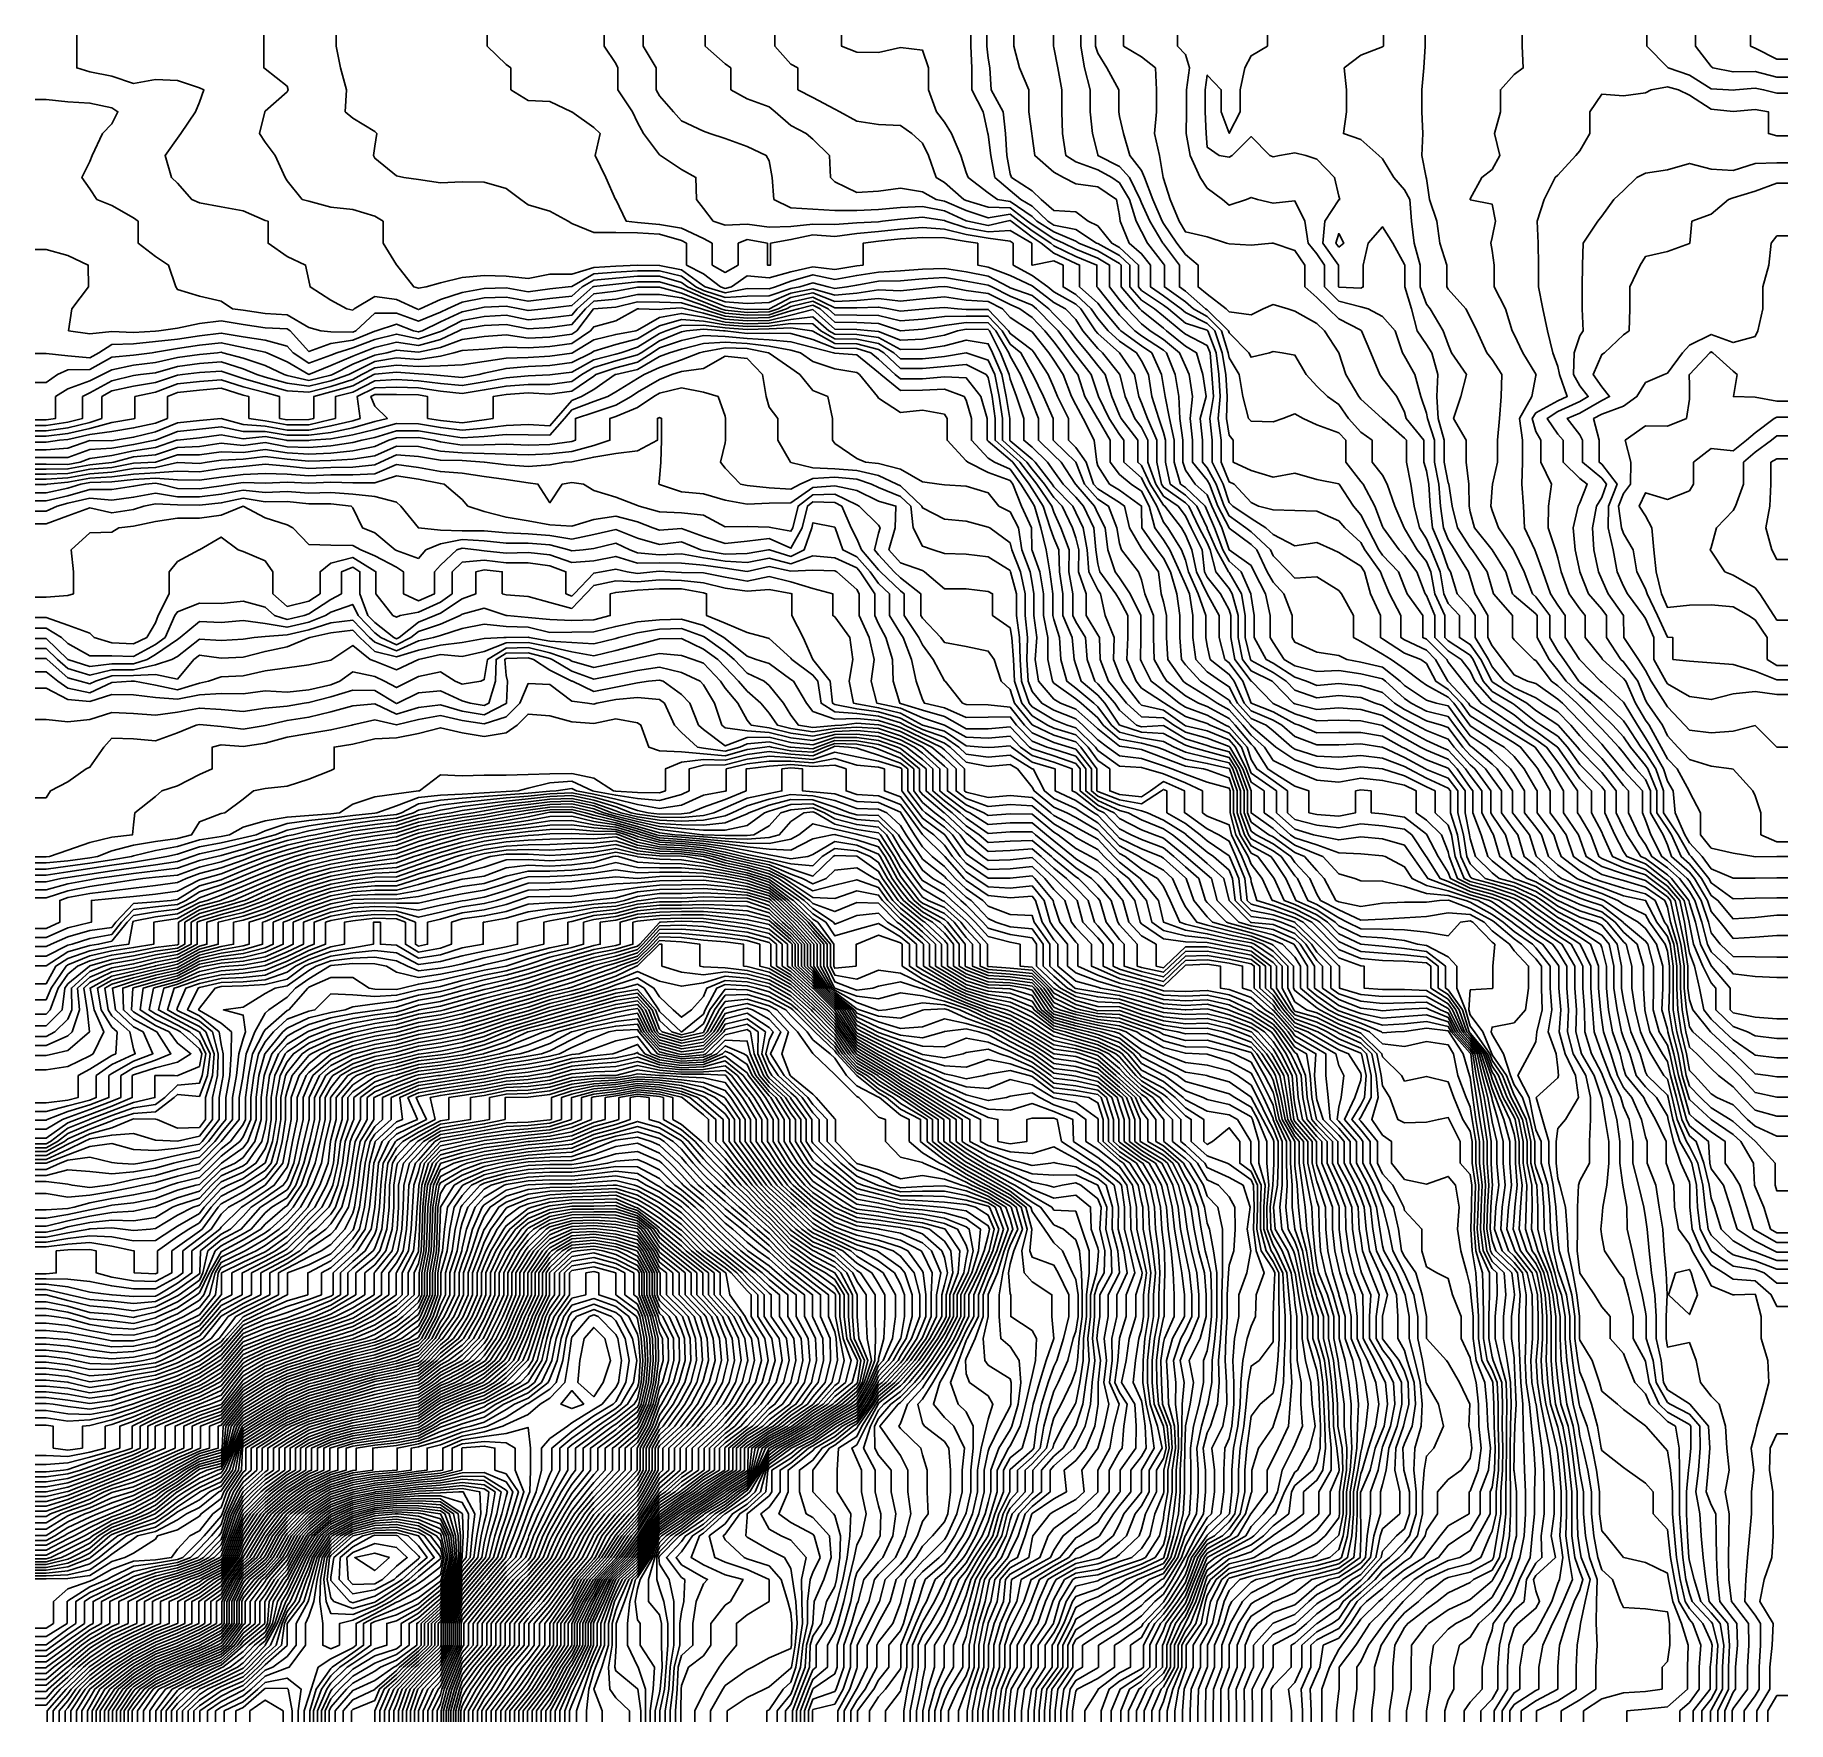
# Model space of a CAD drawing. Header units: metres. Extents: x 549046 to 549770, y 4180130 to 4180826.
import ezdxf

# ---------------------------------------------------------------- set-up
doc = ezdxf.new("R2010")
doc.units = ezdxf.units.M
doc.layers.add('CONTOURS', color=7, linetype='Continuous')
doc.layers.add('CONTOURS_INDEX', color=7, linetype='Continuous')

msp = doc.modelspace()

# ---------------------------------------------------------------- linework, layer by layer
at = {"layer": 'CONTOURS'}
for points in [[(549063.64, 4180826.22, 218), (549063.64, 4180821.7, 218), (549063.64, 4180812.66, 218), (549069.01, 4180811.05, 218), (549078.05, 4180809.28, 218), (549087.09, 4180806.29, 218), (549096.14, 4180807.92, 218), (549105.18, 4180807.4, 218), (549114.22, 4180804.49, 218), (549116.12, 4180803.62, 218), (549114.22, 4180798.49, 218), (549112.67, 4180794.58, 218), (549106.62, 4180785.54, 218), (549105.18, 4180783.72, 218), (549100.05, 4180776.5, 218), (549102.74, 4180767.45, 218), (549105.18, 4180765.07, 218), (549111.04, 4180758.41, 218), (549114.22, 4180756.99, 218), (549123.26, 4180755.34, 218), (549132.3, 4180753.7, 218), (549141.34, 4180749.75, 218), (549142.55, 4180749.37, 218), (549142.55, 4180740.33, 218), (549150.38, 4180734.83, 218), (549158.01, 4180731.29, 218), (549159.43, 4180724.92, 218), (549159.89, 4180722.25, 218), (549168.47, 4180716.87, 218), (549175.05, 4180713.2, 218), (549177.51, 4180712.72, 218), (549178.04, 4180713.2, 218), (549186.55, 4180718.35, 218), (549195.59, 4180717.15, 218), (549203.94, 4180713.2, 218), (549204.63, 4180712.95, 218), (549205.28, 4180713.2, 218), (549213.68, 4180717.11, 218), (549222.72, 4180720.03, 218), (549231.76, 4180721.63, 218), (549240.8, 4180721.85, 218), (549249.84, 4180720.3, 218), (549258.88, 4180721.52, 218), (549266.39, 4180722.25, 218), (549267.93, 4180722.43, 218), (549276.97, 4180727.66, 218), (549286.01, 4180728.4, 218), (549295.05, 4180728.98, 218), (549304.09, 4180728.9, 218), (549313.13, 4180726.73, 218), (549319.12, 4180722.25, 218), (549322.18, 4180720.85, 218), (549331.22, 4180717.93, 218), (549340.26, 4180718.52, 218), (549349.3, 4180718.66, 218), (549358.34, 4180721.58, 218), (549361.94, 4180722.25, 218), (549367.38, 4180724.02, 218), (549373.67, 4180722.25, 218), (549376.42, 4180721.61, 218), (549381.41, 4180722.25, 218), (549385.47, 4180723.02, 218), (549394.51, 4180724.71, 218), (549403.55, 4180724.79, 218), (549412.59, 4180725.6, 218), (549421.63, 4180726.16, 218), (549430.67, 4180724.62, 218), (549439.72, 4180723.01, 218), (549441.16, 4180722.25, 218), (549448.76, 4180718.45, 218), (549457.8, 4180714.7, 218), (549459.68, 4180713.2, 218), (549466.84, 4180705.89, 218), (549468.54, 4180704.16, 218), (549475.22, 4180695.12, 218), (549475.88, 4180694.19, 218), (549482.2, 4180686.08, 218), (549484.92, 4180677.88, 218), (549485.2, 4180677.04, 218), (549489.67, 4180668, 218), (549493.97, 4180661.32, 218), (549495.75, 4180658.96, 218), (549495.75, 4180649.91, 218), (549503.01, 4180643.52, 218), (549504.25, 4180640.87, 218), (549509.26, 4180631.83, 218), (549512.05, 4180625.19, 218), (549513.85, 4180622.79, 218), (549519.42, 4180613.75, 218), (549521.09, 4180609.46, 218), (549522.39, 4180604.71, 218), (549526.43, 4180595.66, 218), (549529.49, 4180586.62, 218), (549529.49, 4180577.58, 218), (549530.13, 4180574.1, 218), (549531.32, 4180568.54, 218), (549539.17, 4180562.36, 218), (549541.26, 4180559.5, 218), (549545.41, 4180550.46, 218), (549548.22, 4180547.33, 218), (549557.26, 4180543.45, 218), (549560.93, 4180541.41, 218), (549566.3, 4180536.74, 218), (549575.34, 4180533.35, 218), (549584.38, 4180533.28, 218), (549593.42, 4180533.65, 218), (549602.14, 4180532.37, 218), (549602.46, 4180532.33, 218), (549611.51, 4180528.13, 218), (549620.16, 4180523.33, 218), (549620.55, 4180523.13, 218), (549629.59, 4180519.54, 218), (549633.48, 4180514.29, 218), (549633.48, 4180505.25, 218), (549635.91, 4180496.21, 218), (549637.24, 4180487.16, 218), (549638.63, 4180484.16, 218), (549644.76, 4180478.12, 218), (549647.67, 4180477.35, 218), (549656.71, 4180474.83, 218), (549665.76, 4180470.71, 218), (549668.31, 4180469.08, 218), (549674.8, 4180464.33, 218), (549683.02, 4180460.04, 218), (549683.84, 4180459.53, 218), (549692.88, 4180454.67, 218), (549695.91, 4180451, 218), (549697.92, 4180441.96, 218), (549697.92, 4180432.92, 218), (549699.2, 4180423.87, 218), (549701.04, 4180414.83, 218), (549701.92, 4180412.3, 218), (549704.5, 4180405.79, 218), (549707.11, 4180396.75, 218), (549710.96, 4180392.12, 218), (549715.53, 4180387.71, 218), (549720.01, 4180380.12, 218), (549720.31, 4180378.67, 218), (549722.5, 4180369.62, 218), (549725.48, 4180360.58, 218), (549729.05, 4180352.73, 218), (549729.29, 4180351.54, 218), (549729.31, 4180342.5, 218), (549730.15, 4180333.46, 218), (549734.12, 4180324.42, 218), (549738.09, 4180318.52, 218), (549743.19, 4180315.37, 218), (549747.13, 4180312.7, 218), (549756.17, 4180312.09, 218), (549762.86, 4180306.33, 218), (549765.21, 4180301.5, 218), (549769.73, 4180301.5, 218)], [(549140.84, 4180826.22, 216), (549140.84, 4180821.7, 216), (549140.84, 4180812.66, 216), (549141.34, 4180812.22, 216), (549150.38, 4180805.1, 216), (549150.8, 4180803.62, 216), (549150.38, 4180802.85, 216), (549141.34, 4180794.77, 216), (549141.26, 4180794.58, 216), (549139.09, 4180785.54, 216), (549141.34, 4180782.01, 216), (549145.54, 4180776.5, 216), (549149.55, 4180767.45, 216), (549150.38, 4180766.1, 216), (549156.68, 4180758.41, 216), (549159.43, 4180757.65, 216), (549168.47, 4180755.18, 216), (549177.51, 4180754.16, 216), (549186.55, 4180751.44, 216), (549190.08, 4180749.37, 216), (549190.08, 4180740.33, 216), (549195.59, 4180731.34, 216), (549195.63, 4180731.29, 216), (549202.66, 4180722.25, 216), (549204.63, 4180721.79, 216), (549207.73, 4180722.25, 216), (549213.68, 4180724.01, 216), (549222.72, 4180726.19, 216), (549231.76, 4180727.02, 216), (549240.8, 4180726.74, 216), (549249.84, 4180725.72, 216), (549258.88, 4180727.5, 216), (549267.93, 4180727.53, 216), (549276.97, 4180730.24, 216), (549286.01, 4180730.89, 216), (549295.05, 4180731.26, 216), (549304.09, 4180731.13, 216), (549313.13, 4180729.29, 216), (549322.18, 4180722.77, 216), (549322.87, 4180722.25, 216), (549331.22, 4180719.8, 216), (549340.26, 4180721.57, 216), (549349.3, 4180721.48, 216), (549352, 4180722.25, 216), (549358.34, 4180724.7, 216), (549367.38, 4180727.3, 216), (549376.42, 4180725.35, 216), (549385.47, 4180726.99, 216), (549394.51, 4180728.35, 216), (549403.55, 4180728.92, 216), (549412.59, 4180729.59, 216), (549421.63, 4180729.83, 216), (549430.67, 4180728.44, 216), (549439.72, 4180726.72, 216), (549448.12, 4180722.25, 216), (549448.76, 4180721.93, 216), (549457.8, 4180718.68, 216), (549464.7, 4180713.2, 216), (549466.84, 4180711.01, 216), (549473.57, 4180704.16, 216), (549475.88, 4180701.04, 216), (549480.84, 4180695.12, 216), (549484.92, 4180689.83, 216), (549488, 4180686.08, 216), (549490.67, 4180677.04, 216), (549493.97, 4180669.39, 216), (549494.58, 4180668, 216), (549501.41, 4180658.96, 216), (549501.41, 4180649.91, 216), (549503.01, 4180648.51, 216), (549506.58, 4180640.87, 216), (549512.05, 4180632.24, 216), (549512.65, 4180631.83, 216), (549519.46, 4180622.79, 216), (549521.09, 4180619.99, 216), (549523.79, 4180613.75, 216), (549525.71, 4180604.71, 216), (549530.12, 4180595.66, 216), (549530.13, 4180595.62, 216), (549534.98, 4180586.62, 216), (549534.98, 4180577.58, 216), (549537.42, 4180568.54, 216), (549539.17, 4180567.16, 216), (549544.76, 4180559.5, 216), (549548.2, 4180550.46, 216), (549548.22, 4180550.44, 216), (549557.26, 4180546.93, 216), (549566.3, 4180542.02, 216), (549568.03, 4180541.41, 216), (549575.34, 4180538.31, 216), (549584.38, 4180538.36, 216), (549593.42, 4180538.39, 216), (549602.46, 4180536.82, 216), (549610.6, 4180532.37, 216), (549611.51, 4180531.95, 216), (549620.55, 4180527.11, 216), (549629.59, 4180523.6, 216), (549629.84, 4180523.33, 216), (549636.5, 4180514.29, 216), (549636.5, 4180505.25, 216), (549638.39, 4180496.21, 216), (549638.63, 4180494.53, 216), (549640.8, 4180487.16, 216), (549647.67, 4180480.4, 216), (549650.51, 4180478.12, 216), (549656.71, 4180476.48, 216), (549665.76, 4180472.74, 216), (549671.48, 4180469.08, 216), (549674.8, 4180466.65, 216), (549683.84, 4180462.18, 216), (549690.46, 4180460.04, 216), (549692.88, 4180458.81, 216), (549699.32, 4180451, 216), (549701.04, 4180441.96, 216), (549701.04, 4180432.92, 216), (549701.92, 4180427.74, 216), (549702.76, 4180423.87, 216), (549704.92, 4180414.83, 216), (549708.7, 4180405.79, 216), (549710.96, 4180398.22, 216), (549711.68, 4180396.75, 216), (549720.01, 4180388.77, 216), (549720.28, 4180387.71, 216), (549722.19, 4180378.67, 216), (549725.19, 4180369.62, 216), (549729.05, 4180362.54, 216), (549730.04, 4180360.58, 216), (549731.95, 4180351.54, 216), (549732.45, 4180342.5, 216), (549733.47, 4180333.46, 216), (549738.03, 4180324.42, 216), (549738.09, 4180324.33, 216), (549747.13, 4180318.11, 216), (549756.17, 4180316.82, 216), (549759.99, 4180315.37, 216), (549765.21, 4180311.15, 216), (549769.73, 4180311.15, 216)], [(549170.64, 4180826.22, 214), (549170.64, 4180821.7, 214), (549172.41, 4180812.66, 214), (549174.88, 4180803.62, 214), (549174.32, 4180794.58, 214), (549177.51, 4180791.97, 214), (549186.55, 4180786.36, 214), (549187.4, 4180785.54, 214), (549186.55, 4180780.37, 214), (549186.02, 4180776.5, 214), (549186.55, 4180775.39, 214), (549195.59, 4180768.12, 214), (549198.56, 4180767.45, 214), (549204.63, 4180766.65, 214), (549213.68, 4180765.28, 214), (549222.72, 4180765.61, 214), (549231.76, 4180765.5, 214), (549240.8, 4180762.88, 214), (549246.86, 4180758.41, 214), (549249.84, 4180756.18, 214), (549258.88, 4180753.57, 214), (549266.39, 4180749.37, 214), (549267.93, 4180748.42, 214), (549276.97, 4180744.73, 214), (549286.01, 4180744.72, 214), (549295.05, 4180744.57, 214), (549304.09, 4180744.05, 214), (549313.13, 4180741.44, 214), (549315.17, 4180740.33, 214), (549315.17, 4180731.29, 214), (549322.18, 4180727.61, 214), (549329.22, 4180722.25, 214), (549331.22, 4180721.66, 214), (549333.82, 4180722.25, 214), (549340.26, 4180726.8, 214), (549349.3, 4180726.01, 214), (549358.34, 4180728.53, 214), (549367.38, 4180730.58, 214), (549376.42, 4180729.43, 214), (549385.47, 4180730.97, 214), (549388.11, 4180731.29, 214), (549388.11, 4180740.33, 214), (549394.51, 4180741.11, 214), (549403.55, 4180742.06, 214), (549412.59, 4180742.7, 214), (549421.63, 4180742.48, 214), (549430.67, 4180741.05, 214), (549435.41, 4180740.33, 214), (549435.41, 4180731.29, 214), (549439.72, 4180730.43, 214), (549448.76, 4180726.98, 214), (549457.8, 4180722.7, 214), (549458.42, 4180722.25, 214), (549466.84, 4180715.79, 214), (549471.58, 4180713.2, 214), (549475.88, 4180708.78, 214), (549478.72, 4180704.16, 214), (549484.92, 4180696.87, 214), (549486.93, 4180695.12, 214), (549493.97, 4180686.25, 214), (549494.08, 4180686.08, 214), (549496.2, 4180677.04, 214), (549500.22, 4180668, 214), (549503.01, 4180664.32, 214), (549505.61, 4180658.96, 214), (549505.61, 4180649.91, 214), (549508.92, 4180640.87, 214), (549512.05, 4180635.93, 214), (549518.07, 4180631.83, 214), (549521.09, 4180627.85, 214), (549523.44, 4180622.79, 214), (549527.96, 4180613.75, 214), (549529.03, 4180604.71, 214), (549530.13, 4180602.45, 214), (549535.53, 4180595.66, 214), (549539.17, 4180589.01, 214), (549539.89, 4180586.62, 214), (549539.89, 4180577.58, 214), (549541.46, 4180568.54, 214), (549548.22, 4180559.55, 214), (549548.31, 4180559.5, 214), (549557.14, 4180550.46, 214), (549557.26, 4180550.41, 214), (549566.3, 4180546.1, 214), (549575.34, 4180543.15, 214), (549584.38, 4180543.44, 214), (549593.42, 4180543.14, 214), (549601.92, 4180541.41, 214), (549602.46, 4180541.31, 214), (549611.51, 4180536, 214), (549618.17, 4180532.37, 214), (549620.55, 4180531.1, 214), (549629.59, 4180527.38, 214), (549633.26, 4180523.33, 214), (549638.63, 4180515.72, 214), (549639.72, 4180514.29, 214), (549639.72, 4180505.25, 214), (549643.21, 4180496.21, 214), (549645.85, 4180487.16, 214), (549647.67, 4180485.37, 214), (549656.71, 4180478.12, 214), (549656.71, 4180478.12, 214), (549665.76, 4180474.77, 214), (549674.65, 4180469.08, 214), (549674.8, 4180468.98, 214), (549683.84, 4180464.8, 214), (549692.88, 4180461.84, 214), (549695.19, 4180460.04, 214), (549701.92, 4180451.94, 214), (549703, 4180451, 214), (549705.35, 4180441.96, 214), (549705.35, 4180432.92, 214), (549706.7, 4180423.87, 214), (549708.87, 4180414.83, 214), (549710.96, 4180409.99, 214), (549713.17, 4180405.79, 214), (549718.56, 4180396.75, 214), (549720.01, 4180395.36, 214), (549721.99, 4180387.71, 214), (549724.08, 4180378.67, 214), (549727.88, 4180369.62, 214), (549729.05, 4180367.49, 214), (549732.53, 4180360.58, 214), (549734.61, 4180351.54, 214), (549735.59, 4180342.5, 214), (549736.8, 4180333.46, 214), (549738.09, 4180330.9, 214), (549744.79, 4180324.42, 214), (549747.13, 4180322.8, 214), (549756.17, 4180320.35, 214), (549765.21, 4180316.93, 214), (549769.73, 4180316.93, 214)], [(549232.98, 4180826.22, 212), (549232.98, 4180821.7, 212), (549240.8, 4180814.02, 212), (549242.76, 4180812.66, 212), (549242.76, 4180803.62, 212), (549249.84, 4180799.19, 212), (549258.88, 4180798.84, 212), (549267.75, 4180794.58, 212), (549267.93, 4180794.52, 212), (549276.97, 4180788.12, 212), (549279.58, 4180785.54, 212), (549277.56, 4180776.5, 212), (549281.94, 4180767.45, 212), (549285.98, 4180758.41, 212), (549286.01, 4180758.34, 212), (549290.37, 4180749.37, 212), (549295.05, 4180748.86, 212), (549304.09, 4180748.05, 212), (549313.13, 4180746.47, 212), (549322.18, 4180742.27, 212), (549325.86, 4180740.33, 212), (549325.86, 4180731.29, 212), (549331.22, 4180728.24, 212), (549336.61, 4180731.29, 212), (549336.61, 4180740.33, 212), (549340.26, 4180741.81, 212), (549348.61, 4180740.33, 212), (549348.61, 4180731.29, 212), (549349.3, 4180731.19, 212), (549349.89, 4180731.29, 212), (549349.89, 4180740.33, 212), (549358.34, 4180741.84, 212), (549367.38, 4180743.8, 212), (549376.42, 4180743.07, 212), (549385.47, 4180744.36, 212), (549394.51, 4180745.16, 212), (549403.55, 4180746.1, 212), (549412.59, 4180746.83, 212), (549421.63, 4180746.05, 212), (549430.67, 4180743.88, 212), (549439.72, 4180742.33, 212), (549448.76, 4180741.1, 212), (549450.08, 4180740.33, 212), (549450.08, 4180731.29, 212), (549457.8, 4180726.96, 212), (549464.31, 4180722.25, 212), (549466.84, 4180720.31, 212), (549475.88, 4180715.12, 212), (549477.95, 4180713.2, 212), (549483.97, 4180704.16, 212), (549484.92, 4180703.04, 212), (549493.97, 4180695.12, 212), (549493.97, 4180695.12, 212), (549500.16, 4180686.08, 212), (549501.82, 4180677.04, 212), (549503.01, 4180674.39, 212), (549505.41, 4180668, 212), (549509.24, 4180658.96, 212), (549509.24, 4180649.91, 212), (549511.26, 4180640.87, 212), (549512.05, 4180639.62, 212), (549521.09, 4180633.21, 212), (549522.56, 4180631.83, 212), (549526.74, 4180622.79, 212), (549530.13, 4180616.62, 212), (549531.37, 4180613.75, 212), (549533.64, 4180604.71, 212), (549539.17, 4180597.81, 212), (549540.43, 4180595.66, 212), (549542.85, 4180586.62, 212), (549542.85, 4180577.58, 212), (549544.68, 4180568.54, 212), (549548.22, 4180563.82, 212), (549556.86, 4180559.5, 212), (549557.26, 4180559.09, 212), (549565.7, 4180550.46, 212), (549566.3, 4180550.17, 212), (549575.34, 4180547.82, 212), (549584.38, 4180548.54, 212), (549593.42, 4180547.92, 212), (549602.46, 4180545.41, 212), (549609.23, 4180541.41, 212), (549611.51, 4180540.07, 212), (549620.55, 4180535.14, 212), (549626.68, 4180532.37, 212), (549629.59, 4180531.15, 212), (549636.69, 4180523.33, 212), (549638.63, 4180520.58, 212), (549643.43, 4180514.29, 212), (549643.43, 4180505.25, 212), (549647.67, 4180497.08, 212), (549648.28, 4180496.21, 212), (549650.85, 4180487.16, 212), (549656.71, 4180482.27, 212), (549662.18, 4180478.12, 212), (549665.76, 4180476.8, 212), (549674.8, 4180471.41, 212), (549680.24, 4180469.08, 212), (549683.84, 4180467.43, 212), (549692.88, 4180464.4, 212), (549698.49, 4180460.04, 212), (549701.92, 4180455.91, 212), (549707.55, 4180451, 212), (549710.12, 4180441.96, 212), (549710.12, 4180432.92, 212), (549710.65, 4180423.87, 212), (549710.96, 4180422.55, 212), (549712.75, 4180414.83, 212), (549717.93, 4180405.79, 212), (549720.01, 4180402.58, 212), (549721.28, 4180396.75, 212), (549723.71, 4180387.71, 212), (549725.96, 4180378.67, 212), (549729.05, 4180371.95, 212), (549731.91, 4180369.62, 212), (549735.03, 4180360.58, 212), (549737.27, 4180351.54, 212), (549738.09, 4180346.13, 212), (549739.44, 4180342.5, 212), (549742.12, 4180333.46, 212), (549747.13, 4180328.61, 212), (549754.46, 4180324.42, 212), (549756.17, 4180323.88, 212), (549765.21, 4180320.44, 212), (549769.73, 4180320.44, 212)], [(549297.28, 4180826.22, 208), (549297.28, 4180821.7, 208), (549302.68, 4180812.66, 208), (549302.68, 4180803.62, 208), (549304.09, 4180801.16, 208), (549309.81, 4180794.58, 208), (549313.13, 4180790.83, 208), (549322.18, 4180786.59, 208), (549324.87, 4180785.54, 208), (549331.22, 4180783.48, 208), (549340.26, 4180780.26, 208), (549348.13, 4180776.5, 208), (549349.3, 4180774.28, 208), (549350.59, 4180767.45, 208), (549351.32, 4180758.41, 208), (549358.34, 4180754.92, 208), (549367.38, 4180754.34, 208), (549376.42, 4180753.78, 208), (549385.47, 4180753.81, 208), (549394.51, 4180754.18, 208), (549403.55, 4180755.07, 208), (549412.59, 4180755.41, 208), (549421.63, 4180753.66, 208), (549430.67, 4180749.61, 208), (549431.37, 4180749.37, 208), (549439.72, 4180747.56, 208), (549447.36, 4180749.37, 208), (549448.76, 4180749.7, 208), (549449.19, 4180749.37, 208), (549457.8, 4180742.85, 208), (549461.63, 4180740.33, 208), (549466.84, 4180736.17, 208), (549475.88, 4180731.92, 208), (549477.4, 4180731.29, 208), (549477.4, 4180722.25, 208), (549484.92, 4180715.57, 208), (549486.79, 4180713.2, 208), (549493.97, 4180704.69, 208), (549494.47, 4180704.16, 208), (549503.01, 4180697.98, 208), (549507.24, 4180695.12, 208), (549511.23, 4180686.08, 208), (549512.05, 4180681.22, 208), (549512.78, 4180677.04, 208), (549514.6, 4180668, 208), (549516.42, 4180658.96, 208), (549516.42, 4180649.91, 208), (549519.13, 4180640.87, 208), (549521.09, 4180639.44, 208), (549529.2, 4180631.83, 208), (549530.13, 4180629.8, 208), (549533.08, 4180622.79, 208), (549536.56, 4180613.75, 208), (549539.17, 4180609.08, 208), (549544.16, 4180604.71, 208), (549548.11, 4180595.66, 208), (549548.22, 4180594.53, 208), (549549.48, 4180586.62, 208), (549549.48, 4180577.58, 208), (549554.4, 4180568.54, 208), (549557.26, 4180566.95, 208), (549566.3, 4180561.25, 208), (549571.11, 4180559.5, 208), (549575.34, 4180557.81, 208), (549584.38, 4180558.66, 208), (549593.42, 4180557.68, 208), (549602.46, 4180554.91, 208), (549607.37, 4180550.46, 208), (549611.51, 4180547.93, 208), (549620.55, 4180543.23, 208), (549626.77, 4180541.41, 208), (549629.59, 4180540.43, 208), (549635.54, 4180532.37, 208), (549638.63, 4180528.96, 208), (549644.92, 4180523.33, 208), (549647.67, 4180519.51, 208), (549651.54, 4180514.29, 208), (549651.54, 4180505.25, 208), (549656.71, 4180498.1, 208), (549658.21, 4180496.21, 208), (549660.87, 4180487.16, 208), (549665.76, 4180483.38, 208), (549671.53, 4180478.12, 208), (549674.8, 4180476.27, 208), (549683.84, 4180472.55, 208), (549692.88, 4180469.51, 208), (549693.88, 4180469.08, 208), (549701.92, 4180463.7, 208), (549707.9, 4180460.04, 208), (549710.96, 4180457.49, 208), (549715.5, 4180451, 208), (549718.16, 4180441.96, 208), (549718.16, 4180432.92, 208), (549717.67, 4180423.87, 208), (549720.01, 4180415.96, 208), (549720.18, 4180414.83, 208), (549722.71, 4180405.79, 208), (549724.52, 4180396.75, 208), (549727.13, 4180387.71, 208), (549729.05, 4180380.89, 208), (549731.44, 4180378.67, 208), (549738.09, 4180373.54, 208), (549743.77, 4180369.62, 208), (549743.77, 4180360.58, 208), (549747.13, 4180356.03, 208), (549749.86, 4180351.54, 208), (549752.79, 4180342.5, 208), (549755.59, 4180333.46, 208), (549756.17, 4180333.05, 208), (549765.21, 4180327.9, 208), (549769.73, 4180327.9, 208)], [(549322.99, 4180826.22, 206), (549322.99, 4180821.7, 206), (549331.22, 4180814.35, 206), (549333.45, 4180812.66, 206), (549333.45, 4180803.62, 206), (549340.26, 4180799.96, 206), (549349.3, 4180796.61, 206), (549351.76, 4180794.58, 206), (549358.34, 4180788.96, 206), (549364.66, 4180785.54, 206), (549367.38, 4180783.24, 206), (549374.17, 4180776.5, 206), (549374.7, 4180767.45, 206), (549376.42, 4180765.69, 206), (549385.47, 4180761.23, 206), (549394.51, 4180761.76, 206), (549403.55, 4180762.99, 206), (549412.59, 4180761.49, 206), (549418.3, 4180758.41, 206), (549421.63, 4180757.68, 206), (549430.67, 4180753.78, 206), (549439.72, 4180750.73, 206), (549448.76, 4180752.29, 206), (549452.56, 4180749.37, 206), (549457.8, 4180745.41, 206), (549465.52, 4180740.33, 206), (549466.84, 4180739.28, 206), (549475.88, 4180734.89, 206), (549484.57, 4180731.29, 206), (549484.57, 4180722.25, 206), (549484.92, 4180721.93, 206), (549491.81, 4180713.2, 206), (549493.97, 4180710.65, 206), (549500.23, 4180704.16, 206), (549503.01, 4180702.15, 206), (549512.05, 4180696.12, 206), (549513.26, 4180695.12, 206), (549516.92, 4180686.08, 206), (549518.36, 4180677.04, 206), (549518.85, 4180668, 206), (549519.98, 4180658.96, 206), (549519.98, 4180649.91, 206), (549521.09, 4180646.61, 206), (549525.12, 4180640.87, 206), (549530.13, 4180636.49, 206), (549531.97, 4180631.83, 206), (549536.11, 4180622.79, 206), (549539.15, 4180613.75, 206), (549539.17, 4180613.71, 206), (549548.22, 4180607.34, 206), (549549.46, 4180604.71, 206), (549554.16, 4180595.66, 206), (549556.11, 4180586.62, 206), (549556.11, 4180577.58, 206), (549557.26, 4180575.52, 206), (549561.87, 4180568.54, 206), (549566.3, 4180565.92, 206), (549575.34, 4180563.53, 206), (549584.38, 4180563.93, 206), (549593.42, 4180562.58, 206), (549602.46, 4180560.51, 206), (549603.71, 4180559.5, 206), (549611.51, 4180552.37, 206), (549614.27, 4180550.46, 206), (549620.55, 4180547.25, 206), (549629.59, 4180544.93, 206), (549632.11, 4180541.41, 206), (549638.63, 4180532.9, 206), (549639.42, 4180532.37, 206), (549647.67, 4180525.3, 206), (549649.73, 4180523.33, 206), (549656.06, 4180514.29, 206), (549656.06, 4180505.25, 206), (549656.71, 4180504.35, 206), (549663.13, 4180496.21, 206), (549665.76, 4180487.69, 206), (549665.92, 4180487.16, 206), (549674.8, 4180479.21, 206), (549676.31, 4180478.12, 206), (549683.84, 4180475.09, 206), (549692.88, 4180471.96, 206), (549699.59, 4180469.08, 206), (549701.92, 4180467.52, 206), (549710.96, 4180463.1, 206), (549712.56, 4180460.04, 206), (549719.13, 4180451, 206), (549720.01, 4180448.17, 206), (549720.82, 4180441.96, 206), (549720.82, 4180432.92, 206), (549720.6, 4180423.87, 206), (549722.03, 4180414.83, 206), (549724.44, 4180405.79, 206), (549726.14, 4180396.75, 206), (549728.84, 4180387.71, 206), (549729.05, 4180386.98, 206), (549738.01, 4180378.67, 206), (549738.09, 4180378.61, 206), (549747.13, 4180372.49, 206), (549750.33, 4180369.62, 206), (549755.49, 4180360.58, 206), (549755.9, 4180351.54, 206), (549756.17, 4180350.82, 206), (549759.85, 4180342.5, 206), (549762.52, 4180333.46, 206), (549765.21, 4180331.9, 206), (549769.73, 4180331.9, 206)], [(549351.73, 4180826.22, 204), (549351.73, 4180821.7, 204), (549358.34, 4180814.27, 204), (549361.14, 4180812.66, 204), (549361.14, 4180803.62, 204), (549367.38, 4180800.42, 204), (549376.42, 4180795.64, 204), (549378.48, 4180794.58, 204), (549385.47, 4180790.62, 204), (549394.51, 4180789.29, 204), (549403.55, 4180788.85, 204), (549408.26, 4180785.54, 204), (549412.59, 4180781.58, 204), (549415.12, 4180776.5, 204), (549418.27, 4180767.45, 204), (549421.63, 4180765.43, 204), (549429.6, 4180758.41, 204), (549430.67, 4180757.95, 204), (549439.72, 4180755.15, 204), (549448.76, 4180754.88, 204), (549455.94, 4180749.37, 204), (549457.8, 4180747.97, 204), (549466.84, 4180742.19, 204), (549470.85, 4180740.33, 204), (549475.88, 4180737.86, 204), (549484.92, 4180734.14, 204), (549489.8, 4180731.29, 204), (549489.8, 4180722.25, 204), (549493.97, 4180716.94, 204), (549497.01, 4180713.2, 204), (549503.01, 4180707.01, 204), (549506.58, 4180704.16, 204), (549512.05, 4180700.61, 204), (549518.71, 4180695.12, 204), (549521.09, 4180689.56, 204), (549522.64, 4180686.08, 204), (549523.97, 4180677.04, 204), (549523.04, 4180668, 204), (549523.98, 4180658.96, 204), (549523.98, 4180649.91, 204), (549530.13, 4180642.52, 204), (549531.05, 4180640.87, 204), (549534.52, 4180631.83, 204), (549539.14, 4180622.79, 204), (549539.17, 4180622.69, 204), (549548.22, 4180616.02, 204), (549550.63, 4180613.75, 204), (549554.83, 4180604.71, 204), (549557.26, 4180600.38, 204), (549561.72, 4180595.66, 204), (549565.15, 4180586.62, 204), (549565.15, 4180577.58, 204), (549566.3, 4180575.64, 204), (549575.34, 4180571.55, 204), (549584.38, 4180570.14, 204), (549587.77, 4180568.54, 204), (549593.42, 4180567.46, 204), (549602.46, 4180565.35, 204), (549609.67, 4180559.5, 204), (549611.51, 4180557.82, 204), (549620.55, 4180551.71, 204), (549624.59, 4180550.46, 204), (549629.59, 4180549.36, 204), (549635.27, 4180541.41, 204), (549638.63, 4180537.03, 204), (549645.57, 4180532.37, 204), (549647.67, 4180530.57, 204), (549655.26, 4180523.33, 204), (549656.71, 4180521.2, 204), (549661.09, 4180514.29, 204), (549661.09, 4180505.25, 204), (549665.76, 4180499.27, 204), (549668.09, 4180496.21, 204), (549670.99, 4180487.16, 204), (549674.8, 4180483.75, 204), (549682.59, 4180478.12, 204), (549683.84, 4180477.62, 204), (549692.88, 4180474.4, 204), (549701.92, 4180470.96, 204), (549710.96, 4180469.09, 204), (549710.98, 4180469.08, 204), (549715.69, 4180460.04, 204), (549720.01, 4180454.21, 204), (549721.12, 4180451, 204), (549722.34, 4180441.96, 204), (549722.34, 4180432.92, 204), (549722.42, 4180423.87, 204), (549723.87, 4180414.83, 204), (549726.17, 4180405.79, 204), (549727.76, 4180396.75, 204), (549729.05, 4180392.46, 204), (549733.64, 4180387.71, 204), (549738.09, 4180383.52, 204), (549745.84, 4180378.67, 204), (549747.13, 4180377.8, 204), (549756.17, 4180369.68, 204), (549756.28, 4180369.62, 204), (549764.42, 4180360.58, 204), (549764.42, 4180351.54, 204), (549765.21, 4180349.16, 204), (549769.73, 4180349.16, 204)], [(549379.18, 4180826.22, 202), (549379.18, 4180821.7, 202), (549385.47, 4180819.2, 202), (549394.51, 4180819.03, 202), (549403.55, 4180821.05, 202), (549412.59, 4180820.03, 202), (549415.04, 4180812.66, 202), (549415.04, 4180803.62, 202), (549418.42, 4180794.58, 202), (549421.63, 4180790.24, 202), (549424.58, 4180785.54, 202), (549428.38, 4180776.5, 202), (549430.67, 4180769.54, 202), (549431.41, 4180767.45, 202), (549439.72, 4180761.17, 202), (549443.51, 4180758.41, 202), (549448.76, 4180757.47, 202), (549457.8, 4180751.31, 202), (549459.83, 4180749.37, 202), (549466.84, 4180745.01, 202), (549475.88, 4180741.16, 202), (549477.12, 4180740.33, 202), (549484.92, 4180737.13, 202), (549493.97, 4180731.92, 202), (549494.64, 4180731.29, 202), (549494.64, 4180722.25, 202), (549502.33, 4180713.2, 202), (549503.01, 4180712.51, 202), (549512.05, 4180705.2, 202), (549513.3, 4180704.16, 202), (549521.09, 4180697.86, 202), (549525.68, 4180695.12, 202), (549528.33, 4180686.08, 202), (549529.62, 4180677.04, 202), (549527.18, 4180668, 202), (549528.17, 4180658.96, 202), (549528.17, 4180649.91, 202), (549530.13, 4180647.56, 202), (549533.85, 4180640.87, 202), (549537.08, 4180631.83, 202), (549539.17, 4180627.74, 202), (549546.1, 4180622.79, 202), (549548.22, 4180621.22, 202), (549556.16, 4180613.75, 202), (549557.26, 4180611.34, 202), (549563.81, 4180604.71, 202), (549566.3, 4180602.02, 202), (549575.34, 4180602.66, 202), (549584.38, 4180596.99, 202), (549585.51, 4180595.66, 202), (549590.52, 4180586.62, 202), (549590.52, 4180577.58, 202), (549593.42, 4180575.88, 202), (549602.46, 4180570.69, 202), (549606.07, 4180568.54, 202), (549611.51, 4180564.69, 202), (549618.19, 4180559.5, 202), (549620.55, 4180557.97, 202), (549629.59, 4180552.9, 202), (549631.86, 4180550.46, 202), (549638.44, 4180541.41, 202), (549638.63, 4180541.16, 202), (549647.67, 4180535.23, 202), (549652.63, 4180532.37, 202), (549656.71, 4180528.54, 202), (549660.91, 4180523.33, 202), (549665.76, 4180515.14, 202), (549666.24, 4180514.29, 202), (549666.24, 4180505.25, 202), (549673.07, 4180496.21, 202), (549674.8, 4180490.93, 202), (549676.09, 4180487.16, 202), (549683.84, 4180481.29, 202), (549689.32, 4180478.12, 202), (549692.88, 4180476.85, 202), (549701.92, 4180474.12, 202), (549710.96, 4180471.81, 202), (549714.93, 4180469.08, 202), (549718.83, 4180460.04, 202), (549720.01, 4180458.45, 202), (549722.59, 4180451, 202), (549723.87, 4180441.96, 202), (549723.87, 4180432.92, 202), (549724.23, 4180423.87, 202), (549725.72, 4180414.83, 202), (549727.9, 4180405.79, 202), (549729.05, 4180398.9, 202), (549731.13, 4180396.75, 202), (549738.09, 4180389.3, 202), (549740.44, 4180387.71, 202), (549747.13, 4180384.69, 202), (549752.98, 4180378.67, 202), (549756.17, 4180375.85, 202), (549765.21, 4180371.73, 202), (549769.73, 4180371.73, 202)], [(549439.2, 4180826.22, 198), (549439.2, 4180821.7, 198), (549439.72, 4180816.73, 198), (549440.46, 4180812.66, 198), (549440.89, 4180803.62, 198), (549445.87, 4180794.58, 198), (549446.87, 4180785.54, 198), (549447.38, 4180776.5, 198), (549448.76, 4180768.99, 198), (549449.4, 4180767.45, 198), (549457.8, 4180761.9, 198), (549461.64, 4180758.41, 198), (549466.84, 4180753.76, 198), (549475.88, 4180753.29, 198), (549480.95, 4180749.37, 198), (549484.92, 4180747.48, 198), (549490.71, 4180740.33, 198), (549493.97, 4180738.58, 198), (549501.77, 4180731.29, 198), (549501.77, 4180722.25, 198), (549503.01, 4180720.83, 198), (549512.05, 4180714.74, 198), (549514.1, 4180713.2, 198), (549521.09, 4180707.25, 198), (549530.13, 4180704.36, 198), (549530.33, 4180704.16, 198), (549533.79, 4180695.12, 198), (549534.89, 4180686.08, 198), (549535.51, 4180677.04, 198), (549534.62, 4180668, 198), (549535.81, 4180658.96, 198), (549535.81, 4180649.91, 198), (549539.17, 4180641.81, 198), (549541.28, 4180640.87, 198), (549548.22, 4180633.35, 198), (549551.2, 4180631.83, 198), (549557.26, 4180630.25, 198), (549566.3, 4180629.94, 198), (549575.34, 4180629.72, 198), (549584.38, 4180625.74, 198), (549586.84, 4180622.79, 198), (549593.42, 4180616.82, 198), (549595.1, 4180613.75, 198), (549601.67, 4180604.71, 198), (549602.46, 4180602.54, 198), (549605.26, 4180595.66, 198), (549610.03, 4180586.62, 198), (549610.03, 4180577.58, 198), (549611.51, 4180576.62, 198), (549620.55, 4180572.3, 198), (549624.36, 4180568.54, 198), (549629.44, 4180559.5, 198), (549629.59, 4180559.4, 198), (549637.88, 4180550.46, 198), (549638.63, 4180549.42, 198), (549647.67, 4180543.65, 198), (549650.94, 4180541.41, 198), (549656.71, 4180537.7, 198), (549665.38, 4180532.37, 198), (549665.76, 4180531.9, 198), (549671.94, 4180523.33, 198), (549674.8, 4180518.26, 198), (549677.18, 4180514.29, 198), (549677.18, 4180505.25, 198), (549683.3, 4180496.21, 198), (549683.84, 4180494.67, 198), (549686.51, 4180487.16, 198), (549692.88, 4180483.06, 198), (549701.92, 4180480.01, 198), (549708.2, 4180478.12, 198), (549710.96, 4180477.24, 198), (549720.01, 4180470.62, 198), (549721.34, 4180469.08, 198), (549723.14, 4180460.04, 198), (549725.53, 4180451, 198), (549726.92, 4180441.96, 198), (549726.92, 4180432.92, 198), (549727.85, 4180423.87, 198), (549729.05, 4180416.92, 198), (549730.49, 4180414.83, 198), (549738.09, 4180408.14, 198), (549740.65, 4180405.79, 198), (549747.13, 4180399.38, 198), (549749.81, 4180396.75, 198), (549756.17, 4180389.78, 198), (549765.21, 4180387.92, 198), (549769.73, 4180387.92, 198)], [(549450.25, 4180826.22, 196), (549450.25, 4180821.7, 196), (549452.66, 4180812.66, 196), (549456.46, 4180803.62, 196), (549456.46, 4180794.58, 196), (549457.67, 4180785.54, 196), (549457.8, 4180784.56, 196), (549458.91, 4180776.5, 196), (549466.84, 4180769.64, 196), (549470.85, 4180767.45, 196), (549475.88, 4180764.77, 196), (549484.92, 4180763.53, 196), (549492.63, 4180758.41, 196), (549493.97, 4180751.79, 196), (549494.22, 4180749.37, 196), (549497.92, 4180740.33, 196), (549503.01, 4180735.96, 196), (549506.73, 4180731.29, 196), (549506.73, 4180722.25, 196), (549512.05, 4180718.63, 196), (549519.28, 4180713.2, 196), (549521.09, 4180711.66, 196), (549530.13, 4180707.18, 196), (549533.19, 4180704.16, 196), (549536.3, 4180695.12, 196), (549537.72, 4180686.08, 196), (549538.33, 4180677.04, 196), (549538.12, 4180668, 196), (549539.17, 4180661.04, 196), (549540.87, 4180658.96, 196), (549540.87, 4180649.91, 196), (549548.22, 4180646.52, 196), (549557.26, 4180643.74, 196), (549566.3, 4180645.36, 196), (549575.34, 4180642.81, 196), (549584.38, 4180641.01, 196), (549584.48, 4180640.87, 196), (549590.42, 4180631.83, 196), (549593.42, 4180628.28, 196), (549596.22, 4180622.79, 196), (549600.89, 4180613.75, 196), (549602.46, 4180611.62, 196), (549609.01, 4180604.71, 196), (549611.51, 4180598.37, 196), (549612.57, 4180595.66, 196), (549619.04, 4180586.62, 196), (549619.04, 4180577.58, 196), (549620.55, 4180576.84, 196), (549628.95, 4180568.54, 196), (549629.59, 4180567.41, 196), (549635.7, 4180559.5, 196), (549638.63, 4180556.03, 196), (549643.13, 4180550.46, 196), (549647.67, 4180547.52, 196), (549656.61, 4180541.41, 196), (549656.71, 4180541.35, 196), (549665.76, 4180535.55, 196), (549670.04, 4180532.37, 196), (549674.8, 4180526.13, 196), (549676.75, 4180523.33, 196), (549682.88, 4180514.29, 196), (549682.88, 4180505.25, 196), (549683.84, 4180503.82, 196), (549688.34, 4180496.21, 196), (549691.69, 4180487.16, 196), (549692.88, 4180486.4, 196), (549701.92, 4180482.59, 196), (549710.96, 4180479.65, 196), (549712.91, 4180478.12, 196), (549720.01, 4180472.78, 196), (549723.2, 4180469.08, 196), (549725.07, 4180460.04, 196), (549727.01, 4180451, 196), (549728.45, 4180441.96, 196), (549728.45, 4180432.92, 196), (549729.05, 4180428.06, 196), (549730.54, 4180423.87, 196), (549737.71, 4180414.83, 196), (549738.09, 4180414.5, 196), (549747.13, 4180406.15, 196), (549747.66, 4180405.79, 196), (549756.17, 4180397.44, 196), (549761.59, 4180396.75, 196), (549765.21, 4180396.25, 196), (549769.73, 4180396.25, 196)], [(549466.66, 4180826.22, 194), (549466.66, 4180821.7, 194), (549466.84, 4180821.14, 194), (549468.51, 4180812.66, 194), (549470.17, 4180803.62, 194), (549470.17, 4180794.58, 194), (549470.41, 4180785.54, 194), (549471.81, 4180776.5, 194), (549475.88, 4180773.84, 194), (549484.92, 4180770.59, 194), (549490.71, 4180767.45, 194), (549493.97, 4180765.2, 194), (549497.96, 4180758.41, 194), (549500.75, 4180749.37, 194), (549503.01, 4180745.12, 194), (549505.49, 4180740.33, 194), (549512.05, 4180731.85, 194), (549512.47, 4180731.29, 194), (549512.47, 4180722.25, 194), (549521.09, 4180716.07, 194), (549524.38, 4180713.2, 194), (549530.13, 4180710, 194), (549536.05, 4180704.16, 194), (549538.81, 4180695.12, 194), (549539.17, 4180693.07, 194), (549543.29, 4180686.08, 194), (549544.76, 4180677.04, 194), (549547.19, 4180668, 194), (549548.22, 4180666.84, 194), (549557.26, 4180666.56, 194), (549561.24, 4180668, 194), (549566.3, 4180669.84, 194), (549569.68, 4180668, 194), (549575.34, 4180665.39, 194), (549584.38, 4180662.12, 194), (549587.27, 4180658.96, 194), (549587.27, 4180649.91, 194), (549593.42, 4180641.99, 194), (549594.41, 4180640.87, 194), (549599.24, 4180631.83, 194), (549602.46, 4180623.4, 194), (549602.71, 4180622.79, 194), (549609.33, 4180613.75, 194), (549611.51, 4180611.42, 194), (549616.65, 4180604.71, 194), (549620.02, 4180595.66, 194), (549620.55, 4180594.95, 194), (549624.01, 4180586.62, 194), (549624.01, 4180577.58, 194), (549629.59, 4180572.06, 194), (549634.86, 4180568.54, 194), (549638.63, 4180563.7, 194), (549640.5, 4180559.5, 194), (549647.67, 4180551.41, 194), (549649.28, 4180550.46, 194), (549656.71, 4180545.63, 194), (549661.91, 4180541.41, 194), (549665.76, 4180538.95, 194), (549674.61, 4180532.37, 194), (549674.8, 4180532.12, 194), (549680.94, 4180523.33, 194), (549683.84, 4180519.22, 194), (549688.65, 4180514.29, 194), (549688.65, 4180505.25, 194), (549692.88, 4180497.25, 194), (549693.35, 4180496.21, 194), (549697.38, 4180487.16, 194), (549701.92, 4180485.16, 194), (549710.96, 4180481.9, 194), (549715.78, 4180478.12, 194), (549720.01, 4180474.95, 194), (549725.07, 4180469.08, 194), (549727.01, 4180460.04, 194), (549728.48, 4180451, 194), (549729.05, 4180447.48, 194), (549731.17, 4180441.96, 194), (549733.26, 4180432.92, 194), (549734.99, 4180423.87, 194), (549738.09, 4180420.04, 194), (549743.54, 4180414.83, 194), (549747.13, 4180411.5, 194), (549755.58, 4180405.79, 194), (549756.17, 4180405.21, 194), (549765.21, 4180404.1, 194), (549769.73, 4180404.1, 194)], [(549477.96, 4180826.22, 192), (549477.96, 4180821.7, 192), (549479.47, 4180812.66, 192), (549481.77, 4180803.62, 192), (549481.77, 4180794.58, 192), (549482.79, 4180785.54, 192), (549484.92, 4180776.87, 192), (549485.02, 4180776.5, 192), (549493.97, 4180772.03, 192), (549498.09, 4180767.45, 192), (549502.44, 4180758.41, 192), (549503.01, 4180756.94, 192), (549506.36, 4180749.37, 192), (549511.84, 4180740.33, 192), (549512.05, 4180740.05, 192), (549518.62, 4180731.29, 192), (549518.62, 4180722.25, 192), (549521.09, 4180720.47, 192), (549529.44, 4180713.2, 192), (549530.13, 4180712.82, 192), (549538.91, 4180704.16, 192), (549539.17, 4180703.3, 192), (549547.21, 4180695.12, 192), (549548.22, 4180693.27, 192), (549555.77, 4180695.12, 192), (549557.26, 4180695.57, 192), (549561, 4180695.12, 192), (549566.3, 4180694.13, 192), (549570.93, 4180686.08, 192), (549575.34, 4180681.35, 192), (549579.7, 4180677.04, 192), (549584.38, 4180673.69, 192), (549588.37, 4180668, 192), (549593.42, 4180662.35, 192), (549598.18, 4180658.96, 192), (549598.18, 4180649.91, 192), (549602.46, 4180644.61, 192), (549604.41, 4180640.87, 192), (549607.48, 4180631.83, 192), (549611.39, 4180622.79, 192), (549611.51, 4180622.64, 192), (549616.8, 4180613.75, 192), (549620.55, 4180609.01, 192), (549622.44, 4180604.71, 192), (549623.98, 4180595.66, 192), (549628.14, 4180586.62, 192), (549628.14, 4180577.58, 192), (549629.59, 4180576.15, 192), (549638.63, 4180570.26, 192), (549639.84, 4180568.54, 192), (549644, 4180559.5, 192), (549647.67, 4180555.36, 192), (549655.9, 4180550.46, 192), (549656.71, 4180549.93, 192), (549665.76, 4180542.72, 192), (549667.73, 4180541.41, 192), (549674.8, 4180536.86, 192), (549678.76, 4180532.37, 192), (549683.84, 4180525.14, 192), (549685.63, 4180523.33, 192), (549692.88, 4180515.89, 192), (549694.16, 4180514.29, 192), (549694.16, 4180505.25, 192), (549698.33, 4180496.21, 192), (549701.92, 4180489.28, 192), (549703.21, 4180487.16, 192), (549710.96, 4180484.16, 192), (549718.65, 4180478.12, 192), (549720.01, 4180477.11, 192), (549726.93, 4180469.08, 192), (549728.94, 4180460.04, 192), (549729.05, 4180459.28, 192), (549730.81, 4180451, 192), (549734.65, 4180441.96, 192), (549738.09, 4180435.03, 192), (549739.91, 4180432.92, 192), (549739.91, 4180423.87, 192), (549747.13, 4180416.99, 192), (549752.98, 4180414.83, 192), (549756.17, 4180413.19, 192), (549765.21, 4180412.07, 192), (549769.73, 4180412.07, 192)], [(549495.49, 4180826.22, 188), (549495.49, 4180821.7, 188), (549503.01, 4180817.22, 188), (549508.75, 4180812.66, 188), (549509.18, 4180803.62, 188), (549509.18, 4180794.58, 188), (549508.34, 4180785.54, 188), (549510.43, 4180776.5, 188), (549511.96, 4180767.45, 188), (549512.05, 4180766.97, 188), (549514.8, 4180758.41, 188), (549518.59, 4180749.37, 188), (549521.09, 4180745, 188), (549530.13, 4180742.93, 188), (549538.1, 4180740.33, 188), (549539.17, 4180740.03, 188), (549548.22, 4180739.46, 188), (549556.78, 4180740.33, 188), (549557.26, 4180740.37, 188), (549557.38, 4180740.33, 188), (549566.3, 4180737.35, 188), (549570.43, 4180731.29, 188), (549570.43, 4180722.25, 188), (549575.34, 4180717.93, 188), (549580.18, 4180713.2, 188), (549584.38, 4180709.06, 188), (549593.42, 4180704.36, 188), (549593.72, 4180704.16, 188), (549597.6, 4180695.12, 188), (549601.36, 4180686.08, 188), (549602.46, 4180684.43, 188), (549608.41, 4180677.04, 188), (549611.51, 4180670.52, 188), (549612.16, 4180668, 188), (549619.45, 4180658.96, 188), (549619.45, 4180649.91, 188), (549620.55, 4180646.31, 188), (549621.5, 4180640.87, 188), (549622.1, 4180631.83, 188), (549623.07, 4180622.79, 188), (549626.9, 4180613.75, 188), (549629.59, 4180606.2, 188), (549630.49, 4180604.71, 188), (549633.19, 4180595.66, 188), (549638.63, 4180589.66, 188), (549640.61, 4180586.62, 188), (549640.61, 4180577.58, 188), (549646.16, 4180568.54, 188), (549647.67, 4180565.51, 188), (549652.68, 4180559.5, 188), (549656.71, 4180556.88, 188), (549665.76, 4180552.7, 188), (549669.01, 4180550.46, 188), (549674.8, 4180546.87, 188), (549680.09, 4180541.41, 188), (549683.84, 4180537.03, 188), (549688.21, 4180532.37, 188), (549692.88, 4180527.66, 188), (549696.54, 4180523.33, 188), (549701.92, 4180516.52, 188), (549703.99, 4180514.29, 188), (549703.99, 4180505.25, 188), (549708.23, 4180496.21, 188), (549710.96, 4180492.1, 188), (549713.63, 4180487.16, 188), (549720.01, 4180482.55, 188), (549724.94, 4180478.12, 188), (549729.05, 4180472.75, 188), (549731.31, 4180469.08, 188), (549734.26, 4180460.04, 188), (549736.56, 4180451, 188), (549738.09, 4180447.89, 188), (549744.39, 4180441.96, 188), (549747.13, 4180438.75, 188), (549756.17, 4180437.73, 188), (549765.21, 4180437.3, 188), (549769.73, 4180437.3, 188)], [(549517.9, 4180826.22, 186), (549517.9, 4180821.7, 186), (549521.09, 4180818.15, 186), (549522.83, 4180812.66, 186), (549521.59, 4180803.62, 186), (549521.59, 4180794.58, 186), (549521.42, 4180785.54, 186), (549523.13, 4180776.5, 186), (549527.16, 4180767.45, 186), (549530.13, 4180763.07, 186), (549536.36, 4180758.41, 186), (549539.17, 4180755.95, 186), (549546.33, 4180758.41, 186), (549548.22, 4180759.21, 186), (549550.8, 4180758.41, 186), (549557.26, 4180756.81, 186), (549566.3, 4180757.78, 186), (549570.36, 4180749.37, 186), (549571.8, 4180740.33, 186), (549575.34, 4180735.9, 186), (549578.51, 4180731.29, 186), (549578.51, 4180722.25, 186), (549584.38, 4180716.46, 186), (549593.42, 4180714.07, 186), (549596.47, 4180713.2, 186), (549602.46, 4180710.07, 186), (549607.68, 4180704.16, 186), (549610.7, 4180695.12, 186), (549611.51, 4180693.76, 186), (549615.71, 4180686.08, 186), (549618.23, 4180677.04, 186), (549620.55, 4180670.23, 186), (549620.96, 4180668, 186), (549623.89, 4180658.96, 186), (549623.89, 4180649.91, 186), (549625.61, 4180640.87, 186), (549626.34, 4180631.83, 186), (549627.6, 4180622.79, 186), (549629.59, 4180617.97, 186), (549632.27, 4180613.75, 186), (549637.92, 4180604.71, 186), (549638.63, 4180602.32, 186), (549640.66, 4180595.66, 186), (549645.96, 4180586.62, 186), (549645.96, 4180577.58, 186), (549647.67, 4180574.14, 186), (549652, 4180568.54, 186), (549656.71, 4180562.14, 186), (549662.2, 4180559.5, 186), (549665.76, 4180558.6, 186), (549674.8, 4180552.2, 186), (549676.72, 4180550.46, 186), (549683.84, 4180543.09, 186), (549685.47, 4180541.41, 186), (549692.88, 4180533.5, 186), (549693.94, 4180532.37, 186), (549701.38, 4180523.33, 186), (549701.92, 4180522.65, 186), (549709.7, 4180514.29, 186), (549709.7, 4180505.25, 186), (549710.96, 4180502.24, 186), (549713.2, 4180496.21, 186), (549717.64, 4180487.16, 186), (549720.01, 4180485.45, 186), (549728.17, 4180478.12, 186), (549729.05, 4180476.98, 186), (549733.92, 4180469.08, 186), (549736.94, 4180460.04, 186), (549738.09, 4180455.73, 186), (549741.72, 4180451, 186), (549747.13, 4180445.98, 186), (549756.17, 4180445.75, 186), (549765.21, 4180445.63, 186), (549769.73, 4180445.63, 186)], [(549554.92, 4180826.22, 184), (549554.92, 4180821.7, 184), (549548.22, 4180817.65, 184), (549545.68, 4180812.66, 184), (549543.76, 4180803.62, 184), (549543.76, 4180794.58, 184), (549539.17, 4180785.71, 184), (549535.89, 4180794.58, 184), (549535.89, 4180803.62, 184), (549530.13, 4180809.67, 184), (549529.32, 4180803.62, 184), (549529.32, 4180794.58, 184), (549529.73, 4180785.54, 184), (549530.13, 4180779.9, 184), (549535.08, 4180776.5, 184), (549539.17, 4180775.89, 184), (549540.44, 4180776.5, 184), (549548.22, 4180784.3, 184), (549555.93, 4180776.5, 184), (549557.26, 4180775.95, 184), (549559.92, 4180776.5, 184), (549566.3, 4180777.55, 184), (549570.75, 4180776.5, 184), (549575.34, 4180775.06, 184), (549582.65, 4180767.45, 184), (549584.38, 4180759.72, 184), (549584.79, 4180758.41, 184), (549584.38, 4180758.24, 184), (549578.58, 4180749.37, 184), (549577.87, 4180740.33, 184), (549584.32, 4180731.29, 184), (549584.32, 4180722.25, 184), (549584.38, 4180722.19, 184), (549593.42, 4180721.7, 184), (549594.47, 4180722.25, 184), (549594.47, 4180731.29, 184), (549596.47, 4180740.33, 184), (549602.46, 4180747.11, 184), (549606.73, 4180740.33, 184), (549611.51, 4180731.48, 184), (549611.58, 4180731.29, 184), (549611.58, 4180722.25, 184), (549614.35, 4180713.2, 184), (549616.7, 4180704.16, 184), (549620.55, 4180698.54, 184), (549622.85, 4180695.12, 184), (549625.29, 4180686.08, 184), (549624.86, 4180677.04, 184), (549625.43, 4180668, 184), (549627.84, 4180658.96, 184), (549627.84, 4180649.91, 184), (549629.59, 4180641.46, 184), (549629.84, 4180640.87, 184), (549631.2, 4180631.83, 184), (549633.31, 4180622.79, 184), (549638.63, 4180614.67, 184), (549639.38, 4180613.75, 184), (549645.68, 4180604.71, 184), (549647.67, 4180597.57, 184), (549648.21, 4180595.66, 184), (549656.1, 4180586.62, 184), (549656.1, 4180577.58, 184), (549656.71, 4180576.65, 184), (549664.87, 4180568.54, 184), (549665.76, 4180568.06, 184), (549672.15, 4180559.5, 184), (549674.8, 4180557.6, 184), (549682.67, 4180550.46, 184), (549683.84, 4180549.25, 184), (549691.45, 4180541.41, 184), (549692.88, 4180539.89, 184), (549699.95, 4180532.37, 184), (549701.92, 4180529.94, 184), (549706.92, 4180523.33, 184), (549710.96, 4180518.98, 184), (549713.03, 4180514.29, 184), (549713.03, 4180505.25, 184), (549718.2, 4180496.21, 184), (549720.01, 4180491.97, 184), (549721.64, 4180487.16, 184), (549729.05, 4180480.68, 184), (549731.18, 4180478.12, 184), (549736.54, 4180469.08, 184), (549738.09, 4180464.48, 184), (549741.77, 4180460.04, 184), (549747.13, 4180453.4, 184), (549756.17, 4180453.92, 184), (549765.21, 4180454.64, 184), (549769.73, 4180454.64, 184)], [(549602.79, 4180826.22, 182), (549602.79, 4180821.7, 182), (549602.46, 4180821.36, 182), (549593.42, 4180817.86, 182), (549586.62, 4180812.66, 182), (549587.57, 4180803.62, 182), (549587.57, 4180794.58, 182), (549586.31, 4180785.54, 182), (549593.42, 4180783.06, 182), (549600.88, 4180776.5, 182), (549602.46, 4180775.08, 182), (549607.05, 4180767.45, 182), (549611.51, 4180762.39, 182), (549613.66, 4180758.41, 182), (549614.44, 4180749.37, 182), (549615.47, 4180740.33, 182), (549617.94, 4180731.29, 182), (549617.94, 4180722.25, 182), (549620.55, 4180715.15, 182), (549622.11, 4180713.2, 182), (549627.42, 4180704.16, 182), (549629.59, 4180698.5, 182), (549630.88, 4180695.12, 182), (549637.11, 4180686.08, 182), (549634.82, 4180677.04, 182), (549631.79, 4180668, 182), (549636.92, 4180658.96, 182), (549636.92, 4180649.91, 182), (549637.99, 4180640.87, 182), (549638.13, 4180631.83, 182), (549638.63, 4180629.41, 182), (549640.45, 4180622.79, 182), (549647.65, 4180613.75, 182), (549647.67, 4180613.71, 182), (549653.27, 4180604.71, 182), (549656.05, 4180595.66, 182), (549656.71, 4180594.93, 182), (549665.76, 4180587.35, 182), (549666.3, 4180586.62, 182), (549666.3, 4180577.58, 182), (549671.26, 4180568.54, 182), (549674.8, 4180564.14, 182), (549678.2, 4180559.5, 182), (549683.84, 4180554.33, 182), (549688.32, 4180550.46, 182), (549692.88, 4180545.77, 182), (549697.42, 4180541.41, 182), (549701.92, 4180536.63, 182), (549704.77, 4180532.37, 182), (549710.96, 4180524.79, 182), (549711.88, 4180523.33, 182), (549715.68, 4180514.29, 182), (549715.68, 4180505.25, 182), (549720.01, 4180498.75, 182), (549721.75, 4180496.21, 182), (549725.65, 4180487.16, 182), (549729.05, 4180484.19, 182), (549734.11, 4180478.12, 182), (549738.09, 4180471.17, 182), (549740.87, 4180469.08, 182), (549747.13, 4180461.43, 182), (549756.17, 4180462.04, 182), (549765.21, 4180463.03, 182), (549769.73, 4180463.03, 182)], [(549660.12, 4180826.22, 178), (549660.12, 4180821.7, 178), (549660.51, 4180812.66, 178), (549656.71, 4180809.92, 178), (549651.08, 4180803.62, 178), (549651.08, 4180794.58, 178), (549648.65, 4180785.54, 178), (549650.9, 4180776.5, 178), (549647.67, 4180770.75, 178), (549643.37, 4180767.45, 178), (549638.63, 4180758.66, 178), (549638.57, 4180758.41, 178), (549638.63, 4180758.27, 178), (549647.67, 4180756.49, 178), (549649.07, 4180749.37, 178), (549647.67, 4180742.7, 178), (549647.08, 4180740.33, 178), (549647.67, 4180737.3, 178), (549648.44, 4180731.29, 178), (549648.44, 4180722.25, 178), (549653.19, 4180713.2, 178), (549655.99, 4180704.16, 178), (549656.71, 4180702.64, 178), (549660.4, 4180695.12, 178), (549665.76, 4180686.21, 178), (549665.81, 4180686.08, 178), (549665.76, 4180685.75, 178), (549664.02, 4180677.04, 178), (549658.99, 4180668, 178), (549660.23, 4180658.96, 178), (549660.23, 4180649.91, 178), (549659.91, 4180640.87, 178), (549660.55, 4180631.83, 178), (549661.06, 4180622.79, 178), (549665.3, 4180613.75, 178), (549665.76, 4180612.63, 178), (549668.57, 4180604.71, 178), (549671.8, 4180595.66, 178), (549674.8, 4180590.98, 178), (549677.8, 4180586.62, 178), (549677.8, 4180577.58, 178), (549683.74, 4180568.54, 178), (549683.84, 4180568.4, 178), (549692.42, 4180559.5, 178), (549692.88, 4180559.13, 178), (549701.92, 4180550.92, 178), (549702.13, 4180550.46, 178), (549707.64, 4180541.41, 178), (549710.96, 4180536.24, 178), (549713.25, 4180532.37, 178), (549718.44, 4180523.33, 178), (549720.01, 4180518.23, 178), (549722.43, 4180514.29, 178), (549723.23, 4180505.25, 178), (549727.22, 4180496.21, 178), (549729.05, 4180492.88, 178), (549734.38, 4180487.16, 178), (549738.09, 4180482.15, 178), (549747.13, 4180478.24, 178), (549756.17, 4180478.28, 178), (549765.21, 4180478.41, 178), (549769.73, 4180478.41, 178)], [(549769.73, 4180802.25, 178), (549765.21, 4180802.25, 178), (549759.65, 4180803.62, 178), (549756.17, 4180804.33, 178), (549748.05, 4180803.62, 178), (549747.13, 4180803.52, 178), (549745.15, 4180803.62, 178), (549738.09, 4180803.99, 178), (549729.05, 4180809.73, 178), (549720.28, 4180812.66, 178), (549720.01, 4180812.93, 178), (549711.55, 4180821.7, 178), (549711.55, 4180826.22, 178)], [(549769.73, 4180816.32, 182), (549765.21, 4180816.32, 182), (549756.17, 4180820.86, 182), (549754.3, 4180821.7, 182), (549754.3, 4180826.22, 182)], [(549769.73, 4180784.58, 176), (549765.21, 4180784.58, 176), (549761.7, 4180785.54, 176), (549761.7, 4180794.58, 176), (549756.17, 4180795.56, 176), (549747.13, 4180794.66, 176), (549738.09, 4180795.62, 176), (549729.05, 4180801.44, 176), (549724.62, 4180803.62, 176), (549720.01, 4180804.81, 176), (549713.26, 4180803.62, 176), (549710.96, 4180802.32, 176), (549701.92, 4180801.1, 176), (549692.88, 4180801.8, 176), (549687.92, 4180794.58, 176), (549687.92, 4180785.54, 176), (549683.84, 4180778.49, 176), (549682.23, 4180776.5, 176), (549674.8, 4180768.46, 176), (549673.7, 4180767.45, 176), (549669.14, 4180758.41, 176), (549666.32, 4180749.37, 176), (549666.68, 4180740.33, 176), (549666.78, 4180731.29, 176), (549666.78, 4180722.25, 176), (549668.59, 4180713.2, 176), (549670.52, 4180704.16, 176), (549672.68, 4180695.12, 176), (549674.8, 4180689.49, 176), (549675.49, 4180686.08, 176), (549678.69, 4180677.04, 176), (549674.8, 4180675.22, 176), (549665.76, 4180670.35, 176), (549664.18, 4180668, 176), (549665.76, 4180662.67, 176), (549667.78, 4180658.96, 176), (549667.78, 4180649.91, 176), (549672.16, 4180640.87, 176), (549670.92, 4180631.83, 176), (549670.76, 4180622.79, 176), (549673.88, 4180613.75, 176), (549674.8, 4180610.46, 176), (549676.22, 4180604.71, 176), (549679.47, 4180595.66, 176), (549683.84, 4180589.39, 176), (549686.11, 4180586.62, 176), (549686.11, 4180577.58, 176), (549692.88, 4180569, 176), (549693.18, 4180568.54, 176), (549701.92, 4180560.67, 176), (549702.78, 4180559.5, 176), (549706.77, 4180550.46, 176), (549710.96, 4180543.53, 176), (549712.48, 4180541.41, 176), (549717.48, 4180532.37, 176), (549720.01, 4180527.54, 176), (549723.98, 4180523.33, 176), (549728.96, 4180514.29, 176), (549729.05, 4180513.93, 176), (549733.69, 4180505.25, 176), (549733.69, 4180496.21, 176), (549738.09, 4180490.67, 176), (549747.13, 4180488.63, 176), (549755.65, 4180487.16, 176), (549756.17, 4180487.12, 176), (549765.21, 4180487.15, 176), (549769.73, 4180487.15, 176)], [(549769.73, 4180773.43, 174), (549765.21, 4180773.43, 174), (549756.17, 4180773.18, 174), (549747.13, 4180770.38, 174), (549738.09, 4180770.84, 174), (549729.05, 4180773.27, 174), (549720.01, 4180770.65, 174), (549710.96, 4180769.29, 174), (549707.4, 4180767.45, 174), (549701.92, 4180762.05, 174), (549697.9, 4180758.41, 174), (549692.88, 4180751.52, 174), (549691.29, 4180749.37, 174), (549685.17, 4180740.33, 174), (549685, 4180731.29, 174), (549684.85, 4180722.25, 174), (549684.85, 4180713.2, 174), (549685.2, 4180704.16, 174), (549683.84, 4180702.03, 174), (549681.53, 4180695.12, 174), (549681.2, 4180686.08, 174), (549683.84, 4180681.49, 174), (549687.32, 4180677.04, 174), (549683.84, 4180674.92, 174), (549674.8, 4180670.85, 174), (549670.42, 4180668, 174), (549674.8, 4180661.57, 174), (549676.96, 4180658.96, 174), (549676.96, 4180649.91, 174), (549683.84, 4180643.17, 174), (549686.93, 4180640.87, 174), (549683.84, 4180633.11, 174), (549683.18, 4180631.83, 174), (549681.08, 4180622.79, 174), (549681.95, 4180613.75, 174), (549683.84, 4180604.86, 174), (549683.87, 4180604.71, 174), (549687.44, 4180595.66, 174), (549692.88, 4180589.22, 174), (549694.8, 4180586.62, 174), (549694.8, 4180577.58, 174), (549700.82, 4180568.54, 174), (549701.92, 4180567.55, 174), (549707.84, 4180559.5, 174), (549710.96, 4180551.66, 174), (549711.67, 4180550.46, 174), (549717.96, 4180541.41, 174), (549720.01, 4180537.07, 174), (549724.31, 4180532.37, 174), (549729.05, 4180527.22, 174), (549738.09, 4180524.48, 174), (549746.43, 4180523.33, 174), (549747.13, 4180523.2, 174), (549755.28, 4180514.29, 174), (549756.17, 4180512.26, 174), (549758.58, 4180505.25, 174), (549758.58, 4180496.21, 174), (549765.21, 4180493.3, 174), (549769.73, 4180493.3, 174)], [(549769.73, 4180765.15, 172), (549765.21, 4180765.15, 172), (549756.17, 4180761.78, 172), (549747.13, 4180759.08, 172), (549745.23, 4180758.41, 172), (549738.09, 4180752.31, 172), (549730.13, 4180749.37, 172), (549729.27, 4180740.33, 172), (549729.05, 4180740.18, 172), (549720.01, 4180736.9, 172), (549710.96, 4180734.85, 172), (549708.76, 4180731.29, 172), (549704.47, 4180722.25, 172), (549704.47, 4180713.2, 172), (549704.27, 4180704.16, 172), (549701.92, 4180702.5, 172), (549694.1, 4180695.12, 172), (549692.88, 4180694.41, 172), (549689.32, 4180686.08, 172), (549692.88, 4180681.08, 172), (549696.13, 4180677.04, 172), (549692.88, 4180675.44, 172), (549683.84, 4180670.19, 172), (549678.66, 4180668, 172), (549683.84, 4180661.19, 172), (549684.89, 4180658.96, 172), (549684.89, 4180649.91, 172), (549692.88, 4180643.4, 172), (549694.84, 4180640.87, 172), (549692.88, 4180635.41, 172), (549690.77, 4180631.83, 172), (549689.1, 4180622.79, 172), (549689.7, 4180613.75, 172), (549691.5, 4180604.71, 172), (549692.88, 4180601.51, 172), (549695.49, 4180595.66, 172), (549701.92, 4180586.64, 172), (549701.93, 4180586.62, 172), (549701.95, 4180577.58, 172), (549708.09, 4180568.54, 172), (549710.96, 4180563.92, 172), (549713.29, 4180559.5, 172), (549719.08, 4180550.46, 172), (549720.01, 4180548.96, 172), (549727.19, 4180541.41, 172), (549729.05, 4180539.37, 172), (549738.09, 4180538.19, 172), (549747.13, 4180538.89, 172), (549756.17, 4180541.23, 172), (549765.21, 4180532.37, 172), (549765.21, 4180532.28, 172), (549769.73, 4180532.28, 172)], [(549584.38, 4180738.64, 182), (549586.44, 4180740.33, 182), (549584.38, 4180744.32, 182), (549583.17, 4180740.33, 182), (549584.38, 4180738.64, 182)], [(549046.41, 4180737.75, 222), (549050.93, 4180737.75, 222), (549059.97, 4180735.22, 222), (549068.38, 4180731.29, 222), (549068.49, 4180722.25, 222), (549061.54, 4180713.2, 222), (549060.22, 4180704.16, 222), (549069.01, 4180702.95, 222), (549078.05, 4180703.88, 222), (549087.09, 4180703.46, 222), (549096.14, 4180704.07, 222), (549097.43, 4180704.16, 222), (549105.18, 4180705.26, 222), (549114.22, 4180707.11, 222), (549123.26, 4180708.28, 222), (549132.3, 4180706.78, 222), (549141.34, 4180705.36, 222), (549150.38, 4180704.96, 222), (549151.61, 4180704.16, 222), (549159.43, 4180695.59, 222), (549168.47, 4180698.86, 222), (549177.51, 4180700.35, 222), (549186.55, 4180704.01, 222), (549187.21, 4180704.16, 222), (549195.59, 4180706.88, 222), (549202.59, 4180704.16, 222), (549204.63, 4180703.68, 222), (549206.09, 4180704.16, 222), (549213.68, 4180707.82, 222), (549222.72, 4180712.01, 222), (549228.58, 4180713.2, 222), (549231.76, 4180713.91, 222), (549240.8, 4180714.37, 222), (549246.45, 4180713.2, 222), (549249.84, 4180712.5, 222), (549256.49, 4180713.2, 222), (549258.88, 4180713.48, 222), (549267.93, 4180714.58, 222), (549276.57, 4180722.25, 222), (549276.97, 4180722.48, 222), (549286.01, 4180723.43, 222), (549295.05, 4180724.42, 222), (549304.09, 4180724.43, 222), (549311.27, 4180722.25, 222), (549313.13, 4180721.74, 222), (549322.18, 4180717.72, 222), (549331.22, 4180714.21, 222), (549337.37, 4180713.2, 222), (549340.26, 4180712.91, 222), (549349.3, 4180713.13, 222), (549349.51, 4180713.2, 222), (549358.34, 4180717.88, 222), (549367.38, 4180719.79, 222), (549376.42, 4180716.26, 222), (549385.47, 4180716.67, 222), (549394.51, 4180717.5, 222), (549403.55, 4180716.45, 222), (549412.59, 4180717.36, 222), (549421.63, 4180718.18, 222), (549430.67, 4180716.78, 222), (549439.72, 4180716.29, 222), (549445.63, 4180713.2, 222), (549448.76, 4180709.59, 222), (549457.13, 4180704.16, 222), (549457.8, 4180703.72, 222), (549464.79, 4180695.12, 222), (549466.84, 4180691.99, 222), (549470.7, 4180686.08, 222), (549474.03, 4180677.04, 222), (549475.88, 4180673.59, 222), (549478.96, 4180668, 222), (549483.42, 4180658.96, 222), (549484.48, 4180649.91, 222), (549484.92, 4180648.43, 222), (549489.71, 4180640.87, 222), (549493.97, 4180638.46, 222), (549502.98, 4180631.83, 222), (549503.01, 4180630.65, 222), (549503.16, 4180622.79, 222), (549509.42, 4180613.75, 222), (549512.05, 4180610.36, 222), (549514.88, 4180604.71, 222), (549517.58, 4180595.66, 222), (549518.81, 4180586.62, 222), (549518.81, 4180577.58, 222), (549519.49, 4180568.54, 222), (549521.09, 4180566.31, 222), (549527.3, 4180559.5, 222), (549530.13, 4180557.73, 222), (549539.17, 4180551.72, 222), (549539.81, 4180550.46, 222), (549547.9, 4180541.41, 222), (549548.22, 4180541.03, 222), (549557.26, 4180533.32, 222), (549558.36, 4180532.37, 222), (549566.3, 4180527.08, 222), (549575.34, 4180524.06, 222), (549582.2, 4180523.33, 222), (549584.38, 4180523.07, 222), (549586.29, 4180523.33, 222), (549593.42, 4180524.22, 222), (549602.46, 4180523.33, 222), (549602.46, 4180523.33, 222), (549611.51, 4180520.49, 222), (549620.55, 4180515.95, 222), (549624.1, 4180514.29, 222), (549624.1, 4180505.25, 222), (549629.59, 4180500.12, 222), (549630.94, 4180496.21, 222), (549632.35, 4180487.16, 222), (549636.19, 4180478.12, 222), (549638.63, 4180476.94, 222), (549647.67, 4180474.48, 222), (549656.71, 4180471.54, 222), (549661.74, 4180469.08, 222), (549665.76, 4180466.07, 222), (549674.25, 4180460.04, 222), (549674.8, 4180459.65, 222), (549683.84, 4180453.94, 222), (549688.23, 4180451, 222), (549691.61, 4180441.96, 222), (549691.61, 4180432.92, 222), (549692.32, 4180423.87, 222), (549692.88, 4180419.65, 222), (549693.61, 4180414.83, 222), (549696.66, 4180405.79, 222), (549699.44, 4180396.75, 222), (549701.92, 4180391.91, 222), (549705.32, 4180387.71, 222), (549709.32, 4180378.67, 222), (549710.96, 4180371.56, 222), (549711.64, 4180369.62, 222), (549711.64, 4180360.58, 222), (549715.21, 4180351.54, 222), (549716.6, 4180342.5, 222), (549718.04, 4180333.46, 222), (549718.62, 4180324.42, 222), (549719.53, 4180315.37, 222), (549719.89, 4180306.33, 222), (549719.45, 4180297.29, 222), (549719.45, 4180288.25, 222), (549720.01, 4180284.74, 222), (549729.05, 4180286.56, 222), (549731.92, 4180279.21, 222), (549733.68, 4180270.17, 222), (549738.09, 4180264.46, 222), (549741.29, 4180261.12, 222), (549743.92, 4180252.08, 222), (549744.45, 4180243.04, 222), (549745.49, 4180234, 222), (549743.78, 4180224.96, 222), (549745.45, 4180215.92, 222), (549745.32, 4180206.88, 222), (549745.19, 4180197.83, 222), (549745.41, 4180188.79, 222), (549746.46, 4180179.75, 222), (549747.13, 4180178.87, 222), (549753.47, 4180170.71, 222), (549753.66, 4180161.67, 222), (549753.03, 4180152.63, 222), (549753.03, 4180143.58, 222), (549747.13, 4180135.56, 222), (549746.69, 4180134.54, 222), (549746.69, 4180130.02, 222)], [(549046.41, 4180694.8, 224), (549050.93, 4180694.8, 224), (549059.97, 4180693.83, 224), (549069.01, 4180692.99, 224), (549072.72, 4180695.12, 224), (549078.05, 4180698.57, 224), (549087.09, 4180698.74, 224), (549096.14, 4180699.7, 224), (549105.18, 4180700.74, 224), (549114.22, 4180702.03, 224), (549123.26, 4180703.23, 224), (549132.3, 4180701.71, 224), (549141.34, 4180700.26, 224), (549150.38, 4180697.77, 224), (549152.86, 4180695.12, 224), (549159.43, 4180690.74, 224), (549168.47, 4180694.17, 224), (549170.94, 4180695.12, 224), (549177.51, 4180697.07, 224), (549186.55, 4180700.63, 224), (549195.59, 4180702.79, 224), (549204.63, 4180700.89, 224), (549213.68, 4180703.82, 224), (549214.4, 4180704.16, 224), (549222.72, 4180708.45, 224), (549231.76, 4180710.1, 224), (549240.8, 4180710.56, 224), (549249.84, 4180708.74, 224), (549258.88, 4180709.51, 224), (549267.93, 4180710.66, 224), (549270.12, 4180713.2, 224), (549276.97, 4180719.44, 224), (549286.01, 4180720.51, 224), (549295.05, 4180722.12, 224), (549304.09, 4180722.17, 224), (549313.13, 4180719.73, 224), (549322.18, 4180716.15, 224), (549329.44, 4180713.2, 224), (549331.22, 4180712.64, 224), (549340.26, 4180711.74, 224), (549349.3, 4180711.96, 224), (549353, 4180713.2, 224), (549358.34, 4180716.04, 224), (549367.38, 4180718.11, 224), (549376.42, 4180713.59, 224), (549385.47, 4180713.58, 224), (549394.51, 4180713.92, 224), (549398.74, 4180713.2, 224), (549403.55, 4180712.29, 224), (549412.59, 4180713.14, 224), (549413.44, 4180713.2, 224), (549421.63, 4180713.84, 224), (549427.07, 4180713.2, 224), (549430.67, 4180712.94, 224), (549439.72, 4180713.01, 224), (549448.07, 4180704.16, 224), (549448.76, 4180703.03, 224), (549457.8, 4180696.21, 224), (549458.68, 4180695.12, 224), (549464.5, 4180686.08, 224), (549466.84, 4180680.74, 224), (549468.29, 4180677.04, 224), (549472.87, 4180668, 224), (549472.87, 4180658.96, 224), (549475.88, 4180656.04, 224), (549480.19, 4180649.91, 224), (549483.19, 4180640.87, 224), (549484.92, 4180638.91, 224), (549493.97, 4180633.35, 224), (549496.03, 4180631.83, 224), (549497.98, 4180622.79, 224), (549503.01, 4180614.37, 224), (549503.43, 4180613.75, 224), (549509.94, 4180604.71, 224), (549511.15, 4180595.66, 224), (549512.05, 4180592.24, 224), (549513.26, 4180586.62, 224), (549513.26, 4180577.58, 224), (549513.81, 4180568.54, 224), (549520.14, 4180559.5, 224), (549521.09, 4180558.75, 224), (549530.13, 4180553.23, 224), (549534.14, 4180550.46, 224), (549539.17, 4180547.7, 224), (549544.73, 4180541.41, 224), (549548.22, 4180537.28, 224), (549553.74, 4180532.37, 224), (549557.26, 4180526.89, 224), (549564.36, 4180523.33, 224), (549566.3, 4180522.41, 224), (549575.34, 4180518.77, 224), (549584.38, 4180517.94, 224), (549593.42, 4180519.47, 224), (549602.46, 4180518.59, 224), (549611.51, 4180516.66, 224), (549616.35, 4180514.29, 224), (549616.35, 4180505.25, 224), (549620.55, 4180502.16, 224), (549626.84, 4180496.21, 224), (549629.59, 4180489.18, 224), (549629.91, 4180487.16, 224), (549633.36, 4180478.12, 224), (549638.63, 4180475.57, 224), (549647.67, 4180473.05, 224), (549656.71, 4180469.9, 224), (549658.38, 4180469.08, 224), (549665.76, 4180463.55, 224), (549670.7, 4180460.04, 224), (549674.8, 4180457.13, 224), (549683.84, 4180451.14, 224), (549684.06, 4180451, 224), (549688.33, 4180441.96, 224), (549688.33, 4180432.92, 224), (549689.05, 4180423.87, 224), (549689.78, 4180414.83, 224), (549692.87, 4180405.79, 224), (549692.88, 4180405.77, 224), (549696.33, 4180396.75, 224), (549700.71, 4180387.71, 224), (549701.92, 4180383.93, 224), (549704.15, 4180378.67, 224), (549705.72, 4180369.62, 224), (549705.72, 4180360.58, 224), (549708.09, 4180351.54, 224), (549710.31, 4180342.5, 224), (549710.96, 4180338.21, 224), (549711.62, 4180333.46, 224), (549712.48, 4180324.42, 224), (549713.5, 4180315.37, 224), (549714.79, 4180306.33, 224), (549715.35, 4180297.29, 224), (549715.35, 4180288.25, 224), (549717.43, 4180279.21, 224), (549718.32, 4180270.17, 224), (549720.01, 4180267.13, 224), (549729.05, 4180261.33, 224), (549729.23, 4180261.12, 224), (549736.99, 4180252.08, 224), (549737.52, 4180243.04, 224), (549736.85, 4180234, 224), (549736.02, 4180224.96, 224), (549738.09, 4180219.69, 224), (549739.97, 4180215.92, 224), (549740.12, 4180206.88, 224), (549740.28, 4180197.83, 224), (549740.62, 4180188.79, 224), (549741.68, 4180179.75, 224), (549747.13, 4180172.58, 224), (549748.58, 4180170.71, 224), (549748.9, 4180161.67, 224), (549748.04, 4180152.63, 224), (549748.04, 4180143.58, 224), (549747.13, 4180142.35, 224), (549743.74, 4180134.54, 224), (549743.74, 4180130.02, 224)], [(549046.41, 4180682.89, 226), (549050.93, 4180682.89, 226), (549055.7, 4180686.08, 226), (549059.97, 4180688.08, 226), (549069.01, 4180688.26, 226), (549078.05, 4180693.31, 226), (549087.09, 4180694.13, 226), (549094.69, 4180695.12, 226), (549096.14, 4180695.32, 226), (549105.18, 4180696.84, 226), (549114.22, 4180698.22, 226), (549123.26, 4180699.25, 226), (549132.3, 4180697.33, 226), (549141.34, 4180695.37, 226), (549142, 4180695.12, 226), (549150.38, 4180691.35, 226), (549159.43, 4180686.15, 226), (549168.47, 4180689.91, 226), (549177.51, 4180693.74, 226), (549181.04, 4180695.12, 226), (549186.55, 4180697.26, 226), (549195.59, 4180699.46, 226), (549204.63, 4180698.09, 226), (549213.68, 4180700.54, 226), (549221.31, 4180704.16, 226), (549222.72, 4180704.89, 226), (549231.76, 4180706.31, 226), (549240.8, 4180706.7, 226), (549249.84, 4180704.98, 226), (549258.88, 4180705.55, 226), (549267.93, 4180706.72, 226), (549273.51, 4180713.2, 226), (549276.97, 4180716.35, 226), (549286.01, 4180717.22, 226), (549295.05, 4180719.15, 226), (549304.09, 4180719.11, 226), (549313.13, 4180717.72, 226), (549322.18, 4180714.59, 226), (549325.58, 4180713.2, 226), (549331.22, 4180711.43, 226), (549340.26, 4180710.57, 226), (549349.3, 4180710.79, 226), (549356.49, 4180713.2, 226), (549358.34, 4180714.19, 226), (549367.38, 4180716.42, 226), (549373.63, 4180713.2, 226), (549376.42, 4180710.71, 226), (549385.47, 4180710.61, 226), (549394.51, 4180710.53, 226), (549403.55, 4180708.25, 226), (549412.59, 4180708.99, 226), (549421.63, 4180710.06, 226), (549430.67, 4180710.25, 226), (549439.72, 4180710.26, 226), (549445.47, 4180704.16, 226), (549448.76, 4180698.71, 226), (549453.22, 4180695.12, 226), (549457.8, 4180686.54, 226), (549458.09, 4180686.08, 226), (549462.56, 4180677.04, 226), (549466.57, 4180668, 226), (549466.57, 4180658.96, 226), (549466.84, 4180658.69, 226), (549475.88, 4180649.93, 226), (549475.89, 4180649.91, 226), (549479.51, 4180640.87, 226), (549484.92, 4180634.72, 226), (549489.4, 4180631.83, 226), (549492.86, 4180622.79, 226), (549493.97, 4180616.38, 226), (549494.79, 4180613.75, 226), (549501.72, 4180604.71, 226), (549503.01, 4180601.4, 226), (549504.38, 4180595.66, 226), (549507.97, 4180586.62, 226), (549507.97, 4180577.58, 226), (549508.18, 4180568.54, 226), (549512.05, 4180561.59, 226), (549513.44, 4180559.5, 226), (549521.09, 4180553.48, 226), (549526.51, 4180550.46, 226), (549530.13, 4180549.1, 226), (549539.17, 4180544.13, 226), (549541.57, 4180541.41, 226), (549548.22, 4180533.53, 226), (549549.51, 4180532.37, 226), (549555.15, 4180523.33, 226), (549557.26, 4180521.84, 226), (549566.3, 4180516.19, 226), (549572.05, 4180514.29, 226), (549572.05, 4180505.25, 226), (549575.34, 4180504.48, 226), (549584.38, 4180503.86, 226), (549591.35, 4180505.25, 226), (549591.35, 4180514.29, 226), (549593.42, 4180514.7, 226), (549597.8, 4180514.29, 226), (549597.8, 4180505.25, 226), (549602.46, 4180504.8, 226), (549611.51, 4180503.41, 226), (549620.55, 4180496.43, 226), (549620.79, 4180496.21, 226), (549625.35, 4180487.16, 226), (549629.59, 4180480.59, 226), (549630.52, 4180478.12, 226), (549638.63, 4180474.19, 226), (549647.67, 4180471.62, 226), (549654.71, 4180469.08, 226), (549656.71, 4180467.7, 226), (549665.76, 4180461.04, 226), (549667.16, 4180460.04, 226), (549674.8, 4180454.62, 226), (549680.25, 4180451, 226), (549683.84, 4180444.48, 226), (549685.05, 4180441.96, 226), (549685.05, 4180432.92, 226), (549685.78, 4180423.87, 226), (549685.92, 4180414.83, 226), (549688.74, 4180405.79, 226), (549692.88, 4180397.63, 226), (549693.22, 4180396.75, 226), (549696.77, 4180387.71, 226), (549699.15, 4180378.67, 226), (549700.37, 4180369.62, 226), (549700.37, 4180360.58, 226), (549701.67, 4180351.54, 226), (549701.92, 4180349.99, 226), (549703.2, 4180342.5, 226), (549703.41, 4180333.46, 226), (549705.47, 4180324.42, 226), (549707.42, 4180315.37, 226), (549709.54, 4180306.33, 226), (549710.96, 4180299.27, 226), (549711.25, 4180297.29, 226), (549711.25, 4180288.25, 226), (549714.15, 4180279.21, 226), (549715.39, 4180270.17, 226), (549720.01, 4180261.87, 226), (549721.14, 4180261.12, 226), (549729.05, 4180257.01, 226), (549733.34, 4180252.08, 226), (549733.58, 4180243.04, 226), (549732.78, 4180234, 226), (549731.7, 4180224.96, 226), (549733.42, 4180215.92, 226), (549733.99, 4180206.88, 226), (549734.7, 4180197.83, 226), (549735.81, 4180188.79, 226), (549737.22, 4180179.75, 226), (549738.09, 4180178.82, 226), (549744.92, 4180170.71, 226), (549745.63, 4180161.67, 226), (549745.15, 4180152.63, 226), (549745.15, 4180143.58, 226), (549740.79, 4180134.54, 226), (549740.79, 4180130.02, 226)], [(549046.41, 4180667.36, 228), (549050.93, 4180667.36, 228), (549054.9, 4180668, 228), (549054.9, 4180677.04, 228), (549059.97, 4180680.27, 228), (549069.01, 4180683.46, 228), (549074.23, 4180686.08, 228), (549078.05, 4180688.12, 228), (549087.09, 4180689.93, 228), (549096.14, 4180691.09, 228), (549105.18, 4180693.09, 228), (549114.22, 4180694.43, 228), (549121.64, 4180695.12, 228), (549123.26, 4180695.28, 228), (549123.94, 4180695.12, 228), (549132.3, 4180692.92, 228), (549141.34, 4180689.84, 228), (549149.19, 4180686.08, 228), (549150.38, 4180685.75, 228), (549159.43, 4180683.71, 228), (549168.47, 4180685.85, 228), (549169.15, 4180686.08, 228), (549177.51, 4180690.34, 228), (549186.55, 4180694.16, 228), (549191.51, 4180695.12, 228), (549195.59, 4180696.13, 228), (549204.63, 4180695.3, 228), (549213.68, 4180697.26, 228), (549222.72, 4180700.58, 228), (549231.76, 4180701.86, 228), (549240.8, 4180702.44, 228), (549249.84, 4180701.07, 228), (549258.88, 4180701.6, 228), (549267.93, 4180702.79, 228), (549269.94, 4180704.16, 228), (549276.91, 4180713.2, 228), (549276.97, 4180713.26, 228), (549286.01, 4180713.92, 228), (549295.05, 4180716.18, 228), (549304.09, 4180716.05, 228), (549313.13, 4180715.71, 228), (549321.4, 4180713.2, 228), (549322.18, 4180713.01, 228), (549331.22, 4180710.21, 228), (549340.26, 4180709.4, 228), (549349.3, 4180709.62, 228), (549358.34, 4180712.38, 228), (549361.41, 4180713.2, 228), (549367.38, 4180714.74, 228), (549370.36, 4180713.2, 228), (549376.42, 4180707.79, 228), (549385.47, 4180707.66, 228), (549394.51, 4180707.19, 228), (549403.55, 4180704.22, 228), (549412.59, 4180704.83, 228), (549421.63, 4180706.38, 228), (549430.67, 4180707.56, 228), (549439.72, 4180707.51, 228), (549442.88, 4180704.16, 228), (549448.2, 4180695.12, 228), (549448.76, 4180693.67, 228), (549453.08, 4180686.08, 228), (549456.87, 4180677.04, 228), (549457.8, 4180674.53, 228), (549460.46, 4180668, 228), (549460.46, 4180658.96, 228), (549466.84, 4180652.77, 228), (549469.79, 4180649.91, 228), (549475.8, 4180640.87, 228), (549475.88, 4180640.78, 228), (549483.53, 4180631.83, 228), (549484.92, 4180628.83, 228), (549487.97, 4180622.79, 228), (549489.06, 4180613.75, 228), (549492.09, 4180604.71, 228), (549493.97, 4180602.15, 228), (549498.36, 4180595.66, 228), (549502.75, 4180586.62, 228), (549502.75, 4180577.58, 228), (549502.58, 4180568.54, 228), (549503.01, 4180567.55, 228), (549506.98, 4180559.5, 228), (549512.05, 4180555.66, 228), (549518.53, 4180550.46, 228), (549521.09, 4180548.81, 228), (549530.13, 4180545.58, 228), (549537.65, 4180541.41, 228), (549539.17, 4180540.76, 228), (549546.56, 4180532.37, 228), (549548.22, 4180527.18, 228), (549550.57, 4180523.33, 228), (549557.26, 4180518.58, 228), (549563.18, 4180514.29, 228), (549563.18, 4180505.25, 228), (549566.3, 4180502.49, 228), (549575.34, 4180500.12, 228), (549584.38, 4180499.07, 228), (549593.42, 4180500.64, 228), (549602.46, 4180499.92, 228), (549611.51, 4180498.54, 228), (549614.52, 4180496.21, 228), (549620.46, 4180487.16, 228), (549620.55, 4180487.04, 228), (549626.17, 4180478.12, 228), (549629.59, 4180476.84, 228), (549638.63, 4180472.82, 228), (549647.67, 4180470.19, 228), (549650.74, 4180469.08, 228), (549656.71, 4180464.95, 228), (549663.47, 4180460.04, 228), (549665.76, 4180458.37, 228), (549674.8, 4180452.1, 228), (549676.46, 4180451, 228), (549681.76, 4180441.96, 228), (549681.76, 4180432.92, 228), (549682.51, 4180423.87, 228), (549682.24, 4180414.83, 228), (549683.84, 4180408.39, 228), (549684.61, 4180405.79, 228), (549689.82, 4180396.75, 228), (549692.83, 4180387.71, 228), (549692.88, 4180387.39, 228), (549694.28, 4180378.67, 228), (549695.79, 4180369.62, 228), (549695.79, 4180360.58, 228), (549694.98, 4180351.54, 228), (549693.34, 4180342.5, 228), (549692.88, 4180337.51, 228), (549692.48, 4180333.46, 228), (549692.88, 4180330.43, 228), (549693.99, 4180324.42, 228), (549700.09, 4180315.37, 228), (549701.92, 4180313.2, 228), (549703.79, 4180306.33, 228), (549705.91, 4180297.29, 228), (549705.91, 4180288.25, 228), (549710.75, 4180279.21, 228), (549710.96, 4180278.75, 228), (549712.47, 4180270.17, 228), (549716.62, 4180261.12, 228), (549720.01, 4180257.82, 228), (549729.05, 4180252.82, 228), (549729.69, 4180252.08, 228), (549729.63, 4180243.04, 228), (549729.05, 4180237.29, 228), (549728.73, 4180234, 228), (549727.93, 4180224.96, 228), (549727.93, 4180215.92, 228), (549728.34, 4180206.88, 228), (549728.86, 4180197.83, 228), (549729.05, 4180196.39, 228), (549730.98, 4180188.79, 228), (549733.74, 4180179.75, 228), (549738.09, 4180175.08, 228), (549741.77, 4180170.71, 228), (549743.23, 4180161.67, 228), (549742.72, 4180152.63, 228), (549742.72, 4180143.58, 228), (549738.09, 4180134.93, 228), (549737.78, 4180134.54, 228), (549737.78, 4180130.02, 228)], [(549046.41, 4180662.87, 232), (549050.93, 4180662.87, 232), (549059.97, 4180664.1, 232), (549069.01, 4180666.31, 232), (549073.91, 4180668, 232), (549073.91, 4180677.04, 232), (549078.05, 4180679.43, 232), (549087.09, 4180681.32, 232), (549096.14, 4180682.81, 232), (549105.18, 4180685.85, 232), (549107.2, 4180686.08, 232), (549114.22, 4180686.94, 232), (549123.26, 4180687.52, 232), (549127.32, 4180686.08, 232), (549132.3, 4180684.5, 232), (549141.34, 4180681.89, 232), (549150.38, 4180679.36, 232), (549159.43, 4180678.9, 232), (549168.47, 4180681.24, 232), (549177.51, 4180684.11, 232), (549181.23, 4180686.08, 232), (549186.55, 4180688.89, 232), (549195.59, 4180690.05, 232), (549204.63, 4180689.39, 232), (549213.68, 4180689.65, 232), (549222.72, 4180690.06, 232), (549231.76, 4180691.53, 232), (549240.8, 4180692.83, 232), (549249.84, 4180693.21, 232), (549258.88, 4180693.73, 232), (549267.93, 4180694.97, 232), (549268.23, 4180695.12, 232), (549276.97, 4180700.48, 232), (549286.01, 4180702.66, 232), (549294.25, 4180704.16, 232), (549295.05, 4180704.47, 232), (549304.09, 4180709.63, 232), (549313.13, 4180711.32, 232), (549322.18, 4180709.74, 232), (549331.22, 4180707.78, 232), (549340.26, 4180707.05, 232), (549349.3, 4180707.27, 232), (549358.34, 4180708.89, 232), (549367.38, 4180709.98, 232), (549373.91, 4180704.16, 232), (549376.42, 4180702.72, 232), (549385.47, 4180702.59, 232), (549394.51, 4180701.42, 232), (549403.55, 4180696.47, 232), (549412.59, 4180696.62, 232), (549421.63, 4180697.9, 232), (549430.67, 4180700.32, 232), (549439.72, 4180698.8, 232), (549441.51, 4180695.12, 232), (549445.41, 4180686.08, 232), (549447.19, 4180677.04, 232), (549448.59, 4180668, 232), (549448.59, 4180658.96, 232), (549448.76, 4180658.81, 232), (549457.8, 4180651.21, 232), (549459.13, 4180649.91, 232), (549466.11, 4180640.87, 232), (549466.84, 4180639.81, 232), (549474.59, 4180631.83, 232), (549475.88, 4180629.16, 232), (549478.95, 4180622.79, 232), (549480.61, 4180613.75, 232), (549481.26, 4180604.71, 232), (549484.92, 4180597.26, 232), (549486.1, 4180595.66, 232), (549487.94, 4180586.62, 232), (549491.7, 4180577.58, 232), (549491.45, 4180568.54, 232), (549493.97, 4180562.19, 232), (549495.08, 4180559.5, 232), (549502.12, 4180550.46, 232), (549503.01, 4180549.64, 232), (549512.05, 4180547.55, 232), (549520.68, 4180541.41, 232), (549521.09, 4180541.17, 232), (549530.13, 4180539, 232), (549539.17, 4180535.36, 232), (549541.8, 4180532.37, 232), (549546.18, 4180523.33, 232), (549548.22, 4180517.88, 232), (549553.53, 4180514.29, 232), (549553.53, 4180505.25, 232), (549557.26, 4180502.62, 232), (549564.48, 4180496.21, 232), (549566.3, 4180494.93, 232), (549575.34, 4180491.99, 232), (549584.38, 4180488.7, 232), (549593.42, 4180488.27, 232), (549602.46, 4180487.54, 232), (549603.47, 4180487.16, 232), (549611.51, 4180482.98, 232), (549614.71, 4180478.12, 232), (549620.55, 4180475.2, 232), (549629.59, 4180473.04, 232), (549638.63, 4180470.07, 232), (549641.97, 4180469.08, 232), (549647.67, 4180465.91, 232), (549655.93, 4180460.04, 232), (549656.71, 4180459.37, 232), (549665.76, 4180452.85, 232), (549668.47, 4180451, 232), (549674.8, 4180442.57, 232), (549675.17, 4180441.96, 232), (549675.17, 4180432.92, 232), (549675.97, 4180423.87, 232), (549675.32, 4180414.83, 232), (549677.84, 4180405.79, 232), (549682.07, 4180396.75, 232), (549683.31, 4180387.71, 232), (549677.93, 4180378.67, 232), (549674.8, 4180374.91, 232), (549674.06, 4180369.62, 232), (549674.06, 4180360.58, 232), (549674.8, 4180354.34, 232), (549675.63, 4180351.54, 232), (549677.96, 4180342.5, 232), (549678.58, 4180333.46, 232), (549679.08, 4180324.42, 232), (549680.92, 4180315.37, 232), (549682.61, 4180306.33, 232), (549683.73, 4180297.29, 232), (549683.73, 4180288.25, 232), (549683.84, 4180287.58, 232), (549688.94, 4180279.21, 232), (549691.93, 4180270.17, 232), (549692.88, 4180266.54, 232), (549699.39, 4180261.12, 232), (549701.92, 4180258.95, 232), (549710.96, 4180252.19, 232), (549711.08, 4180252.08, 232), (549719.13, 4180243.04, 232), (549720.01, 4180241.93, 232), (549721.21, 4180234, 232), (549722.12, 4180224.96, 232), (549722.12, 4180215.92, 232), (549722.98, 4180206.88, 232), (549723.79, 4180197.83, 232), (549725.25, 4180188.79, 232), (549727.36, 4180179.75, 232), (549729.05, 4180176.82, 232), (549734.66, 4180170.71, 232), (549738.09, 4180163.06, 232), (549738.45, 4180161.67, 232), (549738.09, 4180155.94, 232), (549737.69, 4180152.63, 232), (549737.69, 4180143.58, 232), (549730.57, 4180134.54, 232), (549730.57, 4180130.02, 232)], [(549046.41, 4180660.62, 234), (549050.93, 4180660.62, 234), (549059.97, 4180661.72, 234), (549069.01, 4180663.83, 234), (549078.05, 4180666.38, 234), (549087.09, 4180667.9, 234), (549087.59, 4180668, 234), (549087.59, 4180677.04, 234), (549096.14, 4180678.79, 234), (549105.18, 4180682.3, 234), (549114.22, 4180683.3, 234), (549123.26, 4180683.92, 234), (549132.3, 4180681.06, 234), (549141.34, 4180678.73, 234), (549147.33, 4180677.04, 234), (549147.33, 4180668, 234), (549150.38, 4180667.41, 234), (549159.43, 4180667.51, 234), (549161.38, 4180668, 234), (549161.38, 4180677.04, 234), (549168.47, 4180678.94, 234), (549177.51, 4180681.47, 234), (549186.21, 4180686.08, 234), (549186.55, 4180686.26, 234), (549195.59, 4180687.06, 234), (549204.63, 4180686.43, 234), (549209.12, 4180686.08, 234), (549213.68, 4180685.69, 234), (549222.72, 4180684.83, 234), (549229.69, 4180686.08, 234), (549231.76, 4180686.63, 234), (549240.8, 4180688.64, 234), (549249.84, 4180689.37, 234), (549258.88, 4180689.83, 234), (549267.93, 4180691.06, 234), (549276.01, 4180695.12, 234), (549276.97, 4180695.71, 234), (549286.01, 4180698.45, 234), (549295.05, 4180700.87, 234), (549300.51, 4180704.16, 234), (549304.09, 4180706.28, 234), (549313.13, 4180708.83, 234), (549322.18, 4180708.1, 234), (549331.22, 4180706.56, 234), (549340.26, 4180705.88, 234), (549349.3, 4180706.1, 234), (549358.34, 4180707.14, 234), (549367.38, 4180707.02, 234), (549370.59, 4180704.16, 234), (549376.42, 4180700.8, 234), (549385.47, 4180700.67, 234), (549394.51, 4180698.91, 234), (549400.82, 4180695.12, 234), (549403.55, 4180692.54, 234), (549412.59, 4180692.58, 234), (549421.63, 4180693.57, 234), (549430.67, 4180695.12, 234), (549439.72, 4180692.09, 234), (549442.44, 4180686.08, 234), (549444.25, 4180677.04, 234), (549445.58, 4180668, 234), (549445.58, 4180658.96, 234), (549448.76, 4180656.18, 234), (549455.66, 4180649.91, 234), (549457.8, 4180647.12, 234), (549462.98, 4180640.87, 234), (549466.84, 4180635.31, 234), (549470.22, 4180631.83, 234), (549474.48, 4180622.79, 234), (549475.88, 4180618.68, 234), (549477.11, 4180613.75, 234), (549477.02, 4180604.71, 234), (549480.12, 4180595.66, 234), (549480.12, 4180586.62, 234), (549484.92, 4180578.64, 234), (549485.59, 4180577.58, 234), (549485.96, 4180568.54, 234), (549489.42, 4180559.5, 234), (549493.97, 4180554.04, 234), (549496.79, 4180550.46, 234), (549503.01, 4180544.79, 234), (549512.05, 4180544.42, 234), (549516.27, 4180541.41, 234), (549521.09, 4180538.5, 234), (549530.13, 4180536.04, 234), (549539.17, 4180532.65, 234), (549539.42, 4180532.37, 234), (549544.81, 4180523.33, 234), (549548.18, 4180514.29, 234), (549548.18, 4180505.25, 234), (549548.22, 4180505.16, 234), (549557.26, 4180498.78, 234), (549560.16, 4180496.21, 234), (549566.3, 4180491.9, 234), (549575.34, 4180488.17, 234), (549577.77, 4180487.16, 234), (549584.38, 4180479.99, 234), (549591.04, 4180478.12, 234), (549593.42, 4180477.17, 234), (549602.46, 4180477.07, 234), (549611.51, 4180474.85, 234), (549620.55, 4180471.94, 234), (549629.59, 4180471.14, 234), (549636.76, 4180469.08, 234), (549638.63, 4180468.36, 234), (549647.67, 4180463.33, 234), (549652.29, 4180460.04, 234), (549656.71, 4180456.26, 234), (549664.29, 4180451, 234), (549665.76, 4180449.49, 234), (549671.63, 4180441.96, 234), (549671.63, 4180432.92, 234), (549672.29, 4180423.87, 234), (549670.82, 4180414.83, 234), (549674.04, 4180405.79, 234), (549674.8, 4180400.02, 234), (549675.12, 4180396.75, 234), (549674.8, 4180395.8, 234), (549665.84, 4180387.71, 234), (549668.39, 4180378.67, 234), (549671, 4180369.62, 234), (549671, 4180360.58, 234), (549672.81, 4180351.54, 234), (549673.91, 4180342.5, 234), (549674.48, 4180333.46, 234), (549674.8, 4180329.61, 234), (549675.39, 4180324.42, 234), (549678.03, 4180315.37, 234), (549680.5, 4180306.33, 234), (549681.75, 4180297.29, 234), (549681.75, 4180288.25, 234), (549683.07, 4180279.21, 234), (549683.84, 4180274.35, 234), (549685.66, 4180270.17, 234), (549688.71, 4180261.12, 234), (549691.16, 4180252.08, 234), (549692.7, 4180243.04, 234), (549692.88, 4180242.08, 234), (549701.92, 4180234.98, 234), (549703.38, 4180234, 234), (549710.96, 4180228.61, 234), (549714.12, 4180224.96, 234), (549714.12, 4180215.92, 234), (549720.01, 4180209.45, 234), (549720.3, 4180206.88, 234), (549721.26, 4180197.83, 234), (549722.88, 4180188.79, 234), (549724.77, 4180179.75, 234), (549729.05, 4180172.32, 234), (549730.52, 4180170.71, 234), (549733.81, 4180161.67, 234), (549733.16, 4180152.63, 234), (549733.16, 4180143.58, 234), (549729.05, 4180138.05, 234), (549725.17, 4180134.54, 234), (549725.17, 4180130.02, 234)], [(549046.41, 4180658.15, 236), (549050.93, 4180658.15, 236), (549056.51, 4180658.96, 236), (549059.97, 4180659.33, 236), (549069.01, 4180661.35, 236), (549078.05, 4180662.56, 236), (549087.09, 4180664.06, 236), (549096.14, 4180666.02, 236), (549100.99, 4180668, 236), (549100.99, 4180677.04, 236), (549105.18, 4180678.76, 236), (549114.22, 4180679.71, 236), (549123.26, 4180680.47, 236), (549132.3, 4180677.61, 236), (549134.67, 4180677.04, 236), (549134.67, 4180668, 236), (549141.34, 4180666.99, 236), (549150.38, 4180665.29, 236), (549159.43, 4180665.36, 236), (549168.47, 4180667.53, 236), (549170.32, 4180668, 236), (549170.32, 4180677.04, 236), (549177.51, 4180678.83, 236), (549186.55, 4180683.47, 236), (549195.59, 4180684.01, 236), (549204.63, 4180683.51, 236), (549213.68, 4180682.48, 236), (549222.72, 4180681.57, 236), (549231.76, 4180683.13, 236), (549240.8, 4180684.75, 236), (549249.84, 4180685.57, 236), (549258.88, 4180685.93, 236), (549259.96, 4180686.08, 236), (549267.93, 4180687.16, 236), (549276.97, 4180692.25, 236), (549286.01, 4180694.54, 236), (549288.13, 4180695.12, 236), (549295.05, 4180697.46, 236), (549304.09, 4180703.07, 236), (549306.77, 4180704.16, 236), (549313.13, 4180706.34, 236), (549322.18, 4180706.46, 236), (549331.22, 4180705.34, 236), (549340.26, 4180704.71, 236), (549349.3, 4180704.93, 236), (549358.34, 4180705.39, 236), (549366.93, 4180704.16, 236), (549367.38, 4180704.04, 236), (549376.42, 4180698.89, 236), (549385.47, 4180698.74, 236), (549394.51, 4180696.4, 236), (549396.64, 4180695.12, 236), (549403.55, 4180688.59, 236), (549412.59, 4180688.57, 236), (549421.63, 4180689.47, 236), (549430.67, 4180690.2, 236), (549438.89, 4180686.08, 236), (549439.72, 4180684.87, 236), (549441.31, 4180677.04, 236), (549442.57, 4180668, 236), (549442.57, 4180658.96, 236), (549448.76, 4180653.54, 236), (549452.76, 4180649.91, 236), (549457.8, 4180643.35, 236), (549459.85, 4180640.87, 236), (549466.02, 4180631.83, 236), (549466.84, 4180629.33, 236), (549469.69, 4180622.79, 236), (549473.12, 4180613.75, 236), (549473.03, 4180604.71, 236), (549474.71, 4180595.66, 236), (549474.71, 4180586.62, 236), (549475.88, 4180584.02, 236), (549479.86, 4180577.58, 236), (549480.57, 4180568.54, 236), (549483.76, 4180559.5, 236), (549484.92, 4180558.52, 236), (549491.99, 4180550.46, 236), (549493.97, 4180547.58, 236), (549500.91, 4180541.41, 236), (549503.01, 4180540.73, 236), (549512.05, 4180541.27, 236), (549521.09, 4180535.83, 236), (549530.13, 4180533.08, 236), (549532.04, 4180532.37, 236), (549539.17, 4180530.35, 236), (549543.44, 4180523.33, 236), (549546.75, 4180514.29, 236), (549546.75, 4180505.25, 236), (549548.22, 4180501.43, 236), (549555.53, 4180496.21, 236), (549557.26, 4180495.26, 236), (549566.3, 4180488.87, 236), (549570.21, 4180487.16, 236), (549575.34, 4180481.41, 236), (549578.42, 4180478.12, 236), (549583.23, 4180469.08, 236), (549584.38, 4180468.48, 236), (549593.42, 4180466.57, 236), (549602.46, 4180468, 236), (549611.51, 4180468.41, 236), (549620.55, 4180468.33, 236), (549626.01, 4180469.08, 236), (549629.59, 4180469.24, 236), (549630.14, 4180469.08, 236), (549638.63, 4180465.79, 236), (549647.67, 4180460.74, 236), (549648.66, 4180460.04, 236), (549656.71, 4180453.16, 236), (549659.83, 4180451, 236), (549665.76, 4180444.9, 236), (549668.05, 4180441.96, 236), (549668.05, 4180432.92, 236), (549668.38, 4180423.87, 236), (549666.14, 4180414.83, 236), (549665.76, 4180410.71, 236), (549663.07, 4180405.79, 236), (549658.31, 4180396.75, 236), (549662.97, 4180387.71, 236), (549664.76, 4180378.67, 236), (549665.76, 4180374.34, 236), (549667.95, 4180369.62, 236), (549667.95, 4180360.58, 236), (549670.59, 4180351.54, 236), (549671.45, 4180342.5, 236), (549671.81, 4180333.46, 236), (549672.99, 4180324.42, 236), (549674.8, 4180316.48, 236), (549675.13, 4180315.37, 236), (549678.38, 4180306.33, 236), (549679.76, 4180297.29, 236), (549679.76, 4180288.25, 236), (549680.77, 4180279.21, 236), (549682.12, 4180270.17, 236), (549683.6, 4180261.12, 236), (549683.84, 4180260.07, 236), (549686.92, 4180252.08, 236), (549688.88, 4180243.04, 236), (549690.76, 4180234, 236), (549692.01, 4180224.96, 236), (549692.01, 4180215.92, 236), (549692.88, 4180208.93, 236), (549694.69, 4180206.88, 236), (549701.92, 4180197.85, 236), (549701.96, 4180197.83, 236), (549710.96, 4180195.86, 236), (549720.01, 4180191.48, 236), (549720.51, 4180188.79, 236), (549722.19, 4180179.75, 236), (549725.85, 4180170.71, 236), (549728.61, 4180161.67, 236), (549728.26, 4180152.63, 236), (549728.26, 4180143.58, 236), (549720.01, 4180136.3, 236), (549710.96, 4180135.36, 236), (549703.29, 4180134.54, 236), (549703.29, 4180130.02, 236)], [(549046.41, 4180655.02, 238), (549050.93, 4180655.02, 238), (549059.97, 4180655.71, 238), (549069.01, 4180658.83, 238), (549078.05, 4180658.78, 238), (549079.44, 4180658.96, 238), (549087.09, 4180660.21, 238), (549096.14, 4180662.53, 238), (549105.18, 4180666.18, 238), (549114.22, 4180667.08, 238), (549123.26, 4180667.98, 238), (549132.3, 4180665.52, 238), (549141.34, 4180664.82, 238), (549150.38, 4180663.16, 238), (549159.43, 4180663.21, 238), (549168.47, 4180664.89, 238), (549177.51, 4180667.06, 238), (549180.53, 4180668, 238), (549179.3, 4180677.04, 238), (549186.55, 4180680.66, 238), (549195.59, 4180680.93, 238), (549204.63, 4180680.59, 238), (549213.68, 4180679.27, 238), (549222.72, 4180678.3, 238), (549231.76, 4180679.8, 238), (549240.8, 4180681.32, 238), (549249.84, 4180682.05, 238), (549258.88, 4180681.94, 238), (549267.93, 4180683.23, 238), (549271.98, 4180686.08, 238), (549276.97, 4180688.99, 238), (549286.01, 4180691.75, 238), (549295.05, 4180694.18, 238), (549296.49, 4180695.12, 238), (549304.09, 4180700.09, 238), (549313.13, 4180703.71, 238), (549315.29, 4180704.16, 238), (549322.18, 4180704.83, 238), (549330.56, 4180704.16, 238), (549331.22, 4180704.09, 238), (549340.26, 4180703.06, 238), (549349.3, 4180703.22, 238), (549358.34, 4180703.12, 238), (549367.38, 4180700.63, 238), (549376.42, 4180696.97, 238), (549385.47, 4180696.81, 238), (549391.27, 4180695.12, 238), (549394.51, 4180692.42, 238), (549401.36, 4180686.08, 238), (549403.55, 4180684.33, 238), (549412.59, 4180684.32, 238), (549421.63, 4180685.19, 238), (549430.67, 4180684.73, 238), (549436.74, 4180677.04, 238), (549439.36, 4180668, 238), (549439.36, 4180658.96, 238), (549439.72, 4180658.58, 238), (549448.76, 4180650.91, 238), (549449.86, 4180649.91, 238), (549456.63, 4180640.87, 238), (549457.8, 4180638.96, 238), (549462.42, 4180631.83, 238), (549465.29, 4180622.79, 238), (549466.84, 4180618.62, 238), (549468.85, 4180613.75, 238), (549469.14, 4180604.71, 238), (549470.57, 4180595.66, 238), (549470.57, 4180586.62, 238), (549474.35, 4180577.58, 238), (549475.18, 4180568.54, 238), (549475.88, 4180566.25, 238), (549478.05, 4180559.5, 238), (549484.92, 4180553.73, 238), (549487.8, 4180550.46, 238), (549493.97, 4180541.45, 238), (549494.01, 4180541.41, 238), (549503.01, 4180538.48, 238), (549512.05, 4180537.96, 238), (549521.09, 4180533.15, 238), (549523.6, 4180532.37, 238), (549530.13, 4180530.5, 238), (549539.17, 4180528.09, 238), (549542.07, 4180523.33, 238), (549545.31, 4180514.29, 238), (549545.31, 4180505.25, 238), (549548.22, 4180497.7, 238), (549550.31, 4180496.21, 238), (549557.26, 4180492.4, 238), (549564.56, 4180487.16, 238), (549566.3, 4180484.76, 238), (549572.41, 4180478.12, 238), (549575.34, 4180471.71, 238), (549576.85, 4180469.08, 238), (549584.38, 4180465.16, 238), (549593.42, 4180460.86, 238), (549602.46, 4180461.35, 238), (549611.51, 4180461.88, 238), (549620.55, 4180462.39, 238), (549629.59, 4180463.95, 238), (549638.63, 4180463.22, 238), (549644.33, 4180460.04, 238), (549647.67, 4180456.58, 238), (549654.86, 4180451, 238), (549656.71, 4180448.28, 238), (549662.7, 4180441.96, 238), (549662.7, 4180432.92, 238), (549661.5, 4180423.87, 238), (549656.71, 4180418.58, 238), (549647.67, 4180416.78, 238), (549647.28, 4180414.83, 238), (549647.67, 4180413.76, 238), (549652.4, 4180405.79, 238), (549655.27, 4180396.75, 238), (549656.71, 4180392.97, 238), (549660.16, 4180387.71, 238), (549663.25, 4180378.67, 238), (549665.3, 4180369.62, 238), (549665.3, 4180360.58, 238), (549665.76, 4180358.83, 238), (549668.37, 4180351.54, 238), (549668.99, 4180342.5, 238), (549669.14, 4180333.46, 238), (549670.83, 4180324.42, 238), (549673.49, 4180315.37, 238), (549674.8, 4180310.32, 238), (549676.27, 4180306.33, 238), (549677.78, 4180297.29, 238), (549677.78, 4180288.25, 238), (549678.48, 4180279.21, 238), (549679.7, 4180270.17, 238), (549681.08, 4180261.12, 238), (549683.26, 4180252.08, 238), (549683.84, 4180247.95, 238), (549685.07, 4180243.04, 238), (549687.16, 4180234, 238), (549688.71, 4180224.96, 238), (549688.71, 4180215.92, 238), (549689.68, 4180206.88, 238), (549691.3, 4180197.83, 238), (549692.88, 4180192.81, 238), (549697.3, 4180188.79, 238), (549700.7, 4180179.75, 238), (549701.92, 4180177.22, 238), (549710.96, 4180176.67, 238), (549720.01, 4180175.5, 238), (549720.89, 4180170.71, 238), (549721.01, 4180161.67, 238), (549720.01, 4180154.97, 238), (549717.82, 4180152.63, 238), (549717.82, 4180143.58, 238), (549710.96, 4180142.54, 238), (549701.92, 4180141.99, 238), (549692.88, 4180139.55, 238), (549685.41, 4180134.54, 238), (549685.41, 4180130.02, 238)], [(549046.41, 4180649.15, 242), (549050.93, 4180649.15, 242), (549059.97, 4180649, 242), (549064.96, 4180649.91, 242), (549069.01, 4180651.43, 242), (549078.05, 4180652.7, 242), (549087.09, 4180654.67, 242), (549096.14, 4180655.99, 242), (549104.83, 4180658.96, 242), (549105.18, 4180659.09, 242), (549114.22, 4180659.98, 242), (549123.26, 4180661.19, 242), (549132.3, 4180659.59, 242), (549141.34, 4180660.48, 242), (549150.08, 4180658.96, 242), (549150.38, 4180658.89, 242), (549159.43, 4180658.9, 242), (549160.06, 4180658.96, 242), (549168.47, 4180659.6, 242), (549177.51, 4180661.2, 242), (549186.55, 4180663.43, 242), (549195.59, 4180665.84, 242), (549204.63, 4180665.77, 242), (549213.68, 4180664.24, 242), (549222.72, 4180663.1, 242), (549231.76, 4180664.01, 242), (549240.8, 4180665.13, 242), (549249.84, 4180665.49, 242), (549258.88, 4180665.01, 242), (549261.51, 4180668, 242), (549267.93, 4180675.38, 242), (549271.92, 4180677.04, 242), (549276.97, 4180679.98, 242), (549285.77, 4180686.08, 242), (549286.01, 4180686.16, 242), (549295.05, 4180688.23, 242), (549304.09, 4180693.6, 242), (549308.17, 4180695.12, 242), (549313.13, 4180696.57, 242), (549322.18, 4180698.86, 242), (549331.22, 4180699.49, 242), (549340.26, 4180698.91, 242), (549349.3, 4180697.79, 242), (549358.34, 4180696.13, 242), (549362.24, 4180695.12, 242), (549367.38, 4180691.47, 242), (549376.42, 4180688.42, 242), (549385.47, 4180686.99, 242), (549386.63, 4180686.08, 242), (549394.08, 4180677.04, 242), (549394.51, 4180676.38, 242), (549403.55, 4180670.38, 242), (549412.59, 4180671.47, 242), (549421.63, 4180669.72, 242), (549422.77, 4180668, 242), (549422.77, 4180658.96, 242), (549430.67, 4180650.56, 242), (549431.26, 4180649.91, 242), (549439.72, 4180645.67, 242), (549448.76, 4180642.39, 242), (549449.87, 4180640.87, 242), (549453.45, 4180631.83, 242), (549457.58, 4180622.79, 242), (549457.69, 4180613.75, 242), (549457.8, 4180613.47, 242), (549461.09, 4180604.71, 242), (549462.49, 4180595.66, 242), (549462.49, 4180586.62, 242), (549464.36, 4180577.58, 242), (549464.39, 4180568.54, 242), (549466.23, 4180559.5, 242), (549466.84, 4180558.79, 242), (549475.88, 4180552.29, 242), (549478.04, 4180550.46, 242), (549484.92, 4180544.42, 242), (549487.16, 4180541.41, 242), (549493.97, 4180535.67, 242), (549503.01, 4180533.98, 242), (549509.26, 4180532.37, 242), (549512.05, 4180531.3, 242), (549521.09, 4180527.4, 242), (549530.13, 4180525.59, 242), (549539.17, 4180523.58, 242), (549539.33, 4180523.33, 242), (549542.45, 4180514.29, 242), (549542.45, 4180505.25, 242), (549545.42, 4180496.21, 242), (549548.22, 4180491.54, 242), (549556.34, 4180487.16, 242), (549557.26, 4180485.95, 242), (549562.49, 4180478.12, 242), (549566.3, 4180469.98, 242), (549566.73, 4180469.08, 242), (549575.34, 4180465.24, 242), (549582.93, 4180460.04, 242), (549584.38, 4180458.56, 242), (549593.42, 4180454.17, 242), (549602.46, 4180453.58, 242), (549611.51, 4180452.57, 242), (549616.91, 4180451, 242), (549620.55, 4180450.42, 242), (549629.59, 4180445.82, 242), (549633.09, 4180441.96, 242), (549633.09, 4180432.92, 242), (549636.72, 4180423.87, 242), (549638.63, 4180417.24, 242), (549640.4, 4180414.83, 242), (549646.66, 4180405.79, 242), (549647.67, 4180403.02, 242), (549651.98, 4180396.75, 242), (549655.49, 4180387.71, 242), (549656.71, 4180385.46, 242), (549660.22, 4180378.67, 242), (549662.09, 4180369.62, 242), (549662.09, 4180360.58, 242), (549664.07, 4180351.54, 242), (549664.14, 4180342.5, 242), (549663.91, 4180333.46, 242), (549665.76, 4180327.38, 242), (549666.52, 4180324.42, 242), (549670.52, 4180315.37, 242), (549672.73, 4180306.33, 242), (549673.89, 4180297.29, 242), (549673.89, 4180288.25, 242), (549674, 4180279.21, 242), (549674.8, 4180270.78, 242), (549674.87, 4180270.17, 242), (549676.04, 4180261.12, 242), (549678.99, 4180252.08, 242), (549680.5, 4180243.04, 242), (549681.64, 4180234, 242), (549682.71, 4180224.96, 242), (549682.71, 4180215.92, 242), (549683.05, 4180206.88, 242), (549683.84, 4180201.06, 242), (549684.45, 4180197.83, 242), (549688.08, 4180188.79, 242), (549686.12, 4180179.75, 242), (549684.16, 4180170.71, 242), (549683.84, 4180168.53, 242), (549682.72, 4180161.67, 242), (549682.38, 4180152.63, 242), (549682.38, 4180143.58, 242), (549674.8, 4180138.73, 242), (549666, 4180134.54, 242), (549666, 4180130.02, 242)], [(549046.41, 4180647.06, 244), (549050.93, 4180647.06, 244), (549059.97, 4180647.17, 244), (549069.01, 4180648.84, 244), (549078.05, 4180649.75, 244), (549078.86, 4180649.91, 244), (549087.09, 4180652.11, 244), (549096.14, 4180652.95, 244), (549105.18, 4180656, 244), (549114.22, 4180656.45, 244), (549123.26, 4180657.76, 244), (549132.3, 4180656.77, 244), (549141.34, 4180658.09, 244), (549150.38, 4180656.34, 244), (549159.43, 4180656.05, 244), (549168.47, 4180656.69, 244), (549177.51, 4180658.13, 244), (549181.25, 4180658.96, 244), (549186.55, 4180660.08, 244), (549195.59, 4180662.92, 244), (549204.63, 4180662.93, 244), (549213.68, 4180661.36, 244), (549222.72, 4180660.06, 244), (549231.76, 4180660.6, 244), (549240.8, 4180661.32, 244), (549249.84, 4180661.17, 244), (549258.88, 4180661.14, 244), (549264.9, 4180668, 244), (549267.93, 4180671.48, 244), (549276.97, 4180674.96, 244), (549282.76, 4180677.04, 244), (549286.01, 4180678.96, 244), (549295.05, 4180684.5, 244), (549297.75, 4180686.08, 244), (549304.09, 4180689.04, 244), (549313.13, 4180692.25, 244), (549320.61, 4180695.12, 244), (549322.18, 4180695.54, 244), (549331.22, 4180697.2, 244), (549340.26, 4180696.83, 244), (549349.1, 4180695.12, 244), (549349.3, 4180694.92, 244), (549358.34, 4180688.7, 244), (549361.96, 4180686.08, 244), (549367.38, 4180679.48, 244), (549373.52, 4180677.04, 244), (549375.43, 4180668, 244), (549375.43, 4180658.96, 244), (549376.42, 4180657.7, 244), (549385.47, 4180651.47, 244), (549389.08, 4180649.91, 244), (549394.51, 4180649.38, 244), (549403.55, 4180647.1, 244), (549412.59, 4180641.83, 244), (549419.51, 4180640.87, 244), (549421.63, 4180640.6, 244), (549430.67, 4180640.09, 244), (549439.72, 4180637.26, 244), (549444.13, 4180631.83, 244), (549448.76, 4180629.46, 244), (549452.19, 4180622.79, 244), (549453.57, 4180613.75, 244), (549457.02, 4180604.71, 244), (549457.8, 4180600.06, 244), (549458.53, 4180595.66, 244), (549458.53, 4180586.62, 244), (549459.77, 4180577.58, 244), (549459.14, 4180568.54, 244), (549460.48, 4180559.5, 244), (549466.84, 4180552.15, 244), (549469.58, 4180550.46, 244), (549475.88, 4180548.06, 244), (549483.34, 4180541.41, 244), (549484.92, 4180539.86, 244), (549493.97, 4180532.79, 244), (549496.98, 4180532.37, 244), (549503.01, 4180531.31, 244), (549512.05, 4180527.95, 244), (549521.09, 4180524.49, 244), (549528.59, 4180523.33, 244), (549530.13, 4180522.92, 244), (549539.17, 4180519.63, 244), (549541.01, 4180514.29, 244), (549541.01, 4180505.25, 244), (549543.67, 4180496.21, 244), (549548.22, 4180488.62, 244), (549550.92, 4180487.16, 244), (549557.26, 4180478.74, 244), (549557.67, 4180478.12, 244), (549561.87, 4180469.08, 244), (549566.3, 4180467.4, 244), (549575.34, 4180463.06, 244), (549579.75, 4180460.04, 244), (549584.38, 4180455.33, 244), (549593.42, 4180451, 244), (549593.49, 4180451, 244), (549602.46, 4180450.18, 244), (549611.51, 4180449.3, 244), (549620.55, 4180448.06, 244), (549628.39, 4180441.96, 244), (549628.39, 4180432.92, 244), (549629.59, 4180432.16, 244), (549635.38, 4180423.87, 244), (549638.18, 4180414.83, 244), (549638.63, 4180414.33, 244), (549645.8, 4180405.79, 244), (549647.67, 4180400.63, 244), (549650.34, 4180396.75, 244), (549653.89, 4180387.71, 244), (549656.71, 4180382.53, 244), (549658.71, 4180378.67, 244), (549660.49, 4180369.62, 244), (549660.49, 4180360.58, 244), (549662.04, 4180351.54, 244), (549661.77, 4180342.5, 244), (549661.37, 4180333.46, 244), (549664.21, 4180324.42, 244), (549665.76, 4180322.38, 244), (549669.04, 4180315.37, 244), (549671.14, 4180306.33, 244), (549672.09, 4180297.29, 244), (549672.09, 4180288.25, 244), (549671.97, 4180279.21, 244), (549672.73, 4180270.17, 244), (549673.78, 4180261.12, 244), (549674.8, 4180258.01, 244), (549676.86, 4180252.08, 244), (549678.51, 4180243.04, 244), (549679.6, 4180234, 244), (549680.54, 4180224.96, 244), (549680.54, 4180215.92, 244), (549680.58, 4180206.88, 244), (549681.79, 4180197.83, 244), (549683.84, 4180191.93, 244), (549685.13, 4180188.79, 244), (549683.84, 4180184.57, 244), (549681.57, 4180179.75, 244), (549678.16, 4180170.71, 244), (549675.47, 4180161.67, 244), (549674.8, 4180152.91, 244), (549674.77, 4180152.63, 244), (549674.77, 4180143.58, 244), (549665.76, 4180138.69, 244), (549659.61, 4180134.54, 244), (549659.61, 4180130.02, 244)], [(549046.41, 4180644.98, 246), (549050.93, 4180644.98, 246), (549059.97, 4180645.34, 246), (549069.01, 4180647.02, 246), (549078.05, 4180647.78, 246), (549087.09, 4180649.59, 246), (549096.03, 4180649.91, 246), (549096.14, 4180649.92, 246), (549105.18, 4180652.92, 246), (549114.22, 4180652.94, 246), (549123.26, 4180654.28, 246), (549132.3, 4180653.97, 246), (549141.34, 4180655.17, 246), (549150.38, 4180653.79, 246), (549159.43, 4180653.19, 246), (549168.47, 4180653.68, 246), (549177.51, 4180654.65, 246), (549186.55, 4180656.43, 246), (549192.42, 4180658.96, 246), (549195.59, 4180660, 246), (549204.63, 4180660.09, 246), (549211.05, 4180658.96, 246), (549213.68, 4180658.33, 246), (549222.72, 4180656.94, 246), (549231.76, 4180657.1, 246), (549240.8, 4180657.4, 246), (549249.84, 4180656.97, 246), (549258.88, 4180657.25, 246), (549267.93, 4180658.5, 246), (549269.39, 4180658.96, 246), (549269.39, 4180668, 246), (549276.97, 4180670.51, 246), (549286.01, 4180673.52, 246), (549292.39, 4180677.04, 246), (549295.05, 4180678.8, 246), (549304.09, 4180684.09, 246), (549309.15, 4180686.08, 246), (549313.13, 4180687.41, 246), (549322.18, 4180688.6, 246), (549331.22, 4180693.63, 246), (549340.26, 4180692.76, 246), (549346.59, 4180686.08, 246), (549348.05, 4180677.04, 246), (549349.3, 4180672.59, 246), (549352.85, 4180668, 246), (549352.85, 4180658.96, 246), (549358.2, 4180649.91, 246), (549358.34, 4180649.84, 246), (549367.38, 4180647.55, 246), (549376.42, 4180647.25, 246), (549385.47, 4180646.53, 246), (549394.51, 4180644.49, 246), (549402, 4180640.87, 246), (549403.55, 4180640.2, 246), (549412.38, 4180631.83, 246), (549412.59, 4180631.09, 246), (549421.63, 4180626.47, 246), (549430.67, 4180625.64, 246), (549439.72, 4180623.1, 246), (549440.37, 4180622.79, 246), (549448.76, 4180616.62, 246), (549449.45, 4180613.75, 246), (549453, 4180604.71, 246), (549454.91, 4180595.66, 246), (549454.91, 4180586.62, 246), (549455.95, 4180577.58, 246), (549455.71, 4180568.54, 246), (549456.28, 4180559.5, 246), (549457.8, 4180555.25, 246), (549461.84, 4180550.46, 246), (549466.84, 4180547.55, 246), (549475.88, 4180543.97, 246), (549478.75, 4180541.41, 246), (549484.92, 4180535.38, 246), (549488.89, 4180532.37, 246), (549493.97, 4180528.76, 246), (549503.01, 4180527.62, 246), (549512.05, 4180524.59, 246), (549515.51, 4180523.33, 246), (549521.09, 4180521.2, 246), (549530.13, 4180517.91, 246), (549539.17, 4180515.47, 246), (549539.58, 4180514.29, 246), (549539.58, 4180505.25, 246), (549541.92, 4180496.21, 246), (549546.94, 4180487.16, 246), (549548.22, 4180484.01, 246), (549552.79, 4180478.12, 246), (549556.93, 4180469.08, 246), (549557.26, 4180468.98, 246), (549566.3, 4180465.55, 246), (549575.34, 4180460.89, 246), (549576.58, 4180460.04, 246), (549584.38, 4180452.11, 246), (549586.69, 4180451, 246), (549593.42, 4180448.02, 246), (549602.46, 4180447.24, 246), (549611.51, 4180446.63, 246), (549620.55, 4180445.7, 246), (549625.36, 4180441.96, 246), (549625.36, 4180432.92, 246), (549629.59, 4180430.23, 246), (549634.03, 4180423.87, 246), (549637.25, 4180414.83, 246), (549638.63, 4180413.29, 246), (549644.93, 4180405.79, 246), (549647.67, 4180398.25, 246), (549648.7, 4180396.75, 246), (549652.29, 4180387.71, 246), (549656.71, 4180379.6, 246), (549657.2, 4180378.67, 246), (549658.88, 4180369.62, 246), (549658.88, 4180360.58, 246), (549660.01, 4180351.54, 246), (549659.41, 4180342.5, 246), (549658.84, 4180333.46, 246), (549661.81, 4180324.42, 246), (549665.76, 4180319.22, 246), (549667.56, 4180315.37, 246), (549669.55, 4180306.33, 246), (549670.28, 4180297.29, 246), (549670.28, 4180288.25, 246), (549669.94, 4180279.21, 246), (549670.61, 4180270.17, 246), (549671.79, 4180261.12, 246), (549674.71, 4180252.08, 246), (549674.8, 4180251.73, 246), (549676.52, 4180243.04, 246), (549677.55, 4180234, 246), (549678.37, 4180224.96, 246), (549678.37, 4180215.92, 246), (549678.12, 4180206.88, 246), (549679.31, 4180197.83, 246), (549680.8, 4180188.79, 246), (549677.03, 4180179.75, 246), (549674.8, 4180174.97, 246), (549672.55, 4180170.71, 246), (549668.54, 4180161.67, 246), (549666.95, 4180152.63, 246), (549666.95, 4180143.58, 246), (549665.76, 4180142.94, 246), (549656.71, 4180137.18, 246), (549654.98, 4180134.54, 246), (549654.98, 4180130.02, 246)], [(549769.73, 4180675.15, 168), (549765.21, 4180675.15, 168), (549756.17, 4180676.84, 168), (549747.22, 4180677.04, 168), (549748.74, 4180686.08, 168), (549747.13, 4180687.56, 168), (549738.72, 4180695.12, 168), (549738.09, 4180695.53, 168), (549737.46, 4180695.12, 168), (549729.05, 4180686.12, 168), (549729.02, 4180686.08, 168), (549729.05, 4180681.53, 168), (549729.11, 4180677.04, 168), (549729.05, 4180675.9, 168), (549727.87, 4180668, 168), (549720.01, 4180664.77, 168), (549710.96, 4180665.01, 168), (549702.63, 4180658.96, 168), (549704.94, 4180649.91, 168), (549704.72, 4180640.87, 168), (549701.92, 4180637.06, 168), (549699.75, 4180631.83, 168), (549701.08, 4180622.79, 168), (549701.92, 4180620.51, 168), (549705.86, 4180613.75, 168), (549707.36, 4180604.71, 168), (549710.96, 4180597.67, 168), (549711.69, 4180595.66, 168), (549715.89, 4180586.62, 168), (549720.01, 4180577.79, 168), (549722.28, 4180577.58, 168), (549722.28, 4180568.54, 168), (549729.05, 4180567.77, 168), (549738.09, 4180567.07, 168), (549747.13, 4180566.38, 168), (549756.17, 4180563.75, 168), (549765.21, 4180560.16, 168), (549769.73, 4180560.16, 168)], [(549046.41, 4180642.89, 248), (549050.93, 4180642.89, 248), (549059.97, 4180643.52, 248), (549069.01, 4180645.2, 248), (549078.05, 4180645.8, 248), (549087.09, 4180647.3, 248), (549096.14, 4180647.74, 248), (549105.18, 4180649.84, 248), (549114.22, 4180649.42, 248), (549117.41, 4180649.91, 248), (549123.26, 4180650.81, 248), (549132.3, 4180651.18, 248), (549141.34, 4180652.26, 248), (549150.38, 4180651.24, 248), (549159.43, 4180650.34, 248), (549168.47, 4180650.67, 248), (549177.51, 4180651.16, 248), (549186.55, 4180652.63, 248), (549195.59, 4180656.59, 248), (549204.63, 4180656.46, 248), (549213.68, 4180654.54, 248), (549222.72, 4180653.77, 248), (549231.76, 4180653.51, 248), (549240.8, 4180653.31, 248), (549249.84, 4180652.91, 248), (549258.88, 4180653.34, 248), (549267.93, 4180654.32, 248), (549276.97, 4180656.86, 248), (549283.6, 4180658.96, 248), (549283.6, 4180668, 248), (549286.01, 4180668.75, 248), (549295.05, 4180672.55, 248), (549301.73, 4180677.04, 248), (549304.09, 4180678.43, 248), (549313.13, 4180680.57, 248), (549322.18, 4180678.81, 248), (549328.28, 4180677.04, 248), (549331.22, 4180668.98, 248), (549331.36, 4180668, 248), (549331.36, 4180658.96, 248), (549331.22, 4180657.86, 248), (549329.28, 4180649.91, 248), (549331.22, 4180647.42, 248), (549337.53, 4180640.87, 248), (549340.26, 4180640.27, 248), (549349.3, 4180639.3, 248), (549358.34, 4180638.75, 248), (549362.12, 4180640.87, 248), (549367.38, 4180643.19, 248), (549376.42, 4180643.72, 248), (549385.47, 4180642.89, 248), (549391.62, 4180640.87, 248), (549394.51, 4180639.43, 248), (549403.55, 4180635.8, 248), (549407.73, 4180631.83, 248), (549408.76, 4180622.79, 248), (549412.59, 4180615.34, 248), (549417.02, 4180613.75, 248), (549421.63, 4180612.22, 248), (549430.67, 4180611.93, 248), (549439.72, 4180610.93, 248), (549448.76, 4180605.26, 248), (549448.98, 4180604.71, 248), (549451.37, 4180595.66, 248), (549451.37, 4180586.62, 248), (549452.69, 4180577.58, 248), (549452.91, 4180568.54, 248), (549453.43, 4180559.5, 248), (549456.61, 4180550.46, 248), (549457.8, 4180548.99, 248), (549466.84, 4180543.64, 248), (549472.29, 4180541.41, 248), (549475.88, 4180540.32, 248), (549483.95, 4180532.37, 248), (549484.92, 4180531.01, 248), (549493.97, 4180524.54, 248), (549503.01, 4180523.93, 248), (549504.88, 4180523.33, 248), (549512.05, 4180521.31, 248), (549521.09, 4180517.66, 248), (549528.1, 4180514.29, 248), (549528.1, 4180505.25, 248), (549530.13, 4180503.82, 248), (549539.17, 4180500.21, 248), (549540.17, 4180496.21, 248), (549544.39, 4180487.16, 248), (549548.05, 4180478.12, 248), (549548.22, 4180476.76, 248), (549550.55, 4180469.08, 248), (549557.26, 4180467.04, 248), (549566.3, 4180463.71, 248), (549573.21, 4180460.04, 248), (549575.34, 4180457.98, 248), (549582.2, 4180451, 248), (549584.38, 4180448.79, 248), (549593.42, 4180445.04, 248), (549602.46, 4180444.31, 248), (549611.51, 4180443.96, 248), (549620.55, 4180443.33, 248), (549622.32, 4180441.96, 248), (549622.32, 4180432.92, 248), (549629.59, 4180428.31, 248), (549632.69, 4180423.87, 248), (549636.31, 4180414.83, 248), (549638.63, 4180412.26, 248), (549644.06, 4180405.79, 248), (549647.21, 4180396.75, 248), (549647.67, 4180395.26, 248), (549650.69, 4180387.71, 248), (549655, 4180378.67, 248), (549656.71, 4180372.7, 248), (549657.28, 4180369.62, 248), (549657.28, 4180360.58, 248), (549657.98, 4180351.54, 248), (549657.04, 4180342.5, 248), (549656.71, 4180338.31, 248), (549656.31, 4180333.46, 248), (549656.71, 4180332.33, 248), (549659.41, 4180324.42, 248), (549665.76, 4180316.06, 248), (549666.08, 4180315.37, 248), (549667.96, 4180306.33, 248), (549668.47, 4180297.29, 248), (549668.47, 4180288.25, 248), (549667.91, 4180279.21, 248), (549668.48, 4180270.17, 248), (549669.79, 4180261.12, 248), (549672.12, 4180252.08, 248), (549674.37, 4180243.04, 248), (549674.8, 4180240.5, 248), (549675.51, 4180234, 248), (549676.2, 4180224.96, 248), (549676.2, 4180215.92, 248), (549675.65, 4180206.88, 248), (549676.82, 4180197.83, 248), (549675.41, 4180188.79, 248), (549674.8, 4180187.15, 248), (549672.26, 4180179.75, 248), (549667.43, 4180170.71, 248), (549665.76, 4180167.51, 248), (549660.66, 4180161.67, 248), (549659.12, 4180152.63, 248), (549659.12, 4180143.58, 248), (549656.71, 4180142.08, 248), (549651.77, 4180134.54, 248), (549651.77, 4180130.02, 248)], [(549769.73, 4180668.49, 166), (549765.21, 4180668.49, 166), (549764.02, 4180668, 166), (549756.17, 4180662.02, 166), (549752.68, 4180658.96, 166), (549747.13, 4180654.69, 166), (549738.09, 4180655.62, 166), (549730.78, 4180649.91, 166), (549730.78, 4180640.87, 166), (549729.05, 4180638.14, 166), (549720.01, 4180634.56, 166), (549710.96, 4180637.31, 166), (549708.38, 4180631.83, 166), (549710.96, 4180627.77, 166), (549713.54, 4180622.79, 166), (549714.35, 4180613.75, 166), (549715.33, 4180604.71, 166), (549717.59, 4180595.66, 166), (549720.01, 4180590.02, 166), (549729.05, 4180590.94, 166), (549738.09, 4180591.12, 166), (549747.13, 4180590.24, 166), (549753.52, 4180586.62, 166), (549756.17, 4180584.93, 166), (549761.1, 4180577.58, 166), (549761.1, 4180568.54, 166), (549765.21, 4180566.06, 166), (549769.73, 4180566.06, 166)], [(549769.73, 4180660.88, 164), (549765.21, 4180660.88, 164), (549762.95, 4180658.96, 164), (549756.17, 4180654.06, 164), (549751.33, 4180649.91, 164), (549751.33, 4180640.87, 164), (549748.16, 4180631.83, 164), (549747.13, 4180629.98, 164), (549740.24, 4180622.79, 164), (549738.09, 4180614.77, 164), (549737.6, 4180613.75, 164), (549738.09, 4180613.15, 164), (549743.73, 4180604.71, 164), (549747.13, 4180603.35, 164), (549756.17, 4180598.1, 164), (549758.11, 4180595.66, 164), (549763.88, 4180586.62, 164), (549765.21, 4180584.73, 164), (549769.73, 4180584.73, 164)], [(549046.41, 4180637.35, 252), (549050.93, 4180637.35, 252), (549059.97, 4180639.16, 252), (549065.32, 4180640.87, 252), (549069.01, 4180641.56, 252), (549078.05, 4180641.86, 252), (549087.09, 4180642.74, 252), (549096.14, 4180643.39, 252), (549105.18, 4180642.59, 252), (549114.22, 4180642.46, 252), (549123.26, 4180643.73, 252), (549132.3, 4180644.85, 252), (549141.34, 4180645.24, 252), (549150.38, 4180645.04, 252), (549159.43, 4180644.33, 252), (549168.47, 4180644.69, 252), (549177.51, 4180644.66, 252), (549186.55, 4180645.15, 252), (549195.59, 4180649.03, 252), (549204.63, 4180647.8, 252), (549213.68, 4180646.04, 252), (549222.72, 4180645.45, 252), (549231.76, 4180644.09, 252), (549240.8, 4180642.75, 252), (549249.84, 4180641.41, 252), (549253.89, 4180640.87, 252), (549258.88, 4180633.2, 252), (549263.98, 4180640.87, 252), (549267.93, 4180641.55, 252), (549272.67, 4180640.87, 252), (549276.97, 4180638.23, 252), (549286.01, 4180635.5, 252), (549295.05, 4180632.11, 252), (549295.69, 4180631.83, 252), (549304.09, 4180629.48, 252), (549313.13, 4180629, 252), (549322.18, 4180628.13, 252), (549331.22, 4180623.21, 252), (549340.26, 4180623.45, 252), (549349.3, 4180623.17, 252), (549350.72, 4180622.79, 252), (549358.34, 4180621.43, 252), (549359.1, 4180622.79, 252), (549361.25, 4180631.83, 252), (549367.38, 4180636.53, 252), (549376.42, 4180636.75, 252), (549385.47, 4180632.28, 252), (549386.42, 4180631.83, 252), (549394.51, 4180623.99, 252), (549395.12, 4180622.79, 252), (549394.51, 4180620.69, 252), (549392.77, 4180613.75, 252), (549394.51, 4180611.76, 252), (549400.89, 4180604.71, 252), (549403.55, 4180602.17, 252), (549411.92, 4180595.66, 252), (549411.92, 4180586.62, 252), (549412.59, 4180585.62, 252), (549420.11, 4180577.58, 252), (549421.63, 4180575.55, 252), (549430.67, 4180573.82, 252), (549439.72, 4180571.98, 252), (549442.24, 4180568.54, 252), (549445.12, 4180559.5, 252), (549448.76, 4180556.17, 252), (549450.61, 4180550.46, 252), (549457.8, 4180541.59, 252), (549458.09, 4180541.41, 252), (549466.84, 4180537.21, 252), (549475.88, 4180534.47, 252), (549478.01, 4180532.37, 252), (549484.59, 4180523.33, 252), (549484.59, 4180514.29, 252), (549484.92, 4180514.02, 252), (549493.97, 4180510.57, 252), (549503.01, 4180508.99, 252), (549511.24, 4180514.29, 252), (549512.05, 4180514.87, 252), (549513.37, 4180514.29, 252), (549513.37, 4180505.25, 252), (549521.09, 4180500.77, 252), (549527.14, 4180496.21, 252), (549530.13, 4180493.71, 252), (549539.17, 4180487.44, 252), (549539.29, 4180487.16, 252), (549543.08, 4180478.12, 252), (549544.13, 4180469.08, 252), (549548.22, 4180464.95, 252), (549557.26, 4180463.15, 252), (549566.23, 4180460.04, 252), (549566.3, 4180460.01, 252), (549575.34, 4180451.23, 252), (549575.57, 4180451, 252), (549584.38, 4180442.07, 252), (549584.68, 4180441.96, 252), (549584.68, 4180432.92, 252), (549593.42, 4180430.23, 252), (549602.46, 4180429.4, 252), (549611.51, 4180429.55, 252), (549620.55, 4180429.47, 252), (549629.59, 4180424.45, 252), (549630, 4180423.87, 252), (549634.45, 4180414.83, 252), (549638.63, 4180410.19, 252), (549642.32, 4180405.79, 252), (549644.74, 4180396.75, 252), (549647.5, 4180387.71, 252), (549647.67, 4180386.75, 252), (549649.97, 4180378.67, 252), (549652.29, 4180369.62, 252), (549652.29, 4180360.58, 252), (549653.08, 4180351.54, 252), (549651.85, 4180342.5, 252), (549651.23, 4180333.46, 252), (549654.4, 4180324.42, 252), (549656.71, 4180322.22, 252), (549662.18, 4180315.37, 252), (549664.25, 4180306.33, 252), (549664.34, 4180297.29, 252), (549664.34, 4180288.25, 252), (549663.62, 4180279.21, 252), (549664.09, 4180270.17, 252), (549665.76, 4180261.35, 252), (549665.79, 4180261.12, 252), (549666.93, 4180252.08, 252), (549668.18, 4180243.04, 252), (549668.98, 4180234, 252), (549669.2, 4180224.96, 252), (549669.2, 4180215.92, 252), (549667.86, 4180206.88, 252), (549668.19, 4180197.83, 252), (549665.76, 4180195.59, 252), (549661.86, 4180188.79, 252), (549660.83, 4180179.75, 252), (549656.71, 4180176.11, 252), (549652.75, 4180170.71, 252), (549650.71, 4180161.67, 252), (549650.04, 4180152.63, 252), (549650.04, 4180143.58, 252), (549647.67, 4180139.49, 252), (549643.01, 4180134.54, 252), (549643.01, 4180130.02, 252)], [(549769.73, 4180651.38, 162), (549765.21, 4180651.38, 162), (549762.64, 4180649.91, 162), (549762.64, 4180640.87, 162), (549762.31, 4180631.83, 162), (549760.63, 4180622.79, 162), (549763.03, 4180613.75, 162), (549765.21, 4180609.73, 162), (549769.73, 4180609.73, 162)], [(549046.41, 4180633.94, 254), (549050.93, 4180633.94, 254), (549059.97, 4180636.06, 254), (549069.01, 4180638.65, 254), (549078.05, 4180638.69, 254), (549087.09, 4180640.04, 254), (549091.95, 4180640.87, 254), (549096.14, 4180641.22, 254), (549098.22, 4180640.87, 254), (549105.18, 4180639.09, 254), (549114.22, 4180639.01, 254), (549123.26, 4180640.19, 254), (549127.53, 4180640.87, 254), (549132.3, 4180641.58, 254), (549141.34, 4180641.33, 254), (549150.38, 4180641.76, 254), (549159.43, 4180641.31, 254), (549168.47, 4180641.7, 254), (549177.51, 4180641.47, 254), (549186.55, 4180641.45, 254), (549195.59, 4180644.32, 254), (549204.63, 4180642.89, 254), (549213.68, 4180641.08, 254), (549215.28, 4180640.87, 254), (549222.72, 4180634.48, 254), (549225.01, 4180631.83, 254), (549231.76, 4180629.53, 254), (549240.8, 4180627.23, 254), (549249.84, 4180625.71, 254), (549258.88, 4180624.13, 254), (549267.93, 4180623.48, 254), (549276.97, 4180626.35, 254), (549286.01, 4180627.72, 254), (549295.05, 4180625.3, 254), (549301.37, 4180622.79, 254), (549304.09, 4180621.84, 254), (549313.13, 4180622.57, 254), (549322.18, 4180619.32, 254), (549331.22, 4180616.36, 254), (549340.26, 4180617.31, 254), (549349.3, 4180618.38, 254), (549358.34, 4180614.45, 254), (549362.99, 4180622.79, 254), (549365.12, 4180631.83, 254), (549367.38, 4180633.57, 254), (549376.42, 4180633.3, 254), (549379.28, 4180631.83, 254), (549383.2, 4180622.79, 254), (549385.47, 4180618.36, 254), (549387.38, 4180613.75, 254), (549394.51, 4180605.57, 254), (549395.29, 4180604.71, 254), (549403.55, 4180596.82, 254), (549405.04, 4180595.66, 254), (549405.04, 4180586.62, 254), (549411.14, 4180577.58, 254), (549412.59, 4180574.52, 254), (549417.02, 4180568.54, 254), (549421.63, 4180559.68, 254), (549421.98, 4180559.5, 254), (549429.18, 4180550.46, 254), (549430.67, 4180549.96, 254), (549439.72, 4180549.84, 254), (549448.76, 4180548.9, 254), (549454.71, 4180541.41, 254), (549457.8, 4180538.21, 254), (549466.84, 4180534.27, 254), (549473.12, 4180532.37, 254), (549475.88, 4180531.54, 254), (549482.29, 4180523.33, 254), (549482.29, 4180514.29, 254), (549484.92, 4180512.14, 254), (549493.97, 4180508.4, 254), (549503.01, 4180506.11, 254), (549505.43, 4180505.25, 254), (549512.05, 4180502.24, 254), (549521.09, 4180496.5, 254), (549521.47, 4180496.21, 254), (549530.13, 4180488.98, 254), (549532.72, 4180487.16, 254), (549539.17, 4180481.5, 254), (549540.59, 4180478.12, 254), (549541.64, 4180469.08, 254), (549548.22, 4180462.42, 254), (549557.26, 4180461.2, 254), (549560.61, 4180460.04, 254), (549566.3, 4180457.7, 254), (549573.14, 4180451, 254), (549575.34, 4180447.77, 254), (549581.08, 4180441.96, 254), (549581.08, 4180432.92, 254), (549584.38, 4180430.58, 254), (549593.42, 4180427.44, 254), (549602.46, 4180426.47, 254), (549611.51, 4180426.86, 254), (549620.55, 4180427.03, 254), (549626.43, 4180423.87, 254), (549629.59, 4180422.59, 254), (549633.52, 4180414.83, 254), (549638.63, 4180409.16, 254), (549641.45, 4180405.79, 254), (549643.5, 4180396.75, 254), (549645.94, 4180387.71, 254), (549647.54, 4180378.67, 254), (549647.67, 4180377.72, 254), (549649.6, 4180369.62, 254), (549649.6, 4180360.58, 254), (549650.45, 4180351.54, 254), (549649.24, 4180342.5, 254), (549648.69, 4180333.46, 254), (549651.77, 4180324.42, 254), (549656.71, 4180319.7, 254), (549660.17, 4180315.37, 254), (549661.77, 4180306.33, 254), (549661.51, 4180297.29, 254), (549661.51, 4180288.25, 254), (549661.35, 4180279.21, 254), (549661.78, 4180270.17, 254), (549663.08, 4180261.12, 254), (549663.89, 4180252.08, 254), (549664.88, 4180243.04, 254), (549665.39, 4180234, 254), (549665.13, 4180224.96, 254), (549665.13, 4180215.92, 254), (549664.14, 4180206.88, 254), (549663.37, 4180197.83, 254), (549658.91, 4180188.79, 254), (549656.71, 4180183.01, 254), (549654.96, 4180179.75, 254), (549648.14, 4180170.71, 254), (549647.67, 4180167.9, 254), (549645.42, 4180161.67, 254), (549643.51, 4180152.63, 254), (549643.51, 4180143.58, 254), (549638.63, 4180138.2, 254), (549636.07, 4180134.54, 254), (549636.07, 4180130.02, 254)], [(549046.41, 4180629.79, 256), (549050.93, 4180629.79, 256), (549055.57, 4180631.83, 256), (549059.97, 4180632.96, 256), (549069.01, 4180635.07, 256), (549078.05, 4180634.32, 256), (549087.09, 4180635.49, 256), (549096.14, 4180637.18, 256), (549105.18, 4180635.71, 256), (549114.22, 4180635.59, 256), (549123.26, 4180636.68, 256), (549132.3, 4180638.33, 256), (549141.34, 4180637.48, 256), (549150.38, 4180637.84, 256), (549159.43, 4180637.12, 256), (549168.47, 4180637.46, 256), (549177.51, 4180636.79, 256), (549186.55, 4180635.81, 256), (549195.59, 4180633.5, 256), (549197.38, 4180631.83, 256), (549204.59, 4180622.79, 256), (549204.63, 4180622.78, 256), (549213.68, 4180621.92, 256), (549222.72, 4180621.62, 256), (549231.76, 4180621.56, 256), (549240.8, 4180620.76, 256), (549249.84, 4180620.42, 256), (549258.88, 4180619.65, 256), (549267.93, 4180618.21, 256), (549276.97, 4180620.11, 256), (549286.01, 4180622.14, 256), (549295.05, 4180618.62, 256), (549304.09, 4180615.99, 256), (549313.13, 4180617.04, 256), (549321.11, 4180613.75, 256), (549322.18, 4180613.5, 256), (549331.22, 4180611.98, 256), (549340.26, 4180612.28, 256), (549349.06, 4180613.75, 256), (549349.3, 4180613.8, 256), (549349.41, 4180613.75, 256), (549358.34, 4180611.04, 256), (549363.84, 4180613.75, 256), (549366.88, 4180622.79, 256), (549367.38, 4180624.93, 256), (549376.42, 4180623.07, 256), (549376.55, 4180622.79, 256), (549379.72, 4180613.75, 256), (549385.47, 4180610.83, 256), (549391, 4180604.71, 256), (549394.51, 4180599.89, 256), (549398.95, 4180595.66, 256), (549398.95, 4180586.62, 256), (549403.55, 4180579.17, 256), (549404.63, 4180577.58, 256), (549408.04, 4180568.54, 256), (549410.05, 4180559.5, 256), (549412.59, 4180552.03, 256), (549413.42, 4180550.46, 256), (549421.63, 4180548.54, 256), (549430.67, 4180544.54, 256), (549439.72, 4180544.66, 256), (549448.76, 4180544.82, 256), (549451.46, 4180541.41, 256), (549457.8, 4180534.84, 256), (549463.88, 4180532.37, 256), (549466.84, 4180531.44, 256), (549475.88, 4180528.59, 256), (549479.99, 4180523.33, 256), (549479.99, 4180514.29, 256), (549484.92, 4180510.26, 256), (549493.97, 4180506.23, 256), (549497.5, 4180505.25, 256), (549503.01, 4180502.37, 256), (549512.05, 4180498.58, 256), (549515.75, 4180496.21, 256), (549521.09, 4180491.93, 256), (549526.77, 4180487.16, 256), (549530.13, 4180484.3, 256), (549536.97, 4180478.12, 256), (549539.11, 4180469.08, 256), (549539.17, 4180469.02, 256), (549547.92, 4180460.04, 256), (549548.22, 4180459.95, 256), (549557.26, 4180459.17, 256), (549566.3, 4180455.39, 256), (549570.78, 4180451, 256), (549575.34, 4180444.31, 256), (549577.66, 4180441.96, 256), (549577.66, 4180432.92, 256), (549584.38, 4180428.16, 256), (549593.42, 4180424.65, 256), (549599.84, 4180423.87, 256), (549602.46, 4180423.53, 256), (549607.06, 4180423.87, 256), (549611.51, 4180424.17, 256), (549620.55, 4180424.6, 256), (549621.9, 4180423.87, 256), (549629.59, 4180420.74, 256), (549632.58, 4180414.83, 256), (549638.63, 4180408.12, 256), (549640.59, 4180405.79, 256), (549642.27, 4180396.75, 256), (549644.37, 4180387.71, 256), (549645.9, 4180378.67, 256), (549647.23, 4180369.62, 256), (549647.23, 4180360.58, 256), (549647.67, 4180353.02, 256), (549647.82, 4180351.54, 256), (549647.67, 4180350.44, 256), (549647.14, 4180342.5, 256), (549646.87, 4180333.46, 256), (549647.67, 4180328.75, 256), (549649.13, 4180324.42, 256), (549656.71, 4180317.19, 256), (549658.17, 4180315.37, 256), (549659.3, 4180306.33, 256), (549658.67, 4180297.29, 256), (549658.67, 4180288.25, 256), (549659.08, 4180279.21, 256), (549659.47, 4180270.17, 256), (549660.36, 4180261.12, 256), (549660.47, 4180252.08, 256), (549660.81, 4180243.04, 256), (549661.02, 4180234, 256), (549661.4, 4180224.96, 256), (549661.4, 4180215.92, 256), (549660.91, 4180206.88, 256), (549659.12, 4180197.83, 256), (549656.71, 4180191.61, 256), (549655.72, 4180188.79, 256), (549650.78, 4180179.75, 256), (549647.67, 4180175.65, 256), (549642.12, 4180170.71, 256), (549638.63, 4180164.98, 256), (549634.17, 4180161.67, 256), (549631.91, 4180152.63, 256), (549631.91, 4180143.58, 256), (549629.59, 4180139.21, 256), (549628.11, 4180134.54, 256), (549628.11, 4180130.02, 256)], [(549046.41, 4180624.47, 258), (549050.93, 4180624.47, 258), (549059.97, 4180627.8, 258), (549069.01, 4180631.04, 258), (549078.05, 4180629.01, 258), (549087.09, 4180630.47, 258), (549091.33, 4180631.83, 258), (549096.14, 4180632.81, 258), (549105.18, 4180632.32, 258), (549114.22, 4180632.17, 258), (549123.26, 4180633.16, 258), (549132.3, 4180635.08, 258), (549141.34, 4180633.63, 258), (549150.38, 4180633.69, 258), (549159.43, 4180632.73, 258), (549168.47, 4180632.74, 258), (549176.9, 4180631.83, 258), (549177.51, 4180631.04, 258), (549181.53, 4180622.79, 258), (549186.55, 4180620.72, 258), (549194.96, 4180613.75, 258), (549195.59, 4180613.43, 258), (549204.63, 4180610.23, 258), (549207.71, 4180613.75, 258), (549213.68, 4180616.28, 258), (549222.72, 4180618.02, 258), (549231.76, 4180617.45, 258), (549240.8, 4180616.48, 258), (549249.84, 4180616.57, 258), (549258.88, 4180615.86, 258), (549266.62, 4180613.75, 258), (549267.93, 4180613.3, 258), (549272.55, 4180613.75, 258), (549276.97, 4180614.27, 258), (549286.01, 4180616.48, 258), (549291.81, 4180613.75, 258), (549295.05, 4180612.57, 258), (549304.09, 4180611.69, 258), (549313.13, 4180612.17, 258), (549322.18, 4180610.47, 258), (549331.22, 4180609.06, 258), (549340.26, 4180608.56, 258), (549349.3, 4180610.32, 258), (549358.34, 4180608.04, 258), (549367.38, 4180611.26, 258), (549376.42, 4180610.4, 258), (549385.47, 4180606.31, 258), (549386.92, 4180604.71, 258), (549392.94, 4180595.66, 258), (549392.94, 4180586.62, 258), (549394.51, 4180583.23, 258), (549397.47, 4180577.58, 258), (549400.29, 4180568.54, 258), (549400.45, 4180559.5, 258), (549403.28, 4180550.46, 258), (549403.55, 4180550.4, 258), (549412.59, 4180547.55, 258), (549421.63, 4180545.01, 258), (549428.01, 4180541.41, 258), (549430.67, 4180539.93, 258), (549439.72, 4180539.95, 258), (549448.76, 4180540.76, 258), (549456.79, 4180532.37, 258), (549457.8, 4180531.64, 258), (549466.84, 4180528.81, 258), (549475.88, 4180525.65, 258), (549477.69, 4180523.33, 258), (549477.69, 4180514.29, 258), (549484.92, 4180508.38, 258), (549491.72, 4180505.25, 258), (549493.97, 4180502.87, 258), (549503.01, 4180498.25, 258), (549508.3, 4180496.21, 258), (549512.05, 4180494.78, 258), (549521.09, 4180487.35, 258), (549521.31, 4180487.16, 258), (549530.13, 4180479.66, 258), (549531.83, 4180478.12, 258), (549534.25, 4180469.08, 258), (549539.17, 4180464.07, 258), (549543.1, 4180460.04, 258), (549548.22, 4180458.55, 258), (549557.26, 4180457.03, 258), (549566.3, 4180453.08, 258), (549568.42, 4180451, 258), (549574.4, 4180441.96, 258), (549574.4, 4180432.92, 258), (549575.34, 4180432.13, 258), (549584.38, 4180425.75, 258), (549589.06, 4180423.87, 258), (549593.42, 4180422.42, 258), (549602.46, 4180420.54, 258), (549611.51, 4180421.15, 258), (549620.55, 4180421.91, 258), (549629.59, 4180418.9, 258), (549631.65, 4180414.83, 258), (549638.63, 4180407.09, 258), (549639.72, 4180405.79, 258), (549641.03, 4180396.75, 258), (549642.8, 4180387.71, 258), (549644.27, 4180378.67, 258), (549645.66, 4180369.62, 258), (549645.66, 4180360.58, 258), (549646.35, 4180351.54, 258), (549645.82, 4180342.5, 258), (549645.55, 4180333.46, 258), (549647, 4180324.42, 258), (549647.67, 4180323.09, 258), (549655.85, 4180315.37, 258), (549656.71, 4180307.61, 258), (549656.83, 4180306.33, 258), (549656.71, 4180305.17, 258), (549655.68, 4180297.29, 258), (549655.68, 4180288.25, 258), (549656.71, 4180280.23, 258), (549656.8, 4180279.21, 258), (549657.15, 4180270.17, 258), (549657.64, 4180261.12, 258), (549657.05, 4180252.08, 258), (549656.75, 4180243.04, 258), (549656.71, 4180240.16, 258), (549656.69, 4180234, 258), (549656.71, 4180233.47, 258), (549657.68, 4180224.96, 258), (549657.68, 4180215.92, 258), (549657.67, 4180206.88, 258), (549656.71, 4180203.21, 258), (549655.64, 4180197.83, 258), (549651.84, 4180188.79, 258), (549647.67, 4180181.49, 258), (549645.67, 4180179.75, 258), (549638.63, 4180173.67, 258), (549632.75, 4180170.71, 258), (549629.59, 4180168.35, 258), (549623.51, 4180161.67, 258), (549622.14, 4180152.63, 258), (549622.14, 4180143.58, 258), (549620.59, 4180134.54, 258), (549620.59, 4180130.02, 258)], [(549046.41, 4180585.83, 262), (549050.93, 4180585.83, 262), (549059.97, 4180582.72, 262), (549069.01, 4180579.35, 262), (549070.79, 4180577.58, 262), (549078.05, 4180575.33, 262), (549087.09, 4180575.02, 262), (549092.5, 4180577.58, 262), (549096.14, 4180583.6, 262), (549097.25, 4180586.62, 262), (549101.72, 4180595.66, 262), (549101.72, 4180604.71, 262), (549105.18, 4180608.9, 262), (549114.17, 4180613.75, 262), (549114.22, 4180613.79, 262), (549123.26, 4180619.04, 262), (549130.17, 4180613.75, 262), (549132.3, 4180613.11, 262), (549141.34, 4180609.27, 262), (549144.47, 4180604.71, 262), (549144.47, 4180595.66, 262), (549150.38, 4180590.39, 262), (549159.43, 4180592.65, 262), (549164.04, 4180595.66, 262), (549164.04, 4180604.71, 262), (549168.47, 4180608.26, 262), (549177.51, 4180610.61, 262), (549186.55, 4180604.98, 262), (549187.07, 4180604.71, 262), (549187.07, 4180595.66, 262), (549194.08, 4180586.62, 262), (549195.59, 4180585.98, 262), (549197.09, 4180586.62, 262), (549204.63, 4180588.05, 262), (549213.68, 4180592.2, 262), (549218.54, 4180595.66, 262), (549218.54, 4180604.71, 262), (549222.72, 4180608.74, 262), (549231.76, 4180609.45, 262), (549240.8, 4180608.43, 262), (549249.84, 4180608.39, 262), (549258.88, 4180607.11, 262), (549265.49, 4180604.71, 262), (549265.49, 4180595.66, 262), (549267.93, 4180594.67, 262), (549268.87, 4180595.66, 262), (549276.97, 4180604.14, 262), (549280.16, 4180604.71, 262), (549286.01, 4180605.77, 262), (549290.68, 4180604.71, 262), (549295.05, 4180604.05, 262), (549301.27, 4180604.71, 262), (549304.09, 4180604.99, 262), (549308.37, 4180604.71, 262), (549313.13, 4180604.39, 262), (549322.18, 4180604.29, 262), (549331.22, 4180602.42, 262), (549340.26, 4180600.77, 262), (549349.3, 4180602.72, 262), (549358.34, 4180600.51, 262), (549367.38, 4180597.77, 262), (549375.54, 4180595.66, 262), (549375.54, 4180586.62, 262), (549376.42, 4180586.11, 262), (549382.63, 4180577.58, 262), (549383.8, 4180568.54, 262), (549382.35, 4180559.5, 262), (549384.19, 4180550.46, 262), (549385.47, 4180550.19, 262), (549394.51, 4180548.58, 262), (549403.55, 4180546.37, 262), (549412.59, 4180541.41, 262), (549412.59, 4180541.41, 262), (549421.63, 4180538.97, 262), (549430.67, 4180532.91, 262), (549437.24, 4180532.37, 262), (549439.72, 4180532.15, 262), (549442.3, 4180532.37, 262), (549448.76, 4180532.94, 262), (549449.3, 4180532.37, 262), (549457.8, 4180526.18, 262), (549466.84, 4180523.54, 262), (549467.41, 4180523.33, 262), (549467.41, 4180514.29, 262), (549475.88, 4180510.3, 262), (549483.31, 4180505.25, 262), (549484.92, 4180504.21, 262), (549492.61, 4180496.21, 262), (549493.97, 4180494.76, 262), (549503.01, 4180490.41, 262), (549510.93, 4180487.16, 262), (549512.05, 4180486.56, 262), (549521.09, 4180478.39, 262), (549521.4, 4180478.12, 262), (549524.56, 4180469.08, 262), (549530.13, 4180462.27, 262), (549532.31, 4180460.04, 262), (549539.17, 4180458.12, 262), (549548.22, 4180455.74, 262), (549557.26, 4180452.74, 262), (549561.1, 4180451, 262), (549566.3, 4180445.67, 262), (549568.54, 4180441.96, 262), (549568.54, 4180432.92, 262), (549575.34, 4180427.2, 262), (549580.08, 4180423.87, 262), (549584.38, 4180421.66, 262), (549593.42, 4180418.37, 262), (549602.01, 4180414.83, 262), (549602.46, 4180414.41, 262), (549607.76, 4180414.83, 262), (549611.51, 4180415.03, 262), (549620.55, 4180416.29, 262), (549629.59, 4180415.22, 262), (549629.78, 4180414.83, 262), (549635.68, 4180405.79, 262), (549638.34, 4180396.75, 262), (549638.63, 4180396, 262), (549639.67, 4180387.71, 262), (549641.01, 4180378.67, 262), (549642.52, 4180369.62, 262), (549642.52, 4180360.58, 262), (549643.54, 4180351.54, 262), (549643.17, 4180342.5, 262), (549642.89, 4180333.46, 262), (549643.96, 4180324.42, 262), (549647.67, 4180317.15, 262), (549649.56, 4180315.37, 262), (549649.71, 4180306.33, 262), (549648.97, 4180297.29, 262), (549648.97, 4180288.25, 262), (549650.97, 4180279.21, 262), (549653.43, 4180270.17, 262), (549653.73, 4180261.12, 262), (549653.54, 4180252.08, 262), (549653.61, 4180243.04, 262), (549653.5, 4180234, 262), (549653.26, 4180224.96, 262), (549653.26, 4180215.92, 262), (549652.31, 4180206.88, 262), (549650.73, 4180197.83, 262), (549647.67, 4180192.66, 262), (549639.99, 4180188.79, 262), (549638.63, 4180187.63, 262), (549629.59, 4180183.36, 262), (549624.98, 4180179.75, 262), (549620.55, 4180176.6, 262), (549612.86, 4180170.71, 262), (549611.51, 4180168.96, 262), (549607.54, 4180161.67, 262), (549606.66, 4180152.63, 262), (549606.66, 4180143.58, 262), (549605.35, 4180134.54, 262), (549605.35, 4180130.02, 262)], [(549046.41, 4180581.49, 264), (549050.93, 4180581.49, 264), (549057.35, 4180577.58, 264), (549059.97, 4180575.12, 264), (549069.01, 4180569.98, 264), (549078.05, 4180570, 264), (549087.09, 4180569.72, 264), (549096.14, 4180574.74, 264), (549100.07, 4180577.58, 264), (549104.05, 4180586.62, 264), (549105.18, 4180588.13, 264), (549114.22, 4180591.69, 264), (549123.26, 4180591.62, 264), (549132.3, 4180592.54, 264), (549141.34, 4180590.1, 264), (549145.26, 4180586.62, 264), (549150.38, 4180584.96, 264), (549157.43, 4180586.62, 264), (549159.43, 4180587.41, 264), (549168.47, 4180593.32, 264), (549172.9, 4180595.66, 264), (549172.9, 4180604.71, 264), (549177.51, 4180606.58, 264), (549180.47, 4180604.71, 264), (549180.47, 4180595.66, 264), (549183.75, 4180586.62, 264), (549186.55, 4180583.71, 264), (549194.5, 4180577.58, 264), (549195.59, 4180577.08, 264), (549196.59, 4180577.58, 264), (549204.63, 4180583.93, 264), (549211.4, 4180586.62, 264), (549213.68, 4180587.68, 264), (549222.72, 4180593.49, 264), (549228.31, 4180595.66, 264), (549228.31, 4180604.71, 264), (549231.76, 4180605.54, 264), (549239.16, 4180604.71, 264), (549239.16, 4180595.66, 264), (549240.8, 4180595.26, 264), (549249.84, 4180594.45, 264), (549258.88, 4180592.01, 264), (549267.93, 4180589.56, 264), (549273.73, 4180595.66, 264), (549276.97, 4180599.05, 264), (549286.01, 4180600.92, 264), (549295.05, 4180600.57, 264), (549304.09, 4180601.34, 264), (549313.13, 4180601.06, 264), (549322.18, 4180600.16, 264), (549331.22, 4180597.9, 264), (549340.26, 4180596.68, 264), (549349.3, 4180597.45, 264), (549358.34, 4180595.81, 264), (549358.72, 4180595.66, 264), (549358.72, 4180586.62, 264), (549363.31, 4180577.58, 264), (549367.38, 4180568.54, 264), (549367.38, 4180568.54, 264), (549374.53, 4180559.5, 264), (549375.5, 4180550.46, 264), (549376.42, 4180549.87, 264), (549385.47, 4180548.19, 264), (549394.51, 4180546.84, 264), (549403.55, 4180544.36, 264), (549408.92, 4180541.41, 264), (549412.59, 4180539.62, 264), (549421.63, 4180536.49, 264), (549427.62, 4180532.37, 264), (549430.67, 4180529.49, 264), (549439.72, 4180528.25, 264), (549448.76, 4180529.07, 264), (549457.8, 4180523.45, 264), (549458.21, 4180523.33, 264), (549462.91, 4180514.29, 264), (549466.84, 4180511.1, 264), (549475.88, 4180507.01, 264), (549478.48, 4180505.25, 264), (549484.92, 4180501.1, 264), (549489.62, 4180496.21, 264), (549493.97, 4180491.6, 264), (549502.08, 4180487.16, 264), (549503.01, 4180486.46, 264), (549512.05, 4180481.51, 264), (549515.81, 4180478.12, 264), (549519.71, 4180469.08, 264), (549521.09, 4180466.39, 264), (549525.77, 4180460.04, 264), (549530.13, 4180458.91, 264), (549539.17, 4180456.5, 264), (549548.22, 4180454.34, 264), (549556.6, 4180451, 264), (549557.26, 4180450.56, 264), (549565.75, 4180441.96, 264), (549565.75, 4180432.92, 264), (549566.3, 4180431.84, 264), (549575.34, 4180424.73, 264), (549576.56, 4180423.87, 264), (549584.38, 4180419.85, 264), (549593.42, 4180416.35, 264), (549597.11, 4180414.83, 264), (549602.46, 4180409.84, 264), (549611.51, 4180408.82, 264), (549620.55, 4180410.79, 264), (549629.59, 4180409.46, 264), (549631.73, 4180405.79, 264), (549633.55, 4180396.75, 264), (549636.92, 4180387.71, 264), (549638.63, 4180383.89, 264), (549639.38, 4180378.67, 264), (549640.95, 4180369.62, 264), (549640.95, 4180360.58, 264), (549642.14, 4180351.54, 264), (549641.84, 4180342.5, 264), (549641.56, 4180333.46, 264), (549642.45, 4180324.42, 264), (549646.55, 4180315.37, 264), (549646.57, 4180306.33, 264), (549646.34, 4180297.29, 264), (549646.34, 4180288.25, 264), (549647.67, 4180280.74, 264), (549648.04, 4180279.21, 264), (549651.61, 4180270.17, 264), (549651.94, 4180261.12, 264), (549651.87, 4180252.08, 264), (549652.06, 4180243.04, 264), (549651.9, 4180234, 264), (549651.28, 4180224.96, 264), (549651.28, 4180215.92, 264), (549649.72, 4180206.88, 264), (549648.27, 4180197.83, 264), (549647.67, 4180196.82, 264), (549638.63, 4180191.78, 264), (549629.59, 4180189.6, 264), (549627.82, 4180188.79, 264), (549620.55, 4180182.92, 264), (549617.29, 4180179.75, 264), (549611.51, 4180175.07, 264), (549607.67, 4180170.71, 264), (549602.46, 4180162.59, 264), (549601.81, 4180161.67, 264), (549599.15, 4180152.63, 264), (549599.15, 4180143.58, 264), (549597.96, 4180134.54, 264), (549597.96, 4180130.02, 264)], [(549046.41, 4180577.17, 266), (549050.93, 4180577.17, 266), (549059.91, 4180568.54, 266), (549059.97, 4180568.49, 266), (549069.01, 4180565.57, 266), (549078.05, 4180566.73, 266), (549087.09, 4180566.69, 266), (549092.72, 4180568.54, 266), (549096.14, 4180570.53, 266), (549105.18, 4180576.72, 266), (549106.28, 4180577.58, 266), (549114.22, 4180584.21, 266), (549123.26, 4180583.75, 266), (549132.3, 4180584.55, 266), (549141.34, 4180583.43, 266), (549150.38, 4180581.84, 266), (549159.43, 4180583.91, 266), (549166.22, 4180586.62, 266), (549168.47, 4180588.09, 266), (549177.51, 4180591.23, 266), (549179.73, 4180586.62, 266), (549186.55, 4180579.56, 266), (549189.11, 4180577.58, 266), (549195.59, 4180574.6, 266), (549201.52, 4180577.58, 266), (549204.63, 4180580.04, 266), (549213.68, 4180583.05, 266), (549221.83, 4180586.62, 266), (549222.72, 4180587.15, 266), (549231.76, 4180589.66, 266), (549240.8, 4180586.71, 266), (549241.26, 4180586.62, 266), (549249.84, 4180585.88, 266), (549258.88, 4180585.04, 266), (549267.93, 4180584.57, 266), (549276.97, 4180584.93, 266), (549283.79, 4180586.62, 266), (549283.79, 4180595.66, 266), (549286.01, 4180596.18, 266), (549295.05, 4180597.1, 266), (549304.09, 4180597.65, 266), (549313.13, 4180597.73, 266), (549322.18, 4180596.03, 266), (549323.54, 4180595.66, 266), (549323.54, 4180586.62, 266), (549331.22, 4180583.44, 266), (549340.26, 4180579.68, 266), (549348.01, 4180577.58, 266), (549349.3, 4180577.17, 266), (549358.34, 4180569.04, 266), (549358.64, 4180568.54, 266), (549367.38, 4180562.09, 266), (549369.44, 4180559.5, 266), (549370.78, 4180550.46, 266), (549376.42, 4180546.87, 266), (549385.47, 4180546.19, 266), (549394.51, 4180545.1, 266), (549403.55, 4180542.34, 266), (549405.25, 4180541.41, 266), (549412.59, 4180537.82, 266), (549421.63, 4180534.01, 266), (549424.01, 4180532.37, 266), (549430.67, 4180526.08, 266), (549439.72, 4180524.36, 266), (549448.76, 4180525.21, 266), (549451.8, 4180523.33, 266), (549457.8, 4180515.82, 266), (549458.63, 4180514.29, 266), (549466.84, 4180507.62, 266), (549472.23, 4180505.25, 266), (549475.88, 4180503.36, 266), (549484.92, 4180498, 266), (549486.64, 4180496.21, 266), (549493.97, 4180488.44, 266), (549496.3, 4180487.16, 266), (549503.01, 4180482.04, 266), (549509.59, 4180478.12, 266), (549512.05, 4180474.81, 266), (549514.83, 4180469.08, 266), (549518.85, 4180460.04, 266), (549521.09, 4180459.24, 266), (549530.13, 4180457.11, 266), (549539.17, 4180454.87, 266), (549548.22, 4180452.94, 266), (549553.08, 4180451, 266), (549557.26, 4180448.18, 266), (549563.41, 4180441.96, 266), (549563.41, 4180432.92, 266), (549566.3, 4180427.23, 266), (549571.07, 4180423.87, 266), (549575.34, 4180422.63, 266), (549584.38, 4180418.05, 266), (549592.31, 4180414.83, 266), (549593.42, 4180414.32, 266), (549602.22, 4180405.79, 266), (549602.46, 4180404.57, 266), (549610.25, 4180396.75, 266), (549611.51, 4180394.49, 266), (549620.55, 4180396.45, 266), (549629.59, 4180394.16, 266), (549631.82, 4180387.71, 266), (549635.56, 4180378.67, 266), (549638.63, 4180373.87, 266), (549639.38, 4180369.62, 266), (549639.38, 4180360.58, 266), (549640.74, 4180351.54, 266), (549640.51, 4180342.5, 266), (549640.23, 4180333.46, 266), (549640.93, 4180324.42, 266), (549643.75, 4180315.37, 266), (549644.02, 4180306.33, 266), (549644.17, 4180297.29, 266), (549644.17, 4180288.25, 266), (549645.66, 4180279.21, 266), (549647.67, 4180275.34, 266), (549649.79, 4180270.17, 266), (549650.14, 4180261.12, 266), (549650.2, 4180252.08, 266), (549650.5, 4180243.04, 266), (549650.3, 4180234, 266), (549649.3, 4180224.96, 266), (549649.3, 4180215.92, 266), (549647.67, 4180208.7, 266), (549646.69, 4180206.88, 266), (549642.95, 4180197.83, 266), (549638.63, 4180195.36, 266), (549629.59, 4180193.12, 266), (549620.55, 4180188.98, 266), (549620.27, 4180188.79, 266), (549611.51, 4180180.22, 266), (549611, 4180179.75, 266), (549603.1, 4180170.71, 266), (549602.46, 4180169.72, 266), (549596.7, 4180161.67, 266), (549593.42, 4180154.91, 266), (549591.83, 4180152.63, 266), (549591.83, 4180143.58, 266), (549590.42, 4180134.54, 266), (549590.42, 4180130.02, 266)], [(549046.41, 4180573.06, 268), (549050.93, 4180573.06, 268), (549055.64, 4180568.54, 268), (549059.97, 4180564.73, 268), (549069.01, 4180561.99, 268), (549078.05, 4180564.23, 268), (549087.09, 4180564.3, 268), (549096.14, 4180566.36, 268), (549102.89, 4180568.54, 268), (549105.18, 4180569.78, 268), (549114.22, 4180576.84, 268), (549123.26, 4180576.31, 268), (549132.3, 4180576.95, 268), (549136.86, 4180577.58, 268), (549141.34, 4180578.03, 268), (549150.38, 4180578.72, 268), (549159.43, 4180580.72, 268), (549168.47, 4180583.67, 268), (549177.51, 4180584.78, 268), (549184.46, 4180577.58, 268), (549186.55, 4180575.61, 268), (549195.59, 4180572.13, 268), (549204.63, 4180576.18, 268), (549210.77, 4180577.58, 268), (549213.68, 4180578.39, 268), (549222.72, 4180581.36, 268), (549231.76, 4180583.03, 268), (549240.8, 4180582.15, 268), (549249.84, 4180581.8, 268), (549258.88, 4180579.7, 268), (549267.93, 4180579.77, 268), (549276.97, 4180579.9, 268), (549286.01, 4180582.17, 268), (549295.05, 4180584.02, 268), (549304.09, 4180584.87, 268), (549313.13, 4180585.15, 268), (549322.18, 4180582.54, 268), (549330.68, 4180577.58, 268), (549331.22, 4180577.2, 268), (549340.26, 4180569.91, 268), (549343.98, 4180568.54, 268), (549349.3, 4180566.85, 268), (549358.34, 4180560.19, 268), (549359.42, 4180559.5, 268), (549364.7, 4180550.46, 268), (549367.38, 4180547.02, 268), (549376.42, 4180543.88, 268), (549385.47, 4180544.18, 268), (549394.51, 4180543.35, 268), (549400.61, 4180541.41, 268), (549403.55, 4180540.49, 268), (549412.59, 4180536.02, 268), (549420.33, 4180532.37, 268), (549421.63, 4180531.23, 268), (549429.99, 4180523.33, 268), (549429.99, 4180514.29, 268), (549430.67, 4180513.79, 268), (549439.72, 4180511.53, 268), (549448.76, 4180512.36, 268), (549457.8, 4180511.55, 268), (549465.52, 4180505.25, 268), (549466.84, 4180504.15, 268), (549475.88, 4180499.29, 268), (549481.68, 4180496.21, 268), (549484.92, 4180494.37, 268), (549491.57, 4180487.16, 268), (549493.97, 4180484.92, 268), (549502.47, 4180478.12, 268), (549503.01, 4180477.45, 268), (549509.95, 4180469.08, 268), (549512.05, 4180460.13, 268), (549512.08, 4180460.04, 268), (549521.09, 4180456.84, 268), (549530.13, 4180455.3, 268), (549539.17, 4180453.25, 268), (549548.22, 4180451.53, 268), (549549.55, 4180451, 268), (549557.26, 4180445.81, 268), (549561.06, 4180441.96, 268), (549561.06, 4180432.92, 268), (549565.9, 4180423.87, 268), (549566.3, 4180423.43, 268), (549575.34, 4180420.73, 268), (549584.38, 4180416.24, 268), (549587.86, 4180414.83, 268), (549593.42, 4180412.26, 268), (549600.1, 4180405.79, 268), (549601.91, 4180396.75, 268), (549602.46, 4180392.6, 268), (549605.44, 4180387.71, 268), (549608.71, 4180378.67, 268), (549611.51, 4180377.33, 268), (549620.55, 4180377.62, 268), (549625.48, 4180378.67, 268), (549629.59, 4180379.44, 268), (549629.89, 4180378.67, 268), (549634.51, 4180369.62, 268), (549634.51, 4180360.58, 268), (549638.63, 4180355.98, 268), (549639.34, 4180351.54, 268), (549639.19, 4180342.5, 268), (549638.9, 4180333.46, 268), (549639.42, 4180324.42, 268), (549640.95, 4180315.37, 268), (549641.47, 4180306.33, 268), (549642.01, 4180297.29, 268), (549642.01, 4180288.25, 268), (549643.36, 4180279.21, 268), (549647.67, 4180270.91, 268), (549647.98, 4180270.17, 268), (549648.34, 4180261.12, 268), (549648.53, 4180252.08, 268), (549648.95, 4180243.04, 268), (549648.71, 4180234, 268), (549647.67, 4180226.91, 268), (549646.92, 4180224.96, 268), (549646.92, 4180215.92, 268), (549641.94, 4180206.88, 268), (549638.63, 4180200.6, 268), (549634.33, 4180197.83, 268), (549629.59, 4180196.64, 268), (549620.55, 4180192.13, 268), (549615.51, 4180188.79, 268), (549611.51, 4180184.88, 268), (549606, 4180179.75, 268), (549602.46, 4180175.68, 268), (549597.27, 4180170.71, 268), (549593.42, 4180164.91, 268), (549591.39, 4180161.67, 268), (549584.48, 4180152.63, 268), (549584.48, 4180143.58, 268), (549584.38, 4180142.9, 268), (549583.4, 4180134.54, 268), (549583.4, 4180130.02, 268)], [(549046.41, 4180563.46, 272), (549050.93, 4180563.46, 272), (549055.77, 4180559.5, 272), (549059.97, 4180556.64, 272), (549069.01, 4180554.8, 272), (549078.05, 4180558.98, 272), (549086.04, 4180559.5, 272), (549087.09, 4180559.53, 272), (549087.45, 4180559.5, 272), (549096.14, 4180557.85, 272), (549105.18, 4180556.03, 272), (549114.22, 4180558.7, 272), (549117.95, 4180559.5, 272), (549123.26, 4180561.32, 272), (549132.3, 4180561.83, 272), (549141.34, 4180563.78, 272), (549150.38, 4180565.01, 272), (549159.43, 4180566.36, 272), (549168.47, 4180568.29, 272), (549168.85, 4180568.54, 272), (549177.51, 4180574.26, 272), (549184.74, 4180568.54, 272), (549186.55, 4180567.82, 272), (549195.59, 4180564.29, 272), (549204.6, 4180568.54, 272), (549204.63, 4180568.55, 272), (549213.68, 4180570.53, 272), (549222.72, 4180569.75, 272), (549231.76, 4180571.82, 272), (549240.8, 4180575.42, 272), (549249.84, 4180575.53, 272), (549258.88, 4180573.71, 272), (549267.93, 4180571.71, 272), (549276.97, 4180570.07, 272), (549286.01, 4180572.18, 272), (549295.05, 4180574.57, 272), (549304.09, 4180577.08, 272), (549313.13, 4180577.19, 272), (549322.18, 4180572.82, 272), (549328.11, 4180568.54, 272), (549331.22, 4180565.28, 272), (549336.66, 4180559.5, 272), (549340.26, 4180555.37, 272), (549345.86, 4180550.46, 272), (549349.3, 4180546.38, 272), (549352.71, 4180541.41, 272), (549358.34, 4180540.01, 272), (549367.38, 4180538.66, 272), (549376.42, 4180539.98, 272), (549385.47, 4180540.55, 272), (549394.51, 4180539.97, 272), (549403.55, 4180537.06, 272), (549412.59, 4180532.43, 272), (549412.72, 4180532.37, 272), (549421.63, 4180524.51, 272), (549422.88, 4180523.33, 272), (549422.88, 4180514.29, 272), (549430.67, 4180508.55, 272), (549437.86, 4180505.25, 272), (549439.72, 4180504.06, 272), (549448.76, 4180504.85, 272), (549457.8, 4180504.7, 272), (549466.84, 4180497.22, 272), (549468.57, 4180496.21, 272), (549475.88, 4180490.55, 272), (549482.09, 4180487.16, 272), (549484.92, 4180485.5, 272), (549492.96, 4180478.12, 272), (549493.97, 4180476.95, 272), (549500.17, 4180469.08, 272), (549502.46, 4180460.04, 272), (549503.01, 4180459.45, 272), (549512.05, 4180453.25, 272), (549521.09, 4180452.03, 272), (549530.13, 4180451.69, 272), (549533.62, 4180451, 272), (549539.17, 4180449.96, 272), (549548.22, 4180448.17, 272), (549556.39, 4180441.96, 272), (549556.39, 4180432.92, 272), (549557.26, 4180432.12, 272), (549562.98, 4180423.87, 272), (549566.3, 4180420.18, 272), (549575.34, 4180416.92, 272), (549579.62, 4180414.83, 272), (549584.38, 4180412.02, 272), (549593.42, 4180408.15, 272), (549595.85, 4180405.79, 272), (549597.77, 4180396.75, 272), (549597.81, 4180387.71, 272), (549593.42, 4180379.61, 272), (549592.86, 4180378.67, 272), (549593.42, 4180378, 272), (549600.41, 4180369.62, 272), (549600.41, 4180360.58, 272), (549602.46, 4180356.17, 272), (549606.64, 4180351.54, 272), (549611.2, 4180342.5, 272), (549611.51, 4180341.06, 272), (549618.67, 4180333.46, 272), (549618.68, 4180324.42, 272), (549620.55, 4180317.89, 272), (549624.91, 4180315.37, 272), (549629.59, 4180313.03, 272), (549631.31, 4180306.33, 272), (549634.95, 4180297.29, 272), (549634.95, 4180288.25, 272), (549638.63, 4180280.23, 272), (549638.76, 4180279.21, 272), (549641.08, 4180270.17, 272), (549642.04, 4180261.12, 272), (549642.13, 4180252.08, 272), (549643.16, 4180243.04, 272), (549641.96, 4180234, 272), (549638.63, 4180225.29, 272), (549638.19, 4180224.96, 272), (549638.19, 4180215.92, 272), (549629.59, 4180211.02, 272), (549626.25, 4180206.88, 272), (549620.55, 4180199.47, 272), (549619.5, 4180197.83, 272), (549611.51, 4180192.83, 272), (549606.42, 4180188.79, 272), (549602.46, 4180185.08, 272), (549595.88, 4180179.75, 272), (549593.42, 4180177.39, 272), (549589.21, 4180170.71, 272), (549584.38, 4180164.65, 272), (549577.97, 4180161.67, 272), (549576.57, 4180152.63, 272), (549575.34, 4180149.89, 272), (549572.61, 4180143.58, 272), (549573, 4180134.54, 272), (549573, 4180130.02, 272)], [(549046.41, 4180556.64, 274), (549050.93, 4180556.64, 274), (549059.97, 4180551.95, 274), (549069.01, 4180551.2, 274), (549078.05, 4180554.03, 274), (549087.09, 4180553.98, 274), (549096.14, 4180552.88, 274), (549105.18, 4180552.2, 274), (549114.22, 4180553.87, 274), (549123.26, 4180554.53, 274), (549132.3, 4180554.35, 274), (549141.34, 4180555.51, 274), (549150.38, 4180555.06, 274), (549159.43, 4180556.05, 274), (549168.47, 4180558, 274), (549172.2, 4180559.5, 274), (549177.51, 4180563.47, 274), (549186.55, 4180561.44, 274), (549190.58, 4180559.5, 274), (549195.59, 4180556.94, 274), (549200.74, 4180559.5, 274), (549204.63, 4180561.52, 274), (549213.68, 4180563.35, 274), (549219.74, 4180559.5, 274), (549222.72, 4180558.3, 274), (549230.34, 4180559.5, 274), (549231.76, 4180560.21, 274), (549233.11, 4180568.54, 274), (549240.8, 4180573.25, 274), (549249.84, 4180573.4, 274), (549258.88, 4180571.29, 274), (549266.77, 4180568.54, 274), (549267.93, 4180567.85, 274), (549276.97, 4180565.22, 274), (549286.01, 4180567.18, 274), (549292.64, 4180568.54, 274), (549295.05, 4180569.08, 274), (549304.09, 4180570.95, 274), (549313.13, 4180570.09, 274), (549317.92, 4180568.54, 274), (549322.18, 4180566.95, 274), (549329.25, 4180559.5, 274), (549331.22, 4180556.64, 274), (549336.38, 4180550.46, 274), (549340.26, 4180543.53, 274), (549341.91, 4180541.41, 274), (549349.3, 4180540.34, 274), (549358.34, 4180538.07, 274), (549367.38, 4180536.87, 274), (549376.42, 4180538.76, 274), (549385.47, 4180539.16, 274), (549394.51, 4180538.35, 274), (549403.55, 4180535.34, 274), (549409.35, 4180532.37, 274), (549412.59, 4180529.87, 274), (549419.78, 4180523.33, 274), (549419.78, 4180514.29, 274), (549421.63, 4180512.68, 274), (549430.67, 4180505.93, 274), (549432.15, 4180505.25, 274), (549439.72, 4180500.39, 274), (549448.76, 4180501.09, 274), (549457.8, 4180501.07, 274), (549463.71, 4180496.21, 274), (549466.84, 4180493.63, 274), (549474.74, 4180487.16, 274), (549475.88, 4180486.22, 274), (549484.92, 4180480.61, 274), (549487.64, 4180478.12, 274), (549493.97, 4180470.74, 274), (549495.27, 4180469.08, 274), (549497.81, 4180460.04, 274), (549503.01, 4180454.4, 274), (549509.02, 4180451, 274), (549509.02, 4180441.96, 274), (549512.05, 4180441.31, 274), (549512.72, 4180441.96, 274), (549521.09, 4180449.92, 274), (549530.13, 4180449.9, 274), (549539.17, 4180448.25, 274), (549548.22, 4180446.43, 274), (549554.1, 4180441.96, 274), (549554.1, 4180432.92, 274), (549557.26, 4180430.01, 274), (549561.52, 4180423.87, 274), (549566.3, 4180418.55, 274), (549575.34, 4180415.01, 274), (549575.71, 4180414.83, 274), (549584.38, 4180409.71, 274), (549593.42, 4180406.09, 274), (549593.73, 4180405.79, 274), (549595.7, 4180396.75, 274), (549595.05, 4180387.71, 274), (549593.42, 4180384.71, 274), (549589.82, 4180378.67, 274), (549593.42, 4180374.38, 274), (549597.39, 4180369.62, 274), (549597.39, 4180360.58, 274), (549601.71, 4180351.54, 274), (549602.46, 4180349.56, 274), (549606.9, 4180342.5, 274), (549608.97, 4180333.46, 274), (549610.32, 4180324.42, 274), (549611.51, 4180322.18, 274), (549616.13, 4180315.37, 274), (549618.83, 4180306.33, 274), (549620.55, 4180297.32, 274), (549620.59, 4180297.29, 274), (549620.59, 4180288.25, 274), (549628.88, 4180279.21, 274), (549629.59, 4180278.22, 274), (549634.15, 4180270.17, 274), (549638.42, 4180261.12, 274), (549638.06, 4180252.08, 274), (549638.63, 4180249.95, 274), (549639.35, 4180243.04, 274), (549638.63, 4180238.77, 274), (549634.92, 4180234, 274), (549629.59, 4180230.14, 274), (549625.11, 4180224.96, 274), (549625.11, 4180215.92, 274), (549620.55, 4180209.22, 274), (549620.07, 4180206.88, 274), (549613.95, 4180197.83, 274), (549611.51, 4180196.3, 274), (549602.46, 4180189.11, 274), (549602.19, 4180188.79, 274), (549593.42, 4180181.04, 274), (549591.94, 4180179.75, 274), (549586.11, 4180170.71, 274), (549584.38, 4180168.54, 274), (549575.34, 4180163.95, 274), (549572.84, 4180161.67, 274), (549572.84, 4180152.63, 274), (549568.82, 4180143.58, 274), (549569.37, 4180134.54, 274), (549569.37, 4180130.02, 274)], [(549046.41, 4180543.75, 276), (549050.93, 4180543.75, 276), (549059.97, 4180542.73, 276), (549069.01, 4180543.69, 276), (549078.05, 4180546.63, 276), (549087.09, 4180546.21, 276), (549096.14, 4180545.6, 276), (549105.18, 4180546.77, 276), (549114.22, 4180548.47, 276), (549123.26, 4180547.86, 276), (549132.3, 4180547.01, 276), (549141.34, 4180548.45, 276), (549150.38, 4180549.25, 276), (549157.44, 4180550.46, 276), (549159.43, 4180550.76, 276), (549168.47, 4180553.05, 276), (549177.51, 4180555.91, 276), (549186.55, 4180555.71, 276), (549195.29, 4180550.46, 276), (549195.59, 4180550.31, 276), (549196.03, 4180550.46, 276), (549204.63, 4180554.78, 276), (549213.68, 4180555.64, 276), (549222.72, 4180551.49, 276), (549226.01, 4180550.46, 276), (549231.76, 4180549.46, 276), (549233.71, 4180550.46, 276), (549236.34, 4180559.5, 276), (549236.67, 4180568.54, 276), (549240.8, 4180571.07, 276), (549249.84, 4180571.28, 276), (549258.88, 4180568.87, 276), (549259.85, 4180568.54, 276), (549267.93, 4180563.72, 276), (549276.97, 4180560.37, 276), (549286.01, 4180562.19, 276), (549295.05, 4180564.03, 276), (549304.09, 4180565.32, 276), (549313.13, 4180563.08, 276), (549320.83, 4180559.5, 276), (549322.18, 4180558.04, 276), (549326.78, 4180550.46, 276), (549329.82, 4180541.41, 276), (549331.22, 4180540.33, 276), (549340.26, 4180539.05, 276), (549349.3, 4180538.41, 276), (549358.34, 4180536.13, 276), (549367.38, 4180535.08, 276), (549376.42, 4180537.54, 276), (549385.47, 4180537.76, 276), (549394.51, 4180536.72, 276), (549403.55, 4180533.62, 276), (549405.99, 4180532.37, 276), (549412.59, 4180527.27, 276), (549416.93, 4180523.33, 276), (549416.93, 4180514.29, 276), (549421.63, 4180510.2, 276), (549428.22, 4180505.25, 276), (549430.67, 4180502.97, 276), (549439.72, 4180496.72, 276), (549448.76, 4180497.32, 276), (549457.8, 4180497.43, 276), (549459.29, 4180496.21, 276), (549466.84, 4180489.98, 276), (549470.28, 4180487.16, 276), (549475.88, 4180482.54, 276), (549482.29, 4180478.12, 276), (549484.92, 4180475.45, 276), (549490.48, 4180469.08, 276), (549493.15, 4180460.04, 276), (549493.97, 4180459.01, 276), (549501.22, 4180451, 276), (549501.22, 4180441.96, 276), (549503.01, 4180441.4, 276), (549512.05, 4180439.4, 276), (549514.71, 4180441.96, 276), (549521.09, 4180448.03, 276), (549530.13, 4180448.12, 276), (549539.17, 4180446.54, 276), (549548.22, 4180444.69, 276), (549551.81, 4180441.96, 276), (549551.81, 4180432.92, 276), (549557.26, 4180427.91, 276), (549560.06, 4180423.87, 276), (549566.3, 4180416.93, 276), (549571.61, 4180414.83, 276), (549575.34, 4180412.68, 276), (549584.38, 4180407.41, 276), (549588.45, 4180405.79, 276), (549593.42, 4180397.72, 276), (549593.64, 4180396.75, 276), (549593.42, 4180394.94, 276), (549591.06, 4180387.71, 276), (549586.77, 4180378.67, 276), (549593.42, 4180370.76, 276), (549594.37, 4180369.62, 276), (549594.37, 4180360.58, 276), (549599.11, 4180351.54, 276), (549602.46, 4180342.71, 276), (549602.59, 4180342.5, 276), (549604.88, 4180333.46, 276), (549606.63, 4180324.42, 276), (549611.42, 4180315.37, 276), (549611.51, 4180315.16, 276), (549615.3, 4180306.33, 276), (549617.02, 4180297.29, 276), (549617.02, 4180288.25, 276), (549618.88, 4180279.21, 276), (549620.51, 4180270.17, 276), (549620.55, 4180269.83, 276), (549625.51, 4180261.12, 276), (549627.56, 4180252.08, 276), (549623.6, 4180243.04, 276), (549620.55, 4180239.73, 276), (549619.57, 4180234, 276), (549618.98, 4180224.96, 276), (549618.98, 4180215.92, 276), (549616.81, 4180206.88, 276), (549611.51, 4180200.15, 276), (549609.29, 4180197.83, 276), (549602.46, 4180192.32, 276), (549599.37, 4180188.79, 276), (549593.42, 4180183.53, 276), (549589.08, 4180179.75, 276), (549584.38, 4180172.62, 276), (549581.67, 4180170.71, 276), (549575.34, 4180167.28, 276), (549569.2, 4180161.67, 276), (549569.2, 4180152.63, 276), (549566.3, 4180146.25, 276), (549563.69, 4180143.58, 276), (549564.91, 4180134.54, 276), (549564.91, 4180130.02, 276)], [(549046.41, 4180511.43, 278), (549050.93, 4180511.43, 278), (549052.83, 4180514.29, 278), (549059.97, 4180517.95, 278), (549067.5, 4180523.33, 278), (549069.01, 4180524.03, 278), (549074.75, 4180532.37, 278), (549078.05, 4180536.03, 278), (549087.09, 4180535.71, 278), (549096.14, 4180535, 278), (549105.18, 4180538.25, 278), (549112.85, 4180541.41, 278), (549114.22, 4180541.66, 278), (549117.26, 4180541.41, 278), (549123.26, 4180540.86, 278), (549132.3, 4180539.74, 278), (549141.34, 4180541.2, 278), (549142.06, 4180541.41, 278), (549150.38, 4180543.4, 278), (549159.43, 4180544.66, 278), (549168.47, 4180546.89, 278), (549177.51, 4180549.37, 278), (549186.55, 4180550.22, 278), (549195.59, 4180545.92, 278), (549204.63, 4180548.72, 278), (549213.68, 4180549.84, 278), (549222.72, 4180547.2, 278), (549231.76, 4180545.7, 278), (549240.8, 4180550.28, 278), (549240.98, 4180550.46, 278), (549241.32, 4180559.5, 278), (549240.8, 4180561.86, 278), (549240.23, 4180568.54, 278), (549240.8, 4180568.89, 278), (549249.84, 4180569.16, 278), (549252.12, 4180568.54, 278), (549258.88, 4180564.11, 278), (549267.93, 4180559.59, 278), (549268.16, 4180559.5, 278), (549276.97, 4180555.32, 278), (549286.01, 4180557.11, 278), (549295.05, 4180558.92, 278), (549299.59, 4180559.5, 278), (549304.09, 4180560, 278), (549305.56, 4180559.5, 278), (549313.13, 4180554.11, 278), (549316.6, 4180550.46, 278), (549320.18, 4180541.41, 278), (549322.18, 4180539.58, 278), (549331.22, 4180532.87, 278), (549340.26, 4180536.35, 278), (549349.3, 4180536.48, 278), (549358.34, 4180534.2, 278), (549367.38, 4180533.29, 278), (549376.42, 4180536.33, 278), (549385.47, 4180536.36, 278), (549394.51, 4180535.09, 278), (549402.28, 4180532.37, 278), (549403.55, 4180531.83, 278), (549412.59, 4180524.68, 278), (549414.08, 4180523.33, 278), (549414.08, 4180514.29, 278), (549421.63, 4180507.71, 278), (549424.92, 4180505.25, 278), (549430.67, 4180499.9, 278), (549435.95, 4180496.21, 278), (549439.72, 4180492.99, 278), (549448.76, 4180493.53, 278), (549457.8, 4180493.87, 278), (549465.87, 4180487.16, 278), (549466.84, 4180486.27, 278), (549475.88, 4180478.85, 278), (549476.93, 4180478.12, 278), (549484.92, 4180470, 278), (549485.73, 4180469.08, 278), (549488.36, 4180460.04, 278), (549493.97, 4180452.99, 278), (549495.77, 4180451, 278), (549495.77, 4180441.96, 278), (549503.01, 4180439.68, 278), (549512.05, 4180437.5, 278), (549516.7, 4180441.96, 278), (549521.09, 4180446.13, 278), (549530.13, 4180446.35, 278), (549539.17, 4180444.84, 278), (549548.22, 4180442.94, 278), (549549.51, 4180441.96, 278), (549549.51, 4180432.92, 278), (549557.26, 4180425.8, 278), (549558.6, 4180423.87, 278), (549566.3, 4180415.3, 278), (549567.49, 4180414.83, 278), (549575.34, 4180410.3, 278), (549583.15, 4180405.79, 278), (549584.38, 4180400.96, 278), (549586.41, 4180396.75, 278), (549585.33, 4180387.71, 278), (549584.38, 4180383.78, 278), (549583.76, 4180378.67, 278), (549584.38, 4180378.03, 278), (549591.67, 4180369.62, 278), (549591.67, 4180360.58, 278), (549593.42, 4180357.27, 278), (549596.51, 4180351.54, 278), (549600, 4180342.5, 278), (549601.31, 4180333.46, 278), (549602.46, 4180326.54, 278), (549602.93, 4180324.42, 278), (549608.05, 4180315.37, 278), (549611.51, 4180306.96, 278), (549611.77, 4180306.33, 278), (549613.49, 4180297.29, 278), (549613.49, 4180288.25, 278), (549615.77, 4180279.21, 278), (549618.03, 4180270.17, 278), (549618.77, 4180261.12, 278), (549618.44, 4180252.08, 278), (549615.78, 4180243.04, 278), (549615.34, 4180234, 278), (549616.29, 4180224.96, 278), (549616.29, 4180215.92, 278), (549613.56, 4180206.88, 278), (549611.51, 4180204.28, 278), (549605.32, 4180197.83, 278), (549602.46, 4180195.53, 278), (549596.56, 4180188.79, 278), (549593.42, 4180186.02, 278), (549586.23, 4180179.75, 278), (549584.38, 4180176.95, 278), (549575.52, 4180170.71, 278), (549575.34, 4180170.61, 278), (549566.3, 4180162.48, 278), (549564.76, 4180161.67, 278), (549564.76, 4180152.63, 278), (549557.26, 4180144.95, 278), (549556.55, 4180143.58, 278), (549556.64, 4180134.54, 278), (549556.64, 4180130.02, 278)], [(549046.41, 4180484.54, 282), (549050.93, 4180484.54, 282), (549059.97, 4180485.45, 282), (549069.01, 4180486.65, 282), (549072.17, 4180487.16, 282), (549078.05, 4180489.55, 282), (549087.09, 4180491.84, 282), (549096.14, 4180493.41, 282), (549105.18, 4180494.68, 282), (549111, 4180496.21, 282), (549114.22, 4180501.46, 282), (549123.26, 4180504.95, 282), (549124.7, 4180505.25, 282), (549132.3, 4180510.87, 282), (549136.51, 4180514.29, 282), (549141.34, 4180515.25, 282), (549150.38, 4180516.2, 282), (549159.43, 4180519.14, 282), (549168.47, 4180522.74, 282), (549169.83, 4180523.33, 282), (549169.83, 4180532.37, 282), (549177.51, 4180533.6, 282), (549186.55, 4180535.7, 282), (549195.59, 4180536.2, 282), (549204.63, 4180537.94, 282), (549213.68, 4180540.33, 282), (549222.72, 4180538.2, 282), (549231.76, 4180536.76, 282), (549240.8, 4180538.26, 282), (549245.34, 4180541.41, 282), (549249.84, 4180545.98, 282), (549258.88, 4180545.28, 282), (549267.93, 4180542.84, 282), (549276.97, 4180542.1, 282), (549286.01, 4180544.01, 282), (549295.05, 4180542.4, 282), (549296.37, 4180541.41, 282), (549299.64, 4180532.37, 282), (549304.09, 4180530.75, 282), (549313.13, 4180530.4, 282), (549322.18, 4180529.57, 282), (549331.22, 4180528.79, 282), (549340.26, 4180531.34, 282), (549347.53, 4180532.37, 282), (549349.3, 4180532.62, 282), (549350.28, 4180532.37, 282), (549358.34, 4180530.87, 282), (549367.38, 4180530.21, 282), (549372.31, 4180532.37, 282), (549376.42, 4180533.89, 282), (549385.47, 4180533.57, 282), (549391.99, 4180532.37, 282), (549394.51, 4180531.55, 282), (549403.55, 4180527.8, 282), (549408.98, 4180523.33, 282), (549408.98, 4180514.29, 282), (549412.59, 4180509.51, 282), (549417.71, 4180505.25, 282), (549421.63, 4180502.26, 282), (549428.14, 4180496.21, 282), (549430.67, 4180492.67, 282), (549437.32, 4180487.16, 282), (549439.72, 4180485.53, 282), (549448.76, 4180485.89, 282), (549457.8, 4180486.82, 282), (549466.84, 4180478.48, 282), (549467.28, 4180478.12, 282), (549475.88, 4180469.58, 282), (549476.37, 4180469.08, 282), (549478.81, 4180460.04, 282), (549484.92, 4180453.66, 282), (549487.12, 4180451, 282), (549487.12, 4180441.96, 282), (549493.97, 4180438.78, 282), (549503.01, 4180436.26, 282), (549512.05, 4180433.69, 282), (549520.68, 4180441.96, 282), (549521.09, 4180442.35, 282), (549530.13, 4180442.79, 282), (549535.56, 4180441.96, 282), (549535.56, 4180432.92, 282), (549539.17, 4180432.25, 282), (549548.22, 4180429.05, 282), (549554, 4180423.87, 282), (549557.26, 4180421.82, 282), (549563.44, 4180414.83, 282), (549566.3, 4180410.87, 282), (549574.94, 4180405.79, 282), (549574.43, 4180396.75, 282), (549575.15, 4180387.71, 282), (549575.34, 4180386.83, 282), (549578.01, 4180378.67, 282), (549584.38, 4180372.13, 282), (549586.56, 4180369.62, 282), (549586.56, 4180360.58, 282), (549591.34, 4180351.54, 282), (549593.42, 4180346.32, 282), (549594.93, 4180342.5, 282), (549595.66, 4180333.46, 282), (549597.09, 4180324.42, 282), (549601.18, 4180315.37, 282), (549602.46, 4180311.94, 282), (549604.51, 4180306.33, 282), (549602.46, 4180297.56, 282), (549602.42, 4180297.29, 282), (549602.42, 4180288.25, 282), (549602.46, 4180288.17, 282), (549609.3, 4180279.21, 282), (549611.51, 4180274.69, 282), (549613.07, 4180270.17, 282), (549613.29, 4180261.12, 282), (549611.51, 4180253.83, 282), (549611.09, 4180252.08, 282), (549607.99, 4180243.04, 282), (549607.57, 4180234, 282), (549609.53, 4180224.96, 282), (549609.53, 4180215.92, 282), (549602.46, 4180209.68, 282), (549601.51, 4180206.88, 282), (549599.69, 4180197.83, 282), (549593.42, 4180190.91, 282), (549589.96, 4180188.79, 282), (549584.38, 4180184.16, 282), (549576.64, 4180179.75, 282), (549575.34, 4180178.82, 282), (549566.59, 4180170.71, 282), (549566.3, 4180170.45, 282), (549557.26, 4180166.21, 282), (549553.21, 4180161.67, 282), (549553.21, 4180152.63, 282), (549548.64, 4180143.58, 282), (549548.77, 4180134.54, 282), (549548.77, 4180130.02, 282)], [(549046.41, 4180482.03, 284), (549050.93, 4180482.03, 284), (549059.97, 4180483.17, 284), (549069.01, 4180484.43, 284), (549078.05, 4180485.85, 284), (549086.27, 4180487.16, 284), (549087.09, 4180487.42, 284), (549096.14, 4180489.72, 284), (549105.18, 4180491.39, 284), (549114.22, 4180494.06, 284), (549123.26, 4180495.51, 284), (549126.59, 4180496.21, 284), (549132.3, 4180499.3, 284), (549141.34, 4180501.86, 284), (549150.38, 4180503.44, 284), (549159.43, 4180504.19, 284), (549168.47, 4180504.88, 284), (549172.03, 4180505.25, 284), (549177.51, 4180508.79, 284), (549186.55, 4180511.85, 284), (549195.59, 4180513.09, 284), (549204.63, 4180514.27, 284), (549205.08, 4180514.29, 284), (549213.68, 4180520.89, 284), (549222.72, 4180520.56, 284), (549231.76, 4180520.72, 284), (549240.8, 4180520.79, 284), (549249.84, 4180520.98, 284), (549258.88, 4180521.33, 284), (549267.93, 4180521.42, 284), (549276.97, 4180519.52, 284), (549285.06, 4180514.29, 284), (549286.01, 4180514.12, 284), (549295.05, 4180513.61, 284), (549304.09, 4180513.5, 284), (549306.55, 4180514.29, 284), (549306.55, 4180523.33, 284), (549313.13, 4180526.13, 284), (549322.18, 4180527.21, 284), (549331.22, 4180526.94, 284), (549340.26, 4180529.36, 284), (549349.3, 4180530.59, 284), (549358.34, 4180529.45, 284), (549367.38, 4180528.75, 284), (549375.61, 4180532.37, 284), (549376.42, 4180532.67, 284), (549382.14, 4180532.37, 284), (549385.47, 4180531.87, 284), (549394.51, 4180529.04, 284), (549403.55, 4180525.79, 284), (549406.53, 4180523.33, 284), (549406.53, 4180514.29, 284), (549412.59, 4180506.27, 284), (549413.83, 4180505.25, 284), (549421.63, 4180499.3, 284), (549424.96, 4180496.21, 284), (549430.67, 4180488.22, 284), (549431.94, 4180487.16, 284), (549439.72, 4180481.87, 284), (549448.76, 4180482.05, 284), (549457.8, 4180483.03, 284), (549463.11, 4180478.12, 284), (549466.84, 4180473.58, 284), (549471.37, 4180469.08, 284), (549474.06, 4180460.04, 284), (549475.88, 4180457.78, 284), (549482.33, 4180451, 284), (549482.33, 4180441.96, 284), (549484.92, 4180440.79, 284), (549493.97, 4180436.88, 284), (549503.01, 4180434.54, 284), (549508.57, 4180432.92, 284), (549512.05, 4180431.83, 284), (549521.09, 4180431.42, 284), (549530.13, 4180431.91, 284), (549539.17, 4180430.14, 284), (549548.22, 4180426.36, 284), (549550.99, 4180423.87, 284), (549557.26, 4180419.93, 284), (549561.76, 4180414.83, 284), (549566.3, 4180408.56, 284), (549571.01, 4180405.79, 284), (549572.57, 4180396.75, 284), (549573.27, 4180387.71, 284), (549575.2, 4180378.67, 284), (549575.34, 4180378.5, 284), (549584.05, 4180369.62, 284), (549584.05, 4180360.58, 284), (549584.38, 4180359.86, 284), (549588.79, 4180351.54, 284), (549592.37, 4180342.5, 284), (549592.85, 4180333.46, 284), (549593.42, 4180329.62, 284), (549594.23, 4180324.42, 284), (549597.47, 4180315.37, 284), (549600.99, 4180306.33, 284), (549599.77, 4180297.29, 284), (549599.77, 4180288.25, 284), (549602.46, 4180283.58, 284), (549605.8, 4180279.21, 284), (549610.28, 4180270.17, 284), (549610.47, 4180261.12, 284), (549608.44, 4180252.08, 284), (549605.11, 4180243.04, 284), (549603.98, 4180234, 284), (549602.46, 4180227.99, 284), (549601.59, 4180224.96, 284), (549601.59, 4180215.92, 284), (549598.82, 4180206.88, 284), (549597.53, 4180197.83, 284), (549593.42, 4180193.3, 284), (549586.04, 4180188.79, 284), (549584.38, 4180187.41, 284), (549575.34, 4180182.57, 284), (549572.07, 4180179.75, 284), (549566.3, 4180174.38, 284), (549557.26, 4180170.74, 284), (549557.21, 4180170.71, 284), (549549.15, 4180161.67, 284), (549549.15, 4180152.63, 284), (549548.22, 4180150.76, 284), (549545.32, 4180143.58, 284), (549545.44, 4180134.54, 284), (549545.44, 4180130.02, 284)], [(549046.41, 4180479.53, 286), (549050.93, 4180479.53, 286), (549059.97, 4180480.88, 286), (549069.01, 4180482.2, 286), (549078.05, 4180483.57, 286), (549087.09, 4180484.92, 286), (549096.14, 4180486.38, 286), (549100.78, 4180487.16, 286), (549105.18, 4180488.11, 286), (549114.22, 4180491.16, 286), (549123.26, 4180492.87, 286), (549132.3, 4180494.93, 286), (549137.58, 4180496.21, 286), (549141.34, 4180497.8, 286), (549150.38, 4180500.78, 286), (549159.43, 4180502.04, 286), (549168.47, 4180503.05, 286), (549177.51, 4180504.12, 286), (549186.55, 4180505.14, 286), (549187.49, 4180505.25, 286), (549195.59, 4180508.12, 286), (549204.63, 4180511.62, 286), (549213.68, 4180512.52, 286), (549222.72, 4180512.99, 286), (549231.76, 4180513.48, 286), (549240.8, 4180513.98, 286), (549245.83, 4180514.29, 286), (549249.84, 4180515.38, 286), (549258.88, 4180517.59, 286), (549267.93, 4180518.32, 286), (549276.41, 4180514.29, 286), (549276.97, 4180514.18, 286), (549286.01, 4180512.5, 286), (549295.05, 4180511.14, 286), (549304.09, 4180510.29, 286), (549313.13, 4180512.78, 286), (549316.29, 4180514.29, 286), (549316.29, 4180523.33, 286), (549322.18, 4180524.85, 286), (549331.22, 4180525.09, 286), (549340.26, 4180527.39, 286), (549349.3, 4180528.55, 286), (549358.34, 4180528.03, 286), (549367.38, 4180527.3, 286), (549376.42, 4180530.32, 286), (549385.47, 4180528.4, 286), (549394.51, 4180526.53, 286), (549403.55, 4180523.77, 286), (549404.09, 4180523.33, 286), (549404.09, 4180514.29, 286), (549410.95, 4180505.25, 286), (549412.59, 4180502.98, 286), (549421.63, 4180496.34, 286), (549421.78, 4180496.21, 286), (549428.21, 4180487.16, 286), (549430.67, 4180484.43, 286), (549439.72, 4180478.21, 286), (549448.76, 4180478.2, 286), (549457.8, 4180479.24, 286), (549459.01, 4180478.12, 286), (549466.48, 4180469.08, 286), (549466.84, 4180467.61, 286), (549469.31, 4180460.04, 286), (549475.88, 4180451.9, 286), (549476.74, 4180451, 286), (549476.74, 4180441.96, 286), (549484.92, 4180438.27, 286), (549493.97, 4180434.97, 286), (549502.62, 4180432.92, 286), (549503.01, 4180432.82, 286), (549512.05, 4180430.01, 286), (549521.09, 4180429.53, 286), (549530.13, 4180430.01, 286), (549539.17, 4180428.04, 286), (549547.88, 4180423.87, 286), (549548.22, 4180423.74, 286), (549557.26, 4180418.04, 286), (549560.09, 4180414.83, 286), (549566.3, 4180406.25, 286), (549567.08, 4180405.79, 286), (549570.7, 4180396.75, 286), (549571.38, 4180387.71, 286), (549573.27, 4180378.67, 286), (549575.34, 4180376.22, 286), (549581.81, 4180369.62, 286), (549581.81, 4180360.58, 286), (549584.38, 4180355.03, 286), (549586.23, 4180351.54, 286), (549589.77, 4180342.5, 286), (549590.09, 4180333.46, 286), (549591.38, 4180324.42, 286), (549593.42, 4180316.39, 286), (549593.76, 4180315.37, 286), (549597.63, 4180306.33, 286), (549597.13, 4180297.29, 286), (549597.13, 4180288.25, 286), (549602.32, 4180279.21, 286), (549602.46, 4180278.9, 286), (549606.98, 4180270.17, 286), (549607.47, 4180261.12, 286), (549605.78, 4180252.08, 286), (549602.46, 4180243.59, 286), (549602.24, 4180243.04, 286), (549600.58, 4180234, 286), (549597.49, 4180224.96, 286), (549597.49, 4180215.92, 286), (549596.14, 4180206.88, 286), (549595.36, 4180197.83, 286), (549593.42, 4180195.69, 286), (549584.38, 4180189.83, 286), (549580.33, 4180188.79, 286), (549575.34, 4180186.21, 286), (549567.85, 4180179.75, 286), (549566.3, 4180178.31, 286), (549557.26, 4180175.16, 286), (549550.81, 4180170.71, 286), (549548.22, 4180167.59, 286), (549545.69, 4180161.67, 286), (549545.69, 4180152.63, 286), (549542.08, 4180143.58, 286), (549542.2, 4180134.54, 286), (549542.2, 4180130.02, 286)], [(549046.41, 4180476.68, 288), (549050.93, 4180476.68, 288), (549057.09, 4180478.12, 288), (549059.97, 4180478.59, 288), (549069.01, 4180479.97, 288), (549078.05, 4180481.28, 288), (549087.09, 4180482.53, 288), (549096.14, 4180483.8, 288), (549105.18, 4180485.17, 288), (549111.06, 4180487.16, 288), (549114.22, 4180488.27, 288), (549123.26, 4180490.23, 288), (549132.3, 4180492.6, 288), (549141.34, 4180495, 288), (549145.48, 4180496.21, 288), (549150.38, 4180498.12, 288), (549159.43, 4180499.89, 288), (549168.47, 4180501.22, 288), (549177.51, 4180502.49, 288), (549186.55, 4180503.58, 288), (549195.59, 4180504.6, 288), (549197.67, 4180505.25, 288), (549204.63, 4180508.98, 288), (549213.68, 4180510.45, 288), (549222.72, 4180511.27, 288), (549231.76, 4180511.98, 288), (549240.8, 4180512.68, 288), (549249.84, 4180513.34, 288), (549258.88, 4180514.16, 288), (549261.41, 4180514.29, 288), (549267.93, 4180515.22, 288), (549269.89, 4180514.29, 288), (549276.97, 4180512.96, 288), (549286.01, 4180510.88, 288), (549295.05, 4180508.68, 288), (549304.09, 4180507.08, 288), (549313.13, 4180508.38, 288), (549322.18, 4180512.52, 288), (549331.22, 4180514.12, 288), (549331.62, 4180514.29, 288), (549331.62, 4180523.33, 288), (549340.26, 4180525.41, 288), (549349.3, 4180526.51, 288), (549358.34, 4180526.61, 288), (549367.38, 4180525.84, 288), (549376.42, 4180527.6, 288), (549385.47, 4180524.93, 288), (549394.51, 4180524.02, 288), (549396.87, 4180523.33, 288), (549396.87, 4180514.29, 288), (549403.55, 4180511.82, 288), (549408.54, 4180505.25, 288), (549412.59, 4180499.65, 288), (549417.29, 4180496.21, 288), (549421.63, 4180491.88, 288), (549424.99, 4180487.16, 288), (549430.67, 4180480.85, 288), (549434.63, 4180478.12, 288), (549439.72, 4180474.63, 288), (549448.76, 4180474.18, 288), (549457.8, 4180475.11, 288), (549462.88, 4180469.08, 288), (549465.26, 4180460.04, 288), (549466.84, 4180457.72, 288), (549472.45, 4180451, 288), (549472.45, 4180441.96, 288), (549475.88, 4180439.14, 288), (549484.92, 4180435.75, 288), (549493.97, 4180433.07, 288), (549494.63, 4180432.92, 288), (549503.01, 4180430.98, 288), (549512.05, 4180428.19, 288), (549521.09, 4180427.64, 288), (549530.13, 4180428.11, 288), (549539.17, 4180425.93, 288), (549543.47, 4180423.87, 288), (549548.22, 4180421.97, 288), (549557.26, 4180416.15, 288), (549558.42, 4180414.83, 288), (549564.67, 4180405.79, 288), (549566.3, 4180402.43, 288), (549568.83, 4180396.75, 288), (549569.49, 4180387.71, 288), (549571.34, 4180378.67, 288), (549575.34, 4180373.94, 288), (549579.57, 4180369.62, 288), (549579.57, 4180360.58, 288), (549583.66, 4180351.54, 288), (549584.38, 4180349.67, 288), (549587.17, 4180342.5, 288), (549587.33, 4180333.46, 288), (549588.53, 4180324.42, 288), (549590.72, 4180315.37, 288), (549593.42, 4180308.27, 288), (549594.26, 4180306.33, 288), (549594.48, 4180297.29, 288), (549594.48, 4180288.25, 288), (549599.29, 4180279.21, 288), (549602.46, 4180272.5, 288), (549603.67, 4180270.17, 288), (549604.47, 4180261.12, 288), (549603.13, 4180252.08, 288), (549602.46, 4180250.39, 288), (549599.47, 4180243.04, 288), (549597.33, 4180234, 288), (549593.42, 4180225.02, 288), (549593.41, 4180224.96, 288), (549593.41, 4180215.92, 288), (549593.42, 4180211.73, 288), (549593.45, 4180206.88, 288), (549593.42, 4180206.13, 288), (549593.16, 4180197.83, 288), (549584.38, 4180191.63, 288), (549575.34, 4180189.31, 288), (549573.22, 4180188.79, 288), (549566.3, 4180183.37, 288), (549557.81, 4180179.75, 288), (549557.26, 4180179.57, 288), (549548.22, 4180173.74, 288), (549546.25, 4180170.71, 288), (549542.4, 4180161.67, 288), (549542.4, 4180152.63, 288), (549539.17, 4180144.44, 288), (549538.86, 4180143.58, 288), (549538.97, 4180134.54, 288), (549538.97, 4180130.02, 288)], [(549046.41, 4180470.14, 292), (549050.93, 4180470.14, 292), (549059.97, 4180473.05, 292), (549069.01, 4180474.76, 292), (549078.05, 4180476.17, 292), (549087.09, 4180477.6, 292), (549090.93, 4180478.12, 292), (549096.14, 4180478.66, 292), (549105.18, 4180479.55, 292), (549114.22, 4180482.85, 292), (549123.26, 4180485.07, 292), (549129.7, 4180487.16, 292), (549132.3, 4180487.95, 292), (549141.34, 4180491.02, 292), (549150.38, 4180493.77, 292), (549159.43, 4180495.71, 292), (549161.98, 4180496.21, 292), (549168.47, 4180497.56, 292), (549177.51, 4180499.24, 292), (549186.55, 4180500.44, 292), (549195.59, 4180501.55, 292), (549204.63, 4180504.36, 292), (549209.48, 4180505.25, 292), (549213.68, 4180506.3, 292), (549222.72, 4180507.84, 292), (549231.76, 4180508.99, 292), (549240.8, 4180510.1, 292), (549249.84, 4180511, 292), (549258.88, 4180511.98, 292), (549267.93, 4180512.34, 292), (549276.97, 4180510.51, 292), (549286.01, 4180507.65, 292), (549292.43, 4180505.25, 292), (549295.05, 4180504.64, 292), (549304.09, 4180503.41, 292), (549313.13, 4180503.31, 292), (549322.18, 4180504.18, 292), (549326.48, 4180505.25, 292), (549331.22, 4180507.25, 292), (549340.26, 4180511.28, 292), (549349.3, 4180513.22, 292), (549354.63, 4180514.29, 292), (549354.63, 4180523.33, 292), (549358.34, 4180523.77, 292), (549363.12, 4180523.33, 292), (549363.12, 4180514.29, 292), (549367.38, 4180513.84, 292), (549376.42, 4180513.11, 292), (549385.47, 4180509.84, 292), (549394.51, 4180509.53, 292), (549403.55, 4180505.49, 292), (549403.73, 4180505.25, 292), (549409.28, 4180496.21, 292), (549412.59, 4180491.19, 292), (549416.63, 4180487.16, 292), (549421.63, 4180483.11, 292), (549426.04, 4180478.12, 292), (549430.67, 4180473.89, 292), (549437.52, 4180469.08, 292), (549439.72, 4180466.77, 292), (549448.76, 4180463.27, 292), (549457.8, 4180462.88, 292), (549458.69, 4180460.04, 292), (549465.17, 4180451, 292), (549465.17, 4180441.96, 292), (549466.84, 4180440.38, 292), (549475.49, 4180432.92, 292), (549475.88, 4180432.7, 292), (549484.92, 4180431.19, 292), (549493.97, 4180429.9, 292), (549503.01, 4180427.28, 292), (549512.05, 4180424.54, 292), (549520.99, 4180423.87, 292), (549521.09, 4180423.87, 292), (549521.26, 4180423.87, 292), (549530.13, 4180424.3, 292), (549531.76, 4180423.87, 292), (549539.17, 4180421.91, 292), (549548.22, 4180418.43, 292), (549553.73, 4180414.83, 292), (549557.26, 4180410.84, 292), (549560.6, 4180405.79, 292), (549565.19, 4180396.75, 292), (549565.89, 4180387.71, 292), (549566.3, 4180384.67, 292), (549567.48, 4180378.67, 292), (549575.15, 4180369.62, 292), (549575.15, 4180360.58, 292), (549575.34, 4180359.86, 292), (549578.51, 4180351.54, 292), (549581.76, 4180342.5, 292), (549581.81, 4180333.46, 292), (549582.78, 4180324.42, 292), (549584.38, 4180317.12, 292), (549584.77, 4180315.37, 292), (549587.72, 4180306.33, 292), (549589.47, 4180297.29, 292), (549589.47, 4180288.25, 292), (549593.21, 4180279.21, 292), (549593.42, 4180277.97, 292), (549595.33, 4180270.17, 292), (549596.45, 4180261.12, 292), (549595.56, 4180252.08, 292), (549593.92, 4180243.04, 292), (549593.42, 4180241.39, 292), (549592.19, 4180234, 292), (549590.51, 4180224.96, 292), (549590.51, 4180215.92, 292), (549589.79, 4180206.88, 292), (549588.05, 4180197.83, 292), (549584.38, 4180195.24, 292), (549575.34, 4180192.86, 292), (549566.3, 4180190.77, 292), (549558.76, 4180188.79, 292), (549557.26, 4180187.92, 292), (549548.22, 4180183.34, 292), (549544.64, 4180179.75, 292), (549539.63, 4180170.71, 292), (549539.17, 4180169.62, 292), (549536.14, 4180161.67, 292), (549536.14, 4180152.63, 292), (549532.65, 4180143.58, 292), (549532.54, 4180134.54, 292), (549532.54, 4180130.02, 292)], [(549046.41, 4180457.51, 294), (549050.93, 4180457.51, 294), (549056.59, 4180460.04, 294), (549056.59, 4180469.08, 294), (549059.97, 4180470.22, 294), (549069.01, 4180471.89, 294), (549078.05, 4180473.01, 294), (549087.09, 4180474.17, 294), (549096.14, 4180475.27, 294), (549105.18, 4180476.42, 294), (549108.7, 4180478.12, 294), (549114.22, 4180480.18, 294), (549123.26, 4180482.56, 294), (549132.3, 4180485.73, 294), (549136.05, 4180487.16, 294), (549141.34, 4180489.03, 294), (549150.38, 4180491.88, 294), (549159.43, 4180494, 294), (549168.47, 4180495.77, 294), (549170.57, 4180496.21, 294), (549177.51, 4180497.62, 294), (549186.55, 4180498.87, 294), (549195.59, 4180500.02, 294), (549204.63, 4180502.86, 294), (549213.68, 4180504.55, 294), (549218.12, 4180505.25, 294), (549222.72, 4180506.12, 294), (549231.76, 4180507.49, 294), (549240.8, 4180508.81, 294), (549249.84, 4180509.82, 294), (549258.88, 4180510.89, 294), (549267.93, 4180511.2, 294), (549276.97, 4180509.28, 294), (549286.01, 4180506.04, 294), (549288.11, 4180505.25, 294), (549295.05, 4180503.64, 294), (549304.09, 4180502.13, 294), (549313.13, 4180501.81, 294), (549322.18, 4180502.17, 294), (549331.22, 4180504.02, 294), (549334.09, 4180505.25, 294), (549340.26, 4180508.1, 294), (549349.3, 4180510.8, 294), (549358.34, 4180512.83, 294), (549367.38, 4180512.21, 294), (549376.42, 4180510.35, 294), (549385.47, 4180506.96, 294), (549394.51, 4180506.77, 294), (549397.89, 4180505.25, 294), (549403.55, 4180500.02, 294), (549405.85, 4180496.21, 294), (549411.91, 4180487.16, 294), (549412.59, 4180486.13, 294), (549421.63, 4180478.89, 294), (549422.31, 4180478.12, 294), (549430.67, 4180470.47, 294), (549432.65, 4180469.08, 294), (549439.72, 4180461.66, 294), (549442.88, 4180460.04, 294), (549448.76, 4180458.16, 294), (549457.8, 4180457.32, 294), (549462.44, 4180451, 294), (549462.44, 4180441.96, 294), (549466.84, 4180437.8, 294), (549472.5, 4180432.92, 294), (549475.88, 4180431.05, 294), (549484.92, 4180429.23, 294), (549493.97, 4180428.33, 294), (549503.01, 4180425.43, 294), (549508.17, 4180423.87, 294), (549512.05, 4180422.78, 294), (549521.09, 4180421.94, 294), (549530.13, 4180422.33, 294), (549539.17, 4180420, 294), (549548.22, 4180416.67, 294), (549551.02, 4180414.83, 294), (549557.26, 4180407.77, 294), (549558.57, 4180405.79, 294), (549563.47, 4180396.75, 294), (549564.55, 4180387.71, 294), (549565.83, 4180378.67, 294), (549566.3, 4180377.85, 294), (549573.36, 4180369.62, 294), (549573.36, 4180360.58, 294), (549575.34, 4180353.11, 294), (549575.94, 4180351.54, 294), (549578.94, 4180342.5, 294), (549579.06, 4180333.46, 294), (549579.85, 4180324.42, 294), (549581.86, 4180315.37, 294), (549584.38, 4180306.61, 294), (549584.47, 4180306.33, 294), (549586.99, 4180297.29, 294), (549586.99, 4180288.25, 294), (549590.13, 4180279.21, 294), (549591.65, 4180270.17, 294), (549592.46, 4180261.12, 294), (549592.15, 4180252.08, 294), (549591.77, 4180243.04, 294), (549590.65, 4180234, 294), (549589.06, 4180224.96, 294), (549589.06, 4180215.92, 294), (549587.97, 4180206.88, 294), (549585.5, 4180197.83, 294), (549584.38, 4180197.04, 294), (549575.34, 4180194.63, 294), (549566.3, 4180192.65, 294), (549557.26, 4180190.37, 294), (549550.33, 4180188.79, 294), (549548.22, 4180187.73, 294), (549540.27, 4180179.75, 294), (549539.17, 4180177.71, 294), (549537.09, 4180170.71, 294), (549533.17, 4180161.67, 294), (549533.17, 4180152.63, 294), (549530.13, 4180144.99, 294), (549529.56, 4180143.58, 294), (549529.34, 4180134.54, 294), (549529.34, 4180130.02, 294)], [(549046.41, 4180453.77, 296), (549050.93, 4180453.77, 296), (549059.97, 4180457.82, 296), (549069.01, 4180459.97, 296), (549069.69, 4180460.04, 296), (549069.69, 4180469.08, 296), (549078.05, 4180469.86, 296), (549087.09, 4180470.74, 296), (549096.14, 4180471.67, 296), (549105.18, 4180472.95, 296), (549114.22, 4180477.55, 296), (549116.3, 4180478.12, 296), (549123.26, 4180480.05, 296), (549132.3, 4180483.56, 296), (549141.34, 4180487.03, 296), (549141.72, 4180487.16, 296), (549150.38, 4180489.98, 296), (549159.43, 4180492.29, 296), (549168.47, 4180494.09, 296), (549177.51, 4180495.98, 296), (549178.94, 4180496.21, 296), (549186.55, 4180497.31, 296), (549195.59, 4180498.49, 296), (549204.63, 4180501.36, 296), (549213.68, 4180503.13, 296), (549222.72, 4180504.59, 296), (549227.22, 4180505.25, 296), (549231.76, 4180505.99, 296), (549240.8, 4180507.51, 296), (549249.84, 4180508.65, 296), (549258.88, 4180509.8, 296), (549267.93, 4180510.05, 296), (549276.97, 4180508.06, 296), (549284.36, 4180505.25, 296), (549286.01, 4180504.78, 296), (549295.05, 4180502.64, 296), (549304.09, 4180500.85, 296), (549313.13, 4180500.31, 296), (549322.18, 4180500.15, 296), (549331.22, 4180501.06, 296), (549340.26, 4180504.75, 296), (549340.93, 4180505.25, 296), (549349.3, 4180508.38, 296), (549358.34, 4180510.73, 296), (549367.38, 4180510.58, 296), (549376.42, 4180507.6, 296), (549382.54, 4180505.25, 296), (549385.47, 4180504.43, 296), (549394.51, 4180504.17, 296), (549402.74, 4180496.21, 296), (549403.55, 4180494.79, 296), (549408.88, 4180487.16, 296), (549412.59, 4180481.55, 296), (549416.91, 4180478.12, 296), (549421.63, 4180475.34, 296), (549428.47, 4180469.08, 296), (549430.67, 4180467.14, 296), (549437.56, 4180460.04, 296), (549439.72, 4180457.66, 296), (549448.76, 4180454.98, 296), (549457.8, 4180453.6, 296), (549459.71, 4180451, 296), (549459.71, 4180441.96, 296), (549466.84, 4180435.22, 296), (549469.51, 4180432.92, 296), (549475.88, 4180429.4, 296), (549484.92, 4180427.27, 296), (549493.97, 4180426.75, 296), (549502.29, 4180423.87, 296), (549503.01, 4180423.63, 296), (549512.05, 4180421.06, 296), (549521.09, 4180420.01, 296), (549530.13, 4180420.35, 296), (549539.17, 4180418.08, 296), (549548.22, 4180414.9, 296), (549548.32, 4180414.83, 296), (549556.56, 4180405.79, 296), (549557.26, 4180404.71, 296), (549561.76, 4180396.75, 296), (549563.21, 4180387.71, 296), (549564.62, 4180378.67, 296), (549566.3, 4180375.77, 296), (549571.57, 4180369.62, 296), (549571.57, 4180360.58, 296), (549573.68, 4180351.54, 296), (549575.34, 4180344.9, 296), (549576.12, 4180342.5, 296), (549576.3, 4180333.46, 296), (549576.91, 4180324.42, 296), (549578.95, 4180315.37, 296), (549582.06, 4180306.33, 296), (549584.38, 4180297.78, 296), (549584.52, 4180297.29, 296), (549584.52, 4180288.25, 296), (549587.05, 4180279.21, 296), (549588.52, 4180270.17, 296), (549589.52, 4180261.12, 296), (549589.38, 4180252.08, 296), (549589.76, 4180243.04, 296), (549589.11, 4180234, 296), (549587.6, 4180224.96, 296), (549587.6, 4180215.92, 296), (549586.14, 4180206.88, 296), (549584.38, 4180201.15, 296), (549580.66, 4180197.83, 296), (549575.34, 4180196.41, 296), (549566.3, 4180194.54, 296), (549557.26, 4180192.37, 296), (549548.22, 4180190.18, 296), (549543.62, 4180188.79, 296), (549539.17, 4180184.32, 296), (549537.06, 4180179.75, 296), (549534.66, 4180170.71, 296), (549530.19, 4180161.67, 296), (549530.19, 4180152.63, 296), (549530.13, 4180152.47, 296), (549526.53, 4180143.58, 296), (549526.18, 4180134.54, 296), (549526.18, 4180130.02, 296)], [(549046.41, 4180449.99, 298), (549050.93, 4180449.99, 298), (549053.06, 4180451, 298), (549059.97, 4180454.1, 298), (549069.01, 4180456.68, 298), (549078.05, 4180457.89, 298), (549079.79, 4180460.04, 298), (549087.09, 4180467.82, 298), (549096.14, 4180468.5, 298), (549102.56, 4180469.08, 298), (549105.18, 4180469.48, 298), (549114.22, 4180475.07, 298), (549123.26, 4180477.63, 298), (549124.46, 4180478.12, 298), (549132.3, 4180481.39, 298), (549141.34, 4180484.95, 298), (549147.57, 4180487.16, 298), (549150.38, 4180488.08, 298), (549159.43, 4180490.58, 298), (549168.47, 4180492.42, 298), (549177.51, 4180494.26, 298), (549186.55, 4180495.69, 298), (549189.95, 4180496.21, 298), (549195.59, 4180496.96, 298), (549204.63, 4180499.86, 298), (549213.68, 4180501.71, 298), (549222.72, 4180503.25, 298), (549231.76, 4180504.59, 298), (549235.37, 4180505.25, 298), (549240.8, 4180506.22, 298), (549249.84, 4180507.47, 298), (549258.88, 4180508.71, 298), (549267.93, 4180508.9, 298), (549276.97, 4180506.83, 298), (549281.14, 4180505.25, 298), (549286.01, 4180503.87, 298), (549295.05, 4180501.64, 298), (549304.09, 4180499.57, 298), (549313.13, 4180498.81, 298), (549322.18, 4180498.13, 298), (549331.22, 4180498.11, 298), (549340.26, 4180499.97, 298), (549347.4, 4180505.25, 298), (549349.3, 4180505.96, 298), (549358.34, 4180508.63, 298), (549367.38, 4180508.95, 298), (549375.88, 4180505.25, 298), (549376.42, 4180504.93, 298), (549385.47, 4180502.42, 298), (549394.51, 4180501.77, 298), (549400.25, 4180496.21, 298), (549403.55, 4180490.46, 298), (549405.85, 4180487.16, 298), (549411.95, 4180478.12, 298), (549412.59, 4180477.27, 298), (549421.63, 4180471.95, 298), (549424.76, 4180469.08, 298), (549430.67, 4180463.88, 298), (549434.4, 4180460.04, 298), (549439.72, 4180454.18, 298), (549448.76, 4180451.8, 298), (549452.88, 4180451, 298), (549452.88, 4180441.96, 298), (549457.8, 4180441.57, 298), (549466.7, 4180432.92, 298), (549466.84, 4180432.71, 298), (549475.88, 4180427.75, 298), (549484.92, 4180425.3, 298), (549493.97, 4180425.18, 298), (549497.74, 4180423.87, 298), (549503.01, 4180422.04, 298), (549512.05, 4180419.34, 298), (549521.09, 4180418.08, 298), (549530.13, 4180418.36, 298), (549539.17, 4180416.17, 298), (549542.98, 4180414.83, 298), (549548.22, 4180412.75, 298), (549554.58, 4180405.79, 298), (549557.26, 4180401.67, 298), (549560.04, 4180396.75, 298), (549561.87, 4180387.71, 298), (549563.41, 4180378.67, 298), (549566.3, 4180373.68, 298), (549569.78, 4180369.62, 298), (549569.78, 4180360.58, 298), (549571.51, 4180351.54, 298), (549573.33, 4180342.5, 298), (549573.72, 4180333.46, 298), (549574.54, 4180324.42, 298), (549575.34, 4180318.5, 298), (549576.05, 4180315.37, 298), (549579.67, 4180306.33, 298), (549582.36, 4180297.29, 298), (549582.36, 4180288.25, 298), (549584.13, 4180279.21, 298), (549584.38, 4180276.52, 298), (549585.38, 4180270.17, 298), (549586.59, 4180261.12, 298), (549586.61, 4180252.08, 298), (549587.75, 4180243.04, 298), (549587.57, 4180234, 298), (549586.15, 4180224.96, 298), (549586.15, 4180215.92, 298), (549584.38, 4180207.13, 298), (549584.19, 4180206.88, 298), (549575.34, 4180198.81, 298), (549573.45, 4180197.83, 298), (549566.3, 4180196.42, 298), (549557.26, 4180194.36, 298), (549548.22, 4180192, 298), (549539.17, 4180189.32, 298), (549538.54, 4180188.79, 298), (549534.23, 4180179.75, 298), (549532.24, 4180170.71, 298), (549530.13, 4180166.46, 298), (549527.26, 4180161.67, 298), (549527.26, 4180152.63, 298), (549523.49, 4180143.58, 298), (549523.01, 4180134.54, 298), (549523.01, 4180130.02, 298)], [(549046.41, 4180442.14, 302), (549050.93, 4180442.14, 302), (549059.97, 4180447.85, 302), (549069.01, 4180450.42, 302), (549072.59, 4180451, 302), (549078.05, 4180452.2, 302), (549084.41, 4180460.04, 302), (549087.09, 4180462.9, 302), (549096.14, 4180464.35, 302), (549105.18, 4180465.47, 302), (549112.58, 4180469.08, 302), (549114.22, 4180470.12, 302), (549123.26, 4180473.39, 302), (549132.3, 4180477.09, 302), (549134.81, 4180478.12, 302), (549141.34, 4180480.79, 302), (549150.38, 4180484.27, 302), (549159.43, 4180487.15, 302), (549159.47, 4180487.16, 302), (549168.47, 4180489.08, 302), (549177.51, 4180490.83, 302), (549186.55, 4180492.2, 302), (549195.59, 4180493.58, 302), (549202.6, 4180496.21, 302), (549204.63, 4180496.86, 302), (549213.68, 4180498.87, 302), (549222.72, 4180500.57, 302), (549231.76, 4180501.97, 302), (549240.8, 4180503.5, 302), (549249.84, 4180505.09, 302), (549250.57, 4180505.25, 302), (549258.88, 4180506.53, 302), (549267.93, 4180506.61, 302), (549273.6, 4180505.25, 302), (549276.97, 4180504.31, 302), (549286.01, 4180502.05, 302), (549295.05, 4180499.63, 302), (549304.09, 4180497, 302), (549310.42, 4180496.21, 302), (549313.13, 4180495.98, 302), (549322.18, 4180495.27, 302), (549331.22, 4180494.68, 302), (549340.26, 4180494.32, 302), (549349.3, 4180494.98, 302), (549353.53, 4180496.21, 302), (549358.34, 4180501.65, 302), (549363.68, 4180505.25, 302), (549367.38, 4180505.69, 302), (549368.4, 4180505.25, 302), (549376.42, 4180500.61, 302), (549385.47, 4180498.39, 302), (549394.51, 4180496.96, 302), (549395.29, 4180496.21, 302), (549401.11, 4180487.16, 302), (549403.55, 4180482.72, 302), (549406.83, 4180478.12, 302), (549412.59, 4180470.46, 302), (549414.93, 4180469.08, 302), (549421.63, 4180466.2, 302), (549428.42, 4180460.04, 302), (549430.67, 4180457.23, 302), (549436.34, 4180451, 302), (549436.34, 4180441.96, 302), (549439.72, 4180440.58, 302), (549448.76, 4180439.87, 302), (549457.8, 4180438.96, 302), (549464.01, 4180432.92, 302), (549466.84, 4180428.88, 302), (549475.88, 4180424.46, 302), (549477.85, 4180423.87, 302), (549484.92, 4180422.34, 302), (549493.97, 4180422.05, 302), (549503.01, 4180418.88, 302), (549512.05, 4180415.89, 302), (549518, 4180414.83, 302), (549521.09, 4180413.98, 302), (549530.13, 4180414.2, 302), (549539.17, 4180411.5, 302), (549548.22, 4180408.43, 302), (549550.63, 4180405.79, 302), (549556.29, 4180396.75, 302), (549557.26, 4180394.85, 302), (549559.19, 4180387.71, 302), (549560.99, 4180378.67, 302), (549566.2, 4180369.62, 302), (549566.2, 4180360.58, 302), (549566.3, 4180359.49, 302), (549567.17, 4180351.54, 302), (549567.79, 4180342.5, 302), (549568.74, 4180333.46, 302), (549571.08, 4180324.42, 302), (549572.6, 4180315.37, 302), (549575.01, 4180306.33, 302), (549575.34, 4180305.19, 302), (549578.07, 4180297.29, 302), (549578.07, 4180288.25, 302), (549580.35, 4180279.21, 302), (549581.39, 4180270.17, 302), (549582.04, 4180261.12, 302), (549582.24, 4180252.08, 302), (549583.62, 4180243.04, 302), (549584.38, 4180235.69, 302), (549584.5, 4180234, 302), (549584.38, 4180233.2, 302), (549580.77, 4180224.96, 302), (549580.77, 4180215.92, 302), (549575.34, 4180209.04, 302), (549572.55, 4180206.88, 302), (549566.3, 4180203.28, 302), (549557.26, 4180198.89, 302), (549555.63, 4180197.83, 302), (549548.22, 4180195.65, 302), (549539.17, 4180193.3, 302), (549533.78, 4180188.79, 302), (549530.13, 4180182.14, 302), (549529.4, 4180179.75, 302), (549527.62, 4180170.71, 302), (549521.41, 4180161.67, 302), (549521.41, 4180152.63, 302), (549521.09, 4180151.87, 302), (549518.28, 4180143.58, 302), (549516.7, 4180134.54, 302), (549516.7, 4180130.02, 302)], [(549046.41, 4180434.7, 304), (549050.93, 4180434.7, 304), (549054.96, 4180441.96, 304), (549059.97, 4180445.15, 304), (549069.01, 4180448.32, 304), (549078.05, 4180449.99, 304), (549085.08, 4180451, 304), (549086.71, 4180460.04, 304), (549087.09, 4180460.45, 304), (549096.14, 4180462.28, 304), (549105.18, 4180463.55, 304), (549114.22, 4180468.19, 304), (549117.49, 4180469.08, 304), (549123.26, 4180471.26, 304), (549132.3, 4180475.01, 304), (549139.9, 4180478.12, 304), (549141.34, 4180478.72, 304), (549150.38, 4180482.36, 304), (549159.43, 4180485.33, 304), (549167.33, 4180487.16, 304), (549168.47, 4180487.41, 304), (549177.51, 4180489.12, 304), (549186.55, 4180490.46, 304), (549195.59, 4180491.84, 304), (549204.63, 4180495.17, 304), (549208.18, 4180496.21, 304), (549213.68, 4180497.45, 304), (549222.72, 4180499.23, 304), (549231.76, 4180500.65, 304), (549240.8, 4180502.1, 304), (549249.84, 4180503.56, 304), (549257.63, 4180505.25, 304), (549258.88, 4180505.44, 304), (549267.93, 4180505.46, 304), (549268.82, 4180505.25, 304), (549276.97, 4180502.99, 304), (549286.01, 4180501.13, 304), (549295.05, 4180498.63, 304), (549302.86, 4180496.21, 304), (549304.09, 4180495.85, 304), (549313.13, 4180495.12, 304), (549322.18, 4180494.37, 304), (549331.22, 4180493.55, 304), (549340.26, 4180492.76, 304), (549349.3, 4180492.61, 304), (549358.34, 4180494.33, 304), (549361.61, 4180496.21, 304), (549367.38, 4180500.71, 304), (549376.42, 4180498.45, 304), (549385.47, 4180496.38, 304), (549386.47, 4180496.21, 304), (549394.51, 4180494.16, 304), (549399.13, 4180487.16, 304), (549403.55, 4180479.12, 304), (549404.26, 4180478.12, 304), (549411.29, 4180469.08, 304), (549412.59, 4180467.99, 304), (549421.63, 4180463.71, 304), (549425.67, 4180460.04, 304), (549430.67, 4180453.81, 304), (549433.23, 4180451, 304), (549433.23, 4180441.96, 304), (549439.72, 4180439.32, 304), (549448.76, 4180438.68, 304), (549457.8, 4180437.65, 304), (549462.67, 4180432.92, 304), (549466.84, 4180426.96, 304), (549473.29, 4180423.87, 304), (549475.88, 4180423.12, 304), (549484.92, 4180421.14, 304), (549493.97, 4180420.49, 304), (549503.01, 4180417.3, 304), (549510.26, 4180414.83, 304), (549512.05, 4180413.79, 304), (549521.09, 4180411.33, 304), (549530.13, 4180411.35, 304), (549539.17, 4180408.93, 304), (549548.22, 4180406.27, 304), (549548.66, 4180405.79, 304), (549553.78, 4180396.75, 304), (549557.26, 4180389.9, 304), (549557.85, 4180387.71, 304), (549559.78, 4180378.67, 304), (549564.49, 4180369.62, 304), (549564.49, 4180360.58, 304), (549565.1, 4180351.54, 304), (549565.12, 4180342.5, 304), (549566.24, 4180333.46, 304), (549566.3, 4180333.35, 304), (549569.35, 4180324.42, 304), (549571.03, 4180315.37, 304), (549573.2, 4180306.33, 304), (549575.34, 4180298.98, 304), (549575.92, 4180297.29, 304), (549575.92, 4180288.25, 304), (549578.47, 4180279.21, 304), (549579.62, 4180270.17, 304), (549580.16, 4180261.12, 304), (549580.46, 4180252.08, 304), (549581.29, 4180243.04, 304), (549581.24, 4180234, 304), (549576.13, 4180224.96, 304), (549576.13, 4180215.92, 304), (549575.34, 4180214.92, 304), (549566.3, 4180207.81, 304), (549564.94, 4180206.88, 304), (549557.26, 4180202.9, 304), (549549.44, 4180197.83, 304), (549548.22, 4180197.47, 304), (549539.17, 4180195.29, 304), (549531.4, 4180188.79, 304), (549530.13, 4180186.48, 304), (549528.07, 4180179.75, 304), (549525.41, 4180170.71, 304), (549521.09, 4180164.5, 304), (549519.69, 4180161.67, 304), (549519.69, 4180152.63, 304), (549515.95, 4180143.58, 304), (549513.55, 4180134.54, 304), (549513.55, 4180130.02, 304)], [(549046.41, 4180428.01, 306), (549050.93, 4180428.01, 306), (549053.09, 4180432.92, 306), (549059.19, 4180441.96, 306), (549059.97, 4180442.45, 306), (549069.01, 4180446.22, 306), (549078.05, 4180448.24, 306), (549087.09, 4180449.59, 306), (549095.37, 4180451, 306), (549095.37, 4180460.04, 306), (549096.14, 4180460.2, 306), (549105.18, 4180461.64, 306), (549114.22, 4180466.66, 306), (549123.1, 4180469.08, 306), (549123.26, 4180469.14, 306), (549132.3, 4180472.93, 306), (549141.34, 4180476.75, 306), (549144.68, 4180478.12, 306), (549150.38, 4180480.45, 306), (549159.43, 4180483.52, 306), (549168.47, 4180485.74, 306), (549176.24, 4180487.16, 306), (549177.51, 4180487.4, 306), (549186.55, 4180488.72, 306), (549195.59, 4180490.1, 306), (549204.63, 4180493.33, 306), (549213.68, 4180495.98, 306), (549214.51, 4180496.21, 306), (549222.72, 4180497.9, 306), (549231.76, 4180499.34, 306), (549240.8, 4180500.69, 306), (549249.84, 4180502.04, 306), (549258.88, 4180503.76, 306), (549267.93, 4180503.81, 306), (549276.97, 4180501.66, 306), (549286.01, 4180500.22, 306), (549295.05, 4180497.63, 306), (549299.64, 4180496.21, 306), (549304.09, 4180494.93, 306), (549313.13, 4180494.26, 306), (549322.18, 4180493.48, 306), (549331.22, 4180492.42, 306), (549340.26, 4180491.2, 306), (549349.3, 4180490.25, 306), (549358.34, 4180489.76, 306), (549367.38, 4180494.44, 306), (549375.3, 4180496.21, 306), (549376.42, 4180496.29, 306), (549376.8, 4180496.21, 306), (549385.47, 4180494.13, 306), (549394.51, 4180491.18, 306), (549397.16, 4180487.16, 306), (549402.1, 4180478.12, 306), (549403.55, 4180476.13, 306), (549409.11, 4180469.08, 306), (549412.59, 4180466.15, 306), (549421.63, 4180461.21, 306), (549422.92, 4180460.04, 306), (549430.24, 4180451, 306), (549430.24, 4180441.96, 306), (549430.67, 4180441.7, 306), (549439.72, 4180438.06, 306), (549448.76, 4180437.49, 306), (549457.8, 4180436.35, 306), (549461.33, 4180432.92, 306), (549466.84, 4180425.05, 306), (549469.29, 4180423.87, 306), (549475.88, 4180421.95, 306), (549484.92, 4180419.93, 306), (549493.97, 4180418.92, 306), (549503.01, 4180415.71, 306), (549505.6, 4180414.83, 306), (549512.05, 4180411.1, 306), (549521.09, 4180408.68, 306), (549530.13, 4180408.49, 306), (549539.17, 4180406.36, 306), (549541.2, 4180405.79, 306), (549548.22, 4180402.27, 306), (549551.27, 4180396.75, 306), (549555.86, 4180387.71, 306), (549557.26, 4180384.64, 306), (549558.57, 4180378.67, 306), (549562.77, 4180369.62, 306), (549562.77, 4180360.58, 306), (549563.09, 4180351.54, 306), (549562.59, 4180342.5, 306), (549563.56, 4180333.46, 306), (549566.3, 4180328.29, 306), (549567.62, 4180324.42, 306), (549569.47, 4180315.37, 306), (549571.39, 4180306.33, 306), (549573.71, 4180297.29, 306), (549573.71, 4180288.25, 306), (549575.34, 4180283.5, 306), (549576.58, 4180279.21, 306), (549577.84, 4180270.17, 306), (549578.28, 4180261.12, 306), (549578.68, 4180252.08, 306), (549578.97, 4180243.04, 306), (549577.83, 4180234, 306), (549575.34, 4180229.76, 306), (549569.79, 4180224.96, 306), (549569.79, 4180215.92, 306), (549566.3, 4180213.14, 306), (549557.26, 4180206.91, 306), (549557.23, 4180206.88, 306), (549548.22, 4180200.17, 306), (549541.51, 4180197.83, 306), (549539.17, 4180197.28, 306), (549530.13, 4180190.02, 306), (549529.6, 4180188.79, 306), (549526.74, 4180179.75, 306), (549523.19, 4180170.71, 306), (549521.09, 4180167.69, 306), (549518.12, 4180161.67, 306), (549518.12, 4180152.63, 306), (549513.62, 4180143.58, 306), (549512.05, 4180138.49, 306), (549510.39, 4180134.54, 306), (549510.39, 4180130.02, 306)], [(549046.41, 4180422.15, 308), (549050.93, 4180422.15, 308), (549052.68, 4180423.87, 308), (549055.91, 4180432.92, 308), (549059.97, 4180438.68, 308), (549063.96, 4180441.96, 308), (549069.01, 4180444.12, 308), (549078.05, 4180446.49, 308), (549087.09, 4180447.91, 308), (549096.14, 4180449.6, 308), (549105.18, 4180450.78, 308), (549105.6, 4180451, 308), (549105.6, 4180460.04, 308), (549114.22, 4180465.14, 308), (549123.26, 4180467.67, 308), (549128.09, 4180469.08, 308), (549132.3, 4180470.85, 308), (549141.34, 4180474.84, 308), (549149.35, 4180478.12, 308), (549150.38, 4180478.55, 308), (549159.43, 4180481.7, 308), (549168.47, 4180484.08, 308), (549177.51, 4180485.74, 308), (549186.55, 4180486.98, 308), (549187.79, 4180487.16, 308), (549195.59, 4180488.35, 308), (549204.63, 4180491.49, 308), (549213.68, 4180494.19, 308), (549221.01, 4180496.21, 308), (549222.72, 4180496.56, 308), (549231.76, 4180498.03, 308), (549240.8, 4180499.29, 308), (549249.84, 4180500.52, 308), (549258.88, 4180501.95, 308), (549267.93, 4180502.03, 308), (549276.97, 4180500.33, 308), (549286.01, 4180499.31, 308), (549295.05, 4180496.63, 308), (549296.42, 4180496.21, 308), (549304.09, 4180494, 308), (549313.13, 4180493.4, 308), (549322.18, 4180492.58, 308), (549331.22, 4180491.3, 308), (549340.26, 4180489.65, 308), (549349.3, 4180487.88, 308), (549353.04, 4180487.16, 308), (549358.34, 4180486.26, 308), (549365.23, 4180487.16, 308), (549367.38, 4180488.03, 308), (549376.42, 4180493.42, 308), (549385.47, 4180491.86, 308), (549394.51, 4180488.19, 308), (549395.19, 4180487.16, 308), (549400.1, 4180478.12, 308), (549403.55, 4180473.37, 308), (549406.94, 4180469.08, 308), (549412.59, 4180464.31, 308), (549419.95, 4180460.04, 308), (549421.63, 4180458.48, 308), (549427.8, 4180451, 308), (549427.8, 4180441.96, 308), (549430.67, 4180440.25, 308), (549439.72, 4180436.79, 308), (549448.76, 4180436.3, 308), (549457.8, 4180435.05, 308), (549459.99, 4180432.92, 308), (549466.25, 4180423.87, 308), (549466.84, 4180423.4, 308), (549475.88, 4180420.78, 308), (549484.92, 4180418.73, 308), (549493.97, 4180417.36, 308), (549501.07, 4180414.83, 308), (549503.01, 4180413.5, 308), (549512.05, 4180408.4, 308), (549521.09, 4180406.02, 308), (549526.76, 4180405.79, 308), (549530.13, 4180405.56, 308), (549539.17, 4180402.69, 308), (549548.22, 4180397.73, 308), (549548.76, 4180396.75, 308), (549553.33, 4180387.71, 308), (549557.26, 4180379.13, 308), (549557.36, 4180378.67, 308), (549561.05, 4180369.62, 308), (549561.05, 4180360.58, 308), (549561.08, 4180351.54, 308), (549560.05, 4180342.5, 308), (549560.87, 4180333.46, 308), (549565.75, 4180324.42, 308), (549566.3, 4180322.74, 308), (549567.91, 4180315.37, 308), (549569.58, 4180306.33, 308), (549571.48, 4180297.29, 308), (549571.48, 4180288.25, 308), (549574.16, 4180279.21, 308), (549575.34, 4180275.07, 308), (549576.06, 4180270.17, 308), (549576.4, 4180261.12, 308), (549576.89, 4180252.08, 308), (549576.64, 4180243.04, 308), (549575.34, 4180236.92, 308), (549573.67, 4180234, 308), (549566.3, 4180227.58, 308), (549564.9, 4180224.96, 308), (549563.71, 4180215.92, 308), (549557.26, 4180211.02, 308), (549553.31, 4180206.88, 308), (549548.22, 4180203.08, 308), (549539.17, 4180199.17, 308), (549536.75, 4180197.83, 308), (549530.13, 4180192.65, 308), (549528.45, 4180188.79, 308), (549525.4, 4180179.75, 308), (549521.09, 4180170.85, 308), (549520.99, 4180170.71, 308), (549516.55, 4180161.67, 308), (549516.55, 4180152.63, 308), (549512.05, 4180144.5, 308), (549511.08, 4180143.58, 308), (549507.22, 4180134.54, 308), (549507.22, 4180130.02, 308)], [(549046.41, 4180412.96, 312), (549050.93, 4180412.96, 312), (549054.54, 4180414.83, 312), (549059.97, 4180420.12, 312), (549061.61, 4180423.87, 312), (549061.41, 4180432.92, 312), (549069.01, 4180439.74, 312), (549074.63, 4180441.96, 312), (549078.05, 4180442.99, 312), (549087.09, 4180444.54, 312), (549096.14, 4180446.57, 312), (549105.18, 4180448.09, 312), (549110.77, 4180451, 312), (549110.77, 4180460.04, 312), (549114.22, 4180462.08, 312), (549123.26, 4180464.77, 312), (549132.3, 4180467.26, 312), (549137.14, 4180469.08, 312), (549141.34, 4180471, 312), (549150.38, 4180474.89, 312), (549159.43, 4180478.06, 312), (549159.62, 4180478.12, 312), (549168.47, 4180480.75, 312), (549177.51, 4180482.44, 312), (549186.55, 4180483.63, 312), (549195.59, 4180484.62, 312), (549202.75, 4180487.16, 312), (549204.63, 4180487.81, 312), (549213.68, 4180490.61, 312), (549222.72, 4180493.16, 312), (549231.76, 4180495.19, 312), (549238.6, 4180496.21, 312), (549240.8, 4180496.48, 312), (549249.84, 4180497.47, 312), (549258.88, 4180498.34, 312), (549267.93, 4180498.48, 312), (549276.97, 4180497.68, 312), (549286.01, 4180497.49, 312), (549290.27, 4180496.21, 312), (549295.05, 4180494.32, 312), (549304.09, 4180492.15, 312), (549313.13, 4180491.68, 312), (549322.18, 4180490.78, 312), (549331.22, 4180489.04, 312), (549338.49, 4180487.16, 312), (549340.26, 4180486.74, 312), (549349.3, 4180485.06, 312), (549358.34, 4180482.06, 312), (549367.38, 4180479.02, 312), (549375.72, 4180487.16, 312), (549376.42, 4180487.62, 312), (549385.47, 4180487.33, 312), (549385.84, 4180487.16, 312), (549394.51, 4180481.05, 312), (549396.09, 4180478.12, 312), (549402.58, 4180469.08, 312), (549403.55, 4180468.1, 312), (549412.59, 4180460.63, 312), (549413.61, 4180460.04, 312), (549421.63, 4180452.57, 312), (549422.93, 4180451, 312), (549422.93, 4180441.96, 312), (549430.67, 4180437.34, 312), (549439.72, 4180434.27, 312), (549448.76, 4180433.91, 312), (549455.05, 4180432.92, 312), (549457.8, 4180432.07, 312), (549463.21, 4180423.87, 312), (549466.84, 4180420.96, 312), (549475.88, 4180418.43, 312), (549484.92, 4180416.32, 312), (549491.84, 4180414.83, 312), (549493.97, 4180414.12, 312), (549503.01, 4180407.47, 312), (549506.18, 4180405.79, 312), (549512.05, 4180402.79, 312), (549521.09, 4180398.25, 312), (549530.07, 4180396.75, 312), (549530.13, 4180396.74, 312), (549539.17, 4180394.22, 312), (549548.22, 4180387.86, 312), (549548.29, 4180387.71, 312), (549553.11, 4180378.67, 312), (549557.26, 4180370.53, 312), (549557.62, 4180369.62, 312), (549557.62, 4180360.58, 312), (549557.26, 4180354.33, 312), (549557.11, 4180351.54, 312), (549556.07, 4180342.5, 312), (549556.33, 4180333.46, 312), (549557.26, 4180330.86, 312), (549561.06, 4180324.42, 312), (549564.68, 4180315.37, 312), (549565.92, 4180306.33, 312), (549566.3, 4180303.03, 312), (549567.01, 4180297.29, 312), (549567.01, 4180288.25, 312), (549567.28, 4180279.21, 312), (549568.83, 4180270.17, 312), (549568.79, 4180261.12, 312), (549569.4, 4180252.08, 312), (549566.3, 4180244.54, 312), (549565.57, 4180243.04, 312), (549561.09, 4180234, 312), (549559.04, 4180224.96, 312), (549557.26, 4180221.08, 312), (549553.16, 4180215.92, 312), (549548.22, 4180210.65, 312), (549545.99, 4180206.88, 312), (549539.17, 4180202.89, 312), (549530.13, 4180197.89, 312), (549530.09, 4180197.83, 312), (549526.16, 4180188.79, 312), (549522.74, 4180179.75, 312), (549521.09, 4180176.35, 312), (549517.02, 4180170.71, 312), (549513.41, 4180161.67, 312), (549513.41, 4180152.63, 312), (549512.05, 4180150.18, 312), (549505.08, 4180143.58, 312), (549503.01, 4180139, 312), (549500.87, 4180134.54, 312), (549500.87, 4180130.02, 312)], [(549046.41, 4180409.16, 314), (549050.93, 4180409.16, 314), (549059.97, 4180413.25, 314), (549061.78, 4180414.83, 314), (549064.73, 4180423.87, 314), (549063.96, 4180432.92, 314), (549069.01, 4180437.44, 314), (549078.05, 4180441.26, 314), (549081.99, 4180441.96, 314), (549087.09, 4180442.85, 314), (549096.14, 4180445.06, 314), (549105.18, 4180446.74, 314), (549113.35, 4180451, 314), (549113.35, 4180460.04, 314), (549114.22, 4180460.55, 314), (549123.26, 4180463.32, 314), (549132.3, 4180465.68, 314), (549141.33, 4180469.08, 314), (549141.34, 4180469.09, 314), (549150.38, 4180473.07, 314), (549159.43, 4180476.35, 314), (549165.22, 4180478.12, 314), (549168.47, 4180479.09, 314), (549177.51, 4180480.78, 314), (549186.55, 4180481.96, 314), (549195.59, 4180482.7, 314), (549204.63, 4180485.89, 314), (549208.38, 4180487.16, 314), (549213.68, 4180488.82, 314), (549222.72, 4180491.41, 314), (549231.76, 4180493.51, 314), (549240.8, 4180494.86, 314), (549249.84, 4180495.87, 314), (549254.31, 4180496.21, 314), (549258.88, 4180496.53, 314), (549267.93, 4180496.71, 314), (549276.97, 4180496.35, 314), (549286.01, 4180496.57, 314), (549287.24, 4180496.21, 314), (549295.05, 4180493.13, 314), (549304.09, 4180491.22, 314), (549313.13, 4180490.82, 314), (549322.18, 4180489.89, 314), (549331.22, 4180487.92, 314), (549334.12, 4180487.16, 314), (549340.26, 4180485.71, 314), (549349.3, 4180483.82, 314), (549358.34, 4180479.96, 314), (549363.08, 4180478.12, 314), (549367.38, 4180475.89, 314), (549372.84, 4180478.12, 314), (549376.42, 4180481.58, 314), (549385.47, 4180482.53, 314), (549392.77, 4180478.12, 314), (549394.51, 4180477.48, 314), (549400.41, 4180469.08, 314), (549403.55, 4180465.88, 314), (549410.74, 4180460.04, 314), (549412.59, 4180458.45, 314), (549420.47, 4180451, 314), (549420.47, 4180441.96, 314), (549421.63, 4180441.25, 314), (549430.67, 4180435.89, 314), (549439.72, 4180433.01, 314), (549442.51, 4180432.92, 314), (549448.76, 4180432.62, 314), (549457.8, 4180429.77, 314), (549461.69, 4180423.87, 314), (549466.84, 4180419.73, 314), (549475.88, 4180417.26, 314), (549484.92, 4180415.12, 314), (549486.25, 4180414.83, 314), (549493.97, 4180412.25, 314), (549501.98, 4180405.79, 314), (549503.01, 4180404.57, 314), (549512.05, 4180399.88, 314), (549517.79, 4180396.75, 314), (549521.09, 4180394.34, 314), (549530.13, 4180391.8, 314), (549539.17, 4180389.29, 314), (549541.43, 4180387.71, 314), (549548.22, 4180383.78, 314), (549550.95, 4180378.67, 314), (549554.69, 4180369.62, 314), (549554.69, 4180360.58, 314), (549555.54, 4180351.54, 314), (549554.74, 4180342.5, 314), (549554.9, 4180333.46, 314), (549557.26, 4180326.89, 314), (549558.71, 4180324.42, 314), (549563.02, 4180315.37, 314), (549563.84, 4180306.33, 314), (549564.64, 4180297.29, 314), (549564.64, 4180288.25, 314), (549564.44, 4180279.21, 314), (549565.01, 4180270.17, 314), (549564.38, 4180261.12, 314), (549563.7, 4180252.08, 314), (549559.4, 4180243.04, 314), (549557.26, 4180238.78, 314), (549554.81, 4180234, 314), (549554.81, 4180224.96, 314), (549548.22, 4180216.11, 314), (549548.16, 4180215.92, 314), (549542.8, 4180206.88, 314), (549539.17, 4180204.76, 314), (549530.13, 4180199.71, 314), (549528.78, 4180197.83, 314), (549525.01, 4180188.79, 314), (549521.41, 4180179.75, 314), (549521.09, 4180179.1, 314), (549515.04, 4180170.71, 314), (549512.05, 4180162.41, 314), (549511.69, 4180161.67, 314), (549511.69, 4180152.63, 314), (549503.01, 4180144.36, 314), (549501.83, 4180143.58, 314), (549497.68, 4180134.54, 314), (549497.68, 4180130.02, 314)], [(549046.41, 4180405.14, 316), (549050.93, 4180405.14, 316), (549054, 4180405.79, 316), (549059.97, 4180407.11, 316), (549068.85, 4180414.83, 316), (549067.85, 4180423.87, 316), (549066.52, 4180432.92, 316), (549069.01, 4180435.15, 316), (549078.05, 4180439.57, 316), (549087.09, 4180441.31, 316), (549089.89, 4180441.96, 316), (549096.14, 4180443.54, 316), (549105.18, 4180445.4, 316), (549114.22, 4180450.18, 316), (549117.33, 4180451, 316), (549117.33, 4180460.04, 316), (549123.26, 4180461.87, 316), (549132.3, 4180464.1, 316), (549141.34, 4180467.34, 316), (549145.46, 4180469.08, 316), (549150.38, 4180471.25, 316), (549159.43, 4180474.64, 316), (549168.47, 4180477.44, 316), (549172.16, 4180478.12, 316), (549177.51, 4180479.13, 316), (549186.55, 4180480.29, 316), (549195.59, 4180480.77, 316), (549204.63, 4180483.93, 316), (549213.68, 4180487, 316), (549214.14, 4180487.16, 316), (549222.72, 4180489.65, 316), (549231.76, 4180491.83, 316), (549240.8, 4180493.19, 316), (549249.84, 4180493.93, 316), (549258.88, 4180494.35, 316), (549267.93, 4180494.66, 316), (549276.97, 4180494.56, 316), (549286.01, 4180495.27, 316), (549295.05, 4180491.93, 316), (549304.09, 4180490.3, 316), (549313.13, 4180489.96, 316), (549322.18, 4180488.99, 316), (549329.94, 4180487.16, 316), (549331.22, 4180486.79, 316), (549340.26, 4180484.67, 316), (549349.3, 4180482.59, 316), (549358.03, 4180478.12, 316), (549358.34, 4180477.92, 316), (549367.38, 4180473.08, 316), (549376.42, 4180475.44, 316), (549385.47, 4180477.58, 316), (549394.51, 4180474.38, 316), (549398.24, 4180469.08, 316), (549403.55, 4180463.66, 316), (549408.01, 4180460.04, 316), (549412.59, 4180456.11, 316), (549418, 4180451, 316), (549418, 4180441.96, 316), (549421.63, 4180439.76, 316), (549430.67, 4180434.44, 316), (549435.48, 4180432.92, 316), (549439.72, 4180431.62, 316), (549448.76, 4180430.77, 316), (549457.8, 4180427.46, 316), (549460.17, 4180423.87, 316), (549466.84, 4180418.51, 316), (549475.88, 4180416.09, 316), (549481.17, 4180414.83, 316), (549484.92, 4180413.74, 316), (549493.97, 4180410.38, 316), (549499.66, 4180405.79, 316), (549503.01, 4180401.81, 316), (549512.05, 4180396.98, 316), (549512.47, 4180396.75, 316), (549521.09, 4180390.46, 316), (549528.39, 4180387.71, 316), (549530.13, 4180386.89, 316), (549539.17, 4180384.81, 316), (549548.22, 4180379.74, 316), (549548.79, 4180378.67, 316), (549551.44, 4180369.62, 316), (549551.44, 4180360.58, 316), (549553.97, 4180351.54, 316), (549553.42, 4180342.5, 316), (549553.47, 4180333.46, 316), (549556.47, 4180324.42, 316), (549557.26, 4180323.21, 316), (549561.36, 4180315.37, 316), (549561.76, 4180306.33, 316), (549562.21, 4180297.29, 316), (549562.21, 4180288.25, 316), (549561.84, 4180279.21, 316), (549561.64, 4180270.17, 316), (549560.16, 4180261.12, 316), (549557.37, 4180252.08, 316), (549557.26, 4180251.84, 316), (549551.22, 4180243.04, 316), (549548.55, 4180234, 316), (549548.55, 4180224.96, 316), (549548.22, 4180224.5, 316), (549545.95, 4180215.92, 316), (549539.62, 4180206.88, 316), (549539.17, 4180206.62, 316), (549530.13, 4180201.53, 316), (549527.47, 4180197.83, 316), (549523.87, 4180188.79, 316), (549521.09, 4180181.91, 316), (549519.67, 4180179.75, 316), (549513.06, 4180170.71, 316), (549512.05, 4180167.91, 316), (549509.06, 4180161.67, 316), (549509.06, 4180152.63, 316), (549503.01, 4180146.87, 316), (549498.03, 4180143.58, 316), (549494.5, 4180134.54, 316), (549494.5, 4180130.02, 316)], [(549046.41, 4180399.19, 318), (549050.93, 4180399.19, 318), (549059.97, 4180400.56, 318), (549069.01, 4180404.96, 318), (549070.45, 4180405.79, 318), (549074.75, 4180414.83, 318), (549070.8, 4180423.87, 318), (549069.09, 4180432.92, 318), (549078.05, 4180437.88, 318), (549087.09, 4180439.92, 318), (549095.86, 4180441.96, 318), (549096.14, 4180442.03, 318), (549105.18, 4180444.05, 318), (549114.22, 4180448.96, 318), (549122.02, 4180451, 318), (549122.02, 4180460.04, 318), (549123.26, 4180460.42, 318), (549132.3, 4180462.52, 318), (549141.34, 4180465.59, 318), (549149.59, 4180469.08, 318), (549150.38, 4180469.43, 318), (549159.43, 4180472.93, 318), (549168.47, 4180475.81, 318), (549177.51, 4180477.5, 318), (549182.69, 4180478.12, 318), (549186.55, 4180478.61, 318), (549195.59, 4180478.84, 318), (549204.63, 4180481.98, 318), (549213.68, 4180484.81, 318), (549220.19, 4180487.16, 318), (549222.72, 4180487.9, 318), (549231.76, 4180490.15, 318), (549240.8, 4180491.51, 318), (549249.84, 4180491.99, 318), (549258.88, 4180492.09, 318), (549267.93, 4180492.5, 318), (549276.97, 4180492.71, 318), (549286.01, 4180493.69, 318), (549295.05, 4180490.73, 318), (549304.09, 4180489.37, 318), (549313.13, 4180489.1, 318), (549322.18, 4180488.09, 318), (549326.12, 4180487.16, 318), (549331.22, 4180485.68, 318), (549340.26, 4180483.64, 318), (549349.3, 4180481.35, 318), (549355.61, 4180478.12, 318), (549358.34, 4180476.29, 318), (549367.38, 4180470.26, 318), (549376.42, 4180469.83, 318), (549385.47, 4180472.99, 318), (549394.51, 4180471.29, 318), (549396.06, 4180469.08, 318), (549403.55, 4180461.45, 318), (549405.28, 4180460.04, 318), (549412.59, 4180453.77, 318), (549415.52, 4180451, 318), (549415.52, 4180441.96, 318), (549421.63, 4180438.26, 318), (549430.67, 4180432.99, 318), (549430.91, 4180432.92, 318), (549439.72, 4180430.23, 318), (549448.76, 4180428.92, 318), (549457.8, 4180425.16, 318), (549458.65, 4180423.87, 318), (549466.84, 4180417.29, 318), (549475.88, 4180414.92, 318), (549476.26, 4180414.83, 318), (549484.92, 4180412.31, 318), (549493.97, 4180408.5, 318), (549497.33, 4180405.79, 318), (549503.01, 4180399.05, 318), (549507.3, 4180396.75, 318), (549512.05, 4180394.28, 318), (549520.13, 4180387.71, 318), (549521.09, 4180386.76, 318), (549530.13, 4180382.11, 318), (549539.17, 4180380.55, 318), (549542.56, 4180378.67, 318), (549548.16, 4180369.62, 318), (549548.16, 4180360.58, 318), (549548.22, 4180360.54, 318), (549552.4, 4180351.54, 318), (549552.1, 4180342.5, 318), (549552.04, 4180333.46, 318), (549554.4, 4180324.42, 318), (549557.26, 4180320.03, 318), (549559.69, 4180315.37, 318), (549559.68, 4180306.33, 318), (549559.79, 4180297.29, 318), (549559.79, 4180288.25, 318), (549559.23, 4180279.21, 318), (549558.26, 4180270.17, 318), (549557.26, 4180265.77, 318), (549552.01, 4180261.12, 318), (549548.22, 4180256.2, 318), (549547.75, 4180252.08, 318), (549546.38, 4180243.04, 318), (549545.67, 4180234, 318), (549545.67, 4180224.96, 318), (549543.74, 4180215.92, 318), (549539.17, 4180209.53, 318), (549536.39, 4180206.88, 318), (549530.13, 4180203.35, 318), (549526.17, 4180197.83, 318), (549522.72, 4180188.79, 318), (549521.09, 4180184.75, 318), (549517.81, 4180179.75, 318), (549512.05, 4180171.94, 318), (549510.88, 4180170.71, 318), (549506.43, 4180161.67, 318), (549506.43, 4180152.63, 318), (549503.01, 4180149.37, 318), (549494.23, 4180143.58, 318), (549493.97, 4180142.88, 318), (549490.52, 4180134.54, 318), (549490.52, 4180130.02, 318)], [(549046.41, 4180382, 322), (549050.93, 4180382, 322), (549059.97, 4180384.29, 322), (549069.01, 4180386.7, 322), (549071.65, 4180387.71, 322), (549071.65, 4180396.75, 322), (549078.05, 4180401.31, 322), (549087.09, 4180405.55, 322), (549087.72, 4180405.79, 322), (549087.09, 4180407.77, 322), (549085.52, 4180414.83, 322), (549078.05, 4180421.4, 322), (549076.51, 4180423.87, 322), (549075.2, 4180432.92, 322), (549078.05, 4180434.5, 322), (549087.09, 4180437.16, 322), (549096.14, 4180439.48, 322), (549105.18, 4180441.44, 322), (549106.14, 4180441.96, 322), (549114.22, 4180446.5, 322), (549123.26, 4180448.62, 322), (549132.3, 4180450.32, 322), (549134.71, 4180451, 322), (549134.71, 4180460.04, 322), (549141.34, 4180462.1, 322), (549150.38, 4180465.93, 322), (549158.34, 4180469.08, 322), (549159.43, 4180469.5, 322), (549168.47, 4180472.56, 322), (549177.51, 4180474.29, 322), (549186.55, 4180475.1, 322), (549195.59, 4180475.14, 322), (549204.63, 4180478.05, 322), (549204.89, 4180478.12, 322), (549213.68, 4180480.45, 322), (549222.72, 4180483.08, 322), (549231.76, 4180486.36, 322), (549234.22, 4180487.16, 322), (549240.8, 4180488.16, 322), (549249.84, 4180488.11, 322), (549258.88, 4180487.57, 322), (549267.93, 4180488.19, 322), (549276.97, 4180489.02, 322), (549286.01, 4180490.54, 322), (549295.05, 4180488.34, 322), (549304.09, 4180487.52, 322), (549313.13, 4180487.38, 322), (549315.03, 4180487.16, 322), (549322.18, 4180485.83, 322), (549331.22, 4180483.46, 322), (549340.26, 4180481.56, 322), (549349.3, 4180478.87, 322), (549350.76, 4180478.12, 322), (549358.34, 4180473.04, 322), (549363.83, 4180469.08, 322), (549367.38, 4180465.68, 322), (549375.91, 4180460.04, 322), (549376.42, 4180459.27, 322), (549378.58, 4180460.04, 322), (549385.47, 4180462.81, 322), (549394.51, 4180463.79, 322), (549398.12, 4180460.04, 322), (549403.55, 4180456.61, 322), (549410.17, 4180451, 322), (549410.17, 4180441.96, 322), (549412.59, 4180440.4, 322), (549421.63, 4180435.26, 322), (549425.66, 4180432.92, 322), (549430.67, 4180430.53, 322), (549439.72, 4180427.44, 322), (549448.76, 4180425.23, 322), (549451.81, 4180423.87, 322), (549457.8, 4180420.96, 322), (549466.84, 4180414.85, 322), (549466.89, 4180414.83, 322), (549475.88, 4180412.1, 322), (549484.92, 4180409.46, 322), (549492.37, 4180405.79, 322), (549493.97, 4180404.48, 322), (549500.63, 4180396.75, 322), (549503.01, 4180394.57, 322), (549512.05, 4180388.92, 322), (549513.54, 4180387.71, 322), (549521.09, 4180380.2, 322), (549523.52, 4180378.67, 322), (549523.52, 4180369.62, 322), (549530.13, 4180363.61, 322), (549538.32, 4180360.58, 322), (549539.17, 4180360.22, 322), (549548.22, 4180353.78, 322), (549549.25, 4180351.54, 322), (549549.46, 4180342.5, 322), (549549.18, 4180333.46, 322), (549550.27, 4180324.42, 322), (549553.63, 4180315.37, 322), (549550.27, 4180306.33, 322), (549550.05, 4180297.29, 322), (549548.22, 4180293.4, 322), (549546.54, 4180288.25, 322), (549544.76, 4180279.21, 322), (549544.01, 4180270.17, 322), (549543.67, 4180261.12, 322), (549542.79, 4180252.08, 322), (549540.93, 4180243.04, 322), (549540.29, 4180234, 322), (549540.29, 4180224.96, 322), (549539.32, 4180215.92, 322), (549539.17, 4180215.71, 322), (549530.13, 4180207.11, 322), (549529.98, 4180206.88, 322), (549523.55, 4180197.83, 322), (549521.09, 4180190.91, 322), (549519.92, 4180188.79, 322), (549514.08, 4180179.75, 322), (549512.05, 4180176.99, 322), (549506.1, 4180170.71, 322), (549503.01, 4180164.84, 322), (549498.44, 4180161.67, 322), (549498.44, 4180152.63, 322), (549493.97, 4180150.25, 322), (549485.09, 4180143.58, 322), (549484.92, 4180143.11, 322), (549479.58, 4180134.54, 322), (549479.58, 4180130.02, 322)], [(549046.41, 4180378.41, 324), (549050.93, 4180378.41, 324), (549051.37, 4180378.67, 324), (549059.97, 4180381.9, 324), (549069.01, 4180384.71, 324), (549076.88, 4180387.71, 324), (549076.88, 4180396.75, 324), (549078.05, 4180397.58, 324), (549087.09, 4180402.74, 324), (549095.06, 4180405.79, 324), (549091.01, 4180414.83, 324), (549087.09, 4180416.95, 324), (549079.57, 4180423.87, 324), (549078.33, 4180432.92, 324), (549087.09, 4180435.77, 324), (549096.14, 4180438.21, 324), (549105.18, 4180440.28, 324), (549108.33, 4180441.96, 324), (549114.22, 4180445.27, 324), (549123.26, 4180447.25, 324), (549132.3, 4180448.74, 324), (549140.32, 4180451, 324), (549140.32, 4180460.04, 324), (549141.34, 4180460.36, 324), (549150.38, 4180464.19, 324), (549159.43, 4180467.8, 324), (549163.02, 4180469.08, 324), (549168.47, 4180470.93, 324), (549177.51, 4180472.68, 324), (549186.55, 4180473.33, 324), (549195.59, 4180473.3, 324), (549204.63, 4180475.58, 324), (549213.12, 4180478.12, 324), (549213.68, 4180478.27, 324), (549222.72, 4180480.49, 324), (549231.76, 4180482.74, 324), (549240.8, 4180485.82, 324), (549249.84, 4180485.95, 324), (549258.88, 4180485.4, 324), (549267.93, 4180486.01, 324), (549276.87, 4180487.16, 324), (549276.97, 4180487.18, 324), (549286.01, 4180488.97, 324), (549294.9, 4180487.16, 324), (549295.05, 4180487.12, 324), (549304.09, 4180486.07, 324), (549313.13, 4180485.89, 324), (549322.18, 4180484.44, 324), (549331.22, 4180482.35, 324), (549340.26, 4180480.53, 324), (549347.98, 4180478.12, 324), (549349.3, 4180477.68, 324), (549358.34, 4180471.41, 324), (549361.57, 4180469.08, 324), (549367.38, 4180463.53, 324), (549372.66, 4180460.04, 324), (549376.42, 4180454.41, 324), (549385.47, 4180457.07, 324), (549394.51, 4180459.6, 324), (549403.55, 4180454.1, 324), (549407.21, 4180451, 324), (549407.21, 4180441.96, 324), (549412.59, 4180438.49, 324), (549421.63, 4180433.76, 324), (549423.09, 4180432.92, 324), (549430.67, 4180429.31, 324), (549439.72, 4180426.05, 324), (549447.45, 4180423.87, 324), (549448.76, 4180423.42, 324), (549457.8, 4180418.94, 324), (549463.88, 4180414.83, 324), (549466.84, 4180413.04, 324), (549475.88, 4180410.68, 324), (549484.92, 4180408.03, 324), (549489.47, 4180405.79, 324), (549493.97, 4180402.11, 324), (549498.58, 4180396.75, 324), (549503.01, 4180392.71, 324), (549510.51, 4180387.71, 324), (549512.05, 4180385.8, 324), (549519.24, 4180378.67, 324), (549519.24, 4180369.62, 324), (549521.09, 4180368.12, 324), (549529.07, 4180360.58, 324), (549530.13, 4180358.79, 324), (549539.17, 4180354.77, 324), (549544.93, 4180351.54, 324), (549547.83, 4180342.5, 324), (549546.61, 4180333.46, 324), (549548.15, 4180324.42, 324), (549546.5, 4180315.37, 324), (549543.16, 4180306.33, 324), (549543.16, 4180297.29, 324), (549541.36, 4180288.25, 324), (549540.73, 4180279.21, 324), (549541.02, 4180270.17, 324), (549541.11, 4180261.12, 324), (549540.31, 4180252.08, 324), (549539.17, 4180246.98, 324), (549537.3, 4180243.04, 324), (549536.91, 4180234, 324), (549536.91, 4180224.96, 324), (549535.67, 4180215.92, 324), (549530.13, 4180210.67, 324), (549527.75, 4180206.88, 324), (549522.24, 4180197.83, 324), (549521.09, 4180194.59, 324), (549517.87, 4180188.79, 324), (549512.22, 4180179.75, 324), (549512.05, 4180179.52, 324), (549503.71, 4180170.71, 324), (549503.01, 4180169.37, 324), (549493.97, 4180162.99, 324), (549491.89, 4180161.67, 324), (549491.89, 4180152.63, 324), (549484.92, 4180147.91, 324), (549476.41, 4180143.58, 324), (549475.88, 4180142.7, 324), (549474.55, 4180134.54, 324), (549474.55, 4180130.02, 324)], [(549046.41, 4180374.71, 326), (549050.93, 4180374.71, 326), (549057.73, 4180378.67, 326), (549059.97, 4180379.51, 326), (549069.01, 4180382.72, 326), (549078.05, 4180386.18, 326), (549081.74, 4180387.71, 326), (549081.74, 4180396.75, 326), (549087.09, 4180399.92, 326), (549096.14, 4180403.11, 326), (549102.48, 4180405.79, 326), (549096.59, 4180414.83, 326), (549096.14, 4180415.05, 326), (549087.09, 4180420, 326), (549082.88, 4180423.87, 326), (549082.57, 4180432.92, 326), (549087.09, 4180434.39, 326), (549096.14, 4180436.95, 326), (549105.18, 4180439.12, 326), (549110.51, 4180441.96, 326), (549114.22, 4180444.04, 326), (549123.26, 4180445.87, 326), (549132.3, 4180447.16, 326), (549141.34, 4180449.51, 326), (549144.71, 4180451, 326), (549144.71, 4180460.04, 326), (549150.38, 4180462.44, 326), (549159.43, 4180466.09, 326), (549167.8, 4180469.08, 326), (549168.47, 4180469.31, 326), (549177.51, 4180471.07, 326), (549186.55, 4180471.56, 326), (549195.59, 4180471.46, 326), (549204.63, 4180473.12, 326), (549213.68, 4180475.53, 326), (549222.72, 4180477.87, 326), (549224.83, 4180478.12, 326), (549231.76, 4180479.12, 326), (549240.8, 4180482.49, 326), (549249.84, 4180483.58, 326), (549258.88, 4180483.26, 326), (549267.93, 4180483.81, 326), (549276.97, 4180484.87, 326), (549284.85, 4180487.16, 326), (549286.01, 4180487.4, 326), (549287.14, 4180487.16, 326), (549295.05, 4180484.89, 326), (549304.09, 4180484.28, 326), (549313.13, 4180484.17, 326), (549322.18, 4180483.06, 326), (549331.22, 4180481.24, 326), (549340.26, 4180479.49, 326), (549344.65, 4180478.12, 326), (549349.3, 4180476.55, 326), (549358.34, 4180469.79, 326), (549359.32, 4180469.08, 326), (549367.38, 4180461.38, 326), (549369.4, 4180460.04, 326), (549376.01, 4180451, 326), (549376.01, 4180441.96, 326), (549376.42, 4180441.11, 326), (549385.21, 4180441.96, 326), (549385.21, 4180451, 326), (549385.47, 4180451.05, 326), (549394.51, 4180454.71, 326), (549403.55, 4180451.59, 326), (549404.24, 4180451, 326), (549404.24, 4180441.96, 326), (549412.59, 4180436.58, 326), (549419.97, 4180432.92, 326), (549421.63, 4180432.23, 326), (549430.67, 4180428.08, 326), (549439.72, 4180424.65, 326), (549442.49, 4180423.87, 326), (549448.76, 4180421.71, 326), (549457.8, 4180416.92, 326), (549460.89, 4180414.83, 326), (549466.84, 4180411.24, 326), (549475.88, 4180409.26, 326), (549484.92, 4180406.6, 326), (549486.56, 4180405.79, 326), (549493.97, 4180399.74, 326), (549496.54, 4180396.75, 326), (549503.01, 4180390.84, 326), (549507.71, 4180387.71, 326), (549512.05, 4180382.33, 326), (549515.74, 4180378.67, 326), (549515.74, 4180369.62, 326), (549521.09, 4180365.27, 326), (549526.06, 4180360.58, 326), (549530.13, 4180353.71, 326), (549534.76, 4180351.54, 326), (549539.17, 4180346.74, 326), (549541.47, 4180342.5, 326), (549541.63, 4180333.46, 326), (549541.02, 4180324.42, 326), (549539.17, 4180318.57, 326), (549538.83, 4180315.37, 326), (549538.31, 4180306.33, 326), (549538.31, 4180297.29, 326), (549537.84, 4180288.25, 326), (549537.52, 4180279.21, 326), (549538.02, 4180270.17, 326), (549538.22, 4180261.12, 326), (549536.48, 4180252.08, 326), (549532.03, 4180243.04, 326), (549533.06, 4180234, 326), (549533.06, 4180224.96, 326), (549531.92, 4180215.92, 326), (549530.13, 4180214.22, 326), (549525.51, 4180206.88, 326), (549521.09, 4180198.35, 326), (549520.92, 4180197.83, 326), (549515.83, 4180188.79, 326), (549512.05, 4180182.72, 326), (549508.48, 4180179.75, 326), (549503.01, 4180173.75, 326), (549498.85, 4180170.71, 326), (549493.97, 4180167.21, 326), (549485.26, 4180161.67, 326), (549485.26, 4180152.63, 326), (549484.92, 4180152.4, 326), (549475.88, 4180147.19, 326), (549473.5, 4180143.58, 326), (549472.14, 4180134.54, 326), (549472.14, 4180130.02, 326)], [(549046.41, 4180371.01, 328), (549050.93, 4180371.01, 328), (549059.97, 4180377.24, 328), (549063.45, 4180378.67, 328), (549069.01, 4180380.73, 328), (549078.05, 4180384.22, 328), (549086.48, 4180387.71, 328), (549086.48, 4180396.75, 328), (549087.09, 4180397.11, 328), (549096.14, 4180399.98, 328), (549105.18, 4180402.26, 328), (549110.69, 4180405.79, 328), (549105.18, 4180410.16, 328), (549101.7, 4180414.83, 328), (549096.14, 4180417.44, 328), (549087.09, 4180423.04, 328), (549086.19, 4180423.87, 328), (549086.81, 4180432.92, 328), (549087.09, 4180433.01, 328), (549096.14, 4180435.68, 328), (549105.18, 4180437.95, 328), (549112.69, 4180441.96, 328), (549114.22, 4180442.82, 328), (549123.26, 4180444.5, 328), (549132.3, 4180445.57, 328), (549141.34, 4180447.68, 328), (549148.83, 4180451, 328), (549148.83, 4180460.04, 328), (549150.38, 4180460.7, 328), (549159.43, 4180464.39, 328), (549168.47, 4180467.62, 328), (549175.53, 4180469.08, 328), (549177.51, 4180469.47, 328), (549186.55, 4180469.8, 328), (549195.59, 4180469.63, 328), (549204.63, 4180470.65, 328), (549213.68, 4180472.74, 328), (549222.72, 4180474.86, 328), (549231.76, 4180476.09, 328), (549238.1, 4180478.12, 328), (549240.8, 4180479.15, 328), (549249.84, 4180481.2, 328), (549258.88, 4180481.12, 328), (549267.93, 4180481.61, 328), (549276.97, 4180482.57, 328), (549286.01, 4180484.66, 328), (549295.05, 4180482.65, 328), (549304.09, 4180482.49, 328), (549313.13, 4180482.46, 328), (549322.18, 4180481.67, 328), (549331.22, 4180480.13, 328), (549340.26, 4180478.46, 328), (549341.33, 4180478.12, 328), (549349.3, 4180475.42, 328), (549357.52, 4180469.08, 328), (549358.34, 4180468.28, 328), (549366.83, 4180460.04, 328), (549367.38, 4180459.43, 328), (549374.63, 4180451, 328), (549374.63, 4180441.96, 328), (549376.42, 4180438.28, 328), (549385.47, 4180436.61, 328), (549394.51, 4180440.35, 328), (549403.55, 4180439.12, 328), (549412.59, 4180434.67, 328), (549416.13, 4180432.92, 328), (549421.63, 4180430.66, 328), (549430.67, 4180426.86, 328), (549438.34, 4180423.87, 328), (549439.72, 4180423.21, 328), (549448.76, 4180420, 328), (549457.8, 4180414.9, 328), (549457.9, 4180414.83, 328), (549466.84, 4180409.43, 328), (549475.88, 4180407.85, 328), (549482.84, 4180405.79, 328), (549484.92, 4180405.02, 328), (549493.97, 4180397.37, 328), (549494.5, 4180396.75, 328), (549503.01, 4180388.98, 328), (549504.91, 4180387.71, 328), (549512.05, 4180378.86, 328), (549512.24, 4180378.67, 328), (549512.24, 4180369.62, 328), (549521.09, 4180362.43, 328), (549523.04, 4180360.58, 328), (549528.57, 4180351.54, 328), (549530.13, 4180347.07, 328), (549534.45, 4180342.5, 328), (549536.42, 4180333.46, 328), (549536.43, 4180324.42, 328), (549536.42, 4180315.37, 328), (549536.17, 4180306.33, 328), (549536.17, 4180297.29, 328), (549535.52, 4180288.25, 328), (549534.81, 4180279.21, 328), (549534.99, 4180270.17, 328), (549534.31, 4180261.12, 328), (549531.5, 4180252.08, 328), (549530.13, 4180249.36, 328), (549528.45, 4180243.04, 328), (549529.41, 4180234, 328), (549529.41, 4180224.96, 328), (549528.6, 4180215.92, 328), (549523.27, 4180206.88, 328), (549521.09, 4180202.67, 328), (549519.47, 4180197.83, 328), (549513.79, 4180188.79, 328), (549512.05, 4180186, 328), (549504.55, 4180179.75, 328), (549503.01, 4180178.06, 328), (549493.97, 4180171.42, 328), (549492.77, 4180170.71, 328), (549484.92, 4180165.82, 328), (549478.63, 4180161.67, 328), (549478.63, 4180152.63, 328), (549475.88, 4180151.03, 328), (549470.96, 4180143.58, 328), (549469.73, 4180134.54, 328), (549469.73, 4180130.02, 328)], [(549046.41, 4180367.01, 332), (549050.93, 4180367.01, 332), (549055.66, 4180369.62, 332), (549059.97, 4180372.86, 332), (549069.01, 4180376.72, 332), (549073.87, 4180378.67, 332), (549078.05, 4180380.29, 332), (549087.09, 4180383.46, 332), (549096.14, 4180384.8, 332), (549099.94, 4180387.71, 332), (549105.18, 4180392.87, 332), (549114.22, 4180393.64, 332), (549115.43, 4180396.75, 332), (549116.91, 4180405.79, 332), (549114.22, 4180411.31, 332), (549110.29, 4180414.83, 332), (549105.18, 4180417.54, 332), (549096.14, 4180422.23, 332), (549093.56, 4180423.87, 332), (549095.35, 4180432.92, 332), (549096.14, 4180433.15, 332), (549105.18, 4180435.63, 332), (549114.22, 4180439.78, 332), (549123.26, 4180441.72, 332), (549126.32, 4180441.96, 332), (549132.3, 4180442.41, 332), (549141.34, 4180444.03, 332), (549150.38, 4180447.89, 332), (549157.13, 4180451, 332), (549157.13, 4180460.04, 332), (549159.43, 4180460.98, 332), (549168.47, 4180464.22, 332), (549177.51, 4180465.96, 332), (549186.55, 4180466.52, 332), (549195.59, 4180466.32, 332), (549204.63, 4180465.06, 332), (549213.68, 4180467.1, 332), (549222.72, 4180468.87, 332), (549224.01, 4180469.08, 332), (549231.76, 4180470.48, 332), (549240.8, 4180473.16, 332), (549249.84, 4180476.15, 332), (549258.88, 4180476.4, 332), (549267.93, 4180476.88, 332), (549276.97, 4180477.91, 332), (549279.17, 4180478.12, 332), (549286.01, 4180478.78, 332), (549295.05, 4180478.19, 332), (549304.09, 4180478.91, 332), (549313.13, 4180479.03, 332), (549322.18, 4180478.9, 332), (549328.87, 4180478.12, 332), (549331.22, 4180477.83, 332), (549340.26, 4180476.07, 332), (549349.3, 4180473.17, 332), (549354.6, 4180469.08, 332), (549358.34, 4180465.45, 332), (549363.91, 4180460.04, 332), (549367.38, 4180456.22, 332), (549371.87, 4180451, 332), (549371.87, 4180441.96, 332), (549376.34, 4180432.92, 332), (549376.42, 4180432.83, 332), (549385.47, 4180429.5, 332), (549394.51, 4180428.44, 332), (549403.55, 4180430.96, 332), (549412.59, 4180429.73, 332), (549421.63, 4180427.51, 332), (549430.67, 4180424.42, 332), (549432.06, 4180423.87, 332), (549439.72, 4180420.21, 332), (549448.76, 4180416.57, 332), (549451.83, 4180414.83, 332), (549457.8, 4180411.43, 332), (549466.84, 4180405.81, 332), (549467.04, 4180405.79, 332), (549475.88, 4180404.67, 332), (549484.92, 4180401.44, 332), (549490.37, 4180396.75, 332), (549493.97, 4180393.77, 332), (549500.55, 4180387.71, 332), (549503.01, 4180381.99, 332), (549505.57, 4180378.67, 332), (549505.57, 4180369.62, 332), (549512.05, 4180365.89, 332), (549518.12, 4180360.58, 332), (549521.09, 4180354.72, 332), (549523.09, 4180351.54, 332), (549526.16, 4180342.5, 332), (549527.66, 4180333.46, 332), (549529.3, 4180324.42, 332), (549530.13, 4180321.47, 332), (549531.61, 4180315.37, 332), (549531.89, 4180306.33, 332), (549531.89, 4180297.29, 332), (549530.89, 4180288.25, 332), (549530.13, 4180283.25, 332), (549528.56, 4180279.21, 332), (549528.54, 4180270.17, 332), (549526.74, 4180261.12, 332), (549524.4, 4180252.08, 332), (549523.19, 4180243.04, 332), (549523.4, 4180234, 332), (549523.4, 4180224.96, 332), (549522.76, 4180215.92, 332), (549521.09, 4180212.67, 332), (549519.45, 4180206.88, 332), (549516.58, 4180197.83, 332), (549512.05, 4180191.22, 332), (549506.2, 4180188.79, 332), (549503.01, 4180186.26, 332), (549493.97, 4180179.79, 332), (549493.89, 4180179.75, 332), (549484.92, 4180174.16, 332), (549479.69, 4180170.71, 332), (549475.88, 4180168.1, 332), (549472.58, 4180161.67, 332), (549472.58, 4180152.63, 332), (549466.84, 4180144.68, 332), (549466.04, 4180143.58, 332), (549465.11, 4180134.54, 332), (549465.11, 4180130.02, 332)], [(549046.41, 4180365.41, 334), (549050.93, 4180365.41, 334), (549058.57, 4180369.62, 334), (549059.97, 4180370.67, 334), (549069.01, 4180374.7, 334), (549078.05, 4180378.16, 334), (549079.25, 4180378.67, 334), (549087.09, 4180381.19, 334), (549096.14, 4180381.8, 334), (549103.86, 4180387.71, 334), (549105.18, 4180389, 334), (549114.22, 4180388.21, 334), (549117.53, 4180396.75, 334), (549118.6, 4180405.79, 334), (549114.22, 4180414.78, 334), (549114.16, 4180414.83, 334), (549105.18, 4180419.59, 334), (549097.31, 4180423.87, 334), (549099.57, 4180432.92, 334), (549105.18, 4180434.47, 334), (549114.22, 4180438.11, 334), (549123.26, 4180440.07, 334), (549132.3, 4180440.72, 334), (549139.88, 4180441.96, 334), (549141.34, 4180442.21, 334), (549150.38, 4180445.98, 334), (549159.43, 4180450.17, 334), (549161.56, 4180451, 334), (549161.56, 4180460.04, 334), (549168.47, 4180462.51, 334), (549177.51, 4180464.19, 334), (549186.55, 4180464.92, 334), (549195.59, 4180464.7, 334), (549204.63, 4180462.1, 334), (549213.68, 4180464.2, 334), (549222.72, 4180466.39, 334), (549231.76, 4180467.79, 334), (549236.84, 4180469.08, 334), (549240.8, 4180470.23, 334), (549249.84, 4180473.35, 334), (549258.88, 4180473.55, 334), (549267.93, 4180473.87, 334), (549276.97, 4180475.01, 334), (549286.01, 4180475.91, 334), (549295.05, 4180476.32, 334), (549304.09, 4180477.14, 334), (549313.13, 4180477.28, 334), (549322.18, 4180477.37, 334), (549331.22, 4180476.33, 334), (549340.26, 4180474.85, 334), (549349.3, 4180472.05, 334), (549353.14, 4180469.08, 334), (549358.34, 4180464.03, 334), (549362.45, 4180460.04, 334), (549367.38, 4180454.62, 334), (549370.49, 4180451, 334), (549370.49, 4180441.96, 334), (549375.52, 4180432.92, 334), (549376.42, 4180432.01, 334), (549385.47, 4180426.89, 334), (549393.81, 4180423.87, 334), (549394.51, 4180423.65, 334), (549397.58, 4180423.87, 334), (549403.55, 4180424.99, 334), (549412.59, 4180426.77, 334), (549421.63, 4180425.94, 334), (549427.98, 4180423.87, 334), (549430.67, 4180422.65, 334), (549439.72, 4180418.71, 334), (549448.76, 4180414.86, 334), (549448.8, 4180414.83, 334), (549457.8, 4180409.69, 334), (549464.09, 4180405.79, 334), (549466.84, 4180403.8, 334), (549475.88, 4180402.63, 334), (549484.92, 4180399.66, 334), (549488.3, 4180396.75, 334), (549493.97, 4180392.06, 334), (549498.69, 4180387.71, 334), (549502.49, 4180378.67, 334), (549502.49, 4180369.62, 334), (549503.01, 4180369.24, 334), (549512.05, 4180363.96, 334), (549515.92, 4180360.58, 334), (549520.48, 4180351.54, 334), (549521.09, 4180349.28, 334), (549523.35, 4180342.5, 334), (549524.74, 4180333.46, 334), (549526.48, 4180324.42, 334), (549528.94, 4180315.37, 334), (549529.61, 4180306.33, 334), (549529.61, 4180297.29, 334), (549527.23, 4180288.25, 334), (549522.67, 4180279.21, 334), (549524.47, 4180270.17, 334), (549523.1, 4180261.12, 334), (549521.09, 4180252.18, 334), (549521.08, 4180252.08, 334), (549520.83, 4180243.04, 334), (549520.69, 4180234, 334), (549520.69, 4180224.96, 334), (549520.24, 4180215.92, 334), (549517.84, 4180206.88, 334), (549515.13, 4180197.83, 334), (549512.05, 4180193.33, 334), (549503.01, 4180189.5, 334), (549501.29, 4180188.79, 334), (549493.97, 4180183.27, 334), (549487.62, 4180179.75, 334), (549484.92, 4180178.07, 334), (549475.88, 4180172.45, 334), (549475.13, 4180170.71, 334), (549470.5, 4180161.67, 334), (549470.5, 4180152.63, 334), (549466.84, 4180147.56, 334), (549463.93, 4180143.58, 334), (549462.96, 4180134.54, 334), (549462.96, 4180130.02, 334)], [(549046.41, 4180363.8, 336), (549050.93, 4180363.8, 336), (549059.97, 4180368.47, 336), (549062.28, 4180369.62, 336), (549069.01, 4180372.68, 336), (549078.05, 4180375.21, 336), (549086.3, 4180378.67, 336), (549087.09, 4180378.92, 336), (549096.14, 4180378.81, 336), (549096.73, 4180378.67, 336), (549105.18, 4180375.11, 336), (549114.22, 4180375.36, 336), (549116.76, 4180378.67, 336), (549116.76, 4180387.71, 336), (549119.64, 4180396.75, 336), (549120.29, 4180405.79, 336), (549116.9, 4180414.83, 336), (549114.22, 4180417.02, 336), (549105.18, 4180421.64, 336), (549101.08, 4180423.87, 336), (549103.77, 4180432.92, 336), (549105.18, 4180433.3, 336), (549114.22, 4180436.44, 336), (549123.26, 4180438.43, 336), (549132.3, 4180438.99, 336), (549141.34, 4180440.26, 336), (549145.31, 4180441.96, 336), (549150.38, 4180444.07, 336), (549159.43, 4180448.34, 336), (549166.31, 4180451, 336), (549166.31, 4180460.04, 336), (549168.47, 4180460.81, 336), (549177.51, 4180462.41, 336), (549186.55, 4180463.32, 336), (549195.59, 4180463.08, 336), (549203.38, 4180460.04, 336), (549203.38, 4180451, 336), (549204.63, 4180450.24, 336), (549208.35, 4180451, 336), (549208.35, 4180460.04, 336), (549213.68, 4180461.29, 336), (549222.72, 4180463.9, 336), (549231.76, 4180465.23, 336), (549240.8, 4180467.38, 336), (549245.65, 4180469.08, 336), (549249.84, 4180470.56, 336), (549258.88, 4180470.7, 336), (549267.93, 4180470.86, 336), (549276.97, 4180472.1, 336), (549286.01, 4180473.06, 336), (549295.05, 4180474.46, 336), (549304.09, 4180475.38, 336), (549313.13, 4180475.47, 336), (549322.18, 4180475.66, 336), (549331.22, 4180474.83, 336), (549340.26, 4180473.63, 336), (549349.3, 4180470.92, 336), (549351.68, 4180469.08, 336), (549358.34, 4180462.61, 336), (549360.99, 4180460.04, 336), (549367.38, 4180453.01, 336), (549369.11, 4180451, 336), (549369.11, 4180441.96, 336), (549374.7, 4180432.92, 336), (549376.42, 4180431.19, 336), (549385.47, 4180424.29, 336), (549386.61, 4180423.87, 336), (549394.51, 4180421.32, 336), (549403.55, 4180420.46, 336), (549412.59, 4180423.73, 336), (549413.16, 4180423.87, 336), (549421.63, 4180424.37, 336), (549423.15, 4180423.87, 336), (549430.67, 4180420.46, 336), (549439.72, 4180417.21, 336), (549445.29, 4180414.83, 336), (549448.76, 4180412.83, 336), (549457.8, 4180407.96, 336), (549461.3, 4180405.79, 336), (549466.84, 4180401.79, 336), (549475.88, 4180400.6, 336), (549484.92, 4180397.87, 336), (549486.23, 4180396.75, 336), (549493.97, 4180390.34, 336), (549496.83, 4180387.71, 336), (549500.25, 4180378.67, 336), (549500.25, 4180369.62, 336), (549503.01, 4180367.57, 336), (549512.05, 4180362.04, 336), (549513.72, 4180360.58, 336), (549518.18, 4180351.54, 336), (549520.61, 4180342.5, 336), (549521.09, 4180338.49, 336), (549521.81, 4180333.46, 336), (549523.67, 4180324.42, 336), (549525.87, 4180315.37, 336), (549526.69, 4180306.33, 336), (549526.69, 4180297.29, 336), (549522.91, 4180288.25, 336), (549521.09, 4180284.95, 336), (549519, 4180279.21, 336), (549520.52, 4180270.17, 336), (549519.82, 4180261.12, 336), (549519.58, 4180252.08, 336), (549519.54, 4180243.04, 336), (549518.99, 4180234, 336), (549518.99, 4180224.96, 336), (549518.24, 4180215.92, 336), (549516.24, 4180206.88, 336), (549513.69, 4180197.83, 336), (549512.05, 4180195.44, 336), (549503.01, 4180191.39, 336), (549496.67, 4180188.79, 336), (549493.97, 4180186.75, 336), (549484.92, 4180181.65, 336), (549480.13, 4180179.75, 336), (549475.88, 4180177.3, 336), (549473.02, 4180170.71, 336), (549468.42, 4180161.67, 336), (549468.42, 4180152.63, 336), (549466.84, 4180150.44, 336), (549461.81, 4180143.58, 336), (549460.81, 4180134.54, 336), (549460.81, 4180130.02, 336)], [(549046.41, 4180362.19, 338), (549050.93, 4180362.19, 338), (549059.97, 4180366.25, 338), (549066.73, 4180369.62, 338), (549069.01, 4180370.66, 338), (549078.05, 4180372.26, 338), (549087.09, 4180372.88, 338), (549096.14, 4180370.08, 338), (549105.18, 4180369.76, 338), (549114.22, 4180371.72, 338), (549119.56, 4180378.67, 338), (549119.56, 4180387.71, 338), (549121.75, 4180396.75, 338), (549121.98, 4180405.79, 338), (549119.62, 4180414.83, 338), (549114.22, 4180419.25, 338), (549105.18, 4180423.69, 338), (549104.85, 4180423.87, 338), (549105.18, 4180424.92, 338), (549108.57, 4180432.92, 338), (549114.22, 4180434.77, 338), (549123.26, 4180436.79, 338), (549132.3, 4180437.26, 338), (549141.34, 4180438.29, 338), (549149.91, 4180441.96, 338), (549150.38, 4180442.16, 338), (549159.43, 4180446.5, 338), (549168.47, 4180449.94, 338), (549174.05, 4180451, 338), (549174.05, 4180460.04, 338), (549177.51, 4180460.64, 338), (549186.55, 4180461.71, 338), (549195.59, 4180461.46, 338), (549199.23, 4180460.04, 338), (549199.23, 4180451, 338), (549204.63, 4180447.71, 338), (549213.68, 4180449.42, 338), (549218.25, 4180451, 338), (549218.25, 4180460.04, 338), (549222.72, 4180461.42, 338), (549231.76, 4180462.66, 338), (549240.8, 4180464.57, 338), (549249.84, 4180467.56, 338), (549258.88, 4180468.02, 338), (549267.93, 4180468.28, 338), (549276.17, 4180469.08, 338), (549276.97, 4180469.2, 338), (549286.01, 4180470.21, 338), (549295.05, 4180472.6, 338), (549304.09, 4180473.63, 338), (549313.13, 4180473.67, 338), (549322.18, 4180473.95, 338), (549331.22, 4180473.33, 338), (549340.26, 4180472.41, 338), (549349.3, 4180469.8, 338), (549350.23, 4180469.08, 338), (549358.34, 4180461.2, 338), (549359.53, 4180460.04, 338), (549367.38, 4180451.41, 338), (549367.73, 4180451, 338), (549367.73, 4180441.96, 338), (549373.88, 4180432.92, 338), (549376.42, 4180430.37, 338), (549384.6, 4180423.87, 338), (549385.47, 4180422.51, 338), (549394.51, 4180419, 338), (549403.55, 4180416.25, 338), (549412.59, 4180416.87, 338), (549421.63, 4180420.23, 338), (549430.67, 4180418.27, 338), (549439.72, 4180415.7, 338), (549441.76, 4180414.83, 338), (549448.76, 4180410.8, 338), (549457.8, 4180406.23, 338), (549458.51, 4180405.79, 338), (549466.84, 4180399.77, 338), (549475.88, 4180398.57, 338), (549482.28, 4180396.75, 338), (549484.92, 4180396.09, 338), (549493.97, 4180388.63, 338), (549494.97, 4180387.71, 338), (549498.01, 4180378.67, 338), (549498.01, 4180369.62, 338), (549503.01, 4180365.91, 338), (549511.41, 4180360.58, 338), (549512.05, 4180359.44, 338), (549515.88, 4180351.54, 338), (549518.15, 4180342.5, 338), (549519.14, 4180333.46, 338), (549520.86, 4180324.42, 338), (549521.09, 4180323.24, 338), (549522.81, 4180315.37, 338), (549523.78, 4180306.33, 338), (549523.78, 4180297.29, 338), (549521.09, 4180291.73, 338), (549519.15, 4180288.25, 338), (549516.15, 4180279.21, 338), (549517.19, 4180270.17, 338), (549516.99, 4180261.12, 338), (549518.07, 4180252.08, 338), (549518.26, 4180243.04, 338), (549517.29, 4180234, 338), (549517.29, 4180224.96, 338), (549516.25, 4180215.92, 338), (549514.63, 4180206.88, 338), (549512.24, 4180197.83, 338), (549512.05, 4180197.55, 338), (549503.01, 4180193.29, 338), (549493.97, 4180189.69, 338), (549491.56, 4180188.79, 338), (549484.92, 4180184.98, 338), (549475.88, 4180181.83, 338), (549474.55, 4180179.75, 338), (549470.91, 4180170.71, 338), (549466.84, 4180162.66, 338), (549466.14, 4180161.67, 338), (549466.14, 4180152.63, 338), (549459.7, 4180143.58, 338), (549458.66, 4180134.54, 338), (549458.66, 4180130.02, 338)], [(549046.41, 4180358.08, 342), (549050.93, 4180358.08, 342), (549056.74, 4180360.58, 342), (549059.97, 4180361.81, 342), (549069.01, 4180363.08, 342), (549078.05, 4180360.9, 342), (549080.23, 4180360.58, 342), (549087.09, 4180360.19, 342), (549089.64, 4180360.58, 342), (549096.14, 4180361.86, 342), (549105.18, 4180363.92, 342), (549114.22, 4180365.8, 342), (549117.98, 4180369.62, 342), (549123.26, 4180376.37, 342), (549125.15, 4180378.67, 342), (549125.15, 4180387.71, 342), (549126.77, 4180396.75, 342), (549127.29, 4180405.79, 342), (549127.48, 4180414.83, 342), (549123.26, 4180418.45, 342), (549114.22, 4180423.7, 342), (549113.86, 4180423.87, 342), (549114.22, 4180424.61, 342), (549120.66, 4180432.92, 342), (549123.26, 4180433.5, 342), (549132.3, 4180433.8, 342), (549141.34, 4180434.34, 342), (549150.38, 4180436.64, 342), (549157.63, 4180441.96, 342), (549159.43, 4180442.82, 342), (549168.47, 4180446.04, 342), (549177.51, 4180447.41, 342), (549186.55, 4180448.38, 342), (549195.59, 4180447.4, 342), (549204.63, 4180442.65, 342), (549213.68, 4180443.84, 342), (549222.72, 4180446.22, 342), (549231.76, 4180448.2, 342), (549240.8, 4180449.97, 342), (549245.55, 4180451, 342), (549245.55, 4180460.04, 342), (549249.84, 4180461.15, 342), (549258.88, 4180463.12, 342), (549267.93, 4180464.32, 342), (549276.97, 4180465.96, 342), (549286.01, 4180466.76, 342), (549295.05, 4180468.93, 342), (549296.46, 4180469.08, 342), (549304.09, 4180470.12, 342), (549313.13, 4180470.06, 342), (549322.18, 4180470.52, 342), (549331.22, 4180470.33, 342), (549340.26, 4180469.97, 342), (549343.4, 4180469.08, 342), (549349.3, 4180466.98, 342), (549356.46, 4180460.04, 342), (549358.34, 4180458.41, 342), (549365.16, 4180451, 342), (549365.16, 4180441.96, 342), (549367.38, 4180439.9, 342), (549372.24, 4180432.92, 342), (549376.42, 4180428.74, 342), (549382.54, 4180423.87, 342), (549385.47, 4180419.26, 342), (549393.86, 4180414.83, 342), (549394.51, 4180414.51, 342), (549403.55, 4180411.34, 342), (549412.59, 4180408.88, 342), (549421.63, 4180408.69, 342), (549430.67, 4180412.25, 342), (549439.72, 4180410.6, 342), (549448.76, 4180406.74, 342), (549450.66, 4180405.79, 342), (549457.8, 4180402.38, 342), (549465.51, 4180396.75, 342), (549466.84, 4180395.73, 342), (549475.88, 4180394.56, 342), (549484.92, 4180392.5, 342), (549490.77, 4180387.71, 342), (549493.56, 4180378.67, 342), (549493.56, 4180369.62, 342), (549493.97, 4180369.26, 342), (549503.01, 4180362.58, 342), (549506.16, 4180360.58, 342), (549511.23, 4180351.54, 342), (549512.05, 4180347.87, 342), (549513.24, 4180342.5, 342), (549513.98, 4180333.46, 342), (549515.25, 4180324.42, 342), (549516.07, 4180315.37, 342), (549516.52, 4180306.33, 342), (549516.52, 4180297.29, 342), (549512.44, 4180288.25, 342), (549512.05, 4180286.69, 342), (549511.02, 4180279.21, 342), (549511.17, 4180270.17, 342), (549511.63, 4180261.12, 342), (549512.05, 4180260.12, 342), (549515.06, 4180252.08, 342), (549515.68, 4180243.04, 342), (549513.88, 4180234, 342), (549513.88, 4180224.96, 342), (549512.25, 4180215.92, 342), (549512.05, 4180214.02, 342), (549510.46, 4180206.88, 342), (549504.61, 4180197.83, 342), (549503.01, 4180197.07, 342), (549493.97, 4180194.04, 342), (549484.92, 4180190.71, 342), (549475.88, 4180189.47, 342), (549474.69, 4180188.79, 342), (549469.16, 4180179.75, 342), (549466.84, 4180171.35, 342), (549466.63, 4180170.71, 342), (549460.3, 4180161.67, 342), (549460.3, 4180152.63, 342), (549457.8, 4180148.67, 342), (549454.73, 4180143.58, 342), (549453.48, 4180134.54, 342), (549453.48, 4180130.02, 342)], [(549046.41, 4180355.57, 344), (549050.93, 4180355.57, 344), (549059.97, 4180357.91, 344), (549069.01, 4180357.19, 344), (549078.05, 4180356.3, 344), (549087.09, 4180357.05, 344), (549096.14, 4180358.56, 344), (549103.47, 4180360.58, 344), (549105.18, 4180361.04, 344), (549114.22, 4180363.12, 344), (549120.62, 4180369.62, 344), (549123.26, 4180372.99, 344), (549127.91, 4180378.67, 344), (549127.91, 4180387.71, 344), (549129.51, 4180396.75, 344), (549130.54, 4180405.79, 344), (549132.3, 4180412.01, 344), (549133.24, 4180414.83, 344), (549132.3, 4180421.75, 344), (549124.1, 4180423.87, 344), (549132.3, 4180425.07, 344), (549141.34, 4180430.64, 344), (549145.46, 4180432.92, 344), (549150.38, 4180433.84, 344), (549159.43, 4180440.14, 344), (549162.36, 4180441.96, 344), (549168.47, 4180444.1, 344), (549177.51, 4180445.25, 344), (549186.55, 4180445.65, 344), (549195.59, 4180444.21, 344), (549200.04, 4180441.96, 344), (549204.63, 4180439.99, 344), (549213.68, 4180441.14, 344), (549218.43, 4180441.96, 344), (549222.72, 4180442.92, 344), (549231.76, 4180445.33, 344), (549240.8, 4180447.3, 344), (549249.84, 4180449.51, 344), (549256.34, 4180451, 344), (549256.34, 4180460.04, 344), (549258.88, 4180460.67, 344), (549267.93, 4180462.35, 344), (549276.97, 4180464.38, 344), (549286.01, 4180465.32, 344), (549295.05, 4180467.53, 344), (549304.09, 4180468.51, 344), (549313.13, 4180468.48, 344), (549322.18, 4180468.85, 344), (549331.22, 4180468.81, 344), (549340.26, 4180468.57, 344), (549349.3, 4180465.44, 344), (549354.87, 4180460.04, 344), (549358.34, 4180457.03, 344), (549363.89, 4180451, 344), (549363.89, 4180441.96, 344), (549367.38, 4180438.72, 344), (549371.42, 4180432.92, 344), (549376.42, 4180427.92, 344), (549381.51, 4180423.87, 344), (549385.47, 4180417.64, 344), (549390.78, 4180414.83, 344), (549394.51, 4180412.96, 344), (549403.55, 4180409.24, 344), (549411.99, 4180405.79, 344), (549412.59, 4180405.55, 344), (549421.63, 4180404.05, 344), (549429.41, 4180405.79, 344), (549430.67, 4180406.31, 344), (549439.72, 4180407.62, 344), (549444.56, 4180405.79, 344), (549448.76, 4180404.33, 344), (549457.8, 4180400.42, 344), (549462.83, 4180396.75, 344), (549466.84, 4180393.7, 344), (549475.88, 4180392.58, 344), (549484.92, 4180390.71, 344), (549488.59, 4180387.71, 344), (549491.43, 4180378.67, 344), (549491.43, 4180369.62, 344), (549493.97, 4180367.37, 344), (549503.01, 4180360.91, 344), (549503.53, 4180360.58, 344), (549508.79, 4180351.54, 344), (549510.8, 4180342.5, 344), (549511.4, 4180333.46, 344), (549512.05, 4180327.68, 344), (549512.45, 4180324.42, 344), (549512.59, 4180315.37, 344), (549512.27, 4180306.33, 344), (549512.27, 4180297.29, 344), (549512.05, 4180296.78, 344), (549510.31, 4180288.25, 344), (549509.17, 4180279.21, 344), (549509.26, 4180270.17, 344), (549509.95, 4180261.12, 344), (549512.05, 4180256.11, 344), (549513.56, 4180252.08, 344), (549514.39, 4180243.04, 344), (549512.18, 4180234, 344), (549512.18, 4180224.96, 344), (549512.05, 4180224.25, 344), (549508.53, 4180215.92, 344), (549506.37, 4180206.88, 344), (549503.01, 4180201.65, 344), (549498.97, 4180197.83, 344), (549493.97, 4180196.22, 344), (549484.92, 4180192.96, 344), (549475.88, 4180191.46, 344), (549471.22, 4180188.79, 344), (549466.84, 4180180.65, 344), (549466.42, 4180179.75, 344), (549463.43, 4180170.71, 344), (549457.8, 4180162.34, 344), (549457.39, 4180161.67, 344), (549457.39, 4180152.63, 344), (549451.94, 4180143.58, 344), (549450.77, 4180134.54, 344), (549450.77, 4180130.02, 344)], [(549046.41, 4180353.06, 346), (549050.93, 4180353.06, 346), (549059.97, 4180351.93, 346), (549061.66, 4180351.54, 346), (549069.01, 4180350.65, 346), (549076.33, 4180351.54, 346), (549078.05, 4180351.84, 346), (549087.09, 4180353.9, 346), (549096.14, 4180355.58, 346), (549105.18, 4180358.18, 346), (549114.22, 4180360.43, 346), (549114.38, 4180360.58, 346), (549123.26, 4180369.62, 346), (549123.27, 4180369.62, 346), (549130.68, 4180378.67, 346), (549130.68, 4180387.71, 346), (549132.24, 4180396.75, 346), (549132.3, 4180397.15, 346), (549133.49, 4180405.79, 346), (549137.04, 4180414.83, 346), (549141.34, 4180422.61, 346), (549142.83, 4180423.87, 346), (549150.38, 4180429.12, 346), (549153.81, 4180432.92, 346), (549159.43, 4180436.7, 346), (549167.92, 4180441.96, 346), (549168.47, 4180442.15, 346), (549177.51, 4180443.1, 346), (549186.55, 4180442.91, 346), (549191.45, 4180441.96, 346), (549195.59, 4180439.48, 346), (549204.63, 4180437.28, 346), (549213.68, 4180438.62, 346), (549222.72, 4180440.42, 346), (549229.93, 4180441.96, 346), (549231.76, 4180442.47, 346), (549240.8, 4180444.62, 346), (549249.84, 4180447.23, 346), (549258.88, 4180449.54, 346), (549266.26, 4180451, 346), (549266.26, 4180460.04, 346), (549267.93, 4180460.37, 346), (549276.97, 4180462.79, 346), (549286.01, 4180463.87, 346), (549295.05, 4180466.14, 346), (549304.09, 4180467.09, 346), (549313.13, 4180467.14, 346), (549322.18, 4180467.41, 346), (549331.22, 4180467.14, 346), (549340.26, 4180466.7, 346), (549349.3, 4180463.9, 346), (549353.28, 4180460.04, 346), (549358.34, 4180455.65, 346), (549362.62, 4180451, 346), (549362.62, 4180441.96, 346), (549367.38, 4180437.54, 346), (549370.6, 4180432.92, 346), (549376.42, 4180427.1, 346), (549380.49, 4180423.87, 346), (549385.47, 4180416.01, 346), (549387.71, 4180414.83, 346), (549394.51, 4180411.42, 346), (549403.55, 4180407.14, 346), (549406.86, 4180405.79, 346), (549412.59, 4180403.45, 346), (549421.63, 4180400.81, 346), (549430.67, 4180400.31, 346), (549439.72, 4180403.46, 346), (549448.76, 4180401.59, 346), (549457.8, 4180398.47, 346), (549460.15, 4180396.75, 346), (549466.84, 4180391.67, 346), (549475.88, 4180390.6, 346), (549484.92, 4180388.92, 346), (549486.4, 4180387.71, 346), (549489.31, 4180378.67, 346), (549489.31, 4180369.62, 346), (549493.97, 4180365.48, 346), (549500.87, 4180360.58, 346), (549503.01, 4180357.24, 346), (549506.35, 4180351.54, 346), (549508.36, 4180342.5, 346), (549508.82, 4180333.46, 346), (549510.05, 4180324.42, 346), (549510.52, 4180315.37, 346), (549510.08, 4180306.33, 346), (549510.08, 4180297.29, 346), (549508.34, 4180288.25, 346), (549507.32, 4180279.21, 346), (549507.35, 4180270.17, 346), (549508.27, 4180261.12, 346), (549512.05, 4180252.1, 346), (549512.06, 4180252.08, 346), (549513.11, 4180243.04, 346), (549512.05, 4180238.79, 346), (549509.2, 4180234, 346), (549509.2, 4180224.96, 346), (549504.62, 4180215.92, 346), (549503.01, 4180209.63, 346), (549502.06, 4180206.88, 346), (549493.97, 4180199.13, 346), (549492.34, 4180197.83, 346), (549484.92, 4180195.21, 346), (549475.88, 4180193.46, 346), (549467.74, 4180188.79, 346), (549466.84, 4180187.12, 346), (549463.41, 4180179.75, 346), (549460.23, 4180170.71, 346), (549457.8, 4180167.1, 346), (549454.54, 4180161.67, 346), (549454.54, 4180152.63, 346), (549449.15, 4180143.58, 346), (549448.76, 4180140.34, 346), (549448.22, 4180134.54, 346), (549448.22, 4180130.02, 346)], [(549046.41, 4180348.12, 348), (549050.93, 4180348.12, 348), (549059.97, 4180346.56, 348), (549069.01, 4180347.49, 348), (549078.05, 4180348.91, 348), (549087.09, 4180350.74, 348), (549090.8, 4180351.54, 348), (549096.14, 4180352.6, 348), (549105.18, 4180355.32, 348), (549114.22, 4180357.59, 348), (549117.35, 4180360.58, 348), (549123.26, 4180366.59, 348), (549127.1, 4180369.62, 348), (549132.3, 4180376.55, 348), (549133.21, 4180378.67, 348), (549133.21, 4180387.71, 348), (549134.44, 4180396.75, 348), (549136.08, 4180405.79, 348), (549140.85, 4180414.83, 348), (549141.34, 4180415.72, 348), (549150.38, 4180423.62, 348), (549151.12, 4180423.87, 348), (549158.92, 4180432.92, 348), (549159.43, 4180433.26, 348), (549168.47, 4180437.21, 348), (549177.51, 4180437.24, 348), (549184.3, 4180432.92, 348), (549186.55, 4180432.48, 348), (549195.59, 4180432.38, 348), (549197.96, 4180432.92, 348), (549204.63, 4180434.57, 348), (549213.68, 4180436.1, 348), (549222.72, 4180438.26, 348), (549231.76, 4180440.29, 348), (549240.8, 4180441.94, 348), (549240.85, 4180441.96, 348), (549249.84, 4180444.96, 348), (549258.88, 4180447.58, 348), (549267.93, 4180449.59, 348), (549272.75, 4180451, 348), (549272.75, 4180460.04, 348), (549276.97, 4180461.2, 348), (549286.01, 4180462.43, 348), (549295.05, 4180464.75, 348), (549304.09, 4180465.68, 348), (549313.13, 4180465.81, 348), (549322.18, 4180465.96, 348), (549331.22, 4180465.48, 348), (549340.26, 4180464.84, 348), (549349.3, 4180462.36, 348), (549351.69, 4180460.04, 348), (549358.34, 4180454.27, 348), (549361.35, 4180451, 348), (549361.35, 4180441.96, 348), (549367.38, 4180436.36, 348), (549369.78, 4180432.92, 348), (549376.42, 4180426.28, 348), (549379.46, 4180423.87, 348), (549385.21, 4180414.83, 348), (549385.47, 4180414.49, 348), (549394.51, 4180409.88, 348), (549402.48, 4180405.79, 348), (549403.55, 4180405.23, 348), (549412.59, 4180401.34, 348), (549421.63, 4180397.57, 348), (549425.1, 4180396.75, 348), (549430.67, 4180395.4, 348), (549437.85, 4180396.75, 348), (549439.72, 4180397.39, 348), (549448.76, 4180398.85, 348), (549456.57, 4180396.75, 348), (549457.8, 4180396.35, 348), (549466.84, 4180389.63, 348), (549475.88, 4180388.63, 348), (549481.21, 4180387.71, 348), (549484.92, 4180385.6, 348), (549487.18, 4180378.67, 348), (549487.18, 4180369.62, 348), (549493.97, 4180363.59, 348), (549498.2, 4180360.58, 348), (549503.01, 4180353.08, 348), (549503.91, 4180351.54, 348), (549505.91, 4180342.5, 348), (549506.24, 4180333.46, 348), (549507.72, 4180324.42, 348), (549508.71, 4180315.37, 348), (549507.99, 4180306.33, 348), (549507.99, 4180297.29, 348), (549506.38, 4180288.25, 348), (549505.48, 4180279.21, 348), (549505.43, 4180270.17, 348), (549506.6, 4180261.12, 348), (549509.53, 4180252.08, 348), (549511.47, 4180243.04, 348), (549506.12, 4180234, 348), (549506.12, 4180224.96, 348), (549503.01, 4180219.25, 348), (549500.32, 4180215.92, 348), (549496.77, 4180206.88, 348), (549493.97, 4180204.19, 348), (549486, 4180197.83, 348), (549484.92, 4180197.45, 348), (549475.88, 4180195.45, 348), (549466.84, 4180190.31, 348), (549464.31, 4180188.79, 348), (549460.4, 4180179.75, 348), (549457.8, 4180172.67, 348), (549456.95, 4180170.71, 348), (549451.69, 4180161.67, 348), (549451.69, 4180152.63, 348), (549448.76, 4180147.7, 348), (549447.09, 4180143.58, 348), (549446.08, 4180134.54, 348), (549446.08, 4180130.02, 348)], [(549046.41, 4180337.96, 352), (549050.93, 4180337.96, 352), (549059.97, 4180339.39, 352), (549069.01, 4180341.38, 352), (549074.45, 4180342.5, 352), (549078.05, 4180343.29, 352), (549087.09, 4180344.31, 352), (549096.14, 4180346.08, 352), (549105.18, 4180349.46, 352), (549112.78, 4180351.54, 352), (549114.22, 4180351.9, 352), (549123.26, 4180360.54, 352), (549123.34, 4180360.58, 352), (549132.3, 4180367.02, 352), (549134.17, 4180369.62, 352), (549137.58, 4180378.67, 352), (549137.58, 4180387.71, 352), (549138.8, 4180396.75, 352), (549141.25, 4180405.79, 352), (549141.34, 4180405.96, 352), (549148.71, 4180414.83, 352), (549150.38, 4180416.37, 352), (549159.43, 4180420.59, 352), (549168.47, 4180422.83, 352), (549174.33, 4180423.87, 352), (549177.51, 4180425.13, 352), (549186.55, 4180426.42, 352), (549195.59, 4180427.47, 352), (549204.63, 4180430.04, 352), (549213.68, 4180431.44, 352), (549219.2, 4180432.92, 352), (549222.72, 4180433.93, 352), (549231.76, 4180436.24, 352), (549240.8, 4180438.22, 352), (549249.84, 4180440.69, 352), (549253.83, 4180441.96, 352), (549258.88, 4180443.65, 352), (549267.93, 4180446.2, 352), (549276.97, 4180448.87, 352), (549286.01, 4180450.49, 352), (549287.83, 4180451, 352), (549287.83, 4180460.04, 352), (549295.05, 4180461.96, 352), (549304.09, 4180462.85, 352), (549313.13, 4180463.14, 352), (549322.18, 4180463.08, 352), (549331.22, 4180462.15, 352), (549340.26, 4180461.11, 352), (549345.1, 4180460.04, 352), (549349.3, 4180459.12, 352), (549358.34, 4180451.51, 352), (549358.81, 4180451, 352), (549358.81, 4180441.96, 352), (549367.38, 4180434, 352), (549368.14, 4180432.92, 352), (549376.42, 4180424.65, 352), (549377.4, 4180423.87, 352), (549383.35, 4180414.83, 352), (549385.47, 4180411.97, 352), (549394.51, 4180406.79, 352), (549396.46, 4180405.79, 352), (549403.55, 4180402.07, 352), (549412.59, 4180397.14, 352), (549413.47, 4180396.75, 352), (549421.63, 4180392.88, 352), (549430.67, 4180388.79, 352), (549434.94, 4180387.71, 352), (549439.72, 4180386.44, 352), (549447.22, 4180387.71, 352), (549448.76, 4180388.23, 352), (549457.8, 4180389.65, 352), (549461.01, 4180387.71, 352), (549466.84, 4180384.78, 352), (549475.88, 4180381.75, 352), (549480.04, 4180378.67, 352), (549480.04, 4180369.62, 352), (549484.92, 4180366.43, 352), (549492.22, 4180360.58, 352), (549493.97, 4180359.22, 352), (549499.26, 4180351.54, 352), (549500.97, 4180342.5, 352), (549501.1, 4180333.46, 352), (549503.01, 4180324.71, 352), (549503.07, 4180324.42, 352), (549505.08, 4180315.37, 352), (549503.83, 4180306.33, 352), (549503.83, 4180297.29, 352), (549503.01, 4180292.05, 352), (549501.87, 4180288.25, 352), (549500.48, 4180279.21, 352), (549499.53, 4180270.17, 352), (549503.01, 4180262.6, 352), (549503.25, 4180261.12, 352), (549504.46, 4180252.08, 352), (549504.95, 4180243.04, 352), (549503.01, 4180239.64, 352), (549498.6, 4180234, 352), (549498.6, 4180224.96, 352), (549493.97, 4180219.25, 352), (549491.4, 4180215.92, 352), (549485.66, 4180206.88, 352), (549484.92, 4180206.28, 352), (549475.88, 4180201.49, 352), (549472.96, 4180197.83, 352), (549466.84, 4180194.4, 352), (549457.8, 4180189.01, 352), (549457.43, 4180188.79, 352), (549454.47, 4180179.75, 352), (549449.9, 4180170.71, 352), (549448.76, 4180168.44, 352), (549446.58, 4180161.67, 352), (549446.58, 4180152.63, 352), (549443.21, 4180143.58, 352), (549441.82, 4180134.54, 352), (549441.82, 4180130.02, 352)], [(549046.41, 4180334.6, 354), (549050.93, 4180334.6, 354), (549059.97, 4180336.88, 354), (549069.01, 4180338.77, 354), (549078.05, 4180340.23, 354), (549087.09, 4180340.78, 354), (549094.78, 4180342.5, 354), (549096.14, 4180342.76, 354), (549105.18, 4180346.38, 354), (549114.22, 4180349.05, 354), (549116.54, 4180351.54, 354), (549123.26, 4180357.99, 354), (549128.97, 4180360.58, 354), (549132.3, 4180362.98, 354), (549137.08, 4180369.62, 354), (549139.77, 4180378.67, 354), (549139.77, 4180387.71, 354), (549140.98, 4180396.75, 354), (549141.34, 4180398.09, 354), (549144.05, 4180405.79, 354), (549150.38, 4180413, 354), (549153.46, 4180414.83, 354), (549159.43, 4180417.87, 354), (549168.47, 4180420.58, 354), (549177.51, 4180422.37, 354), (549186.55, 4180423.59, 354), (549188.84, 4180423.87, 354), (549195.59, 4180425.02, 354), (549204.63, 4180427.97, 354), (549213.68, 4180429.42, 354), (549222.72, 4180431.87, 354), (549226.83, 4180432.92, 354), (549231.76, 4180434.21, 354), (549240.8, 4180436.36, 354), (549249.84, 4180438.83, 354), (549258.88, 4180441.71, 354), (549259.63, 4180441.96, 354), (549267.93, 4180444.51, 354), (549276.97, 4180447.19, 354), (549286.01, 4180449.01, 354), (549293.08, 4180451, 354), (549293.08, 4180460.04, 354), (549295.05, 4180460.56, 354), (549304.09, 4180461.44, 354), (549313.13, 4180461.81, 354), (549322.18, 4180461.63, 354), (549331.22, 4180460.49, 354), (549334.73, 4180460.04, 354), (549340.26, 4180459.31, 354), (549349.3, 4180457.25, 354), (549356.91, 4180451, 354), (549356.91, 4180441.96, 354), (549358.34, 4180441.11, 354), (549367.26, 4180432.92, 354), (549367.38, 4180432.8, 354), (549376.35, 4180423.87, 354), (549376.42, 4180423.8, 354), (549382.43, 4180414.83, 354), (549385.47, 4180410.71, 354), (549393.76, 4180405.79, 354), (549394.51, 4180405.35, 354), (549403.55, 4180400.5, 354), (549410.29, 4180396.75, 354), (549412.59, 4180395.44, 354), (549421.63, 4180390.66, 354), (549427.63, 4180387.71, 354), (549430.67, 4180386.19, 354), (549439.72, 4180382.98, 354), (549448.76, 4180382.54, 354), (549457.8, 4180385.2, 354), (549466.84, 4180382.01, 354), (549474.58, 4180378.67, 354), (549474.89, 4180369.62, 354), (549475.88, 4180368.96, 354), (549484.92, 4180363.03, 354), (549487.98, 4180360.58, 354), (549493.97, 4180355.89, 354), (549496.97, 4180351.54, 354), (549498.45, 4180342.5, 354), (549498.54, 4180333.46, 354), (549500.61, 4180324.42, 354), (549503.01, 4180316.53, 354), (549503.27, 4180315.37, 354), (549503.01, 4180313.65, 354), (549500.61, 4180306.33, 354), (549500.61, 4180297.29, 354), (549497.88, 4180288.25, 354), (549496.65, 4180279.21, 354), (549494.78, 4180270.17, 354), (549500.26, 4180261.12, 354), (549500.8, 4180252.08, 354), (549500.7, 4180243.04, 354), (549494.17, 4180234, 354), (549494.17, 4180224.96, 354), (549493.97, 4180224.71, 354), (549487.17, 4180215.92, 354), (549484.92, 4180212.48, 354), (549477.45, 4180206.88, 354), (549475.88, 4180206.04, 354), (549469.31, 4180197.83, 354), (549466.84, 4180196.45, 354), (549457.8, 4180191.38, 354), (549453.36, 4180188.79, 354), (549451.54, 4180179.75, 354), (549448.76, 4180174.46, 354), (549447.09, 4180170.71, 354), (549444.34, 4180161.67, 354), (549444.34, 4180152.63, 354), (549441.27, 4180143.58, 354), (549439.72, 4180134.71, 354), (549439.68, 4180134.54, 354), (549439.68, 4180130.02, 354)], [(549046.41, 4180332.13, 356), (549050.93, 4180332.13, 356), (549056.78, 4180333.46, 356), (549059.97, 4180334.36, 356), (549069.01, 4180336.15, 356), (549078.05, 4180337.07, 356), (549087.09, 4180336.85, 356), (549096.14, 4180338.25, 356), (549103.19, 4180342.5, 356), (549105.18, 4180343.3, 356), (549114.22, 4180346.2, 356), (549119.2, 4180351.54, 356), (549123.26, 4180355.43, 356), (549132.3, 4180359.51, 356), (549133.82, 4180360.58, 356), (549139.99, 4180369.62, 356), (549141.34, 4180375.25, 356), (549141.9, 4180378.67, 356), (549141.9, 4180387.71, 356), (549143.17, 4180396.75, 356), (549146.85, 4180405.79, 356), (549150.38, 4180409.81, 356), (549158.82, 4180414.83, 356), (549159.43, 4180415.14, 356), (549168.47, 4180418.33, 356), (549177.51, 4180420.37, 356), (549186.55, 4180421.82, 356), (549195.59, 4180422.97, 356), (549198.79, 4180423.87, 356), (549204.63, 4180425.9, 356), (549213.68, 4180427.41, 356), (549222.72, 4180429.9, 356), (549231.76, 4180432.25, 356), (549234.46, 4180432.92, 356), (549240.8, 4180434.5, 356), (549249.84, 4180436.97, 356), (549258.88, 4180439.89, 356), (549265.14, 4180441.96, 356), (549267.93, 4180442.81, 356), (549276.97, 4180445.52, 356), (549286.01, 4180447.54, 356), (549295.05, 4180450.16, 356), (549295.9, 4180451, 356), (549304.09, 4180460.02, 356), (549304.42, 4180460.04, 356), (549313.13, 4180460.48, 356), (549322.18, 4180460.19, 356), (549323.29, 4180460.04, 356), (549331.22, 4180458.8, 356), (549340.26, 4180457.61, 356), (549349.3, 4180455.38, 356), (549354.64, 4180451, 356), (549354.64, 4180441.96, 356), (549358.34, 4180439.76, 356), (549365.8, 4180432.92, 356), (549367.38, 4180431.45, 356), (549374.99, 4180423.87, 356), (549376.42, 4180422.41, 356), (549381.5, 4180414.83, 356), (549385.47, 4180409.45, 356), (549391.64, 4180405.79, 356), (549394.51, 4180404.08, 356), (549403.55, 4180398.92, 356), (549407.45, 4180396.75, 356), (549412.59, 4180393.83, 356), (549421.63, 4180388.44, 356), (549423.12, 4180387.71, 356), (549430.67, 4180383.94, 356), (549439.72, 4180379.52, 356), (549443.75, 4180378.67, 356), (549443.75, 4180369.62, 356), (549448.76, 4180368.62, 356), (549455.7, 4180369.62, 356), (549455.7, 4180378.67, 356), (549457.8, 4180379.22, 356), (549466.84, 4180379.24, 356), (549468.16, 4180378.67, 356), (549470.01, 4180369.62, 356), (549475.88, 4180365.71, 356), (549483.56, 4180360.58, 356), (549484.92, 4180359.82, 356), (549493.97, 4180352.56, 356), (549494.67, 4180351.54, 356), (549495.93, 4180342.5, 356), (549495.98, 4180333.46, 356), (549498.15, 4180324.42, 356), (549500.29, 4180315.37, 356), (549496.64, 4180306.33, 356), (549496.64, 4180297.29, 356), (549493.97, 4180288.47, 356), (549493.91, 4180288.25, 356), (549493.26, 4180279.21, 356), (549492.04, 4180270.17, 356), (549493.97, 4180266, 356), (549497.07, 4180261.12, 356), (549495.63, 4180252.08, 356), (549494.99, 4180243.04, 356), (549493.97, 4180241.62, 356), (549489.58, 4180234, 356), (549489.58, 4180224.96, 356), (549484.92, 4180218.77, 356), (549481.87, 4180215.92, 356), (549475.88, 4180211.14, 356), (549470.72, 4180206.88, 356), (549466.84, 4180200.96, 356), (549465.4, 4180197.83, 356), (549457.8, 4180193.76, 356), (549449.29, 4180188.79, 356), (549448.76, 4180182.24, 356), (549448.63, 4180179.75, 356), (549444.62, 4180170.71, 356), (549442.11, 4180161.67, 356), (549442.11, 4180152.63, 356), (549439.72, 4180145, 356), (549439.29, 4180143.58, 356), (549437.54, 4180134.54, 356), (549437.54, 4180130.02, 356)], [(549046.41, 4180330.12, 358), (549050.93, 4180330.12, 358), (549059.97, 4180331.95, 358), (549068.66, 4180333.46, 358), (549069.01, 4180333.53, 358), (549078.05, 4180333.91, 358), (549082.62, 4180333.46, 358), (549087.09, 4180332.87, 358), (549094.08, 4180333.46, 358), (549096.14, 4180333.65, 358), (549105.18, 4180339.16, 358), (549111.64, 4180342.5, 358), (549114.22, 4180343.34, 358), (549121.87, 4180351.54, 358), (549123.26, 4180352.88, 358), (549132.3, 4180356.89, 358), (549137.55, 4180360.58, 358), (549141.34, 4180366.5, 358), (549142.41, 4180369.62, 358), (549143.88, 4180378.67, 358), (549143.88, 4180387.71, 358), (549145.36, 4180396.75, 358), (549149.65, 4180405.79, 358), (549150.38, 4180406.63, 358), (549159.43, 4180412.65, 358), (549164.98, 4180414.83, 358), (549168.47, 4180416.08, 358), (549177.51, 4180418.36, 358), (549186.55, 4180420.05, 358), (549195.59, 4180421.29, 358), (549204.63, 4180423.84, 358), (549204.89, 4180423.87, 358), (549213.68, 4180425.39, 358), (549222.72, 4180427.92, 358), (549231.76, 4180430.4, 358), (549240.8, 4180432.66, 358), (549241.8, 4180432.92, 358), (549249.84, 4180435.11, 358), (549258.88, 4180438.06, 358), (549267.93, 4180441.01, 358), (549270.69, 4180441.96, 358), (549276.97, 4180443.84, 358), (549286.01, 4180446.06, 358), (549295.05, 4180448.82, 358), (549297.25, 4180451, 358), (549304.09, 4180458.53, 358), (549313.13, 4180458.88, 358), (549322.18, 4180458.35, 358), (549331.22, 4180457.11, 358), (549340.26, 4180455.91, 358), (549349.3, 4180453.52, 358), (549352.37, 4180451, 358), (549352.37, 4180441.96, 358), (549358.34, 4180438.41, 358), (549364.33, 4180432.92, 358), (549367.38, 4180430.09, 358), (549373.63, 4180423.87, 358), (549376.42, 4180421.02, 358), (549380.57, 4180414.83, 358), (549385.47, 4180408.19, 358), (549389.52, 4180405.79, 358), (549394.51, 4180402.82, 358), (549403.55, 4180397.34, 358), (549404.62, 4180396.75, 358), (549412.59, 4180392.22, 358), (549419.89, 4180387.71, 358), (549421.63, 4180386.62, 358), (549430.67, 4180381.7, 358), (549436.48, 4180378.67, 358), (549436.48, 4180369.62, 358), (549439.72, 4180367.9, 358), (549448.76, 4180365.34, 358), (549457.8, 4180364.63, 358), (549466.84, 4180367.35, 358), (549475.88, 4180362.46, 358), (549478.69, 4180360.58, 358), (549484.92, 4180357.09, 358), (549491.66, 4180351.54, 358), (549493.45, 4180342.5, 358), (549493.41, 4180333.46, 358), (549493.97, 4180331.34, 358), (549495.69, 4180324.42, 358), (549497.11, 4180315.37, 358), (549493.97, 4180308.56, 358), (549492.82, 4180306.33, 358), (549492.82, 4180297.29, 358), (549490.73, 4180288.25, 358), (549490.86, 4180279.21, 358), (549489.71, 4180270.17, 358), (549493.83, 4180261.12, 358), (549491.37, 4180252.08, 358), (549489.91, 4180243.04, 358), (549484.99, 4180234, 358), (549484.99, 4180224.96, 358), (549484.92, 4180224.88, 358), (549475.88, 4180216.38, 358), (549475.01, 4180215.92, 358), (549466.84, 4180209.81, 358), (549464.4, 4180206.88, 358), (549460.97, 4180197.83, 358), (549457.8, 4180196.14, 358), (549448.76, 4180191.04, 358), (549446.84, 4180188.79, 358), (549446.02, 4180179.75, 358), (549442.15, 4180170.71, 358), (549439.87, 4180161.67, 358), (549439.87, 4180152.63, 358), (549439.72, 4180152.14, 358), (549437.16, 4180143.58, 358), (549435.39, 4180134.54, 358), (549435.39, 4180130.02, 358)], [(549046.41, 4180326.09, 362), (549050.93, 4180326.09, 362), (549059.97, 4180327.23, 362), (549069.01, 4180327.84, 362), (549078.05, 4180326.37, 362), (549087.09, 4180324.43, 362), (549087.32, 4180324.42, 362), (549087.32, 4180315.37, 362), (549096.14, 4180314.95, 362), (549096.94, 4180315.37, 362), (549096.94, 4180324.42, 362), (549105.18, 4180330.35, 362), (549109.87, 4180333.46, 362), (549114.22, 4180336.04, 362), (549119.11, 4180342.5, 362), (549123.26, 4180346.98, 362), (549132.05, 4180351.54, 362), (549132.3, 4180351.65, 362), (549141.34, 4180357.6, 362), (549143.77, 4180360.58, 362), (549146.38, 4180369.62, 362), (549147.83, 4180378.67, 362), (549147.83, 4180387.71, 362), (549149.74, 4180396.75, 362), (549150.38, 4180398.05, 362), (549156.59, 4180405.79, 362), (549159.43, 4180407.74, 362), (549168.47, 4180411.86, 362), (549177.51, 4180414.4, 362), (549179.35, 4180414.83, 362), (549186.55, 4180416.5, 362), (549195.59, 4180417.92, 362), (549204.63, 4180420.44, 362), (549213.68, 4180421.84, 362), (549222.34, 4180423.87, 362), (549222.72, 4180423.98, 362), (549231.76, 4180426.71, 362), (549240.8, 4180429.26, 362), (549249.84, 4180431.57, 362), (549254.35, 4180432.92, 362), (549258.88, 4180434.42, 362), (549267.93, 4180437.17, 362), (549276.97, 4180440.31, 362), (549281.73, 4180441.96, 362), (549286.01, 4180443.12, 362), (549295.05, 4180446.13, 362), (549299.96, 4180451, 362), (549304.09, 4180455.55, 362), (549313.13, 4180455.44, 362), (549322.18, 4180454.57, 362), (549331.22, 4180453.72, 362), (549340.26, 4180452.5, 362), (549345.47, 4180451, 362), (549345.47, 4180441.96, 362), (549349.3, 4180440.95, 362), (549358.34, 4180435.72, 362), (549361.39, 4180432.92, 362), (549367.38, 4180427.38, 362), (549370.91, 4180423.87, 362), (549376.42, 4180418.24, 362), (549378.71, 4180414.83, 362), (549385.36, 4180405.79, 362), (549385.47, 4180405.68, 362), (549394.51, 4180400.3, 362), (549400.24, 4180396.75, 362), (549403.55, 4180394.52, 362), (549412.59, 4180389, 362), (549414.68, 4180387.71, 362), (549421.63, 4180383.37, 362), (549429.02, 4180378.67, 362), (549429.02, 4180369.62, 362), (549430.67, 4180368.43, 362), (549439.72, 4180363.33, 362), (549445.92, 4180360.58, 362), (549448.76, 4180359.34, 362), (549457.8, 4180356.23, 362), (549466.84, 4180355.73, 362), (549475.88, 4180355.85, 362), (549484.92, 4180351.62, 362), (549485.02, 4180351.54, 362), (549488.7, 4180342.5, 362), (549488.3, 4180333.46, 362), (549490.52, 4180324.42, 362), (549490.78, 4180315.37, 362), (549485.72, 4180306.33, 362), (549485.72, 4180297.29, 362), (549484.92, 4180292.18, 362), (549484.6, 4180288.25, 362), (549484.92, 4180285.87, 362), (549486.08, 4180279.21, 362), (549485.06, 4180270.17, 362), (549485.04, 4180261.12, 362), (549484.92, 4180260.4, 362), (549483.7, 4180252.08, 362), (549479.98, 4180243.04, 362), (549475.88, 4180237.9, 362), (549471.07, 4180234, 362), (549472.02, 4180224.96, 362), (549466.84, 4180222.12, 362), (549457.8, 4180216.03, 362), (549457.69, 4180215.92, 362), (549454.99, 4180206.88, 362), (549451.75, 4180197.83, 362), (549448.76, 4180196.2, 362), (549442.44, 4180188.79, 362), (549440.79, 4180179.75, 362), (549439.72, 4180177.13, 362), (549437.71, 4180170.71, 362), (549435.89, 4180161.67, 362), (549435.89, 4180152.63, 362), (549432.89, 4180143.58, 362), (549431.1, 4180134.54, 362), (549431.1, 4180130.02, 362)], [(549046.41, 4180315.01, 364), (549050.93, 4180315.01, 364), (549055.16, 4180315.37, 364), (549055.16, 4180324.42, 364), (549059.97, 4180324.87, 364), (549069.01, 4180324.99, 364), (549071.65, 4180324.42, 364), (549071.65, 4180315.37, 364), (549078.05, 4180313.6, 364), (549087.09, 4180312.08, 364), (549096.14, 4180311.84, 364), (549102.82, 4180315.37, 364), (549102.82, 4180324.42, 364), (549105.18, 4180326.11, 364), (549114.22, 4180332.54, 364), (549115.39, 4180333.46, 364), (549121.97, 4180342.5, 364), (549123.26, 4180343.89, 364), (549132.3, 4180348.75, 364), (549136.73, 4180351.54, 364), (549141.34, 4180354.57, 364), (549146.24, 4180360.58, 364), (549148.36, 4180369.62, 364), (549149.81, 4180378.67, 364), (549149.81, 4180387.71, 364), (549150.38, 4180390.35, 364), (549152.45, 4180396.75, 364), (549159.43, 4180405.07, 364), (549160.3, 4180405.79, 364), (549168.47, 4180409.79, 364), (549177.51, 4180412.62, 364), (549186.55, 4180414.73, 364), (549187.15, 4180414.83, 364), (549195.59, 4180416.24, 364), (549204.63, 4180418.74, 364), (549213.68, 4180420.21, 364), (549222.72, 4180422.26, 364), (549228.49, 4180423.87, 364), (549231.76, 4180424.86, 364), (549240.8, 4180427.56, 364), (549249.84, 4180429.94, 364), (549258.88, 4180432.65, 364), (549260.02, 4180432.92, 364), (549267.93, 4180435.26, 364), (549276.97, 4180438.42, 364), (549286.01, 4180441.56, 364), (549286.84, 4180441.96, 364), (549295.05, 4180444.79, 364), (549301.31, 4180451, 364), (549304.09, 4180454.06, 364), (549313.13, 4180453.72, 364), (549322.18, 4180452.68, 364), (549331.22, 4180452.02, 364), (549338.81, 4180451, 364), (549338.81, 4180441.96, 364), (549340.26, 4180441.77, 364), (549349.3, 4180439.41, 364), (549358.34, 4180434.37, 364), (549359.93, 4180432.92, 364), (549367.38, 4180426.03, 364), (549369.55, 4180423.87, 364), (549376.42, 4180416.85, 364), (549377.78, 4180414.83, 364), (549384.21, 4180405.79, 364), (549385.47, 4180404.41, 364), (549394.51, 4180399.04, 364), (549398.21, 4180396.75, 364), (549403.55, 4180393.14, 364), (549412.16, 4180387.71, 364), (549412.59, 4180387.41, 364), (549421.63, 4180381.75, 364), (549426.47, 4180378.67, 364), (549426.47, 4180369.62, 364), (549430.67, 4180366.6, 364), (549439.72, 4180361.05, 364), (549440.76, 4180360.58, 364), (549448.76, 4180357.09, 364), (549457.8, 4180352.79, 364), (549463.86, 4180351.54, 364), (549466.84, 4180350.73, 364), (549470.24, 4180351.54, 364), (549475.88, 4180352.53, 364), (549478, 4180351.54, 364), (549484.92, 4180345.92, 364), (549486.32, 4180342.5, 364), (549485.74, 4180333.46, 364), (549487.87, 4180324.42, 364), (549487.62, 4180315.37, 364), (549484.92, 4180310.64, 364), (549483.61, 4180306.33, 364), (549483.61, 4180297.29, 364), (549482.75, 4180288.25, 364), (549483.7, 4180279.21, 364), (549482.56, 4180270.17, 364), (549481.91, 4180261.12, 364), (549479.76, 4180252.08, 364), (549475.88, 4180244.44, 364), (549475.07, 4180243.04, 364), (549466.84, 4180235.79, 364), (549465.24, 4180234, 364), (549465.24, 4180224.96, 364), (549457.8, 4180218.9, 364), (549455.01, 4180215.92, 364), (549452.05, 4180206.88, 364), (549448.76, 4180200.06, 364), (549447.8, 4180197.83, 364), (549440.24, 4180188.79, 364), (549439.72, 4180186.17, 364), (549438.46, 4180179.75, 364), (549435.73, 4180170.71, 364), (549433.91, 4180161.67, 364), (549433.91, 4180152.63, 364), (549430.75, 4180143.58, 364), (549430.67, 4180143.2, 364), (549427.44, 4180134.54, 364), (549427.44, 4180130.02, 364)], [(549046.41, 4180312.84, 366), (549050.93, 4180312.84, 366), (549059.97, 4180312.81, 366), (549069.01, 4180311.85, 366), (549078.05, 4180309.97, 366), (549087.09, 4180308.77, 366), (549096.14, 4180308.72, 366), (549105.18, 4180313.78, 366), (549107.4, 4180315.37, 366), (549107.4, 4180324.42, 366), (549114.22, 4180329.68, 366), (549119.04, 4180333.46, 366), (549123.26, 4180339.58, 366), (549126.2, 4180342.5, 366), (549132.3, 4180345.83, 366), (549141.34, 4180351.54, 366), (549141.35, 4180351.54, 366), (549148.7, 4180360.58, 366), (549150.34, 4180369.62, 366), (549150.38, 4180369.88, 366), (549152.13, 4180378.67, 366), (549152.13, 4180387.71, 366), (549155.37, 4180396.75, 366), (549159.43, 4180401.59, 366), (549164.51, 4180405.79, 366), (549168.47, 4180407.73, 366), (549177.51, 4180410.84, 366), (549186.55, 4180413.04, 366), (549195.59, 4180414.57, 366), (549196.6, 4180414.83, 366), (549204.63, 4180417.04, 366), (549213.68, 4180418.58, 366), (549222.72, 4180420.56, 366), (549231.76, 4180423.1, 366), (549234.34, 4180423.87, 366), (549240.8, 4180425.86, 366), (549249.84, 4180428.3, 366), (549258.88, 4180431.12, 366), (549266.49, 4180432.92, 366), (549267.93, 4180433.34, 366), (549276.97, 4180436.53, 366), (549286.01, 4180439.72, 366), (549290.74, 4180441.96, 366), (549295.05, 4180443.44, 366), (549302.67, 4180451, 366), (549304.09, 4180452.57, 366), (549313.13, 4180452, 366), (549320.75, 4180451, 366), (549320.75, 4180441.96, 366), (549322.18, 4180441.6, 366), (549331.22, 4180441.27, 366), (549340.26, 4180440.19, 366), (549349.3, 4180437.87, 366), (549358.34, 4180433.02, 366), (549358.46, 4180432.92, 366), (549367.38, 4180424.67, 366), (549368.18, 4180423.87, 366), (549376.42, 4180415.47, 366), (549376.85, 4180414.83, 366), (549383.05, 4180405.79, 366), (549385.47, 4180403.14, 366), (549394.51, 4180397.78, 366), (549396.17, 4180396.75, 366), (549403.55, 4180391.77, 366), (549409.98, 4180387.71, 366), (549412.59, 4180385.91, 366), (549421.63, 4180380.13, 366), (549423.93, 4180378.67, 366), (549423.93, 4180369.62, 366), (549430.67, 4180364.76, 366), (549437.38, 4180360.58, 366), (549439.72, 4180359.27, 366), (549448.76, 4180354.84, 366), (549455.05, 4180351.54, 366), (549457.8, 4180349.84, 366), (549466.84, 4180346.16, 366), (549475.88, 4180347.45, 366), (549481.98, 4180342.5, 366), (549482.27, 4180333.46, 366), (549484.92, 4180325.68, 366), (549485.22, 4180324.42, 366), (549484.92, 4180320.52, 366), (549484.47, 4180315.37, 366), (549481.92, 4180306.33, 366), (549481.92, 4180297.29, 366), (549480.9, 4180288.25, 366), (549481.33, 4180279.21, 366), (549480.05, 4180270.17, 366), (549478.82, 4180261.12, 366), (549475.88, 4180252.23, 366), (549475.8, 4180252.08, 366), (549470.59, 4180243.04, 366), (549466.84, 4180239.74, 366), (549461.72, 4180234, 366), (549461.72, 4180224.96, 366), (549457.8, 4180221.77, 366), (549452.34, 4180215.92, 366), (549449.11, 4180206.88, 366), (549448.76, 4180206.15, 366), (549445.19, 4180197.83, 366), (549439.72, 4180191.2, 366), (549438.26, 4180188.79, 366), (549436.33, 4180179.75, 366), (549433.75, 4180170.71, 366), (549431.93, 4180161.67, 366), (549431.93, 4180152.63, 366), (549430.67, 4180149.04, 366), (549427.26, 4180143.58, 366), (549423.39, 4180134.54, 366), (549423.39, 4180130.02, 366)], [(549046.41, 4180310.67, 368), (549050.93, 4180310.67, 368), (549059.97, 4180309.65, 368), (549069.01, 4180307.43, 368), (549078.05, 4180306.35, 368), (549078.2, 4180306.33, 368), (549087.09, 4180305.57, 368), (549096.14, 4180305.81, 368), (549097.18, 4180306.33, 368), (549105.18, 4180311.11, 368), (549111.11, 4180315.37, 368), (549111.11, 4180324.42, 368), (549114.22, 4180326.82, 368), (549122.69, 4180333.46, 368), (549123.26, 4180334.28, 368), (549131.55, 4180342.5, 368), (549132.3, 4180342.91, 368), (549141.34, 4180348.95, 368), (549145.09, 4180351.54, 368), (549150.38, 4180358.92, 368), (549151.05, 4180360.58, 368), (549152.68, 4180369.62, 368), (549154.59, 4180378.67, 368), (549154.59, 4180387.71, 368), (549158.29, 4180396.75, 368), (549159.43, 4180398.11, 368), (549168.47, 4180405.65, 368), (549168.75, 4180405.79, 368), (549177.51, 4180409.06, 368), (549186.55, 4180411.34, 368), (549195.59, 4180412.94, 368), (549202.79, 4180414.83, 368), (549204.63, 4180415.34, 368), (549213.68, 4180416.95, 368), (549222.72, 4180418.86, 368), (549231.76, 4180421.43, 368), (549239.87, 4180423.87, 368), (549240.8, 4180424.16, 368), (549249.84, 4180426.67, 368), (549258.88, 4180429.58, 368), (549267.93, 4180431.76, 368), (549272.07, 4180432.92, 368), (549276.97, 4180434.65, 368), (549286.01, 4180437.88, 368), (549294.63, 4180441.96, 368), (549295.05, 4180442.1, 368), (549304.02, 4180451, 368), (549304.09, 4180451.08, 368), (549305.09, 4180451, 368), (549305.09, 4180441.96, 368), (549313.13, 4180439.5, 368), (549322.18, 4180438.31, 368), (549331.22, 4180439.54, 368), (549340.26, 4180438.61, 368), (549349.3, 4180436.32, 368), (549355.68, 4180432.92, 368), (549358.34, 4180431.36, 368), (549366.62, 4180423.87, 368), (549367.38, 4180423.1, 368), (549375.43, 4180414.83, 368), (549376.42, 4180413.9, 368), (549381.89, 4180405.79, 368), (549385.47, 4180401.87, 368), (549394.11, 4180396.75, 368), (549394.51, 4180396.44, 368), (549403.55, 4180390.39, 368), (549407.8, 4180387.71, 368), (549412.59, 4180384.41, 368), (549421.41, 4180378.67, 368), (549421.41, 4180369.62, 368), (549421.63, 4180369.44, 368), (549430.67, 4180362.93, 368), (549434.44, 4180360.58, 368), (549439.72, 4180357.63, 368), (549448.76, 4180352.58, 368), (549450.75, 4180351.54, 368), (549457.8, 4180347.16, 368), (549465.92, 4180342.5, 368), (549466.84, 4180341.28, 368), (549475.88, 4180340.79, 368), (549478.38, 4180333.46, 368), (549481.36, 4180324.42, 368), (549481.36, 4180315.37, 368), (549480.23, 4180306.33, 368), (549480.23, 4180297.29, 368), (549479.06, 4180288.25, 368), (549478.95, 4180279.21, 368), (549477.54, 4180270.17, 368), (549475.88, 4180261.79, 368), (549475.58, 4180261.12, 368), (549470.48, 4180252.08, 368), (549466.84, 4180244.78, 368), (549466.41, 4180243.04, 368), (549458.2, 4180234, 368), (549458.2, 4180224.96, 368), (549457.8, 4180224.63, 368), (549449.66, 4180215.92, 368), (549448.76, 4180213.41, 368), (549447.13, 4180206.88, 368), (549442.58, 4180197.83, 368), (549439.72, 4180194.36, 368), (549436.34, 4180188.79, 368), (549434.19, 4180179.75, 368), (549431.77, 4180170.71, 368), (549430.67, 4180165.26, 368), (549429.26, 4180161.67, 368), (549429.26, 4180152.63, 368), (549423.73, 4180143.58, 368), (549421.63, 4180138.96, 368), (549420.23, 4180134.54, 368), (549420.23, 4180130.02, 368)], [(549046.41, 4180306.33, 372), (549050.93, 4180306.33, 372), (549050.93, 4180306.33, 372), (549059.97, 4180304.01, 372), (549069.01, 4180301.69, 372), (549078.05, 4180300.96, 372), (549087.09, 4180299.76, 372), (549096.14, 4180301.36, 372), (549105.18, 4180305.82, 372), (549105.94, 4180306.33, 372), (549114.22, 4180312.32, 372), (549115.69, 4180315.37, 372), (549117.7, 4180324.42, 372), (549123.26, 4180328.95, 372), (549131.46, 4180333.46, 372), (549132.3, 4180334.3, 372), (549139.45, 4180342.5, 372), (549141.34, 4180343.77, 372), (549150.38, 4180349.61, 372), (549151.71, 4180351.54, 372), (549155.24, 4180360.58, 372), (549157.37, 4180369.62, 372), (549159.43, 4180378.31, 372), (549159.51, 4180378.67, 372), (549159.51, 4180387.71, 372), (549163.76, 4180396.75, 372), (549168.47, 4180400.9, 372), (549177.51, 4180405.48, 372), (549178.56, 4180405.79, 372), (549186.55, 4180407.95, 372), (549195.59, 4180409.67, 372), (549204.63, 4180412.09, 372), (549213.68, 4180413.65, 372), (549219.63, 4180414.83, 372), (549222.72, 4180415.45, 372), (549231.76, 4180418.09, 372), (549240.8, 4180421.04, 372), (549249.84, 4180423.46, 372), (549251.15, 4180423.87, 372), (549258.88, 4180426.52, 372), (549267.93, 4180428.79, 372), (549276.97, 4180431.28, 372), (549282.48, 4180432.92, 372), (549286.01, 4180434.19, 372), (549295.05, 4180437.13, 372), (549301.78, 4180432.92, 372), (549304.09, 4180429.22, 372), (549309.78, 4180423.87, 372), (549313.13, 4180420.86, 372), (549317.29, 4180423.87, 372), (549322.18, 4180429.39, 372), (549323.67, 4180432.92, 372), (549331.22, 4180436.09, 372), (549340.26, 4180435.44, 372), (549349.3, 4180433.24, 372), (549349.9, 4180432.92, 372), (549358.34, 4180427.98, 372), (549362.88, 4180423.87, 372), (549367.38, 4180419.35, 372), (549371.78, 4180414.83, 372), (549376.42, 4180410.47, 372), (549379.58, 4180405.79, 372), (549385.47, 4180399.33, 372), (549389.83, 4180396.75, 372), (549394.51, 4180393.04, 372), (549403.41, 4180387.71, 372), (549403.55, 4180387.59, 372), (549412.59, 4180381.41, 372), (549416.8, 4180378.67, 372), (549416.8, 4180369.62, 372), (549421.63, 4180365.66, 372), (549428.77, 4180360.58, 372), (549430.67, 4180359.39, 372), (549439.72, 4180354.35, 372), (549444.47, 4180351.54, 372), (549448.76, 4180349.13, 372), (549457.29, 4180342.5, 372), (549457.8, 4180340.63, 372), (549462.97, 4180333.46, 372), (549466.84, 4180327.69, 372), (549470.41, 4180324.42, 372), (549474.48, 4180315.37, 372), (549475.88, 4180312.68, 372), (549476.84, 4180306.33, 372), (549476.84, 4180297.29, 372), (549475.88, 4180291.27, 372), (549474.75, 4180288.25, 372), (549472.63, 4180279.21, 372), (549468.64, 4180270.17, 372), (549466.84, 4180266.54, 372), (549465.13, 4180261.12, 372), (549462.74, 4180252.08, 372), (549461.19, 4180243.04, 372), (549457.8, 4180239.36, 372), (549451.82, 4180234, 372), (549451.82, 4180224.96, 372), (549448.76, 4180221.64, 372), (549445.87, 4180215.92, 372), (549443.45, 4180206.88, 372), (549439.72, 4180200.62, 372), (549437.92, 4180197.83, 372), (549432.51, 4180188.79, 372), (549430.67, 4180182.17, 372), (549429.67, 4180179.75, 372), (549426.05, 4180170.71, 372), (549421.63, 4180161.78, 372), (549421.56, 4180161.67, 372), (549421.56, 4180152.63, 372), (549417.66, 4180143.58, 372), (549415.28, 4180134.54, 372), (549415.28, 4180130.02, 372)], [(549046.41, 4180303.46, 374), (549050.93, 4180303.46, 374), (549059.97, 4180301.56, 374), (549069.01, 4180299.04, 374), (549078.05, 4180298.27, 374), (549084.46, 4180297.29, 374), (549087.09, 4180296.93, 374), (549088.47, 4180297.29, 374), (549096.14, 4180299.13, 374), (549105.18, 4180303.38, 374), (549109.58, 4180306.33, 374), (549114.22, 4180309.69, 374), (549116.96, 4180315.37, 374), (549120.69, 4180324.42, 374), (549123.26, 4180326.51, 374), (549132.3, 4180331.45, 374), (549135.58, 4180333.46, 374), (549141.34, 4180340.12, 374), (549144.11, 4180342.5, 374), (549150.38, 4180346.31, 374), (549153.97, 4180351.54, 374), (549157.33, 4180360.58, 374), (549159.43, 4180368.65, 374), (549159.69, 4180369.62, 374), (549161.72, 4180378.67, 374), (549161.72, 4180387.71, 374), (549166.45, 4180396.75, 374), (549168.47, 4180398.53, 374), (549177.51, 4180403.59, 374), (549184.82, 4180405.79, 374), (549186.55, 4180406.26, 374), (549195.59, 4180408.04, 374), (549204.63, 4180410.47, 374), (549213.68, 4180411.96, 374), (549222.72, 4180413.76, 374), (549226.32, 4180414.83, 374), (549231.76, 4180416.43, 374), (549240.8, 4180419.5, 374), (549249.84, 4180422.02, 374), (549255.62, 4180423.87, 374), (549258.88, 4180424.99, 374), (549267.93, 4180427.31, 374), (549276.97, 4180429.77, 374), (549286.01, 4180432.43, 374), (549288.93, 4180432.92, 374), (549295.05, 4180434.57, 374), (549297.7, 4180432.92, 374), (549303.84, 4180423.87, 374), (549304.09, 4180423.22, 374), (549313, 4180414.83, 374), (549313.13, 4180414.79, 374), (549313.3, 4180414.83, 374), (549322.18, 4180422.16, 374), (549322.99, 4180423.87, 374), (549327.79, 4180432.92, 374), (549331.22, 4180434.36, 374), (549340.26, 4180433.86, 374), (549344.14, 4180432.92, 374), (549349.3, 4180431.37, 374), (549358.34, 4180426.29, 374), (549361.01, 4180423.87, 374), (549367.38, 4180417.48, 374), (549369.96, 4180414.83, 374), (549376.42, 4180408.76, 374), (549378.42, 4180405.79, 374), (549385.47, 4180398.06, 374), (549387.69, 4180396.75, 374), (549394.51, 4180391.34, 374), (549400.57, 4180387.71, 374), (549403.55, 4180385.23, 374), (549412.59, 4180379.91, 374), (549414.5, 4180378.67, 374), (549414.5, 4180369.62, 374), (549421.63, 4180363.77, 374), (549426.11, 4180360.58, 374), (549430.67, 4180357.74, 374), (549439.72, 4180352.7, 374), (549441.69, 4180351.54, 374), (549448.76, 4180347.57, 374), (549455.27, 4180342.5, 374), (549457.74, 4180333.46, 374), (549456.94, 4180324.42, 374), (549457.8, 4180321.78, 374), (549466.84, 4180318.5, 374), (549468.65, 4180315.37, 374), (549473.04, 4180306.33, 374), (549473.04, 4180297.29, 374), (549470.77, 4180288.25, 374), (549468.03, 4180279.21, 374), (549466.84, 4180276.69, 374), (549464.44, 4180270.17, 374), (549461.68, 4180261.12, 374), (549459.62, 4180252.08, 374), (549458.58, 4180243.04, 374), (549457.8, 4180242.19, 374), (549448.76, 4180234.17, 374), (549448.67, 4180234, 374), (549448.67, 4180224.96, 374), (549444.13, 4180215.92, 374), (549441.61, 4180206.88, 374), (549439.72, 4180203.71, 374), (549435.92, 4180197.83, 374), (549430.67, 4180188.94, 374), (549430.55, 4180188.79, 374), (549426.8, 4180179.75, 374), (549422.85, 4180170.71, 374), (549421.63, 4180168.25, 374), (549417.62, 4180161.67, 374), (549417.62, 4180152.63, 374), (549414.84, 4180143.58, 374), (549412.8, 4180134.54, 374), (549412.8, 4180130.02, 374)], [(549046.41, 4180300.59, 376), (549050.93, 4180300.59, 376), (549059.97, 4180299.12, 376), (549066.18, 4180297.29, 376), (549069.01, 4180296.46, 376), (549078.05, 4180295.51, 376), (549087.09, 4180294.51, 376), (549096.14, 4180296.86, 376), (549097.08, 4180297.29, 376), (549105.18, 4180300.93, 376), (549113.22, 4180306.33, 376), (549114.22, 4180307.06, 376), (549118.23, 4180315.37, 376), (549123.26, 4180324.1, 376), (549123.91, 4180324.42, 376), (549132.3, 4180328.97, 376), (549139.63, 4180333.46, 376), (549141.34, 4180335.44, 376), (549149.54, 4180342.5, 376), (549150.38, 4180343.01, 376), (549156.23, 4180351.54, 376), (549159.42, 4180360.58, 376), (549159.43, 4180360.6, 376), (549161.84, 4180369.62, 376), (549163.93, 4180378.67, 376), (549163.93, 4180387.71, 376), (549168.47, 4180395.77, 376), (549169.25, 4180396.75, 376), (549177.51, 4180401.7, 376), (549186.55, 4180404.6, 376), (549192.48, 4180405.79, 376), (549195.59, 4180406.41, 376), (549204.63, 4180408.86, 376), (549213.68, 4180410.28, 376), (549222.72, 4180412.07, 376), (549231.76, 4180414.75, 376), (549231.95, 4180414.83, 376), (549240.8, 4180417.95, 376), (549249.84, 4180420.59, 376), (549258.88, 4180423.44, 376), (549260.43, 4180423.87, 376), (549267.93, 4180425.82, 376), (549276.97, 4180428.25, 376), (549286.01, 4180430.86, 376), (549295.05, 4180432.36, 376), (549302.47, 4180423.87, 376), (549304.09, 4180419.57, 376), (549309.12, 4180414.83, 376), (549313.13, 4180413.62, 376), (549318.09, 4180414.83, 376), (549322.18, 4180418.2, 376), (549324.87, 4180423.87, 376), (549331.22, 4180432.49, 376), (549340.26, 4180432.15, 376), (549349.3, 4180429.43, 376), (549358.34, 4180424.6, 376), (549359.14, 4180423.87, 376), (549367.38, 4180415.61, 376), (549368.14, 4180414.83, 376), (549376.42, 4180407.04, 376), (549377.27, 4180405.79, 376), (549385.47, 4180396.8, 376), (549385.54, 4180396.75, 376), (549394.51, 4180389.64, 376), (549397.73, 4180387.71, 376), (549403.55, 4180382.86, 376), (549411.8, 4180378.67, 376), (549411.8, 4180369.62, 376), (549412.59, 4180368.94, 376), (549421.63, 4180361.88, 376), (549423.45, 4180360.58, 376), (549430.67, 4180356.08, 376), (549438.84, 4180351.54, 376), (549439.72, 4180351.14, 376), (549448.76, 4180346, 376), (549453.26, 4180342.5, 376), (549455.79, 4180333.46, 376), (549453.62, 4180324.42, 376), (549454.62, 4180315.37, 376), (549457.8, 4180311.72, 376), (549466.01, 4180306.33, 376), (549466.01, 4180297.29, 376), (549466.76, 4180288.25, 376), (549463.6, 4180279.21, 376), (549460.84, 4180270.17, 376), (549458.24, 4180261.12, 376), (549457.8, 4180259.02, 376), (549456.38, 4180252.08, 376), (549453.72, 4180243.04, 376), (549448.76, 4180238.96, 376), (549446.06, 4180234, 376), (549446.06, 4180224.96, 376), (549442.39, 4180215.92, 376), (549439.77, 4180206.88, 376), (549439.72, 4180206.79, 376), (549433.93, 4180197.83, 376), (549430.67, 4180192.32, 376), (549427.66, 4180188.79, 376), (549423.92, 4180179.75, 376), (549421.63, 4180174.67, 376), (549419.42, 4180170.71, 376), (549413.67, 4180161.67, 376), (549413.67, 4180152.63, 376), (549412.59, 4180147.44, 376), (549412.03, 4180143.58, 376), (549410.2, 4180134.54, 376), (549410.2, 4180130.02, 376)], [(549046.41, 4180297.72, 378), (549050.93, 4180297.72, 378), (549054.3, 4180297.29, 378), (549059.97, 4180296.56, 378), (549069.01, 4180294.01, 378), (549078.05, 4180292.71, 378), (549087.09, 4180292.09, 378), (549096.14, 4180294.39, 378), (549102.51, 4180297.29, 378), (549105.18, 4180298.49, 378), (549114.22, 4180304.15, 378), (549115.99, 4180306.33, 378), (549119.49, 4180315.37, 378), (549123.26, 4180321.9, 378), (549128.49, 4180324.42, 378), (549132.3, 4180326.48, 378), (549141.34, 4180331.92, 378), (549143.46, 4180333.46, 378), (549150.38, 4180339.71, 378), (549152.92, 4180342.5, 378), (549158.49, 4180351.54, 378), (549159.43, 4180354.2, 378), (549162.05, 4180360.58, 378), (549164, 4180369.62, 378), (549166.14, 4180378.67, 378), (549166.14, 4180387.71, 378), (549168.47, 4180391.83, 378), (549172.4, 4180396.75, 378), (549177.51, 4180399.82, 378), (549186.55, 4180402.95, 378), (549195.59, 4180404.84, 378), (549199.27, 4180405.79, 378), (549204.63, 4180407.25, 378), (549213.68, 4180408.59, 378), (549222.72, 4180410.37, 378), (549231.76, 4180412.97, 378), (549236.34, 4180414.83, 378), (549240.8, 4180416.4, 378), (549249.84, 4180419.16, 378), (549258.88, 4180421.85, 378), (549266.13, 4180423.87, 378), (549267.93, 4180424.34, 378), (549276.97, 4180426.74, 378), (549286.01, 4180429.28, 378), (549295.05, 4180430.79, 378), (549301.09, 4180423.87, 378), (549304.09, 4180415.92, 378), (549305.25, 4180414.83, 378), (549313.13, 4180412.45, 378), (549322.18, 4180414.63, 378), (549322.38, 4180414.83, 378), (549326.76, 4180423.87, 378), (549331.22, 4180429.93, 378), (549340.26, 4180430.26, 378), (549349.3, 4180427.48, 378), (549356.21, 4180423.87, 378), (549358.34, 4180421.57, 378), (549365.03, 4180414.83, 378), (549367.38, 4180411.53, 378), (549374.53, 4180405.79, 378), (549376.42, 4180403.98, 378), (549381.2, 4180396.75, 378), (549385.47, 4180392.5, 378), (549394.51, 4180387.94, 378), (549394.9, 4180387.71, 378), (549403.55, 4180380.5, 378), (549407.15, 4180378.67, 378), (549407.15, 4180369.62, 378), (549412.59, 4180364.91, 378), (549419.59, 4180360.58, 378), (549421.63, 4180359.7, 378), (549430.67, 4180354.42, 378), (549435.86, 4180351.54, 378), (549439.72, 4180349.76, 378), (549448.76, 4180344.44, 378), (549451.25, 4180342.5, 378), (549453.85, 4180333.46, 378), (549450.31, 4180324.42, 378), (549448.76, 4180319.06, 378), (549448.04, 4180315.37, 378), (549448.76, 4180306.73, 378), (549449.04, 4180306.33, 378), (549449.04, 4180297.29, 378), (549457.8, 4180291.59, 378), (549459.69, 4180288.25, 378), (549459.23, 4180279.21, 378), (549457.8, 4180273.07, 378), (549457.18, 4180270.17, 378), (549455.14, 4180261.12, 378), (549452.96, 4180252.08, 378), (549448.76, 4180244.01, 378), (549448.16, 4180243.04, 378), (549443.45, 4180234, 378), (549443.45, 4180224.96, 378), (549440.65, 4180215.92, 378), (549439.72, 4180212.71, 378), (549437.22, 4180206.88, 378), (549431.93, 4180197.83, 378), (549430.67, 4180195.7, 378), (549424.77, 4180188.79, 378), (549421.63, 4180181.18, 378), (549420.95, 4180179.75, 378), (549415.86, 4180170.71, 378), (549412.59, 4180165.66, 378), (549410.86, 4180161.67, 378), (549410.86, 4180152.63, 378), (549409.25, 4180143.58, 378), (549407.58, 4180134.54, 378), (549407.58, 4180130.02, 378)], [(549046.41, 4180291.58, 382), (549050.93, 4180291.58, 382), (549059.97, 4180290.71, 382), (549069.01, 4180289.12, 382), (549073.25, 4180288.25, 382), (549078.05, 4180287.27, 382), (549087.09, 4180287.32, 382), (549091.29, 4180288.25, 382), (549096.14, 4180289.44, 382), (549105.18, 4180293.7, 382), (549112.84, 4180297.29, 382), (549114.22, 4180298.11, 382), (549120.89, 4180306.33, 382), (549122.03, 4180315.37, 382), (549123.26, 4180317.51, 382), (549132.3, 4180321.94, 382), (549137.6, 4180324.42, 382), (549141.34, 4180326.61, 382), (549150.38, 4180333.17, 382), (549150.68, 4180333.46, 382), (549158.92, 4180342.5, 382), (549159.43, 4180343.37, 382), (549163.86, 4180351.54, 382), (549167.3, 4180360.58, 382), (549168.31, 4180369.62, 382), (549168.47, 4180370.27, 382), (549170.72, 4180378.67, 382), (549170.72, 4180387.71, 382), (549177.51, 4180395.71, 382), (549179.08, 4180396.75, 382), (549186.55, 4180399.65, 382), (549195.59, 4180401.76, 382), (549204.63, 4180404.23, 382), (549213.68, 4180405.32, 382), (549216.59, 4180405.79, 382), (549222.72, 4180406.99, 382), (549231.76, 4180409.41, 382), (549240.8, 4180412.81, 382), (549245.25, 4180414.83, 382), (549249.84, 4180416.29, 382), (549258.88, 4180418.66, 382), (549267.93, 4180421.21, 382), (549276.97, 4180423.7, 382), (549277.58, 4180423.87, 382), (549286.01, 4180426.14, 382), (549295.05, 4180427.63, 382), (549298.34, 4180423.87, 382), (549302.2, 4180414.83, 382), (549304.09, 4180412.75, 382), (549313.13, 4180410.1, 382), (549322.18, 4180411.94, 382), (549325.13, 4180414.83, 382), (549330.53, 4180423.87, 382), (549331.22, 4180424.81, 382), (549340.26, 4180426.47, 382), (549348.44, 4180423.87, 382), (549349.3, 4180423.39, 382), (549357.3, 4180414.83, 382), (549354.56, 4180405.79, 382), (549358.04, 4180396.75, 382), (549358.34, 4180396.48, 382), (549367.38, 4180389.07, 382), (549368.78, 4180387.71, 382), (549376.42, 4180378.91, 382), (549376.66, 4180378.67, 382), (549376.66, 4180369.62, 382), (549385.43, 4180360.58, 382), (549385.47, 4180360.55, 382), (549394.51, 4180357.9, 382), (549403.55, 4180354.15, 382), (549412.59, 4180355.58, 382), (549421.63, 4180354.08, 382), (549428.66, 4180351.54, 382), (549430.67, 4180351.05, 382), (549439.72, 4180346.99, 382), (549447.04, 4180342.5, 382), (549448.76, 4180337.49, 382), (549449.95, 4180333.46, 382), (549448.76, 4180330.87, 382), (549446.36, 4180324.42, 382), (549443.54, 4180315.37, 382), (549439.72, 4180306.41, 382), (549439.69, 4180306.33, 382), (549439.69, 4180297.29, 382), (549437.66, 4180288.25, 382), (549438.36, 4180279.21, 382), (549439.72, 4180277.3, 382), (549448.76, 4180271.66, 382), (549449.17, 4180270.17, 382), (549449.04, 4180261.12, 382), (549448.76, 4180260.15, 382), (549444.54, 4180252.08, 382), (549440.11, 4180243.04, 382), (549439.72, 4180241.71, 382), (549438.12, 4180234, 382), (549438.12, 4180224.96, 382), (549435.85, 4180215.92, 382), (549432.09, 4180206.88, 382), (549430.67, 4180204.28, 382), (549426.47, 4180197.83, 382), (549421.63, 4180192.12, 382), (549417.84, 4180188.79, 382), (549414.25, 4180179.75, 382), (549412.59, 4180176.91, 382), (549409.84, 4180170.71, 382), (549406.1, 4180161.67, 382), (549406.1, 4180152.63, 382), (549403.69, 4180143.58, 382), (549403.55, 4180142.71, 382), (549397.35, 4180134.54, 382), (549397.35, 4180130.02, 382)], [(549046.41, 4180288.49, 384), (549050.93, 4180288.49, 384), (549053.86, 4180288.25, 384), (549059.97, 4180287.82, 384), (549069.01, 4180286.4, 384), (549078.05, 4180284.82, 384), (549087.09, 4180285.08, 384), (549096.14, 4180287.07, 384), (549098.73, 4180288.25, 384), (549105.18, 4180291.32, 384), (549114.22, 4180295.75, 384), (549115.59, 4180297.29, 384), (549123.26, 4180306.27, 384), (549123.39, 4180306.33, 384), (549123.39, 4180315.37, 384), (549132.3, 4180319.81, 384), (549141.34, 4180324.07, 384), (549141.98, 4180324.42, 384), (549150.38, 4180330.55, 384), (549153.35, 4180333.46, 384), (549159.43, 4180340.08, 384), (549161.84, 4180342.5, 384), (549166.67, 4180351.54, 384), (549168.47, 4180356.39, 384), (549169.52, 4180360.58, 384), (549170.35, 4180369.62, 384), (549173.1, 4180378.67, 384), (549173.1, 4180387.71, 384), (549177.51, 4180392.91, 384), (549183.32, 4180396.75, 384), (549186.55, 4180398.01, 384), (549195.59, 4180400.22, 384), (549204.63, 4180402.81, 384), (549213.68, 4180403.91, 384), (549222.72, 4180405.37, 384), (549224.71, 4180405.79, 384), (549231.76, 4180407.63, 384), (549240.8, 4180410.75, 384), (549249.77, 4180414.83, 384), (549249.84, 4180414.85, 384), (549258.88, 4180417.07, 384), (549267.93, 4180419.62, 384), (549276.97, 4180422.07, 384), (549283.43, 4180423.87, 384), (549286.01, 4180424.56, 384), (549295.05, 4180426.06, 384), (549296.96, 4180423.87, 384), (549301.09, 4180414.83, 384), (549304.09, 4180411.52, 384), (549313.13, 4180408.93, 384), (549322.18, 4180410.59, 384), (549326.5, 4180414.83, 384), (549331.22, 4180422.47, 384), (549336.91, 4180423.87, 384), (549340.26, 4180424.58, 384), (549342.48, 4180423.87, 384), (549349.3, 4180420.01, 384), (549354.14, 4180414.83, 384), (549349.95, 4180405.79, 384), (549355.52, 4180396.75, 384), (549358.34, 4180394.22, 384), (549365.34, 4180387.71, 384), (549367.38, 4180384.81, 384), (549373.23, 4180378.67, 384), (549373.23, 4180369.62, 384), (549376.42, 4180366.43, 384), (549382.2, 4180360.58, 384), (549385.47, 4180357.89, 384), (549394.51, 4180354.61, 384), (549399.91, 4180351.54, 384), (549403.55, 4180350.49, 384), (549412.59, 4180351.04, 384), (549421.63, 4180351.33, 384), (549430.67, 4180349.17, 384), (549439.72, 4180345.61, 384), (549444.79, 4180342.5, 384), (549448.01, 4180333.46, 384), (549444.8, 4180324.42, 384), (549441.3, 4180315.37, 384), (549439.72, 4180311.67, 384), (549437.71, 4180306.33, 384), (549437.71, 4180297.29, 384), (549434.34, 4180288.25, 384), (549430.67, 4180280.03, 384), (549430.37, 4180279.21, 384), (549430.67, 4180273.74, 384), (549432.02, 4180270.17, 384), (549439.72, 4180264.59, 384), (549441.7, 4180261.12, 384), (549439.72, 4180254.95, 384), (549439.05, 4180252.08, 384), (549436.8, 4180243.04, 384), (549435.32, 4180234, 384), (549435.32, 4180224.96, 384), (549433.21, 4180215.92, 384), (549430.67, 4180209.75, 384), (549429.2, 4180206.88, 384), (549423.39, 4180197.83, 384), (549421.63, 4180195.75, 384), (549413.7, 4180188.79, 384), (549412.59, 4180185.66, 384), (549410.8, 4180179.75, 384), (549407.29, 4180170.71, 384), (549403.72, 4180161.67, 384), (549403.72, 4180152.63, 384), (549403.55, 4180152, 384), (549397.3, 4180143.58, 384), (549394.51, 4180140.42, 384), (549390.69, 4180134.54, 384), (549390.69, 4180130.02, 384)], [(549046.41, 4180285.95, 386), (549050.93, 4180285.95, 386), (549059.97, 4180285.16, 386), (549069.01, 4180283.53, 386), (549078.05, 4180282.38, 386), (549087.09, 4180282.85, 386), (549096.14, 4180284.8, 386), (549103.72, 4180288.25, 386), (549105.18, 4180288.94, 386), (549114.22, 4180293.63, 386), (549117.47, 4180297.29, 386), (549123.26, 4180304.07, 386), (549127.65, 4180306.33, 386), (549127.65, 4180315.37, 386), (549132.3, 4180317.69, 386), (549141.34, 4180322.13, 386), (549145.57, 4180324.42, 386), (549150.38, 4180327.92, 386), (549156.03, 4180333.46, 386), (549159.43, 4180337.16, 386), (549164.75, 4180342.5, 386), (549168.47, 4180349.57, 386), (549169.22, 4180351.54, 386), (549171.4, 4180360.58, 386), (549172.39, 4180369.62, 386), (549175.48, 4180378.67, 386), (549175.48, 4180387.71, 386), (549177.51, 4180390.11, 386), (549186.55, 4180396.26, 386), (549187.99, 4180396.75, 386), (549195.59, 4180398.68, 386), (549204.63, 4180401.38, 386), (549213.68, 4180402.5, 386), (549222.72, 4180403.95, 386), (549231.52, 4180405.79, 386), (549231.76, 4180405.85, 386), (549240.8, 4180408.7, 386), (549249.84, 4180412.17, 386), (549256.24, 4180414.83, 386), (549258.88, 4180415.48, 386), (549267.93, 4180418.04, 386), (549276.97, 4180420.44, 386), (549286.01, 4180422.82, 386), (549291.37, 4180423.87, 386), (549295.05, 4180424.48, 386), (549295.58, 4180423.87, 386), (549299.98, 4180414.83, 386), (549304.09, 4180410.3, 386), (549313.13, 4180407.76, 386), (549322.18, 4180409.24, 386), (549327.87, 4180414.83, 386), (549331.22, 4180420.24, 386), (549340.26, 4180422.48, 386), (549349.3, 4180416.63, 386), (549350.98, 4180414.83, 386), (549349.3, 4180411.38, 386), (549347.92, 4180405.79, 386), (549349.3, 4180402.45, 386), (549353, 4180396.75, 386), (549358.34, 4180391.96, 386), (549362.92, 4180387.71, 386), (549367.38, 4180381.37, 386), (549369.95, 4180378.67, 386), (549369.95, 4180369.62, 386), (549376.42, 4180363.16, 386), (549378.97, 4180360.58, 386), (549385.47, 4180355.23, 386), (549394.1, 4180351.54, 386), (549394.51, 4180351.42, 386), (549403.55, 4180348.81, 386), (549412.59, 4180349.07, 386), (549421.63, 4180349.09, 386), (549430.67, 4180347.28, 386), (549439.72, 4180344.23, 386), (549442.54, 4180342.5, 386), (549446.09, 4180333.46, 386), (549443.23, 4180324.42, 386), (549439.72, 4180316.42, 386), (549439.26, 4180315.37, 386), (549435.73, 4180306.33, 386), (549435.73, 4180297.29, 386), (549431.01, 4180288.25, 386), (549430.67, 4180287.49, 386), (549427.6, 4180279.21, 386), (549424.16, 4180270.17, 386), (549427.31, 4180261.12, 386), (549430.67, 4180258.06, 386), (549433.48, 4180252.08, 386), (549433.56, 4180243.04, 386), (549432.52, 4180234, 386), (549432.52, 4180224.96, 386), (549430.67, 4180216.39, 386), (549430.54, 4180215.92, 386), (549425.92, 4180206.88, 386), (549421.63, 4180200.06, 386), (549419.42, 4180197.83, 386), (549412.59, 4180192.02, 386), (549409.73, 4180188.79, 386), (549407.25, 4180179.75, 386), (549404.74, 4180170.71, 386), (549403.55, 4180167.68, 386), (549398.77, 4180161.67, 386), (549398.77, 4180152.63, 386), (549394.51, 4180147.28, 386), (549392.48, 4180143.58, 386), (549385.85, 4180134.54, 386), (549385.85, 4180130.02, 386)], [(549046.41, 4180283.46, 388), (549050.93, 4180283.46, 388), (549059.97, 4180282.5, 388), (549069.01, 4180280.66, 388), (549078.05, 4180279.94, 388), (549087.09, 4180280.61, 388), (549096.14, 4180282.53, 388), (549105.18, 4180286.73, 388), (549108.02, 4180288.25, 388), (549114.22, 4180291.51, 388), (549119.34, 4180297.29, 388), (549123.26, 4180301.87, 388), (549131.91, 4180306.33, 388), (549131.91, 4180315.37, 388), (549132.3, 4180315.57, 388), (549141.34, 4180320.18, 388), (549149.17, 4180324.42, 388), (549150.38, 4180325.3, 388), (549158.7, 4180333.46, 388), (549159.43, 4180334.25, 388), (549167.65, 4180342.5, 388), (549168.47, 4180344.05, 388), (549171.32, 4180351.54, 388), (549173.29, 4180360.58, 388), (549174.42, 4180369.62, 388), (549177.51, 4180377.88, 388), (549177.91, 4180378.67, 388), (549177.91, 4180387.71, 388), (549186.55, 4180394.18, 388), (549194.06, 4180396.75, 388), (549195.59, 4180397.14, 388), (549204.63, 4180399.96, 388), (549213.68, 4180401.1, 388), (549222.72, 4180402.52, 388), (549231.76, 4180404.34, 388), (549238.1, 4180405.79, 388), (549240.8, 4180406.64, 388), (549249.84, 4180409.47, 388), (549258.88, 4180413.04, 388), (549262.2, 4180414.83, 388), (549267.93, 4180416.46, 388), (549276.97, 4180418.8, 388), (549286.01, 4180420.95, 388), (549295.05, 4180422.5, 388), (549298.86, 4180414.83, 388), (549304.09, 4180409.07, 388), (549313.13, 4180406.58, 388), (549322.18, 4180407.89, 388), (549329.25, 4180414.83, 388), (549331.22, 4180418.02, 388), (549340.26, 4180420.27, 388), (549347.85, 4180414.83, 388), (549346.3, 4180405.79, 388), (549349.3, 4180398.56, 388), (549350.48, 4180396.75, 388), (549358.34, 4180389.7, 388), (549360.49, 4180387.71, 388), (549366.9, 4180378.67, 388), (549366.9, 4180369.62, 388), (549367.38, 4180368.87, 388), (549375.69, 4180360.58, 388), (549376.42, 4180360.03, 388), (549385.47, 4180352.57, 388), (549387.88, 4180351.54, 388), (549394.51, 4180349.61, 388), (549403.55, 4180347.14, 388), (549412.59, 4180347.1, 388), (549421.63, 4180346.84, 388), (549430.67, 4180345.39, 388), (549439.72, 4180342.85, 388), (549440.29, 4180342.5, 388), (549444.16, 4180333.46, 388), (549441.67, 4180324.42, 388), (549439.72, 4180319.98, 388), (549437.7, 4180315.37, 388), (549433.75, 4180306.33, 388), (549433.75, 4180297.29, 388), (549430.67, 4180291.56, 388), (549429.11, 4180288.25, 388), (549424.83, 4180279.21, 388), (549421.63, 4180273.39, 388), (549419.77, 4180270.17, 388), (549417.08, 4180261.12, 388), (549421.63, 4180255.68, 388), (549425.52, 4180252.08, 388), (549429.98, 4180243.04, 388), (549429.01, 4180234, 388), (549429.01, 4180224.96, 388), (549426.81, 4180215.92, 388), (549422.64, 4180206.88, 388), (549421.63, 4180205.28, 388), (549414.25, 4180197.83, 388), (549412.59, 4180196.42, 388), (549405.83, 4180188.79, 388), (549403.7, 4180179.75, 388), (549403.55, 4180179.08, 388), (549400.3, 4180170.71, 388), (549394.51, 4180163.05, 388), (549393.82, 4180161.67, 388), (549393.82, 4180152.63, 388), (549388.96, 4180143.58, 388), (549385.47, 4180138.9, 388), (549383.01, 4180134.54, 388), (549383.01, 4180130.02, 388)], [(549046.41, 4180278.49, 392), (549050.93, 4180278.49, 392), (549059.97, 4180277.39, 392), (549069.01, 4180275.42, 392), (549078.05, 4180275.66, 392), (549087.09, 4180276.79, 392), (549096.14, 4180278.29, 392), (549098.52, 4180279.21, 392), (549105.18, 4180282.43, 392), (549114.22, 4180287.28, 392), (549115.74, 4180288.25, 392), (549123.1, 4180297.29, 392), (549123.26, 4180297.48, 392), (549132.3, 4180302.78, 392), (549139.56, 4180306.33, 392), (549139.56, 4180315.37, 392), (549141.34, 4180316.29, 392), (549150.38, 4180321.17, 392), (549155.61, 4180324.42, 392), (549159.43, 4180328.15, 392), (549166.4, 4180333.46, 392), (549168.47, 4180335.54, 392), (549173.05, 4180342.5, 392), (549175.52, 4180351.54, 392), (549177.06, 4180360.58, 392), (549177.51, 4180363.54, 392), (549178.51, 4180369.62, 392), (549183.47, 4180378.67, 392), (549183.47, 4180387.71, 392), (549186.55, 4180390.02, 392), (549195.59, 4180393.8, 392), (549203.48, 4180396.75, 392), (549204.63, 4180397.11, 392), (549213.68, 4180398.29, 392), (549222.72, 4180399.67, 392), (549231.76, 4180401.34, 392), (549240.8, 4180403.35, 392), (549249.84, 4180404.74, 392), (549255.42, 4180405.79, 392), (549258.88, 4180406.99, 392), (549267.93, 4180411.63, 392), (549274.2, 4180414.83, 392), (549276.97, 4180415.53, 392), (549286.01, 4180417.21, 392), (549295.05, 4180418.03, 392), (549296.64, 4180414.83, 392), (549304.09, 4180406.62, 392), (549307.16, 4180405.79, 392), (549313.13, 4180404.59, 392), (549322.18, 4180405.35, 392), (549323.19, 4180405.79, 392), (549331.22, 4180413.57, 392), (549336.21, 4180414.83, 392), (549340.26, 4180415.85, 392), (549341.68, 4180414.83, 392), (549343.08, 4180405.79, 392), (549346.93, 4180396.75, 392), (549349.3, 4180393.93, 392), (549356.1, 4180387.71, 392), (549358.34, 4180384.27, 392), (549362.42, 4180378.67, 392), (549362.42, 4180369.62, 392), (549367.38, 4180361.9, 392), (549368.71, 4180360.58, 392), (549376.42, 4180354.76, 392), (549380.33, 4180351.54, 392), (549385.47, 4180348.02, 392), (549394.51, 4180345.99, 392), (549403.55, 4180343.79, 392), (549412.59, 4180343.17, 392), (549420.22, 4180342.5, 392), (549421.63, 4180342.36, 392), (549430.67, 4180340.95, 392), (549439.72, 4180334.81, 392), (549440.31, 4180333.46, 392), (549439.72, 4180330.83, 392), (549438.03, 4180324.42, 392), (549434.59, 4180315.37, 392), (549430.67, 4180307.69, 392), (549430, 4180306.33, 392), (549430, 4180297.29, 392), (549425.63, 4180288.25, 392), (549421.63, 4180281.64, 392), (549420.05, 4180279.21, 392), (549413.94, 4180270.17, 392), (549412.59, 4180267.97, 392), (549406.39, 4180261.12, 392), (549403.55, 4180253.26, 392), (549402.78, 4180252.08, 392), (549403.55, 4180251.07, 392), (549411.99, 4180243.04, 392), (549412.59, 4180240.33, 392), (549414.53, 4180234, 392), (549414.53, 4180224.96, 392), (549414.91, 4180215.92, 392), (549412.59, 4180212.78, 392), (549410.57, 4180206.88, 392), (549405.91, 4180197.83, 392), (549403.55, 4180195.16, 392), (549397.18, 4180188.79, 392), (549394.89, 4180179.75, 392), (549394.51, 4180179.06, 392), (549390.33, 4180170.71, 392), (549385.7, 4180161.67, 392), (549385.7, 4180152.63, 392), (549385.47, 4180152.14, 392), (549382.62, 4180143.58, 392), (549377.68, 4180134.54, 392), (549377.68, 4180130.02, 392)], [(549046.41, 4180276.02, 394), (549050.93, 4180276.02, 394), (549059.97, 4180275.01, 394), (549069.01, 4180272.89, 394), (549078.05, 4180273.58, 394), (549087.09, 4180275.02, 394), (549096.14, 4180276.57, 394), (549102.97, 4180279.21, 394), (549105.18, 4180280.28, 394), (549114.22, 4180285.15, 394), (549119.05, 4180288.25, 394), (549123.26, 4180293.5, 394), (549126.15, 4180297.29, 394), (549132.3, 4180300.92, 394), (549141.34, 4180305.35, 394), (549143.26, 4180306.33, 394), (549143.26, 4180315.37, 394), (549150.38, 4180319.22, 394), (549158.75, 4180324.42, 394), (549159.43, 4180325.08, 394), (549168.47, 4180331.36, 394), (549170.36, 4180333.46, 394), (549175.71, 4180342.5, 394), (549177.51, 4180350.88, 394), (549177.61, 4180351.54, 394), (549178.91, 4180360.58, 394), (549180.57, 4180369.62, 394), (549186.25, 4180378.67, 394), (549186.25, 4180387.71, 394), (549186.55, 4180387.94, 394), (549195.59, 4180392.11, 394), (549204.63, 4180395.63, 394), (549212.66, 4180396.75, 394), (549213.68, 4180396.88, 394), (549222.72, 4180398.24, 394), (549231.76, 4180399.84, 394), (549240.8, 4180401.81, 394), (549249.84, 4180403.09, 394), (549258.88, 4180404.78, 394), (549262.85, 4180405.79, 394), (549267.93, 4180408.33, 394), (549276.97, 4180412.3, 394), (549283.12, 4180414.83, 394), (549286.01, 4180415.33, 394), (549295.05, 4180415.79, 394), (549295.53, 4180414.83, 394), (549303.26, 4180405.79, 394), (549304.09, 4180405.45, 394), (549313.13, 4180403.68, 394), (549322.18, 4180404.34, 394), (549325.49, 4180405.79, 394), (549331.22, 4180411.34, 394), (549340.26, 4180411.04, 394), (549341.47, 4180405.79, 394), (549345.39, 4180396.75, 394), (549349.3, 4180392.09, 394), (549354.09, 4180387.71, 394), (549358.34, 4180381.2, 394), (549360.18, 4180378.67, 394), (549360.18, 4180369.62, 394), (549365.91, 4180360.58, 394), (549367.38, 4180358.84, 394), (549376.42, 4180352.13, 394), (549377.14, 4180351.54, 394), (549385.47, 4180345.83, 394), (549394.51, 4180344.18, 394), (549401.75, 4180342.5, 394), (549403.55, 4180342.13, 394), (549412.59, 4180341.33, 394), (549421.63, 4180340.17, 394), (549430.67, 4180337.65, 394), (549436.52, 4180333.46, 394), (549435.78, 4180324.42, 394), (549433.03, 4180315.37, 394), (549430.67, 4180310.75, 394), (549428.48, 4180306.33, 394), (549428.48, 4180297.29, 394), (549423.88, 4180288.25, 394), (549421.63, 4180284.52, 394), (549418.18, 4180279.21, 394), (549412.59, 4180271.54, 394), (549411.42, 4180270.17, 394), (549403.55, 4180261.9, 394), (549402.55, 4180261.12, 394), (549394.96, 4180252.08, 394), (549401.29, 4180243.04, 394), (549403.55, 4180240, 394), (549406.51, 4180234, 394), (549406.51, 4180224.96, 394), (549407.73, 4180215.92, 394), (549405.5, 4180206.88, 394), (549403.55, 4180202.47, 394), (549401.43, 4180197.83, 394), (549394.51, 4180190.91, 394), (549392.76, 4180188.79, 394), (549390.47, 4180179.75, 394), (549386.35, 4180170.71, 394), (549385.47, 4180168.99, 394), (549382.87, 4180161.67, 394), (549382.87, 4180152.63, 394), (549379.81, 4180143.58, 394), (549376.42, 4180137.31, 394), (549367.38, 4180135.1, 394), (549367.17, 4180134.54, 394), (549367.17, 4180130.02, 394)], [(549046.41, 4180273.55, 396), (549050.93, 4180273.55, 396), (549059.97, 4180272.63, 396), (549069.01, 4180270.35, 396), (549078.05, 4180271.5, 396), (549087.09, 4180273.26, 396), (549096.14, 4180274.86, 396), (549105.18, 4180278.3, 396), (549107.15, 4180279.21, 396), (549114.22, 4180283.03, 396), (549122.37, 4180288.25, 396), (549123.26, 4180289.36, 396), (549129.3, 4180297.29, 396), (549132.3, 4180299.06, 396), (549141.34, 4180303.5, 396), (549146.87, 4180306.33, 396), (549146.87, 4180315.37, 396), (549150.38, 4180317.28, 396), (549159.43, 4180321.92, 396), (549164.49, 4180324.42, 396), (549168.47, 4180327.06, 396), (549174.23, 4180333.46, 396), (549177.51, 4180339.99, 396), (549178.19, 4180342.5, 396), (549179.57, 4180351.54, 396), (549180.75, 4180360.58, 396), (549182.63, 4180369.62, 396), (549186.55, 4180375.78, 396), (549189.78, 4180378.67, 396), (549189.78, 4180387.71, 396), (549195.59, 4180390.42, 396), (549204.63, 4180394.13, 396), (549213.68, 4180395.49, 396), (549222.29, 4180396.75, 396), (549222.72, 4180396.81, 396), (549231.76, 4180398.33, 396), (549240.8, 4180400.27, 396), (549249.84, 4180401.45, 396), (549258.88, 4180403.09, 396), (549267.93, 4180405.43, 396), (549270.91, 4180405.79, 396), (549276.97, 4180407.85, 396), (549286.01, 4180411.18, 396), (549295.05, 4180412.94, 396), (549300.66, 4180405.79, 396), (549304.09, 4180404.38, 396), (549313.13, 4180402.77, 396), (549322.18, 4180403.34, 396), (549327.79, 4180405.79, 396), (549331.22, 4180409.11, 396), (549338.95, 4180405.79, 396), (549340.26, 4180404.91, 396), (549343.85, 4180396.75, 396), (549349.3, 4180390.25, 396), (549352.08, 4180387.71, 396), (549357.93, 4180378.67, 396), (549357.93, 4180369.62, 396), (549358.34, 4180368.95, 396), (549363.54, 4180360.58, 396), (549367.38, 4180356.04, 396), (549373.48, 4180351.54, 396), (549376.42, 4180349.64, 396), (549385.47, 4180343.65, 396), (549393.47, 4180342.5, 396), (549394.51, 4180342.38, 396), (549403.55, 4180340.52, 396), (549412.59, 4180339.56, 396), (549421.63, 4180337.98, 396), (549430.67, 4180334.34, 396), (549431.9, 4180333.46, 396), (549433.53, 4180324.42, 396), (549431.48, 4180315.37, 396), (549430.67, 4180313.8, 396), (549426.96, 4180306.33, 396), (549426.96, 4180297.29, 396), (549422.14, 4180288.25, 396), (549421.63, 4180287.41, 396), (549416.31, 4180279.21, 396), (549412.59, 4180274.1, 396), (549409.25, 4180270.17, 396), (549403.55, 4180264.18, 396), (549399.6, 4180261.12, 396), (549394.51, 4180255.28, 396), (549392.87, 4180252.08, 396), (549392.89, 4180243.04, 396), (549394.51, 4180240.16, 396), (549399.64, 4180234, 396), (549399.64, 4180224.96, 396), (549401.57, 4180215.92, 396), (549400.36, 4180206.88, 396), (549396.21, 4180197.83, 396), (549394.51, 4180196.13, 396), (549388.46, 4180188.79, 396), (549386.05, 4180179.75, 396), (549385.47, 4180178.45, 396), (549383.27, 4180170.71, 396), (549380.12, 4180161.67, 396), (549380.12, 4180152.63, 396), (549376.99, 4180143.58, 396), (549376.42, 4180142.53, 396), (549367.38, 4180139.36, 396), (549365.52, 4180134.54, 396), (549365.52, 4180130.02, 396)], [(549046.41, 4180271.08, 398), (549050.93, 4180271.08, 398), (549059.97, 4180270.25, 398), (549060.28, 4180270.17, 398), (549069.01, 4180268.09, 398), (549078.05, 4180269.37, 398), (549080.99, 4180270.17, 398), (549087.09, 4180271.49, 398), (549096.14, 4180273.14, 398), (549105.18, 4180276.5, 398), (549111.07, 4180279.21, 398), (549114.22, 4180280.91, 398), (549123.26, 4180286.92, 398), (549124.37, 4180288.25, 398), (549132.3, 4180297.2, 398), (549132.49, 4180297.29, 398), (549141.34, 4180301.66, 398), (549150.38, 4180306.27, 398), (549150.59, 4180306.33, 398), (549150.59, 4180315.37, 398), (549159.43, 4180318.74, 398), (549168.47, 4180323.28, 398), (549169.7, 4180324.42, 398), (549177.51, 4180332.92, 398), (549177.88, 4180333.46, 398), (549180.28, 4180342.5, 398), (549181.52, 4180351.54, 398), (549182.59, 4180360.58, 398), (549184.69, 4180369.62, 398), (549186.55, 4180372.55, 398), (549193.4, 4180378.67, 398), (549193.4, 4180387.71, 398), (549195.59, 4180388.73, 398), (549204.63, 4180392.64, 398), (549213.68, 4180394.11, 398), (549222.72, 4180395.43, 398), (549231.26, 4180396.75, 398), (549231.76, 4180396.83, 398), (549240.8, 4180398.73, 398), (549249.84, 4180399.8, 398), (549258.88, 4180401.41, 398), (549267.93, 4180403.85, 398), (549276.97, 4180404.91, 398), (549284.83, 4180405.79, 398), (549286.01, 4180406.19, 398), (549295.05, 4180409.63, 398), (549298.06, 4180405.79, 398), (549304.09, 4180403.3, 398), (549313.13, 4180401.86, 398), (549322.18, 4180402.34, 398), (549330.09, 4180405.79, 398), (549331.22, 4180406.88, 398), (549333.76, 4180405.79, 398), (549340.26, 4180401.4, 398), (549342.31, 4180396.75, 398), (549349.3, 4180388.41, 398), (549350.07, 4180387.71, 398), (549355.59, 4180378.67, 398), (549355.59, 4180369.62, 398), (549358.34, 4180365.13, 398), (549361.16, 4180360.58, 398), (549367.38, 4180353.23, 398), (549369.68, 4180351.54, 398), (549376.42, 4180347.19, 398), (549383.67, 4180342.5, 398), (549385.47, 4180341.68, 398), (549394.51, 4180340.6, 398), (549403.55, 4180338.91, 398), (549412.59, 4180337.79, 398), (549421.63, 4180335.79, 398), (549426.99, 4180333.46, 398), (549430.67, 4180326.86, 398), (549431.28, 4180324.42, 398), (549430.67, 4180321.17, 398), (549429.6, 4180315.37, 398), (549425.43, 4180306.33, 398), (549425.43, 4180297.29, 398), (549421.63, 4180290.24, 398), (549420.49, 4180288.25, 398), (549414.45, 4180279.21, 398), (549412.59, 4180276.67, 398), (549407.07, 4180270.17, 398), (549403.55, 4180266.47, 398), (549396.64, 4180261.12, 398), (549394.51, 4180258.67, 398), (549391.12, 4180252.08, 398), (549388.32, 4180243.04, 398), (549393.13, 4180234, 398), (549393.13, 4180224.96, 398), (549394.51, 4180219.27, 398), (549395.4, 4180215.92, 398), (549395.18, 4180206.88, 398), (549394.51, 4180205.42, 398), (549389.96, 4180197.83, 398), (549385.47, 4180191.63, 398), (549384.7, 4180188.79, 398), (549383.01, 4180179.75, 398), (549380.45, 4180170.71, 398), (549377.38, 4180161.67, 398), (549377.38, 4180152.63, 398), (549376.42, 4180149.89, 398), (549367.38, 4180143.62, 398), (549367.37, 4180143.58, 398), (549363.88, 4180134.54, 398), (549363.88, 4180130.02, 398)], [(549046.41, 4180266.27, 402), (549050.93, 4180266.27, 402), (549059.97, 4180265.29, 402), (549069.01, 4180263.62, 402), (549078.05, 4180264.93, 402), (549087.09, 4180267.55, 402), (549096.14, 4180269.72, 402), (549097.47, 4180270.17, 402), (549105.18, 4180272.9, 402), (549114.22, 4180277.2, 402), (549117.37, 4180279.21, 402), (549123.26, 4180283.28, 402), (549127.41, 4180288.25, 402), (549132.3, 4180293.78, 402), (549139.98, 4180297.29, 402), (549141.34, 4180297.96, 402), (549150.38, 4180301.46, 402), (549159.43, 4180304.39, 402), (549164.67, 4180306.33, 402), (549164.67, 4180315.37, 402), (549168.47, 4180317.39, 402), (549176.13, 4180324.42, 402), (549177.51, 4180325.92, 402), (549182.66, 4180333.46, 402), (549184.47, 4180342.5, 402), (549185.43, 4180351.54, 402), (549186.27, 4180360.58, 402), (549186.55, 4180361.68, 402), (549189.59, 4180369.62, 402), (549195.59, 4180375.12, 402), (549204.22, 4180378.67, 402), (549200.29, 4180387.71, 402), (549204.63, 4180389.64, 402), (549213.68, 4180391.34, 402), (549222.72, 4180392.68, 402), (549231.76, 4180394.08, 402), (549240.8, 4180395.8, 402), (549249.84, 4180396.54, 402), (549251.26, 4180396.75, 402), (549258.88, 4180398.05, 402), (549267.93, 4180400.69, 402), (549276.97, 4180401.63, 402), (549286.01, 4180402.3, 402), (549295.05, 4180404.34, 402), (549304.09, 4180401.16, 402), (549313.13, 4180400.04, 402), (549322.18, 4180400.33, 402), (549331.22, 4180402.83, 402), (549338.65, 4180396.75, 402), (549340.26, 4180394.64, 402), (549345.47, 4180387.71, 402), (549349.3, 4180381.38, 402), (549350.92, 4180378.67, 402), (549350.92, 4180369.62, 402), (549356.61, 4180360.58, 402), (549358.34, 4180358.26, 402), (549364.01, 4180351.54, 402), (549367.38, 4180348.59, 402), (549376.16, 4180342.5, 402), (549376.42, 4180342.32, 402), (549385.47, 4180338.21, 402), (549394.51, 4180337.06, 402), (549403.55, 4180335.7, 402), (549412.59, 4180334.24, 402), (549415.5, 4180333.46, 402), (549421.63, 4180328.41, 402), (549424.34, 4180324.42, 402), (549425.18, 4180315.37, 402), (549422.39, 4180306.33, 402), (549422.39, 4180297.29, 402), (549421.63, 4180295.88, 402), (549417.28, 4180288.25, 402), (549412.59, 4180281.53, 402), (549410.94, 4180279.21, 402), (549403.55, 4180270.87, 402), (549402.88, 4180270.17, 402), (549394.51, 4180263.02, 402), (549393.35, 4180261.12, 402), (549387.64, 4180252.08, 402), (549385.47, 4180247.78, 402), (549377.99, 4180243.04, 402), (549377.45, 4180234, 402), (549377.45, 4180224.96, 402), (549383.04, 4180215.92, 402), (549382.58, 4180206.88, 402), (549381.47, 4180197.83, 402), (549379.7, 4180188.79, 402), (549377.35, 4180179.75, 402), (549376.42, 4180176.46, 402), (549374.42, 4180170.71, 402), (549368.7, 4180161.67, 402), (549368.7, 4180152.63, 402), (549367.38, 4180151.51, 402), (549364.08, 4180143.58, 402), (549360.6, 4180134.54, 402), (549360.6, 4180130.02, 402)], [(549046.41, 4180263.88, 404), (549050.93, 4180263.88, 404), (549059.97, 4180262.81, 404), (549069.01, 4180261.39, 404), (549078.05, 4180262.72, 404), (549087.09, 4180265.46, 404), (549096.14, 4180268.04, 404), (549102.56, 4180270.17, 404), (549105.18, 4180271.1, 404), (549114.22, 4180275.52, 404), (549120, 4180279.21, 404), (549123.26, 4180281.46, 404), (549128.92, 4180288.25, 404), (549132.3, 4180292.06, 404), (549141.34, 4180296.11, 404), (549145.55, 4180297.29, 404), (549150.38, 4180299.05, 404), (549159.43, 4180302.33, 404), (549168.47, 4180305.74, 404), (549169.43, 4180306.33, 404), (549169.43, 4180315.37, 404), (549177.51, 4180322.83, 404), (549179.37, 4180324.42, 404), (549185.06, 4180333.46, 404), (549186.55, 4180342.38, 404), (549186.57, 4180342.5, 404), (549187.32, 4180351.54, 404), (549188.18, 4180360.58, 404), (549192.37, 4180369.62, 404), (549195.59, 4180372.58, 404), (549204.63, 4180377.01, 404), (549207.94, 4180378.67, 404), (549204.63, 4180385.57, 404), (549203.66, 4180387.71, 404), (549204.63, 4180388.14, 404), (549213.68, 4180389.95, 404), (549222.72, 4180391.3, 404), (549231.76, 4180392.71, 404), (549240.8, 4180394.47, 404), (549249.84, 4180395.1, 404), (549258.88, 4180396.41, 404), (549260.08, 4180396.75, 404), (549267.93, 4180399.11, 404), (549276.97, 4180400, 404), (549286.01, 4180400.48, 404), (549295.05, 4180402.62, 404), (549304.09, 4180400.09, 404), (549313.13, 4180399.14, 404), (549322.18, 4180399.33, 404), (549331.22, 4180400.87, 404), (549336.25, 4180396.75, 404), (549340.26, 4180391.49, 404), (549343.11, 4180387.71, 404), (549348.59, 4180378.67, 404), (549348.59, 4180369.62, 404), (549349.3, 4180368.6, 404), (549354.47, 4180360.58, 404), (549358.34, 4180355.41, 404), (549361.6, 4180351.54, 404), (549367.38, 4180346.48, 404), (549373.11, 4180342.5, 404), (549376.42, 4180340.33, 404), (549385.47, 4180336.47, 404), (549394.51, 4180335.28, 404), (549403.55, 4180334.09, 404), (549407.3, 4180333.46, 404), (549412.59, 4180331.41, 404), (549420.54, 4180324.42, 404), (549421.63, 4180321.67, 404), (549422.96, 4180315.37, 404), (549421.63, 4180310.44, 404), (549420.55, 4180306.33, 404), (549420.55, 4180297.29, 404), (549415.67, 4180288.25, 404), (549412.59, 4180283.84, 404), (549409.3, 4180279.21, 404), (549403.55, 4180272.72, 404), (549401.14, 4180270.17, 404), (549394.51, 4180264.51, 404), (549392.44, 4180261.12, 404), (549385.9, 4180252.08, 404), (549385.47, 4180251.23, 404), (549376.42, 4180244.3, 404), (549374.25, 4180243.04, 404), (549367.41, 4180234, 404), (549367.41, 4180224.96, 404), (549375.88, 4180215.92, 404), (549376.42, 4180215.26, 404), (549378.82, 4180206.88, 404), (549378.47, 4180197.83, 404), (549377.19, 4180188.79, 404), (549376.42, 4180185.96, 404), (549373, 4180179.75, 404), (549370.92, 4180170.71, 404), (549367.38, 4180165.42, 404), (549366.28, 4180161.67, 404), (549366.03, 4180152.63, 404), (549362.44, 4180143.58, 404), (549358.96, 4180134.54, 404), (549358.96, 4180130.02, 404)], [(549046.41, 4180261.49, 406), (549050.93, 4180261.49, 406), (549053.83, 4180261.12, 406), (549059.97, 4180260.17, 406), (549069.01, 4180259.15, 406), (549078.05, 4180260.58, 406), (549079.94, 4180261.12, 406), (549087.09, 4180263.36, 406), (549096.14, 4180266.35, 406), (549105.18, 4180269.47, 406), (549106.81, 4180270.17, 406), (549114.22, 4180273.85, 406), (549122.64, 4180279.21, 406), (549123.26, 4180279.64, 406), (549130.44, 4180288.25, 406), (549132.3, 4180290.35, 406), (549141.34, 4180294.25, 406), (549150.38, 4180296.87, 406), (549151.8, 4180297.29, 406), (549159.43, 4180300.27, 406), (549168.47, 4180303.89, 406), (549172.45, 4180306.33, 406), (549172.45, 4180315.37, 406), (549177.51, 4180320.04, 406), (549182.65, 4180324.42, 406), (549186.55, 4180331.29, 406), (549187.35, 4180333.46, 406), (549188.53, 4180342.5, 406), (549189.11, 4180351.54, 406), (549190.1, 4180360.58, 406), (549195.14, 4180369.62, 406), (549195.59, 4180370.04, 406), (549204.63, 4180375.23, 406), (549211.48, 4180378.67, 406), (549209.46, 4180387.71, 406), (549213.68, 4180388.57, 406), (549222.72, 4180389.92, 406), (549231.76, 4180391.34, 406), (549240.8, 4180393.13, 406), (549249.84, 4180393.66, 406), (549258.88, 4180394.92, 406), (549265.32, 4180396.75, 406), (549267.93, 4180397.54, 406), (549276.97, 4180398.36, 406), (549286.01, 4180398.66, 406), (549295.05, 4180400.9, 406), (549304.09, 4180399.01, 406), (549313.13, 4180398.23, 406), (549322.18, 4180398.33, 406), (549331.22, 4180398.91, 406), (549333.85, 4180396.75, 406), (549340.26, 4180388.34, 406), (549340.74, 4180387.71, 406), (549346.29, 4180378.67, 406), (549346.29, 4180369.62, 406), (549349.3, 4180365.29, 406), (549352.33, 4180360.58, 406), (549358.34, 4180352.55, 406), (549359.19, 4180351.54, 406), (549367.38, 4180344.37, 406), (549370.07, 4180342.5, 406), (549376.42, 4180338.34, 406), (549385.47, 4180334.74, 406), (549394.51, 4180333.51, 406), (549394.91, 4180333.46, 406), (549403.55, 4180331.73, 406), (549412.59, 4180327.73, 406), (549416.35, 4180324.42, 406), (549420.19, 4180315.37, 406), (549418.37, 4180306.33, 406), (549418.37, 4180297.29, 406), (549414.06, 4180288.25, 406), (549412.59, 4180286.15, 406), (549407.66, 4180279.21, 406), (549403.55, 4180274.57, 406), (549399.39, 4180270.17, 406), (549394.51, 4180266, 406), (549391.54, 4180261.12, 406), (549385.47, 4180253, 406), (549383.83, 4180252.08, 406), (549376.42, 4180246.06, 406), (549371.19, 4180243.04, 406), (549367.38, 4180238.02, 406), (549361.84, 4180234, 406), (549361.84, 4180224.96, 406), (549364.58, 4180215.92, 406), (549367.38, 4180214.38, 406), (549374.17, 4180206.88, 406), (549374.95, 4180197.83, 406), (549371.89, 4180188.79, 406), (549367.91, 4180179.75, 406), (549367.41, 4180170.71, 406), (549367.38, 4180170.66, 406), (549364.74, 4180161.67, 406), (549364.15, 4180152.63, 406), (549360.79, 4180143.58, 406), (549358.34, 4180137.22, 406), (549356.14, 4180134.54, 406), (549356.14, 4180130.02, 406)], [(549046.41, 4180258.56, 408), (549050.93, 4180258.56, 408), (549059.97, 4180257.18, 408), (549069.01, 4180256.91, 408), (549078.05, 4180258.62, 408), (549086.63, 4180261.12, 408), (549087.09, 4180261.27, 408), (549096.14, 4180264.67, 408), (549105.18, 4180268.03, 408), (549110.18, 4180270.17, 408), (549114.22, 4180272.17, 408), (549123.26, 4180277.84, 408), (549124.38, 4180279.21, 408), (549131.96, 4180288.25, 408), (549132.3, 4180288.63, 408), (549141.34, 4180292.39, 408), (549150.38, 4180295.3, 408), (549157.07, 4180297.29, 408), (549159.43, 4180298.21, 408), (549168.47, 4180302.04, 408), (549175.47, 4180306.33, 408), (549175.47, 4180315.37, 408), (549177.51, 4180317.26, 408), (549185.92, 4180324.42, 408), (549186.55, 4180325.53, 408), (549189.47, 4180333.46, 408), (549190.5, 4180342.5, 408), (549190.9, 4180351.54, 408), (549192.02, 4180360.58, 408), (549195.59, 4180366.82, 408), (549198.13, 4180369.62, 408), (549204.63, 4180373.45, 408), (549213.68, 4180378.12, 408), (549217.17, 4180378.67, 408), (549217.17, 4180387.71, 408), (549222.72, 4180388.54, 408), (549231.76, 4180389.97, 408), (549240.8, 4180391.8, 408), (549249.84, 4180392.22, 408), (549258.88, 4180393.44, 408), (549267.93, 4180396.06, 408), (549276.97, 4180396.73, 408), (549279.51, 4180396.75, 408), (549286.01, 4180396.84, 408), (549295.05, 4180399.18, 408), (549304.09, 4180397.94, 408), (549313.13, 4180397.32, 408), (549322.18, 4180397.33, 408), (549331.22, 4180396.94, 408), (549331.46, 4180396.75, 408), (549338.33, 4180387.71, 408), (549340.26, 4180384.73, 408), (549344, 4180378.67, 408), (549344, 4180369.62, 408), (549349.3, 4180361.97, 408), (549350.2, 4180360.58, 408), (549356.92, 4180351.54, 408), (549358.34, 4180350.25, 408), (549367.12, 4180342.5, 408), (549367.38, 4180342.25, 408), (549376.42, 4180336.34, 408), (549384.08, 4180333.46, 408), (549385.47, 4180332.93, 408), (549394.51, 4180331.18, 408), (549403.55, 4180328.87, 408), (549412.04, 4180324.42, 408), (549412.59, 4180323.66, 408), (549416.57, 4180315.37, 408), (549416.19, 4180306.33, 408), (549416.19, 4180297.29, 408), (549412.59, 4180288.7, 408), (549412.4, 4180288.25, 408), (549406.02, 4180279.21, 408), (549403.55, 4180276.42, 408), (549397.65, 4180270.17, 408), (549394.51, 4180267.49, 408), (549390.63, 4180261.12, 408), (549385.47, 4180254.21, 408), (549381.67, 4180252.08, 408), (549376.42, 4180247.82, 408), (549368.13, 4180243.04, 408), (549367.38, 4180242.05, 408), (549358.34, 4180234.75, 408), (549357.12, 4180234, 408), (549357.12, 4180224.96, 408), (549353.33, 4180215.92, 408), (549358.34, 4180212.39, 408), (549367.38, 4180207.48, 408), (549367.93, 4180206.88, 408), (549370.32, 4180197.83, 408), (549367.38, 4180191.76, 408), (549366.25, 4180188.79, 408), (549365.2, 4180179.75, 408), (549365.22, 4180170.71, 408), (549363.2, 4180161.67, 408), (549362.26, 4180152.63, 408), (549359.15, 4180143.58, 408), (549358.34, 4180141.49, 408), (549352.63, 4180134.54, 408), (549352.63, 4180130.02, 408)], [(549046.41, 4180252.53, 412), (549050.93, 4180252.53, 412), (549053.94, 4180252.08, 412), (549053.94, 4180243.04, 412), (549059.97, 4180242.25, 412), (549065.93, 4180243.04, 412), (549065.93, 4180252.08, 412), (549069.01, 4180252.43, 412), (549078.05, 4180254.72, 412), (549087.09, 4180257.67, 412), (549095.66, 4180261.12, 412), (549096.14, 4180261.3, 412), (549105.18, 4180265.15, 412), (549114.22, 4180268.92, 412), (549116.57, 4180270.17, 412), (549123.26, 4180274.26, 412), (549127.3, 4180279.21, 412), (549132.3, 4180285.16, 412), (549140.33, 4180288.25, 412), (549141.34, 4180288.67, 412), (549150.38, 4180292.18, 412), (549159.43, 4180294.99, 412), (549166.07, 4180297.29, 412), (549168.47, 4180298.33, 412), (549177.51, 4180303.29, 412), (549182.51, 4180306.33, 412), (549182.51, 4180315.37, 412), (549186.55, 4180318.74, 412), (549191.16, 4180324.42, 412), (549193.72, 4180333.46, 412), (549194.43, 4180342.5, 412), (549194.49, 4180351.54, 412), (549195.59, 4180358.89, 412), (549195.95, 4180360.58, 412), (549204.18, 4180369.62, 412), (549204.63, 4180369.89, 412), (549213.68, 4180375.27, 412), (549222.72, 4180376.7, 412), (549231.76, 4180378.18, 412), (549234, 4180378.67, 412), (549234, 4180387.71, 412), (549240.8, 4180389.13, 412), (549249.84, 4180389.34, 412), (549258.88, 4180390.47, 412), (549267.93, 4180393.29, 412), (549276.97, 4180394.54, 412), (549286.01, 4180394.93, 412), (549295.05, 4180396.23, 412), (549304.09, 4180395.88, 412), (549313.13, 4180395.09, 412), (549322.18, 4180393.98, 412), (549331.22, 4180390.69, 412), (549333.48, 4180387.71, 412), (549339.43, 4180378.67, 412), (549339.43, 4180369.62, 412), (549340.26, 4180368.52, 412), (549345.94, 4180360.58, 412), (549349.3, 4180355.89, 412), (549352.52, 4180351.54, 412), (549358.34, 4180346.27, 412), (549362.61, 4180342.5, 412), (549367.38, 4180338, 412), (549374.57, 4180333.46, 412), (549376.42, 4180332.56, 412), (549385.47, 4180328.92, 412), (549394.51, 4180326.48, 412), (549400.53, 4180324.42, 412), (549403.55, 4180322.32, 412), (549409.15, 4180315.37, 412), (549411.5, 4180306.33, 412), (549411.5, 4180297.29, 412), (549408.03, 4180288.25, 412), (549403.55, 4180280.97, 412), (549402.54, 4180279.21, 412), (549394.51, 4180270.61, 412), (549394.32, 4180270.17, 412), (549388.82, 4180261.12, 412), (549385.47, 4180256.64, 412), (549377.33, 4180252.08, 412), (549376.42, 4180251.34, 412), (549367.38, 4180245.16, 412), (549363.22, 4180243.04, 412), (549358.34, 4180238.84, 412), (549350.5, 4180234, 412), (549350.5, 4180224.96, 412), (549349.3, 4180223.28, 412), (549340.32, 4180215.92, 412), (549340.26, 4180214.57, 412), (549339.64, 4180206.88, 412), (549340.26, 4180206.28, 412), (549349.3, 4180201.01, 412), (549355.6, 4180197.83, 412), (549358.34, 4180193.31, 412), (549358.98, 4180188.79, 412), (549360.34, 4180179.75, 412), (549360.87, 4180170.71, 412), (549360.13, 4180161.67, 412), (549358.49, 4180152.63, 412), (549358.34, 4180152.17, 412), (549349.3, 4180144.55, 412), (549347.44, 4180143.58, 412), (549340.26, 4180140.14, 412), (549332.07, 4180134.54, 412), (549332.07, 4180130.02, 412)], [(549046.41, 4180239.94, 414), (549050.93, 4180239.94, 414), (549059.97, 4180239.58, 414), (549069.01, 4180241.34, 414), (549075.39, 4180243.04, 414), (549075.39, 4180252.08, 414), (549078.05, 4180252.77, 414), (549087.09, 4180255.89, 414), (549096.14, 4180259.76, 414), (549099.14, 4180261.12, 414), (549105.18, 4180263.71, 414), (549114.22, 4180267.36, 414), (549119.49, 4180270.17, 414), (549123.26, 4180272.47, 414), (549128.77, 4180279.21, 414), (549132.3, 4180283.41, 414), (549141.34, 4180287.11, 414), (549144.41, 4180288.25, 414), (549150.38, 4180290.61, 414), (549159.43, 4180293.51, 414), (549168.47, 4180296.6, 414), (549170.41, 4180297.29, 414), (549177.51, 4180300.99, 414), (549186.28, 4180306.33, 414), (549186.28, 4180315.37, 414), (549186.55, 4180315.6, 414), (549193.72, 4180324.42, 414), (549195.59, 4180332.23, 414), (549195.82, 4180333.46, 414), (549196.38, 4180342.5, 414), (549196.41, 4180351.54, 414), (549198.44, 4180360.58, 414), (549204.63, 4180367.32, 414), (549206.65, 4180369.62, 414), (549213.68, 4180373.85, 414), (549222.72, 4180375.29, 414), (549231.76, 4180376.81, 414), (549240.36, 4180378.67, 414), (549240.36, 4180387.71, 414), (549240.8, 4180387.8, 414), (549249.84, 4180387.9, 414), (549258.88, 4180388.98, 414), (549267.93, 4180391.91, 414), (549276.97, 4180393.44, 414), (549286.01, 4180393.99, 414), (549295.05, 4180395.35, 414), (549304.09, 4180394.91, 414), (549313.13, 4180393.88, 414), (549322.18, 4180392.03, 414), (549330.96, 4180387.71, 414), (549331.22, 4180387.49, 414), (549337.21, 4180378.67, 414), (549337.21, 4180369.62, 414), (549340.26, 4180365.55, 414), (549343.82, 4180360.58, 414), (549349.3, 4180352.92, 414), (549350.32, 4180351.54, 414), (549358.34, 4180344.27, 414), (549360.35, 4180342.5, 414), (549367.38, 4180335.87, 414), (549371.21, 4180333.46, 414), (549376.42, 4180330.93, 414), (549385.47, 4180326.92, 414), (549393.72, 4180324.42, 414), (549394.51, 4180323.98, 414), (549403.55, 4180317.58, 414), (549405.33, 4180315.37, 414), (549408.34, 4180306.33, 414), (549408.34, 4180297.29, 414), (549405.85, 4180288.25, 414), (549403.55, 4180284.52, 414), (549400.5, 4180279.21, 414), (549394.51, 4180272.79, 414), (549393.36, 4180270.17, 414), (549387.91, 4180261.12, 414), (549385.47, 4180257.85, 414), (549376.42, 4180252.72, 414), (549375.44, 4180252.08, 414), (549367.38, 4180246.36, 414), (549360.85, 4180243.04, 414), (549358.34, 4180240.88, 414), (549349.3, 4180234.87, 414), (549348.85, 4180234, 414), (549347.9, 4180224.96, 414), (549340.26, 4180217.92, 414), (549337.22, 4180215.92, 414), (549331.22, 4180207.48, 414), (549330.41, 4180206.88, 414), (549331.22, 4180205.22, 414), (549339.01, 4180197.83, 414), (549340.26, 4180197.38, 414), (549349.3, 4180194.48, 414), (549354.28, 4180188.79, 414), (549356.98, 4180179.75, 414), (549358.34, 4180175.01, 414), (549358.69, 4180170.71, 414), (549358.59, 4180161.67, 414), (549358.34, 4180160.32, 414), (549349.3, 4180156.43, 414), (549342.51, 4180152.63, 414), (549340.26, 4180151.51, 414), (549331.22, 4180145.09, 414), (549330.18, 4180143.58, 414), (549325.12, 4180134.54, 414), (549325.12, 4180130.02, 414)], [(549046.41, 4180236.29, 416), (549050.93, 4180236.29, 416), (549059.97, 4180236.92, 416), (549069.01, 4180239.34, 416), (549078.05, 4180241.98, 416), (549081.35, 4180243.04, 416), (549081.35, 4180252.08, 416), (549087.09, 4180254.1, 416), (549096.14, 4180258.24, 416), (549102.49, 4180261.12, 416), (549105.18, 4180262.28, 416), (549114.22, 4180265.8, 416), (549122.41, 4180270.17, 416), (549123.26, 4180270.69, 416), (549130.23, 4180279.21, 416), (549132.3, 4180281.67, 416), (549141.34, 4180285.65, 416), (549148.37, 4180288.25, 416), (549150.38, 4180289.05, 416), (549159.43, 4180292.03, 416), (549168.47, 4180295.03, 416), (549174.83, 4180297.29, 416), (549177.51, 4180298.69, 416), (549186.55, 4180304.37, 416), (549189.38, 4180306.33, 416), (549189.38, 4180315.37, 416), (549195.59, 4180323.37, 416), (549196.16, 4180324.42, 416), (549197.75, 4180333.46, 416), (549198.31, 4180342.5, 416), (549198.52, 4180351.54, 416), (549200.93, 4180360.58, 416), (549204.63, 4180364.61, 416), (549209.02, 4180369.62, 416), (549213.68, 4180372.42, 416), (549222.72, 4180373.88, 416), (549231.76, 4180375.44, 416), (549240.8, 4180377.24, 416), (549249.84, 4180377.51, 416), (549258.88, 4180378.48, 416), (549259.47, 4180378.67, 416), (549259.47, 4180387.71, 416), (549267.93, 4180390.53, 416), (549276.97, 4180392.35, 416), (549286.01, 4180393.06, 416), (549295.05, 4180394.47, 416), (549304.09, 4180393.94, 416), (549313.13, 4180392.67, 416), (549322.18, 4180390.08, 416), (549327, 4180387.71, 416), (549331.22, 4180384.22, 416), (549334.99, 4180378.67, 416), (549334.99, 4180369.62, 416), (549340.26, 4180362.58, 416), (549341.69, 4180360.58, 416), (549348.24, 4180351.54, 416), (549349.3, 4180350.44, 416), (549358.09, 4180342.5, 416), (549358.34, 4180342.25, 416), (549367.38, 4180333.75, 416), (549367.84, 4180333.46, 416), (549376.42, 4180329.29, 416), (549385.47, 4180324.91, 416), (549387.11, 4180324.42, 416), (549394.51, 4180320.37, 416), (549401.03, 4180315.37, 416), (549403.55, 4180310.76, 416), (549405.18, 4180306.33, 416), (549405.18, 4180297.29, 416), (549403.66, 4180288.25, 416), (549403.55, 4180288.07, 416), (549398.47, 4180279.21, 416), (549394.51, 4180274.97, 416), (549392.41, 4180270.17, 416), (549387, 4180261.12, 416), (549385.47, 4180259.07, 416), (549376.42, 4180253.83, 416), (549373.74, 4180252.08, 416), (549367.38, 4180247.57, 416), (549358.48, 4180243.04, 416), (549358.34, 4180242.92, 416), (549349.3, 4180236.23, 416), (549348.16, 4180234, 416), (549345.71, 4180224.96, 416), (549340.26, 4180219.94, 416), (549334.14, 4180215.92, 416), (549331.22, 4180211.81, 416), (549324.63, 4180206.88, 416), (549326.97, 4180197.83, 416), (549331.22, 4180195.9, 416), (549340.26, 4180192.9, 416), (549349.3, 4180188.85, 416), (549349.35, 4180188.79, 416), (549349.3, 4180180.39, 416), (549349.29, 4180179.75, 416), (549340.26, 4180174.29, 416), (549335.84, 4180170.71, 416), (549335.84, 4180161.67, 416), (549331.22, 4180156.09, 416), (549328.68, 4180152.63, 416), (549323.09, 4180143.58, 416), (549322.18, 4180141.85, 416), (549318.68, 4180134.54, 416), (549318.68, 4180130.02, 416)], [(549046.41, 4180233.24, 418), (549050.93, 4180233.24, 418), (549058.12, 4180234, 418), (549059.97, 4180234.25, 418), (549069.01, 4180237.33, 418), (549078.05, 4180240.33, 418), (549086.44, 4180243.04, 418), (549086.44, 4180252.08, 418), (549087.09, 4180252.31, 418), (549096.14, 4180256.71, 418), (549105.18, 4180260.79, 418), (549106, 4180261.12, 418), (549114.22, 4180264.25, 418), (549123.26, 4180268.79, 418), (549124.3, 4180270.17, 418), (549131.7, 4180279.21, 418), (549132.3, 4180279.93, 418), (549141.34, 4180284.18, 418), (549150.38, 4180287.53, 418), (549152.56, 4180288.25, 418), (549159.43, 4180290.55, 418), (549168.47, 4180293.45, 418), (549177.51, 4180296.62, 418), (549178.8, 4180297.29, 418), (549186.55, 4180302.26, 418), (549192.43, 4180306.33, 418), (549192.43, 4180315.37, 418), (549195.59, 4180319.45, 418), (549198.3, 4180324.42, 418), (549199.68, 4180333.46, 418), (549200.23, 4180342.5, 418), (549200.64, 4180351.54, 418), (549203.42, 4180360.58, 418), (549204.63, 4180361.9, 418), (549211.4, 4180369.62, 418), (549213.68, 4180370.99, 418), (549222.72, 4180372.47, 418), (549231.76, 4180374.07, 418), (549240.8, 4180375.71, 418), (549249.84, 4180376.18, 418), (549258.88, 4180377.13, 418), (549263.61, 4180378.67, 418), (549263.61, 4180387.71, 418), (549267.93, 4180389.15, 418), (549276.97, 4180391.25, 418), (549286.01, 4180392.12, 418), (549295.05, 4180393.58, 418), (549304.09, 4180392.97, 418), (549313.13, 4180391.47, 418), (549322.18, 4180388.13, 418), (549323.03, 4180387.71, 418), (549331.22, 4180380.95, 418), (549332.77, 4180378.67, 418), (549332.77, 4180369.62, 418), (549339.51, 4180360.58, 418), (549340.26, 4180359.7, 418), (549346.26, 4180351.54, 418), (549349.3, 4180348.37, 418), (549355.8, 4180342.5, 418), (549358.34, 4180339.94, 418), (549365.25, 4180333.46, 418), (549367.38, 4180331.88, 418), (549376.42, 4180327.66, 418), (549382.99, 4180324.42, 418), (549385.47, 4180322.23, 418), (549394.51, 4180316.75, 418), (549396.31, 4180315.37, 418), (549401.44, 4180306.33, 418), (549401.44, 4180297.29, 418), (549400.2, 4180288.25, 418), (549396.43, 4180279.21, 418), (549394.51, 4180277.15, 418), (549391.46, 4180270.17, 418), (549386.1, 4180261.12, 418), (549385.47, 4180260.28, 418), (549376.42, 4180254.93, 418), (549372.04, 4180252.08, 418), (549367.38, 4180248.78, 418), (549358.34, 4180243.97, 418), (549356.62, 4180243.04, 418), (549349.3, 4180237.59, 418), (549347.46, 4180234, 418), (549343.52, 4180224.96, 418), (549340.26, 4180221.96, 418), (549331.22, 4180215.98, 418), (549331.11, 4180215.92, 418), (549322.18, 4180207.96, 418), (549320.52, 4180206.88, 418), (549317.11, 4180197.83, 418), (549322.18, 4180194.82, 418), (549331.22, 4180190.74, 418), (549338.6, 4180188.79, 418), (549333.35, 4180179.75, 418), (549331.22, 4180178.22, 418), (549325.27, 4180170.71, 418), (549325.27, 4180161.67, 418), (549322.18, 4180157.29, 418), (549316.04, 4180152.63, 418), (549313.13, 4180145.01, 418), (549313.08, 4180143.58, 418), (549312.84, 4180134.54, 418), (549312.84, 4180130.02, 418)], [(549046.41, 4180229.14, 422), (549050.93, 4180229.14, 422), (549059.97, 4180230.56, 422), (549069.01, 4180233.46, 422), (549070.41, 4180234, 422), (549078.05, 4180237.03, 422), (549087.09, 4180240.29, 422), (549092.92, 4180243.04, 422), (549092.92, 4180252.08, 422), (549096.14, 4180253.66, 422), (549105.18, 4180257.46, 422), (549114.19, 4180261.12, 422), (549114.22, 4180261.14, 422), (549123.26, 4180264.89, 422), (549127.22, 4180270.17, 422), (549132.3, 4180276.38, 422), (549137.11, 4180279.21, 422), (549141.34, 4180281.25, 422), (549150.38, 4180284.6, 422), (549159.43, 4180287.61, 422), (549161.75, 4180288.25, 422), (549168.47, 4180290.3, 422), (549177.51, 4180293.23, 422), (549185.39, 4180297.29, 422), (549186.55, 4180298.04, 422), (549195.59, 4180304.16, 422), (549197.94, 4180306.33, 422), (549197.94, 4180315.37, 422), (549202.58, 4180324.42, 422), (549203.55, 4180333.46, 422), (549204.08, 4180342.5, 422), (549204.63, 4180348.98, 422), (549204.77, 4180351.54, 422), (549207.14, 4180360.58, 422), (549213.68, 4180367.74, 422), (549222.58, 4180369.62, 422), (549222.72, 4180369.65, 422), (549231.76, 4180371.33, 422), (549240.8, 4180372.66, 422), (549249.84, 4180373.52, 422), (549258.88, 4180374.45, 422), (549267.93, 4180377.03, 422), (549271.88, 4180378.67, 422), (549271.88, 4180387.71, 422), (549276.97, 4180389.06, 422), (549286.01, 4180390.26, 422), (549295.05, 4180391.81, 422), (549304.09, 4180391.02, 422), (549313.13, 4180389.05, 422), (549316.6, 4180387.71, 422), (549322.18, 4180383.11, 422), (549327.32, 4180378.67, 422), (549327.32, 4180369.62, 422), (549331.22, 4180365.57, 422), (549334.9, 4180360.58, 422), (549340.26, 4180354.31, 422), (549342.29, 4180351.54, 422), (549349.3, 4180344.24, 422), (549351.23, 4180342.5, 422), (549358.34, 4180335.32, 422), (549360.33, 4180333.46, 422), (549367.38, 4180328.21, 422), (549376.38, 4180324.42, 422), (549376.42, 4180324.39, 422), (549385.47, 4180316.4, 422), (549387.08, 4180315.37, 422), (549393.03, 4180306.33, 422), (549393.03, 4180297.29, 422), (549393.19, 4180288.25, 422), (549392.98, 4180279.21, 422), (549389.55, 4180270.17, 422), (549385.47, 4180263.23, 422), (549383.07, 4180261.12, 422), (549376.42, 4180257.14, 422), (549368.65, 4180252.08, 422), (549367.38, 4180251.19, 422), (549358.34, 4180245.93, 422), (549352.97, 4180243.04, 422), (549349.3, 4180240.31, 422), (549346.06, 4180234, 422), (549340.26, 4180225.49, 422), (549339.43, 4180224.96, 422), (549331.22, 4180218.5, 422), (549326.9, 4180215.92, 422), (549322.18, 4180211.71, 422), (549314.76, 4180206.88, 422), (549313.13, 4180204.46, 422), (549306.93, 4180197.83, 422), (549313.13, 4180189.65, 422), (549314.59, 4180188.79, 422), (549314.18, 4180179.75, 422), (549313.13, 4180175.5, 422), (549312.54, 4180170.71, 422), (549312.54, 4180161.67, 422), (549310.11, 4180152.63, 422), (549309.62, 4180143.58, 422), (549308.54, 4180134.54, 422), (549308.54, 4180130.02, 422)], [(549046.41, 4180227.09, 424), (549050.93, 4180227.09, 424), (549059.97, 4180228.75, 424), (549069.01, 4180231.86, 424), (549074.57, 4180234, 424), (549078.05, 4180235.38, 424), (549087.09, 4180238.81, 424), (549096.03, 4180243.04, 424), (549096.03, 4180252.08, 424), (549096.14, 4180252.14, 424), (549105.18, 4180255.8, 424), (549114.22, 4180259.6, 424), (549118.87, 4180261.12, 424), (549123.26, 4180262.95, 424), (549128.68, 4180270.17, 424), (549132.3, 4180274.59, 424), (549140.15, 4180279.21, 424), (549141.34, 4180279.78, 424), (549150.38, 4180283.13, 424), (549159.43, 4180286.18, 424), (549166.9, 4180288.25, 424), (549168.47, 4180288.73, 424), (549177.51, 4180291.53, 424), (549186.55, 4180295.99, 424), (549188.73, 4180297.29, 424), (549195.59, 4180301.9, 424), (549200.37, 4180306.33, 424), (549200.37, 4180315.37, 424), (549204.63, 4180324.23, 424), (549204.67, 4180324.42, 424), (549205.09, 4180333.46, 424), (549205.37, 4180342.5, 424), (549205.98, 4180351.54, 424), (549208.8, 4180360.58, 424), (549213.68, 4180365.93, 424), (549222.72, 4180368.05, 424), (549229.94, 4180369.62, 424), (549231.76, 4180369.96, 424), (549240.8, 4180371.13, 424), (549249.84, 4180372.19, 424), (549258.88, 4180373.11, 424), (549267.93, 4180375.33, 424), (549276, 4180378.67, 424), (549276, 4180387.71, 424), (549276.97, 4180387.96, 424), (549286.01, 4180389.32, 424), (549295.05, 4180390.93, 424), (549304.09, 4180390.05, 424), (549313.13, 4180387.84, 424), (549313.48, 4180387.71, 424), (549322.18, 4180380.53, 424), (549324.33, 4180378.67, 424), (549324.33, 4180369.62, 424), (549331.22, 4180362.45, 424), (549332.6, 4180360.58, 424), (549340.26, 4180351.61, 424), (549340.31, 4180351.54, 424), (549348.95, 4180342.5, 424), (549349.3, 4180342.18, 424), (549357.95, 4180333.46, 424), (549358.34, 4180333.05, 424), (549367.38, 4180326.38, 424), (549372.04, 4180324.42, 424), (549376.42, 4180322.14, 424), (549383.87, 4180315.37, 424), (549385.47, 4180311.91, 424), (549389.33, 4180306.33, 424), (549389.33, 4180297.29, 424), (549389.78, 4180288.25, 424), (549391.53, 4180279.21, 424), (549388.6, 4180270.17, 424), (549385.47, 4180264.85, 424), (549381.23, 4180261.12, 424), (549376.42, 4180258.24, 424), (549367.38, 4180252.4, 424), (549366.96, 4180252.08, 424), (549358.34, 4180246.92, 424), (549351.14, 4180243.04, 424), (549349.3, 4180241.67, 424), (549345.36, 4180234, 424), (549340.26, 4180226.51, 424), (549337.84, 4180224.96, 424), (549331.22, 4180219.75, 424), (549324.79, 4180215.92, 424), (549322.18, 4180213.59, 424), (549313.13, 4180207.4, 424), (549312.33, 4180206.88, 424), (549304.09, 4180198.39, 424), (549303.85, 4180197.83, 424), (549304.09, 4180195.11, 424), (549308.14, 4180188.79, 424), (549309.94, 4180179.75, 424), (549310.02, 4180170.71, 424), (549310.02, 4180161.67, 424), (549308.47, 4180152.63, 424), (549307.88, 4180143.58, 424), (549306.39, 4180134.54, 424), (549306.39, 4180130.02, 424)], [(549046.41, 4180225.04, 426), (549050.93, 4180225.04, 426), (549059.97, 4180226.94, 426), (549069.01, 4180230.27, 426), (549078.05, 4180233.76, 426), (549078.65, 4180234, 426), (549087.09, 4180237.34, 426), (549096.14, 4180241.36, 426), (549100.1, 4180243.04, 426), (549100.1, 4180252.08, 426), (549105.18, 4180254.14, 426), (549114.22, 4180258.06, 426), (549123.26, 4180261.04, 426), (549123.33, 4180261.12, 426), (549130.14, 4180270.17, 426), (549132.3, 4180272.81, 426), (549141.34, 4180278.3, 426), (549143.75, 4180279.21, 426), (549150.38, 4180281.66, 426), (549159.43, 4180284.75, 426), (549168.47, 4180287.32, 426), (549172.33, 4180288.25, 426), (549177.51, 4180289.83, 426), (549186.55, 4180293.97, 426), (549192.09, 4180297.29, 426), (549195.59, 4180299.65, 426), (549202.8, 4180306.33, 426), (549202.8, 4180315.37, 426), (549204.63, 4180319.17, 426), (549205.72, 4180324.42, 426), (549206.13, 4180333.46, 426), (549206.41, 4180342.5, 426), (549207.18, 4180351.54, 426), (549210.45, 4180360.58, 426), (549213.68, 4180364.11, 426), (549222.72, 4180366.44, 426), (549231.76, 4180368.49, 426), (549240.8, 4180369.6, 426), (549240.96, 4180369.62, 426), (549249.84, 4180370.86, 426), (549258.88, 4180371.76, 426), (549267.93, 4180373.63, 426), (549276.97, 4180377.39, 426), (549281.6, 4180378.67, 426), (549281.6, 4180387.71, 426), (549286.01, 4180388.39, 426), (549295.05, 4180390.05, 426), (549304.09, 4180389.07, 426), (549309.63, 4180387.71, 426), (549309.63, 4180378.67, 426), (549313.13, 4180376.65, 426), (549321.43, 4180369.62, 426), (549322.18, 4180368.74, 426), (549330, 4180360.58, 426), (549331.22, 4180359.4, 426), (549337.83, 4180351.54, 426), (549340.26, 4180349.29, 426), (549346.75, 4180342.5, 426), (549349.3, 4180340.17, 426), (549355.95, 4180333.46, 426), (549358.34, 4180330.97, 426), (549367.38, 4180324.55, 426), (549367.7, 4180324.42, 426), (549376.42, 4180319.9, 426), (549381.39, 4180315.37, 426), (549385.47, 4180306.56, 426), (549385.63, 4180306.33, 426), (549385.63, 4180297.29, 426), (549386.38, 4180288.25, 426), (549390.08, 4180279.21, 426), (549387.65, 4180270.17, 426), (549385.47, 4180266.46, 426), (549379.39, 4180261.12, 426), (549376.42, 4180259.34, 426), (549367.38, 4180253.64, 426), (549365.32, 4180252.08, 426), (549358.34, 4180247.9, 426), (549349.31, 4180243.04, 426), (549349.3, 4180243.03, 426), (549344.66, 4180234, 426), (549340.26, 4180227.54, 426), (549336.24, 4180224.96, 426), (549331.22, 4180221.01, 426), (549322.68, 4180215.92, 426), (549322.18, 4180215.47, 426), (549313.13, 4180208.62, 426), (549310.49, 4180206.88, 426), (549304.09, 4180200.29, 426), (549303.02, 4180197.83, 426), (549303, 4180188.79, 426), (549304.09, 4180185.03, 426), (549305.91, 4180179.75, 426), (549307.49, 4180170.71, 426), (549307.49, 4180161.67, 426), (549306.84, 4180152.63, 426), (549306.15, 4180143.58, 426), (549304.23, 4180134.54, 426), (549304.23, 4180130.02, 426)], [(549046.41, 4180223.04, 428), (549050.93, 4180223.04, 428), (549059.15, 4180224.96, 428), (549059.97, 4180225.13, 428), (549069.01, 4180228.67, 428), (549078.05, 4180232.26, 428), (549082.37, 4180234, 428), (549087.09, 4180235.87, 428), (549096.14, 4180239.63, 428), (549104.21, 4180243.04, 428), (549104.21, 4180252.08, 428), (549105.18, 4180252.47, 428), (549114.22, 4180256.52, 428), (549123.26, 4180259.62, 428), (549124.49, 4180261.12, 428), (549131.6, 4180270.17, 428), (549132.3, 4180271.03, 428), (549141.34, 4180276.8, 428), (549147.71, 4180279.21, 428), (549150.38, 4180280.2, 428), (549159.43, 4180283.32, 428), (549168.47, 4180285.99, 428), (549177.51, 4180288.16, 428), (549177.84, 4180288.25, 428), (549186.55, 4180291.95, 428), (549195.44, 4180297.29, 428), (549195.59, 4180297.39, 428), (549204.63, 4180305.72, 428), (549204.91, 4180306.33, 428), (549204.91, 4180315.37, 428), (549206.77, 4180324.42, 428), (549207.17, 4180333.46, 428), (549207.45, 4180342.5, 428), (549208.39, 4180351.54, 428), (549212.11, 4180360.58, 428), (549213.68, 4180362.3, 428), (549222.72, 4180364.84, 428), (549231.76, 4180366.97, 428), (549240.8, 4180368.19, 428), (549249.84, 4180369.53, 428), (549250.78, 4180369.62, 428), (549258.88, 4180370.42, 428), (549267.93, 4180371.93, 428), (549276.97, 4180375.73, 428), (549286.01, 4180378.23, 428), (549287.28, 4180378.67, 428), (549287.28, 4180387.71, 428), (549295.05, 4180389.16, 428), (549304.09, 4180388.1, 428), (549305.69, 4180387.71, 428), (549305.69, 4180378.67, 428), (549313.13, 4180374.39, 428), (549318.76, 4180369.62, 428), (549322.18, 4180365.57, 428), (549326.96, 4180360.58, 428), (549331.22, 4180356.44, 428), (549335.34, 4180351.54, 428), (549340.26, 4180346.98, 428), (549344.54, 4180342.5, 428), (549349.3, 4180338.15, 428), (549353.96, 4180333.46, 428), (549358.34, 4180328.89, 428), (549364.66, 4180324.42, 428), (549367.38, 4180322.47, 428), (549376.42, 4180317.65, 428), (549378.92, 4180315.37, 428), (549383.78, 4180306.33, 428), (549383.78, 4180297.29, 428), (549384.38, 4180288.25, 428), (549385.47, 4180285.98, 428), (549388.63, 4180279.21, 428), (549386.7, 4180270.17, 428), (549385.47, 4180268.08, 428), (549377.56, 4180261.12, 428), (549376.42, 4180260.45, 428), (549367.38, 4180254.87, 428), (549363.68, 4180252.08, 428), (549358.34, 4180248.88, 428), (549349.3, 4180244.06, 428), (549347.87, 4180243.04, 428), (549343.96, 4180234, 428), (549340.26, 4180228.56, 428), (549334.64, 4180224.96, 428), (549331.22, 4180222.27, 428), (549322.18, 4180216.69, 428), (549320.98, 4180215.92, 428), (549313.13, 4180209.84, 428), (549308.65, 4180206.88, 428), (549304.09, 4180202.18, 428), (549302.2, 4180197.83, 428), (549299.58, 4180188.79, 428), (549299.55, 4180179.75, 428), (549304.09, 4180174.22, 428), (549304.97, 4180170.71, 428), (549304.97, 4180161.67, 428), (549305.2, 4180152.63, 428), (549304.42, 4180143.58, 428), (549304.09, 4180142.07, 428), (549302.25, 4180134.54, 428), (549302.25, 4180130.02, 428)], [(549046.41, 4180219.04, 432), (549050.93, 4180219.04, 432), (549059.97, 4180221.85, 432), (549067.69, 4180224.96, 432), (549069.01, 4180225.48, 432), (549078.05, 4180229.25, 432), (549087.09, 4180232.64, 432), (549090.44, 4180234, 432), (549096.14, 4180236.15, 432), (549105.18, 4180240.5, 432), (549111.19, 4180243.04, 432), (549111.19, 4180252.08, 432), (549114.22, 4180253.45, 432), (549123.26, 4180256.79, 432), (549126.81, 4180261.12, 432), (549132.3, 4180267.97, 432), (549135.77, 4180270.17, 432), (549141.34, 4180273.81, 432), (549150.38, 4180277.53, 432), (549155.81, 4180279.21, 432), (549159.43, 4180280.47, 432), (549168.47, 4180283.32, 432), (549177.51, 4180285.69, 432), (549186.55, 4180288.04, 432), (549187.13, 4180288.25, 432), (549195.59, 4180293.22, 432), (549200.89, 4180297.29, 432), (549204.63, 4180300.73, 432), (549207.13, 4180306.33, 432), (549207.13, 4180315.37, 432), (549208.87, 4180324.42, 432), (549209.25, 4180333.46, 432), (549209.53, 4180342.5, 432), (549210.8, 4180351.54, 432), (549213.68, 4180357.82, 432), (549219.25, 4180360.58, 432), (549222.72, 4180361.63, 432), (549231.76, 4180363.94, 432), (549240.8, 4180365.37, 432), (549249.84, 4180366.74, 432), (549258.88, 4180367.55, 432), (549267.93, 4180368.52, 432), (549270.44, 4180369.62, 432), (549276.97, 4180372.41, 432), (549286.01, 4180374.97, 432), (549295.05, 4180377.9, 432), (549304.09, 4180375.16, 432), (549313.13, 4180369.86, 432), (549313.41, 4180369.62, 432), (549320.93, 4180360.58, 432), (549322.18, 4180359.21, 432), (549330.08, 4180351.54, 432), (549331.22, 4180350.55, 432), (549340.08, 4180342.5, 432), (549340.26, 4180342.36, 432), (549349.3, 4180334.12, 432), (549349.96, 4180333.46, 432), (549358.34, 4180324.73, 432), (549358.78, 4180324.42, 432), (549367.38, 4180318.26, 432), (549372.64, 4180315.37, 432), (549376.42, 4180312.56, 432), (549380.27, 4180306.33, 432), (549380.27, 4180297.29, 432), (549381.41, 4180288.25, 432), (549385.47, 4180279.78, 432), (549385.74, 4180279.21, 432), (549385.47, 4180277.33, 432), (549383.52, 4180270.17, 432), (549376.42, 4180264.28, 432), (549373.61, 4180261.12, 432), (549367.38, 4180257.34, 432), (549360.4, 4180252.08, 432), (549358.34, 4180250.85, 432), (549349.3, 4180246.11, 432), (549345, 4180243.04, 432), (549342.56, 4180234, 432), (549340.26, 4180230.62, 432), (549331.44, 4180224.96, 432), (549331.22, 4180224.78, 432), (549322.18, 4180218.71, 432), (549317.83, 4180215.92, 432), (549313.13, 4180212.28, 432), (549304.97, 4180206.88, 432), (549304.09, 4180205.98, 432), (549300.54, 4180197.83, 432), (549295.05, 4180189.62, 432), (549294.14, 4180188.79, 432), (549291.82, 4180179.75, 432), (549290.85, 4180170.71, 432), (549290.85, 4180161.67, 432), (549295.05, 4180152.99, 432), (549295.3, 4180152.63, 432), (549298.3, 4180143.58, 432), (549298.3, 4180134.54, 432), (549298.3, 4180130.02, 432)], [(549046.41, 4180217.04, 434), (549050.93, 4180217.04, 434), (549059.97, 4180220.22, 434), (549069.01, 4180223.76, 434), (549071.42, 4180224.96, 434), (549078.05, 4180227.75, 434), (549087.09, 4180230.78, 434), (549095.03, 4180234, 434), (549096.14, 4180234.42, 434), (549105.18, 4180239.06, 434), (549114.22, 4180242.92, 434), (549114.63, 4180243.04, 434), (549114.63, 4180252.08, 434), (549123.26, 4180255.38, 434), (549127.97, 4180261.12, 434), (549132.3, 4180266.52, 434), (549138.06, 4180270.17, 434), (549141.34, 4180272.31, 434), (549150.38, 4180276.27, 434), (549159.43, 4180279.07, 434), (549159.9, 4180279.21, 434), (549168.47, 4180281.99, 434), (549177.51, 4180284.45, 434), (549186.55, 4180286.75, 434), (549190.68, 4180288.25, 434), (549195.59, 4180291.14, 434), (549203.6, 4180297.29, 434), (549204.63, 4180298.24, 434), (549208.23, 4180306.33, 434), (549208.23, 4180315.37, 434), (549209.92, 4180324.42, 434), (549210.29, 4180333.46, 434), (549210.57, 4180342.5, 434), (549212.01, 4180351.54, 434), (549213.68, 4180355.18, 434), (549222.72, 4180359.85, 434), (549224.72, 4180360.58, 434), (549231.76, 4180362.43, 434), (549240.8, 4180363.97, 434), (549249.84, 4180365.35, 434), (549258.88, 4180366.08, 434), (549267.93, 4180366.83, 434), (549274.33, 4180369.62, 434), (549276.97, 4180370.75, 434), (549286.01, 4180373.35, 434), (549295.05, 4180375.71, 434), (549304.09, 4180372.96, 434), (549309.77, 4180369.62, 434), (549313.13, 4180366.47, 434), (549318.01, 4180360.58, 434), (549322.18, 4180356, 434), (549326.77, 4180351.54, 434), (549331.22, 4180347.66, 434), (549336.91, 4180342.5, 434), (549340.26, 4180339.76, 434), (549347.34, 4180333.46, 434), (549349.3, 4180331.75, 434), (549356.28, 4180324.42, 434), (549358.34, 4180322.51, 434), (549367.38, 4180316.16, 434), (549368.81, 4180315.37, 434), (549376.42, 4180309.71, 434), (549378.51, 4180306.33, 434), (549378.51, 4180297.29, 434), (549379.93, 4180288.25, 434), (549383.15, 4180279.21, 434), (549380.78, 4180270.17, 434), (549376.42, 4180266.56, 434), (549371.58, 4180261.12, 434), (549367.38, 4180258.58, 434), (549358.75, 4180252.08, 434), (549358.34, 4180251.84, 434), (549349.3, 4180247.13, 434), (549343.56, 4180243.04, 434), (549341.86, 4180234, 434), (549340.26, 4180231.64, 434), (549331.22, 4180225.85, 434), (549329.92, 4180224.96, 434), (549322.18, 4180219.72, 434), (549316.26, 4180215.92, 434), (549313.13, 4180213.5, 434), (549304.09, 4180207.41, 434), (549303.72, 4180206.88, 434), (549299.72, 4180197.83, 434), (549295.05, 4180190.86, 434), (549292.78, 4180188.79, 434), (549289.6, 4180179.75, 434), (549286.25, 4180170.71, 434), (549286.25, 4180161.67, 434), (549286.01, 4180159.05, 434), (549285.67, 4180152.63, 434), (549286.01, 4180151.07, 434), (549295.05, 4180143.73, 434), (549295.1, 4180143.58, 434), (549296.33, 4180134.54, 434), (549296.33, 4180130.02, 434)], [(549046.41, 4180214.78, 436), (549050.93, 4180214.78, 436), (549052.84, 4180215.92, 436), (549059.97, 4180218.58, 436), (549069.01, 4180221.97, 436), (549074.99, 4180224.96, 436), (549078.05, 4180226.25, 436), (549087.09, 4180228.92, 436), (549096.14, 4180232.79, 436), (549098.23, 4180234, 436), (549105.18, 4180237.62, 436), (549114.22, 4180241.84, 436), (549118.33, 4180243.04, 436), (549118.33, 4180252.08, 436), (549123.26, 4180253.97, 436), (549129.13, 4180261.12, 436), (549132.3, 4180265.08, 436), (549140.35, 4180270.17, 436), (549141.34, 4180270.82, 436), (549150.38, 4180275, 436), (549159.43, 4180277.88, 436), (549164.01, 4180279.21, 436), (549168.47, 4180280.66, 436), (549177.51, 4180283.21, 436), (549186.55, 4180285.46, 436), (549194.22, 4180288.25, 436), (549195.59, 4180289.06, 436), (549204.63, 4180295.81, 436), (549205.45, 4180297.29, 436), (549209.34, 4180306.33, 436), (549209.34, 4180315.37, 436), (549210.97, 4180324.42, 436), (549211.33, 4180333.46, 436), (549211.61, 4180342.5, 436), (549213.21, 4180351.54, 436), (549213.68, 4180352.55, 436), (549222.72, 4180357.75, 436), (549230.49, 4180360.58, 436), (549231.76, 4180360.91, 436), (549240.8, 4180362.56, 436), (549249.84, 4180363.96, 436), (549258.88, 4180364.6, 436), (549267.93, 4180365.13, 436), (549276.97, 4180368.86, 436), (549278.78, 4180369.62, 436), (549286.01, 4180371.72, 436), (549295.05, 4180373.53, 436), (549304.09, 4180370.76, 436), (549306.02, 4180369.62, 436), (549313.13, 4180362.95, 436), (549315.1, 4180360.58, 436), (549322.18, 4180352.8, 436), (549323.47, 4180351.54, 436), (549331.22, 4180344.78, 436), (549333.73, 4180342.5, 436), (549340.26, 4180337.16, 436), (549344.42, 4180333.46, 436), (549349.3, 4180329.19, 436), (549353.85, 4180324.42, 436), (549358.34, 4180320.28, 436), (549365.37, 4180315.37, 436), (549367.38, 4180313.79, 436), (549376.42, 4180306.86, 436), (549376.75, 4180306.33, 436), (549376.75, 4180297.29, 436), (549378.45, 4180288.25, 436), (549380.31, 4180279.21, 436), (549378.03, 4180270.17, 436), (549376.42, 4180268.83, 436), (549369.54, 4180261.12, 436), (549367.38, 4180259.81, 436), (549358.34, 4180253.29, 436), (549356.86, 4180252.08, 436), (549349.3, 4180248.16, 436), (549342.12, 4180243.04, 436), (549341.17, 4180234, 436), (549340.26, 4180232.67, 436), (549331.22, 4180226.88, 436), (549328.42, 4180224.96, 436), (549322.18, 4180220.74, 436), (549314.69, 4180215.92, 436), (549313.13, 4180214.71, 436), (549304.09, 4180208.43, 436), (549303, 4180206.88, 436), (549298.89, 4180197.83, 436), (549295.05, 4180192.09, 436), (549291.43, 4180188.79, 436), (549287.38, 4180179.75, 436), (549286.01, 4180176.19, 436), (549284.54, 4180170.71, 436), (549284.54, 4180161.67, 436), (549282.99, 4180152.63, 436), (549283.52, 4180143.58, 436), (549286.01, 4180140, 436), (549291.66, 4180134.54, 436), (549291.66, 4180130.02, 436)], [(549046.41, 4180212.17, 438), (549050.93, 4180212.17, 438), (549057.2, 4180215.92, 438), (549059.97, 4180216.95, 438), (549069.01, 4180220.19, 438), (549078.05, 4180224.65, 438), (549079.07, 4180224.96, 438), (549087.09, 4180227.06, 438), (549096.14, 4180231.2, 438), (549101, 4180234, 438), (549105.18, 4180236.18, 438), (549114.22, 4180240.77, 438), (549122.03, 4180243.04, 438), (549122.03, 4180252.08, 438), (549123.26, 4180252.55, 438), (549130.29, 4180261.12, 438), (549132.3, 4180263.63, 438), (549141.34, 4180269.33, 438), (549142.85, 4180270.17, 438), (549150.38, 4180273.74, 438), (549159.43, 4180276.69, 438), (549168.11, 4180279.21, 438), (549168.47, 4180279.32, 438), (549177.51, 4180281.97, 438), (549186.55, 4180284.18, 438), (549195.59, 4180287.4, 438), (549197.59, 4180288.25, 438), (549204.63, 4180293.42, 438), (549206.77, 4180297.29, 438), (549210.45, 4180306.33, 438), (549210.45, 4180315.37, 438), (549212.02, 4180324.42, 438), (549212.37, 4180333.46, 438), (549212.65, 4180342.5, 438), (549213.68, 4180348.06, 438), (549215.84, 4180351.54, 438), (549222.72, 4180355.65, 438), (549231.76, 4180359.24, 438), (549237.73, 4180360.58, 438), (549240.8, 4180361.15, 438), (549249.84, 4180362.57, 438), (549258.88, 4180363.13, 438), (549267.93, 4180363.43, 438), (549276.97, 4180366.51, 438), (549284.39, 4180369.62, 438), (549286.01, 4180370.09, 438), (549295.05, 4180371.34, 438), (549300.64, 4180369.62, 438), (549304.09, 4180368.04, 438), (549312, 4180360.58, 438), (549313.13, 4180359.43, 438), (549320.24, 4180351.54, 438), (549322.18, 4180349.94, 438), (549330.6, 4180342.5, 438), (549331.22, 4180341.88, 438), (549340.26, 4180334.56, 438), (549341.5, 4180333.46, 438), (549349.3, 4180326.64, 438), (549351.42, 4180324.42, 438), (549358.34, 4180318.05, 438), (549362.17, 4180315.37, 438), (549367.38, 4180311.28, 438), (549373.77, 4180306.33, 438), (549373.77, 4180297.29, 438), (549376.42, 4180291.03, 438), (549376.96, 4180288.25, 438), (549377.47, 4180279.21, 438), (549376.42, 4180274.96, 438), (549375.26, 4180270.17, 438), (549367.51, 4180261.12, 438), (549367.38, 4180261.05, 438), (549358.34, 4180254.91, 438), (549354.89, 4180252.08, 438), (549349.3, 4180249.18, 438), (549340.69, 4180243.04, 438), (549340.47, 4180234, 438), (549340.26, 4180233.69, 438), (549331.22, 4180227.91, 438), (549326.92, 4180224.96, 438), (549322.18, 4180221.75, 438), (549313.13, 4180215.93, 438), (549313.12, 4180215.92, 438), (549304.09, 4180209.45, 438), (549302.28, 4180206.88, 438), (549298.07, 4180197.83, 438), (549295.05, 4180193.33, 438), (549290.07, 4180188.79, 438), (549286.01, 4180180.78, 438), (549285.58, 4180179.75, 438), (549282.98, 4180170.71, 438), (549282.98, 4180161.67, 438), (549280.32, 4180152.63, 438), (549277.02, 4180143.58, 438), (549280.48, 4180134.54, 438), (549280.48, 4180130.02, 438)], [(549046.41, 4180206.96, 442), (549050.93, 4180206.96, 442), (549059.97, 4180212.64, 442), (549066.99, 4180215.92, 442), (549069.01, 4180216.62, 442), (549078.05, 4180220.41, 442), (549087.09, 4180223.45, 442), (549089.91, 4180224.96, 442), (549096.14, 4180228.02, 442), (549105.18, 4180233.33, 442), (549106.1, 4180234, 442), (549114.22, 4180238.61, 442), (549123.26, 4180241.16, 442), (549124.25, 4180243.04, 442), (549125.14, 4180252.08, 442), (549132.3, 4180260.76, 442), (549132.94, 4180261.12, 442), (549141.34, 4180266.38, 442), (549148.18, 4180270.17, 442), (549150.38, 4180271.21, 442), (549159.43, 4180274.32, 442), (549168.47, 4180276.88, 442), (549176.55, 4180279.21, 442), (549177.51, 4180279.49, 442), (549186.55, 4180281.6, 442), (549195.59, 4180284.62, 442), (549204.09, 4180288.25, 442), (549204.63, 4180288.65, 442), (549209.4, 4180297.29, 442), (549212.67, 4180306.33, 442), (549212.67, 4180315.37, 442), (549213.68, 4180321.54, 442), (549214.53, 4180324.42, 442), (549215.33, 4180333.46, 442), (549216.54, 4180342.5, 442), (549222.72, 4180351.35, 442), (549222.89, 4180351.54, 442), (549231.76, 4180355.79, 442), (549240.8, 4180358.07, 442), (549249.84, 4180359.67, 442), (549258.88, 4180360.15, 442), (549267.93, 4180360.06, 442), (549271.44, 4180360.58, 442), (549276.97, 4180361.8, 442), (549286.01, 4180364.46, 442), (549295.05, 4180365.52, 442), (549304.09, 4180361.48, 442), (549305.04, 4180360.58, 442), (549313.13, 4180352.33, 442), (549313.85, 4180351.54, 442), (549322.18, 4180344.67, 442), (549324.63, 4180342.5, 442), (549331.22, 4180335.94, 442), (549334.35, 4180333.46, 442), (549340.26, 4180328.08, 442), (549344.67, 4180324.42, 442), (549349.3, 4180321.18, 442), (549355.77, 4180315.37, 442), (549358.34, 4180313.25, 442), (549367.26, 4180306.33, 442), (549367.26, 4180297.29, 442), (549367.38, 4180297.06, 442), (549371.48, 4180288.25, 442), (549371.77, 4180279.21, 442), (549369.62, 4180270.17, 442), (549367.38, 4180267.54, 442), (549362.75, 4180261.12, 442), (549358.34, 4180258.15, 442), (549350.94, 4180252.08, 442), (549349.3, 4180251.23, 442), (549340.26, 4180245.34, 442), (549337.51, 4180243.04, 442), (549337.51, 4180234, 442), (549331.22, 4180229.98, 442), (549323.93, 4180224.96, 442), (549322.18, 4180223.78, 442), (549313.13, 4180218.02, 442), (549310.27, 4180215.92, 442), (549304.09, 4180211.49, 442), (549300.85, 4180206.88, 442), (549296.41, 4180197.83, 442), (549295.05, 4180195.8, 442), (549287.36, 4180188.79, 442), (549286.01, 4180186.13, 442), (549283.38, 4180179.75, 442), (549279.88, 4180170.71, 442), (549279.88, 4180161.67, 442), (549276.97, 4180155.2, 442), (549275.91, 4180152.63, 442), (549272.79, 4180143.58, 442), (549269.9, 4180134.54, 442), (549269.9, 4180130.02, 442)], [(549046.41, 4180204.93, 444), (549050.93, 4180204.93, 444), (549054.61, 4180206.88, 444), (549059.97, 4180210.24, 444), (549069.01, 4180214.59, 444), (549072.2, 4180215.92, 444), (549078.05, 4180218.28, 444), (549087.09, 4180221.72, 444), (549093.15, 4180224.96, 444), (549096.14, 4180226.43, 444), (549105.18, 4180231.95, 444), (549108, 4180234, 444), (549114.22, 4180237.53, 444), (549123.26, 4180240.04, 444), (549124.85, 4180243.04, 444), (549126.27, 4180252.08, 444), (549132.3, 4180259.39, 444), (549135.29, 4180261.12, 444), (549141.34, 4180264.91, 444), (549150.38, 4180269.93, 444), (549150.98, 4180270.17, 444), (549159.43, 4180273.13, 444), (549168.47, 4180275.66, 444), (549177.51, 4180278.29, 444), (549181.79, 4180279.21, 444), (549186.55, 4180280.31, 444), (549195.59, 4180283.23, 444), (549204.63, 4180287, 444), (549205.82, 4180288.25, 444), (549210.72, 4180297.29, 444), (549213.68, 4180305.99, 444), (549213.84, 4180306.33, 444), (549213.84, 4180315.37, 444), (549216.53, 4180324.42, 444), (549217.55, 4180333.46, 444), (549219.35, 4180342.5, 444), (549222.72, 4180347.32, 444), (549226.49, 4180351.54, 444), (549231.76, 4180354.06, 444), (549240.8, 4180356.51, 444), (549249.84, 4180358.08, 444), (549258.88, 4180358.55, 444), (549267.93, 4180358.46, 444), (549276.97, 4180359.74, 444), (549282.66, 4180360.58, 444), (549286.01, 4180361.44, 444), (549295.05, 4180362.14, 444), (549298.55, 4180360.58, 444), (549304.09, 4180357.93, 444), (549310.35, 4180351.54, 444), (549313.13, 4180349.69, 444), (549321.67, 4180342.5, 444), (549322.18, 4180342.01, 444), (549330.76, 4180333.46, 444), (549331.22, 4180333.02, 444), (549340.26, 4180324.67, 444), (549340.56, 4180324.42, 444), (549349.3, 4180318.32, 444), (549352.58, 4180315.37, 444), (549358.34, 4180310.6, 444), (549363.85, 4180306.33, 444), (549363.85, 4180297.29, 444), (549367.38, 4180290.56, 444), (549368.46, 4180288.25, 444), (549368.92, 4180279.21, 444), (549367.38, 4180272.67, 444), (549366.8, 4180270.17, 444), (549360.35, 4180261.12, 444), (549358.34, 4180259.77, 444), (549349.3, 4180252.48, 444), (549348.93, 4180252.08, 444), (549340.26, 4180246.69, 444), (549335.9, 4180243.04, 444), (549335.9, 4180234, 444), (549331.22, 4180231.01, 444), (549322.43, 4180224.96, 444), (549322.18, 4180224.79, 444), (549313.13, 4180219.06, 444), (549308.85, 4180215.92, 444), (549304.09, 4180212.51, 444), (549300.13, 4180206.88, 444), (549295.59, 4180197.83, 444), (549295.05, 4180197.03, 444), (549286.01, 4180188.8, 444), (549286, 4180188.79, 444), (549282.27, 4180179.75, 444), (549278.32, 4180170.71, 444), (549278.32, 4180161.67, 444), (549276.97, 4180158.65, 444), (549274.5, 4180152.63, 444), (549270.69, 4180143.58, 444), (549267.93, 4180137.09, 444), (549266.92, 4180134.54, 444), (549266.92, 4180130.02, 444)], [(549046.41, 4180202.92, 446), (549050.93, 4180202.92, 446), (549058.43, 4180206.88, 446), (549059.97, 4180207.84, 446), (549069.01, 4180212.4, 446), (549077.45, 4180215.92, 446), (549078.05, 4180216.16, 446), (549087.09, 4180219.99, 446), (549096.14, 4180224.83, 446), (549096.3, 4180224.96, 446), (549105.18, 4180230.56, 446), (549109.89, 4180234, 446), (549114.22, 4180236.46, 446), (549123.26, 4180238.91, 446), (549125.44, 4180243.04, 446), (549127.39, 4180252.08, 446), (549132.3, 4180258.03, 446), (549137.65, 4180261.12, 446), (549141.34, 4180263.44, 446), (549150.38, 4180268.59, 446), (549154.36, 4180270.17, 446), (549159.43, 4180271.94, 446), (549168.47, 4180274.44, 446), (549177.51, 4180277.1, 446), (549186.55, 4180279.06, 446), (549187.18, 4180279.21, 446), (549195.59, 4180281.84, 446), (549204.63, 4180285.49, 446), (549207.25, 4180288.25, 446), (549212.04, 4180297.29, 446), (549213.68, 4180302.12, 446), (549215.72, 4180306.33, 446), (549215.72, 4180315.37, 446), (549218.53, 4180324.42, 446), (549219.78, 4180333.46, 446), (549222.16, 4180342.5, 446), (549222.72, 4180343.29, 446), (549230.09, 4180351.54, 446), (549231.76, 4180352.34, 446), (549240.8, 4180354.94, 446), (549249.84, 4180356.48, 446), (549258.88, 4180356.95, 446), (549267.93, 4180356.87, 446), (549276.97, 4180358, 446), (549286.01, 4180359.22, 446), (549295.05, 4180359.13, 446), (549304.09, 4180354.27, 446), (549306.77, 4180351.54, 446), (549313.13, 4180347.31, 446), (549318.84, 4180342.5, 446), (549322.18, 4180339.23, 446), (549327.97, 4180333.46, 446), (549331.22, 4180330.36, 446), (549337.61, 4180324.42, 446), (549340.26, 4180322.34, 446), (549349.3, 4180315.45, 446), (549349.38, 4180315.37, 446), (549358.34, 4180307.96, 446), (549360.44, 4180306.33, 446), (549360.44, 4180297.29, 446), (549365.46, 4180288.25, 446), (549366.07, 4180279.21, 446), (549363.98, 4180270.17, 446), (549358.34, 4180261.8, 446), (549357.85, 4180261.12, 446), (549349.3, 4180254.76, 446), (549346.76, 4180252.08, 446), (549340.26, 4180248.04, 446), (549334.28, 4180243.04, 446), (549334.28, 4180234, 446), (549331.22, 4180232.04, 446), (549322.18, 4180226.03, 446), (549320.8, 4180224.96, 446), (549313.13, 4180220.1, 446), (549307.43, 4180215.92, 446), (549304.09, 4180213.53, 446), (549299.42, 4180206.88, 446), (549295.05, 4180198.33, 446), (549294.68, 4180197.83, 446), (549286.01, 4180189.77, 446), (549285.09, 4180188.79, 446), (549281.17, 4180179.75, 446), (549276.97, 4180171, 446), (549276.82, 4180170.71, 446), (549276.82, 4180161.67, 446), (549273.08, 4180152.63, 446), (549268.59, 4180143.58, 446), (549267.93, 4180142.02, 446), (549264.97, 4180134.54, 446), (549264.97, 4180130.02, 446)], [(549046.41, 4180200.91, 448), (549050.93, 4180200.91, 448), (549059.97, 4180205.59, 448), (549062.51, 4180206.88, 448), (549069.01, 4180210.21, 448), (549078.05, 4180214.63, 448), (549081.63, 4180215.92, 448), (549087.09, 4180218.26, 448), (549096.14, 4180223.06, 448), (549098.49, 4180224.96, 448), (549105.18, 4180229.18, 448), (549111.79, 4180234, 448), (549114.22, 4180235.38, 448), (549123.26, 4180237.79, 448), (549126.04, 4180243.04, 448), (549128.52, 4180252.08, 448), (549132.3, 4180256.66, 448), (549140.01, 4180261.12, 448), (549141.34, 4180261.96, 448), (549150.38, 4180267.25, 448), (549157.75, 4180270.17, 448), (549159.43, 4180270.76, 448), (549168.47, 4180273.23, 448), (549177.51, 4180275.91, 448), (549186.55, 4180277.99, 448), (549191.62, 4180279.21, 448), (549195.59, 4180280.45, 448), (549204.63, 4180283.99, 448), (549208.68, 4180288.25, 448), (549213.35, 4180297.29, 448), (549213.68, 4180298.24, 448), (549217.6, 4180306.33, 448), (549217.6, 4180315.37, 448), (549220.53, 4180324.42, 448), (549222, 4180333.46, 448), (549222.72, 4180336.04, 448), (549225.05, 4180342.5, 448), (549231.76, 4180349.84, 448), (549234.61, 4180351.54, 448), (549240.8, 4180353.37, 448), (549249.84, 4180354.89, 448), (549258.88, 4180355.35, 448), (549267.93, 4180355.27, 448), (549276.97, 4180356.26, 448), (549286.01, 4180357.32, 448), (549295.05, 4180356.44, 448), (549302.99, 4180351.54, 448), (549304.09, 4180350.98, 448), (549313.13, 4180344.93, 448), (549316.01, 4180342.5, 448), (549322.18, 4180336.46, 448), (549325.19, 4180333.46, 448), (549331.22, 4180327.7, 448), (549334.75, 4180324.42, 448), (549340.26, 4180320.11, 448), (549346.45, 4180315.37, 448), (549349.3, 4180312.65, 448), (549357.02, 4180306.33, 448), (549357.02, 4180297.29, 448), (549358.34, 4180295.33, 448), (549362.49, 4180288.25, 448), (549363.23, 4180279.21, 448), (549361.15, 4180270.17, 448), (549358.34, 4180265.99, 448), (549354.78, 4180261.12, 448), (549349.3, 4180257.05, 448), (549344.59, 4180252.08, 448), (549340.26, 4180249.39, 448), (549332.67, 4180243.04, 448), (549332.67, 4180234, 448), (549331.22, 4180233.07, 448), (549322.18, 4180227.32, 448), (549319.15, 4180224.96, 448), (549313.13, 4180221.15, 448), (549306, 4180215.92, 448), (549304.09, 4180214.55, 448), (549298.7, 4180206.88, 448), (549295.05, 4180199.73, 448), (549293.64, 4180197.83, 448), (549286.01, 4180190.74, 448), (549284.18, 4180188.79, 448), (549280.06, 4180179.75, 448), (549276.97, 4180173.3, 448), (549275.71, 4180170.71, 448), (549275.71, 4180161.67, 448), (549271.67, 4180152.63, 448), (549267.93, 4180145.44, 448), (549266.94, 4180143.58, 448), (549263.01, 4180134.54, 448), (549263.01, 4180130.02, 448)], [(549046.41, 4180197.28, 452), (549050.93, 4180197.28, 452), (549052.98, 4180197.83, 452), (549059.97, 4180201.29, 452), (549069.01, 4180205.89, 452), (549070.14, 4180206.88, 452), (549078.05, 4180211.71, 452), (549087.09, 4180215.01, 452), (549089.27, 4180215.92, 452), (549096.14, 4180219.53, 452), (549102.87, 4180224.96, 452), (549105.18, 4180226.41, 452), (549114.22, 4180232.6, 452), (549117.35, 4180234, 452), (549123.26, 4180235.53, 452), (549127.23, 4180243.04, 452), (549130.78, 4180252.08, 452), (549132.3, 4180253.93, 452), (549141.34, 4180259.37, 452), (549144.58, 4180261.12, 452), (549150.38, 4180264.57, 452), (549159.43, 4180268.3, 452), (549166.16, 4180270.17, 452), (549168.47, 4180270.79, 452), (549177.51, 4180273.54, 452), (549186.55, 4180275.84, 452), (549195.59, 4180277.93, 452), (549199.97, 4180279.21, 452), (549204.63, 4180280.98, 452), (549211.53, 4180288.25, 452), (549213.68, 4180292.42, 452), (549217.17, 4180297.29, 452), (549221.36, 4180306.33, 452), (549221.36, 4180315.37, 452), (549222.72, 4180319.39, 452), (549224.51, 4180324.42, 452), (549226.87, 4180333.46, 452), (549230.85, 4180342.5, 452), (549231.76, 4180343.49, 452), (549240.8, 4180349.5, 452), (549248.86, 4180351.54, 452), (549249.84, 4180351.7, 452), (549258.88, 4180352.15, 452), (549267.93, 4180352.08, 452), (549276.97, 4180352.78, 452), (549286.01, 4180353.51, 452), (549293.72, 4180351.54, 452), (549295.05, 4180351.21, 452), (549304.09, 4180346.52, 452), (549309.94, 4180342.5, 452), (549313.13, 4180340.13, 452), (549319.92, 4180333.46, 452), (549322.18, 4180331.17, 452), (549329.23, 4180324.42, 452), (549331.22, 4180323, 452), (549340.26, 4180315.63, 452), (549340.6, 4180315.37, 452), (549349.3, 4180307.05, 452), (549350.17, 4180306.33, 452), (549350.17, 4180297.29, 452), (549356.51, 4180288.25, 452), (549357.53, 4180279.21, 452), (549355.27, 4180270.17, 452), (549349.3, 4180262.02, 452), (549348.7, 4180261.12, 452), (549340.26, 4180252.1, 452), (549340.24, 4180252.08, 452), (549331.22, 4180245.18, 452), (549328.9, 4180243.04, 452), (549328.9, 4180234, 452), (549322.18, 4180229.89, 452), (549315.86, 4180224.96, 452), (549313.13, 4180223.23, 452), (549304.09, 4180216.77, 452), (549303.5, 4180215.92, 452), (549297.27, 4180206.88, 452), (549295.05, 4180202.54, 452), (549291.55, 4180197.83, 452), (549286.01, 4180192.68, 452), (549282.37, 4180188.79, 452), (549277.85, 4180179.75, 452), (549276.97, 4180177.91, 452), (549273.49, 4180170.71, 452), (549273.49, 4180161.67, 452), (549268.84, 4180152.63, 452), (549267.93, 4180150.87, 452), (549264.07, 4180143.58, 452), (549259.11, 4180134.54, 452), (549259.11, 4180130.02, 452)], [(549046.41, 4180196.12, 454), (549050.93, 4180196.12, 454), (549057.32, 4180197.83, 454), (549059.97, 4180199.14, 454), (549069.01, 4180203.83, 454), (549072.53, 4180206.88, 454), (549078.05, 4180210.26, 454), (549087.09, 4180213.6, 454), (549092.62, 4180215.92, 454), (549096.14, 4180217.76, 454), (549105.06, 4180224.96, 454), (549105.18, 4180225.03, 454), (549114.22, 4180230.67, 454), (549121.69, 4180234, 454), (549123.26, 4180234.41, 454), (549127.82, 4180243.04, 454), (549131.9, 4180252.08, 454), (549132.3, 4180252.56, 454), (549141.34, 4180258.15, 454), (549146.83, 4180261.12, 454), (549150.38, 4180263.23, 454), (549159.43, 4180267.06, 454), (549168.47, 4180269.6, 454), (549170.36, 4180270.17, 454), (549177.51, 4180272.35, 454), (549186.55, 4180274.77, 454), (549195.59, 4180276.77, 454), (549203.93, 4180279.21, 454), (549204.63, 4180279.48, 454), (549212.96, 4180288.25, 454), (549213.68, 4180289.64, 454), (549219.17, 4180297.29, 454), (549222.72, 4180305.12, 454), (549223.23, 4180306.33, 454), (549223.23, 4180315.37, 454), (549226.49, 4180324.42, 454), (549229.34, 4180333.46, 454), (549231.76, 4180338.77, 454), (549234.19, 4180342.5, 454), (549240.8, 4180347.05, 454), (549249.84, 4180349.78, 454), (549258.88, 4180350.6, 454), (549267.93, 4180350.67, 454), (549276.97, 4180351.15, 454), (549284.97, 4180351.54, 454), (549286.01, 4180351.61, 454), (549286.29, 4180351.54, 454), (549295.05, 4180349.35, 454), (549304.09, 4180344.29, 454), (549306.7, 4180342.5, 454), (549313.13, 4180337.72, 454), (549317.47, 4180333.46, 454), (549322.18, 4180328.67, 454), (549326.62, 4180324.42, 454), (549331.22, 4180321.14, 454), (549338.25, 4180315.37, 454), (549340.26, 4180313.1, 454), (549347.3, 4180306.33, 454), (549347.3, 4180297.29, 454), (549349.3, 4180294.14, 454), (549353.5, 4180288.25, 454), (549354.67, 4180279.21, 454), (549352.21, 4180270.17, 454), (549349.3, 4180266.2, 454), (549345.9, 4180261.12, 454), (549340.26, 4180255.09, 454), (549337.7, 4180252.08, 454), (549331.22, 4180247.13, 454), (549326.79, 4180243.04, 454), (549326.79, 4180234, 454), (549322.18, 4180231.18, 454), (549314.21, 4180224.96, 454), (549313.13, 4180224.28, 454), (549304.09, 4180218.08, 454), (549302.59, 4180215.92, 454), (549296.55, 4180206.88, 454), (549295.05, 4180203.94, 454), (549290.51, 4180197.83, 454), (549286.01, 4180193.65, 454), (549281.46, 4180188.79, 454), (549276.97, 4180180.1, 454), (549276.76, 4180179.75, 454), (549272.38, 4180170.71, 454), (549272.38, 4180161.67, 454), (549267.93, 4180153.36, 454), (549267.42, 4180152.63, 454), (549262.63, 4180143.58, 454), (549258.88, 4180136.84, 454), (549257.2, 4180134.54, 454), (549257.2, 4180130.02, 454)], [(549046.41, 4180194.95, 456), (549050.93, 4180194.95, 456), (549059.97, 4180197.21, 456), (549061.51, 4180197.83, 456), (549069.01, 4180201.76, 456), (549074.91, 4180206.88, 456), (549078.05, 4180208.8, 456), (549087.09, 4180212.2, 456), (549095.98, 4180215.92, 456), (549096.14, 4180216, 456), (549105.18, 4180223, 456), (549108.14, 4180224.96, 456), (549114.22, 4180228.73, 456), (549123.26, 4180232.82, 456), (549124.07, 4180234, 456), (549128.42, 4180243.04, 456), (549132.3, 4180251.27, 456), (549133.58, 4180252.08, 456), (549141.34, 4180256.92, 456), (549149.09, 4180261.12, 456), (549150.38, 4180261.89, 456), (549159.43, 4180265.83, 456), (549168.47, 4180268.42, 456), (549174.25, 4180270.17, 456), (549177.51, 4180271.16, 456), (549186.55, 4180273.7, 456), (549195.59, 4180275.61, 456), (549204.63, 4180278.14, 456), (549205.96, 4180279.21, 456), (549213.68, 4180287.4, 456), (549214.74, 4180288.25, 456), (549221.16, 4180297.29, 456), (549222.72, 4180300.73, 456), (549225.08, 4180306.33, 456), (549225.08, 4180315.37, 456), (549228.46, 4180324.42, 456), (549231.76, 4180333.34, 456), (549231.82, 4180333.46, 456), (549237.74, 4180342.5, 456), (549240.8, 4180344.61, 456), (549249.84, 4180347.82, 456), (549258.88, 4180349.09, 456), (549267.93, 4180349.37, 456), (549276.97, 4180349.78, 456), (549286.01, 4180350.19, 456), (549295.05, 4180347.49, 456), (549303.47, 4180342.5, 456), (549304.09, 4180342.09, 456), (549313.13, 4180335.31, 456), (549315.02, 4180333.46, 456), (549322.18, 4180326.18, 456), (549324.02, 4180324.42, 456), (549331.22, 4180319.28, 456), (549335.98, 4180315.37, 456), (549340.26, 4180310.52, 456), (549344.62, 4180306.33, 456), (549344.62, 4180297.29, 456), (549349.3, 4180289.92, 456), (549350.49, 4180288.25, 456), (549351.81, 4180279.21, 456), (549349.3, 4180270.65, 456), (549349.16, 4180270.17, 456), (549343.1, 4180261.12, 456), (549340.26, 4180258.08, 456), (549335.15, 4180252.08, 456), (549331.22, 4180249.08, 456), (549324.68, 4180243.04, 456), (549324.68, 4180234, 456), (549322.18, 4180232.47, 456), (549313.13, 4180225.57, 456), (549312.45, 4180224.96, 456), (549304.09, 4180219.39, 456), (549301.68, 4180215.92, 456), (549295.83, 4180206.88, 456), (549295.05, 4180205.34, 456), (549289.47, 4180197.83, 456), (549286.01, 4180194.62, 456), (549280.55, 4180188.79, 456), (549276.97, 4180181.86, 456), (549275.7, 4180179.75, 456), (549271.27, 4180170.71, 456), (549271.27, 4180161.67, 456), (549267.93, 4180155.43, 456), (549266.01, 4180152.63, 456), (549261.19, 4180143.58, 456), (549258.88, 4180139.43, 456), (549255.29, 4180134.54, 456), (549255.29, 4180130.02, 456)], [(549046.41, 4180193.78, 458), (549050.93, 4180193.78, 458), (549059.97, 4180195.6, 458), (549065.45, 4180197.83, 458), (549069.01, 4180199.7, 458), (549077.29, 4180206.88, 458), (549078.05, 4180207.34, 458), (549087.09, 4180210.79, 458), (549096.14, 4180214.16, 458), (549098.69, 4180215.92, 458), (549105.18, 4180220.93, 458), (549111.26, 4180224.96, 458), (549114.22, 4180226.79, 458), (549123.26, 4180230.98, 458), (549125.33, 4180234, 458), (549129.01, 4180243.04, 458), (549132.3, 4180250.01, 458), (549135.54, 4180252.08, 458), (549141.34, 4180255.7, 458), (549150.38, 4180260.63, 458), (549151.58, 4180261.12, 458), (549159.43, 4180264.59, 458), (549168.47, 4180267.24, 458), (549177.51, 4180269.97, 458), (549178.11, 4180270.17, 458), (549186.55, 4180272.63, 458), (549195.59, 4180274.45, 458), (549204.63, 4180276.85, 458), (549207.56, 4180279.21, 458), (549213.68, 4180285.69, 458), (549216.88, 4180288.25, 458), (549222.72, 4180296.62, 458), (549223.11, 4180297.29, 458), (549226.93, 4180306.33, 458), (549226.93, 4180315.37, 458), (549230.44, 4180324.42, 458), (549231.76, 4180327.98, 458), (549234.48, 4180333.46, 458), (549240.8, 4180342.01, 458), (549241.47, 4180342.5, 458), (549249.84, 4180345.86, 458), (549258.88, 4180347.58, 458), (549267.93, 4180348.07, 458), (549276.97, 4180348.41, 458), (549286.01, 4180348.79, 458), (549295.05, 4180345.63, 458), (549300.33, 4180342.5, 458), (549304.09, 4180340.04, 458), (549312.53, 4180333.46, 458), (549313.13, 4180332.96, 458), (549321.55, 4180324.42, 458), (549322.18, 4180323.91, 458), (549331.22, 4180317.42, 458), (549333.71, 4180315.37, 458), (549340.26, 4180307.95, 458), (549341.94, 4180306.33, 458), (549341.94, 4180297.29, 458), (549347.61, 4180288.25, 458), (549348.95, 4180279.21, 458), (549346.41, 4180270.17, 458), (549340.31, 4180261.12, 458), (549340.26, 4180261.07, 458), (549332.6, 4180252.08, 458), (549331.22, 4180251.02, 458), (549322.57, 4180243.04, 458), (549322.57, 4180234, 458), (549322.18, 4180233.76, 458), (549313.13, 4180227.34, 458), (549310.48, 4180224.96, 458), (549304.09, 4180220.7, 458), (549300.78, 4180215.92, 458), (549295.11, 4180206.88, 458), (549295.05, 4180206.75, 458), (549288.42, 4180197.83, 458), (549286.01, 4180195.59, 458), (549279.64, 4180188.79, 458), (549276.97, 4180183.62, 458), (549274.64, 4180179.75, 458), (549270.15, 4180170.71, 458), (549270.15, 4180161.67, 458), (549267.93, 4180157.51, 458), (549264.59, 4180152.63, 458), (549259.75, 4180143.58, 458), (549258.88, 4180142.03, 458), (549253.38, 4180134.54, 458), (549253.38, 4180130.02, 458)], [(549046.41, 4180191.45, 462), (549050.93, 4180191.45, 462), (549059.97, 4180192.39, 462), (549069.01, 4180195.23, 462), (549072.8, 4180197.83, 462), (549078.05, 4180202.13, 462), (549084.2, 4180206.88, 462), (549087.09, 4180207.99, 462), (549096.14, 4180210.47, 462), (549104.05, 4180215.92, 462), (549105.18, 4180216.79, 462), (549114.22, 4180221.67, 462), (549118.34, 4180224.96, 462), (549123.26, 4180227.29, 462), (549127.85, 4180234, 462), (549130.2, 4180243.04, 462), (549132.3, 4180247.49, 462), (549139.47, 4180252.08, 462), (549141.34, 4180253.25, 462), (549150.38, 4180258.3, 462), (549157.19, 4180261.12, 462), (549159.43, 4180262.11, 462), (549168.47, 4180264.89, 462), (549177.51, 4180267.54, 462), (549185.43, 4180270.17, 462), (549186.55, 4180270.49, 462), (549195.59, 4180272.13, 462), (549204.63, 4180274.26, 462), (549210.78, 4180279.21, 462), (549213.68, 4180282.28, 462), (549221.16, 4180288.25, 462), (549222.72, 4180290.48, 462), (549226.75, 4180297.29, 462), (549230.63, 4180306.33, 462), (549230.63, 4180315.37, 462), (549231.76, 4180318.2, 462), (549234.52, 4180324.42, 462), (549239.82, 4180333.46, 462), (549240.8, 4180334.79, 462), (549249.84, 4180341.92, 462), (549251.4, 4180342.5, 462), (549258.88, 4180344.56, 462), (549267.93, 4180345.46, 462), (549276.97, 4180345.67, 462), (549286.01, 4180345.98, 462), (549294.02, 4180342.5, 462), (549295.05, 4180342.16, 462), (549304.09, 4180335.94, 462), (549307.27, 4180333.46, 462), (549313.13, 4180328.59, 462), (549317.24, 4180324.42, 462), (549322.18, 4180320.43, 462), (549329.07, 4180315.37, 462), (549329.07, 4180306.33, 462), (549331.22, 4180303.94, 462), (549337.06, 4180297.29, 462), (549340.26, 4180291.1, 462), (549342.02, 4180288.25, 462), (549343.34, 4180279.21, 462), (549340.89, 4180270.17, 462), (549340.26, 4180269.23, 462), (549335.38, 4180261.12, 462), (549331.22, 4180256.27, 462), (549327.41, 4180252.08, 462), (549322.18, 4180247.34, 462), (549317.61, 4180243.04, 462), (549317.61, 4180234, 462), (549313.13, 4180230.86, 462), (549306.55, 4180224.96, 462), (549304.09, 4180223.32, 462), (549298.96, 4180215.92, 462), (549295.05, 4180209.65, 462), (549292.5, 4180206.88, 462), (549286.34, 4180197.83, 462), (549286.01, 4180197.53, 462), (549277.82, 4180188.79, 462), (549276.97, 4180187.14, 462), (549272.52, 4180179.75, 462), (549267.93, 4180170.71, 462), (549267.93, 4180161.67, 462), (549267.93, 4180161.66, 462), (549261.76, 4180152.63, 462), (549258.88, 4180147.27, 462), (549256.48, 4180143.58, 462), (549249.84, 4180134.86, 462), (549249.59, 4180134.54, 462), (549249.59, 4180130.02, 462)], [(549046.41, 4180190.28, 464), (549050.93, 4180190.28, 464), (549059.97, 4180190.78, 464), (549069.01, 4180192.86, 464), (549076.25, 4180197.83, 464), (549078.05, 4180199.31, 464), (549087.09, 4180205.64, 464), (549088.73, 4180206.88, 464), (549096.14, 4180208.62, 464), (549105.18, 4180213.5, 464), (549108.84, 4180215.92, 464), (549114.22, 4180218.56, 464), (549122.24, 4180224.96, 464), (549123.26, 4180225.44, 464), (549129.11, 4180234, 464), (549130.8, 4180243.04, 464), (549132.3, 4180246.23, 464), (549141.34, 4180252.02, 464), (549141.44, 4180252.08, 464), (549150.38, 4180257.14, 464), (549159.43, 4180260.89, 464), (549160.19, 4180261.12, 464), (549168.47, 4180263.72, 464), (549177.51, 4180266.33, 464), (549186.55, 4180269.22, 464), (549191.09, 4180270.17, 464), (549195.59, 4180270.97, 464), (549204.63, 4180272.97, 464), (549212.39, 4180279.21, 464), (549213.68, 4180280.57, 464), (549222.72, 4180287.68, 464), (549223.27, 4180288.25, 464), (549228.56, 4180297.29, 464), (549231.76, 4180304.69, 464), (549232.48, 4180306.33, 464), (549232.48, 4180315.37, 464), (549236.59, 4180324.42, 464), (549240.8, 4180331.31, 464), (549242.3, 4180333.46, 464), (549249.84, 4180339.89, 464), (549256.89, 4180342.5, 464), (549258.88, 4180343.05, 464), (549267.93, 4180344.16, 464), (549276.97, 4180344.31, 464), (549286.01, 4180344.57, 464), (549290.79, 4180342.5, 464), (549295.05, 4180341.08, 464), (549304.09, 4180333.89, 464), (549304.64, 4180333.46, 464), (549313.13, 4180326.4, 464), (549315.09, 4180324.42, 464), (549322.18, 4180318.69, 464), (549326.7, 4180315.37, 464), (549326.7, 4180306.33, 464), (549331.22, 4180301.29, 464), (549334.73, 4180297.29, 464), (549339.29, 4180288.25, 464), (549340.26, 4180281.13, 464), (549340.54, 4180279.21, 464), (549340.26, 4180278.17, 464), (549338.18, 4180270.17, 464), (549332.91, 4180261.12, 464), (549331.22, 4180259.14, 464), (549324.79, 4180252.08, 464), (549322.18, 4180249.72, 464), (549315.1, 4180243.04, 464), (549315.1, 4180234, 464), (549313.13, 4180232.62, 464), (549304.59, 4180224.96, 464), (549304.09, 4180224.63, 464), (549298.05, 4180215.92, 464), (549295.05, 4180211.11, 464), (549291.17, 4180206.88, 464), (549286.01, 4180199.19, 464), (549285.15, 4180197.83, 464), (549276.97, 4180188.87, 464), (549276.89, 4180188.79, 464), (549271.46, 4180179.75, 464), (549267.93, 4180172.79, 464), (549266.43, 4180170.71, 464), (549266.43, 4180161.67, 464), (549260.34, 4180152.63, 464), (549258.88, 4180149.91, 464), (549254.77, 4180143.58, 464), (549249.84, 4180137.12, 464), (549247.79, 4180134.54, 464), (549247.79, 4180130.02, 464)], [(549046.41, 4180189.11, 466), (549050.93, 4180189.11, 466), (549059.97, 4180189.18, 466), (549069.01, 4180190.49, 466), (549078.05, 4180196.3, 466), (549083.46, 4180197.83, 466), (549087.09, 4180199.73, 466), (549096.14, 4180205.47, 466), (549096.89, 4180206.88, 466), (549105.18, 4180209.34, 466), (549114.22, 4180214.99, 466), (549114.95, 4180215.92, 466), (549123.26, 4180222.23, 466), (549124.25, 4180224.96, 466), (549130.37, 4180234, 466), (549131.39, 4180243.04, 466), (549132.3, 4180244.97, 466), (549141.34, 4180250.64, 466), (549143.5, 4180252.08, 466), (549150.38, 4180255.97, 466), (549159.43, 4180259.75, 466), (549163.95, 4180261.12, 466), (549168.47, 4180262.54, 466), (549177.51, 4180265.11, 466), (549186.55, 4180267.85, 466), (549195.59, 4180269.76, 466), (549197.49, 4180270.17, 466), (549204.63, 4180271.68, 466), (549213.68, 4180278.91, 466), (549214.24, 4180279.21, 466), (549222.72, 4180285.57, 466), (549225.3, 4180288.25, 466), (549230.38, 4180297.29, 466), (549231.76, 4180300.49, 466), (549234.31, 4180306.33, 466), (549234.31, 4180315.37, 466), (549238.66, 4180324.42, 466), (549240.8, 4180327.92, 466), (549244.68, 4180333.46, 466), (549249.84, 4180337.86, 466), (549258.88, 4180341.58, 466), (549265.21, 4180342.5, 466), (549267.93, 4180342.86, 466), (549276.97, 4180342.94, 466), (549286.01, 4180343.17, 466), (549287.56, 4180342.5, 466), (549295.05, 4180340.01, 466), (549303.06, 4180333.46, 466), (549304.09, 4180331.89, 466), (549312.92, 4180324.42, 466), (549313.13, 4180324.24, 466), (549322.18, 4180316.94, 466), (549324.32, 4180315.37, 466), (549324.32, 4180306.33, 466), (549331.22, 4180298.63, 466), (549332.4, 4180297.29, 466), (549336.66, 4180288.25, 466), (549337.8, 4180279.21, 466), (549335.48, 4180270.17, 466), (549331.22, 4180262.61, 466), (549330.37, 4180261.12, 466), (549322.18, 4180252.09, 466), (549322.17, 4180252.08, 466), (549313.13, 4180243.53, 466), (549312.61, 4180243.04, 466), (549312.61, 4180234, 466), (549304.09, 4180226.51, 466), (549303.21, 4180224.96, 466), (549297.15, 4180215.92, 466), (549295.05, 4180212.56, 466), (549289.83, 4180206.88, 466), (549286.01, 4180201.18, 466), (549283.89, 4180197.83, 466), (549276.97, 4180190.25, 466), (549275.65, 4180188.79, 466), (549270.4, 4180179.75, 466), (549267.93, 4180174.88, 466), (549264.92, 4180170.71, 466), (549264.92, 4180161.67, 466), (549258.93, 4180152.63, 466), (549258.88, 4180152.54, 466), (549253.05, 4180143.58, 466), (549249.84, 4180139.37, 466), (549245.99, 4180134.54, 466), (549245.99, 4180130.02, 466)], [(549046.41, 4180168.77, 468), (549050.93, 4180168.77, 468), (549054.06, 4180170.71, 468), (549054.06, 4180179.75, 468), (549059.97, 4180185.02, 468), (549069.01, 4180188.14, 468), (549070.59, 4180188.79, 468), (549078.05, 4180193.1, 468), (549087.09, 4180196.39, 468), (549096.14, 4180196.89, 468), (549102.77, 4180197.83, 468), (549105.18, 4180201.32, 468), (549110.24, 4180206.88, 468), (549114.22, 4180208.85, 468), (549119.82, 4180215.92, 468), (549123.26, 4180218.53, 468), (549125.59, 4180224.96, 468), (549131.64, 4180234, 468), (549131.99, 4180243.04, 468), (549132.3, 4180243.71, 468), (549141.34, 4180249.27, 468), (549145.56, 4180252.08, 468), (549150.38, 4180254.81, 468), (549159.43, 4180258.61, 468), (549167.7, 4180261.12, 468), (549168.47, 4180261.36, 468), (549177.51, 4180263.9, 468), (549186.55, 4180266.49, 468), (549195.59, 4180268.45, 468), (549203.6, 4180270.17, 468), (549204.63, 4180270.39, 468), (549213.68, 4180277.42, 468), (549217.04, 4180279.21, 468), (549222.72, 4180283.46, 468), (549227.32, 4180288.25, 468), (549231.76, 4180296.4, 468), (549232.19, 4180297.29, 468), (549236.14, 4180306.33, 468), (549236.14, 4180315.37, 468), (549240.73, 4180324.42, 468), (549240.8, 4180324.53, 468), (549247.06, 4180333.46, 468), (549249.84, 4180335.83, 468), (549258.88, 4180340.13, 468), (549267.93, 4180341.64, 468), (549276.97, 4180341.72, 468), (549286.01, 4180341.82, 468), (549295.05, 4180338.94, 468), (549301.75, 4180333.46, 468), (549304.09, 4180329.91, 468), (549310.58, 4180324.42, 468), (549313.13, 4180322.33, 468), (549321.94, 4180315.37, 468), (549321.94, 4180306.33, 468), (549322.18, 4180306.08, 468), (549330.09, 4180297.29, 468), (549331.22, 4180294.43, 468), (549334.03, 4180288.25, 468), (549335.07, 4180279.21, 468), (549332.78, 4180270.17, 468), (549331.22, 4180267.39, 468), (549327.67, 4180261.12, 468), (549322.18, 4180255.07, 468), (549319.83, 4180252.08, 468), (549313.13, 4180245.74, 468), (549310.25, 4180243.04, 468), (549310.25, 4180234, 468), (549304.09, 4180228.59, 468), (549302.03, 4180224.96, 468), (549296.24, 4180215.92, 468), (549295.05, 4180214.01, 468), (549288.5, 4180206.88, 468), (549286.01, 4180203.17, 468), (549282.63, 4180197.83, 468), (549276.97, 4180191.63, 468), (549274.41, 4180188.79, 468), (549269.34, 4180179.75, 468), (549267.93, 4180176.97, 468), (549263.41, 4180170.71, 468), (549263.41, 4180161.67, 468), (549258.88, 4180154.83, 468), (549257.12, 4180152.63, 468), (549251.34, 4180143.58, 468), (549249.84, 4180141.62, 468), (549244.18, 4180134.54, 468), (549244.18, 4180130.02, 468)], [(549046.41, 4180161.91, 472), (549050.93, 4180161.91, 472), (549059.97, 4180168.44, 472), (549063.28, 4180170.71, 472), (549063.28, 4180179.75, 472), (549069.01, 4180183.5, 472), (549078.05, 4180187.57, 472), (549080.73, 4180188.79, 472), (549087.09, 4180192.12, 472), (549096.14, 4180194.21, 472), (549105.18, 4180195.89, 472), (549110.49, 4180197.83, 472), (549114.22, 4180201.65, 472), (549119.23, 4180206.88, 472), (549123.26, 4180211.49, 472), (549124.54, 4180215.92, 472), (549128.28, 4180224.96, 472), (549132.3, 4180231.02, 472), (549135.62, 4180234, 472), (549135.62, 4180243.04, 472), (549141.34, 4180246.52, 472), (549149.68, 4180252.08, 472), (549150.38, 4180252.48, 472), (549159.43, 4180256.32, 472), (549168.47, 4180259.05, 472), (549176.26, 4180261.12, 472), (549177.51, 4180261.47, 472), (549186.55, 4180263.76, 472), (549195.59, 4180265.84, 472), (549204.63, 4180267.79, 472), (549208.16, 4180270.17, 472), (549213.68, 4180274.44, 472), (549222.66, 4180279.21, 472), (549222.72, 4180279.25, 472), (549231.37, 4180288.25, 472), (549231.76, 4180288.96, 472), (549235.78, 4180297.29, 472), (549239.8, 4180306.33, 472), (549239.8, 4180315.37, 472), (549240.8, 4180317.35, 472), (549244.67, 4180324.42, 472), (549249.84, 4180331.29, 472), (549252.02, 4180333.46, 472), (549258.88, 4180337.24, 472), (549267.93, 4180339.27, 472), (549276.97, 4180339.43, 472), (549286.01, 4180339.22, 472), (549295.05, 4180336.79, 472), (549299.13, 4180333.46, 472), (549304.09, 4180325.95, 472), (549305.9, 4180324.42, 472), (549313.13, 4180318.5, 472), (549317.1, 4180315.37, 472), (549317.1, 4180306.33, 472), (549322.18, 4180301.01, 472), (549325.52, 4180297.29, 472), (549328.83, 4180288.25, 472), (549329.65, 4180279.21, 472), (549327.33, 4180270.17, 472), (549322.27, 4180261.12, 472), (549322.18, 4180261.02, 472), (549315.16, 4180252.08, 472), (549313.13, 4180250.16, 472), (549305.52, 4180243.04, 472), (549305.52, 4180234, 472), (549304.09, 4180232.74, 472), (549299.67, 4180224.96, 472), (549295.05, 4180217.27, 472), (549293.69, 4180215.92, 472), (549286.01, 4180207.18, 472), (549285.76, 4180206.88, 472), (549280.11, 4180197.83, 472), (549276.97, 4180194.39, 472), (549271.93, 4180188.79, 472), (549267.93, 4180181.3, 472), (549266.78, 4180179.75, 472), (549260.4, 4180170.71, 472), (549260.4, 4180161.67, 472), (549258.88, 4180159.38, 472), (549253.49, 4180152.63, 472), (549249.84, 4180146.84, 472), (549247.52, 4180143.58, 472), (549240.8, 4180134.87, 472), (549240.56, 4180134.54, 472), (549240.56, 4180130.02, 472)], [(549046.41, 4180159.48, 474), (549050.93, 4180159.48, 474), (549054.01, 4180161.67, 474), (549059.97, 4180166.02, 474), (549066.83, 4180170.71, 474), (549066.83, 4180179.75, 474), (549069.01, 4180181.18, 474), (549078.05, 4180185.71, 474), (549084.8, 4180188.79, 474), (549087.09, 4180189.99, 474), (549096.14, 4180192.88, 474), (549105.18, 4180194.78, 474), (549113.53, 4180197.83, 474), (549114.22, 4180198.54, 474), (549122.22, 4180206.88, 474), (549123.26, 4180208.07, 474), (549125.52, 4180215.92, 474), (549129.62, 4180224.96, 474), (549132.3, 4180229, 474), (549137.88, 4180234, 474), (549137.88, 4180243.04, 474), (549141.34, 4180245.15, 474), (549150.38, 4180251.1, 474), (549152.15, 4180252.08, 474), (549159.43, 4180255.18, 474), (549168.47, 4180257.9, 474), (549177.51, 4180260.31, 474), (549181.43, 4180261.12, 474), (549186.55, 4180262.39, 474), (549195.59, 4180264.53, 474), (549204.63, 4180266.5, 474), (549210.08, 4180270.17, 474), (549213.68, 4180272.95, 474), (549222.72, 4180277.73, 474), (549225.09, 4180279.21, 474), (549231.76, 4180286.2, 474), (549233.17, 4180288.25, 474), (549237.58, 4180297.29, 474), (549240.8, 4180304.51, 474), (549241.54, 4180306.33, 474), (549241.54, 4180315.37, 474), (549246.64, 4180324.42, 474), (549249.84, 4180328.67, 474), (549254.64, 4180333.46, 474), (549258.88, 4180335.79, 474), (549267.93, 4180338.08, 474), (549276.97, 4180338.29, 474), (549286.01, 4180337.92, 474), (549295.05, 4180335.72, 474), (549297.82, 4180333.46, 474), (549303.84, 4180324.42, 474), (549304.09, 4180323.94, 474), (549313.13, 4180316.59, 474), (549314.68, 4180315.37, 474), (549314.68, 4180306.33, 474), (549322.18, 4180298.47, 474), (549323.24, 4180297.29, 474), (549326.27, 4180288.25, 474), (549327.01, 4180279.21, 474), (549324.59, 4180270.17, 474), (549322.18, 4180265.85, 474), (549319.7, 4180261.12, 474), (549313.13, 4180252.52, 474), (549312.82, 4180252.08, 474), (549304.09, 4180243.93, 474), (549303.6, 4180243.04, 474), (549303.6, 4180234, 474), (549298.49, 4180224.96, 474), (549295.05, 4180219.24, 474), (549291.71, 4180215.92, 474), (549286.01, 4180209.43, 474), (549283.94, 4180206.88, 474), (549278.85, 4180197.83, 474), (549276.97, 4180195.77, 474), (549270.69, 4180188.79, 474), (549267.93, 4180183.63, 474), (549265.08, 4180179.75, 474), (549258.89, 4180170.71, 474), (549258.89, 4180161.67, 474), (549258.88, 4180161.66, 474), (549251.67, 4180152.63, 474), (549249.84, 4180149.72, 474), (549245.46, 4180143.58, 474), (549240.8, 4180137.54, 474), (549238.58, 4180134.54, 474), (549238.58, 4180130.02, 474)], [(549046.41, 4180157.13, 476), (549050.93, 4180157.13, 476), (549057.33, 4180161.67, 476), (549059.97, 4180163.6, 476), (549069.01, 4180169.97, 476), (549070.35, 4180170.71, 476), (549070.35, 4180179.75, 476), (549078.05, 4180183.86, 476), (549087.09, 4180188.01, 476), (549088.68, 4180188.79, 476), (549096.14, 4180191.54, 476), (549105.18, 4180193.67, 476), (549114.22, 4180196.97, 476), (549115.94, 4180197.83, 476), (549123.26, 4180205.38, 476), (549123.8, 4180206.88, 476), (549126.51, 4180215.92, 476), (549130.96, 4180224.96, 476), (549132.3, 4180226.98, 476), (549140.13, 4180234, 476), (549140.13, 4180243.04, 476), (549141.34, 4180243.78, 476), (549150.38, 4180249.62, 476), (549154.84, 4180252.08, 476), (549159.43, 4180254.03, 476), (549168.47, 4180256.75, 476), (549177.51, 4180259.16, 476), (549186.55, 4180261.04, 476), (549186.92, 4180261.12, 476), (549195.59, 4180263.23, 476), (549204.63, 4180265.2, 476), (549212, 4180270.17, 476), (549213.68, 4180271.46, 476), (549222.72, 4180276.23, 476), (549227.51, 4180279.21, 476), (549231.76, 4180283.66, 476), (549234.92, 4180288.25, 476), (549239.38, 4180297.29, 476), (549240.8, 4180300.48, 476), (549243.19, 4180306.33, 476), (549243.19, 4180315.37, 476), (549248.61, 4180324.42, 476), (549249.84, 4180326.05, 476), (549257.27, 4180333.46, 476), (549258.88, 4180334.35, 476), (549267.93, 4180336.89, 476), (549276.97, 4180337.15, 476), (549286.01, 4180336.62, 476), (549295.05, 4180334.65, 476), (549296.51, 4180333.46, 476), (549302.73, 4180324.42, 476), (549304.09, 4180321.84, 476), (549312.18, 4180315.37, 476), (549312.18, 4180306.33, 476), (549313.13, 4180305.4, 476), (549320.87, 4180297.29, 476), (549322.18, 4180293.03, 476), (549323.71, 4180288.25, 476), (549324.36, 4180279.21, 476), (549322.18, 4180271.3, 476), (549321.88, 4180270.17, 476), (549317.13, 4180261.12, 476), (549313.13, 4180255.89, 476), (549310.4, 4180252.08, 476), (549304.09, 4180246.19, 476), (549302.36, 4180243.04, 476), (549302.36, 4180234, 476), (549297.31, 4180224.96, 476), (549295.05, 4180221.2, 476), (549289.74, 4180215.92, 476), (549286.01, 4180211.67, 476), (549282.12, 4180206.88, 476), (549277.59, 4180197.83, 476), (549276.97, 4180197.15, 476), (549269.44, 4180188.79, 476), (549267.93, 4180185.95, 476), (549263.37, 4180179.75, 476), (549258.88, 4180173.2, 476), (549256.71, 4180170.71, 476), (549256.71, 4180161.67, 476), (549249.86, 4180152.63, 476), (549249.84, 4180152.6, 476), (549243.4, 4180143.58, 476), (549240.8, 4180140.22, 476), (549236.59, 4180134.54, 476), (549236.59, 4180130.02, 476)], [(549046.41, 4180154.78, 478), (549050.93, 4180154.78, 478), (549059.97, 4180161.24, 478), (549060.49, 4180161.67, 478), (549069.01, 4180168.06, 478), (549073.83, 4180170.71, 478), (549073.83, 4180179.75, 478), (549078.05, 4180182, 478), (549087.09, 4180186.21, 478), (549092.31, 4180188.79, 478), (549096.14, 4180190.2, 478), (549105.18, 4180192.56, 478), (549114.22, 4180195.85, 478), (549118.16, 4180197.83, 478), (549123.26, 4180203.09, 478), (549124.64, 4180206.88, 478), (549127.49, 4180215.92, 478), (549132.3, 4180224.95, 478), (549132.31, 4180224.96, 478), (549141.34, 4180233.23, 478), (549142.42, 4180234, 478), (549142.42, 4180243.04, 478), (549150.38, 4180248.13, 478), (549157.53, 4180252.08, 478), (549159.43, 4180252.89, 478), (549168.47, 4180255.59, 478), (549177.51, 4180258.02, 478), (549186.55, 4180259.86, 478), (549192.31, 4180261.12, 478), (549195.59, 4180261.92, 478), (549204.63, 4180263.91, 478), (549213.68, 4180270.01, 478), (549214.05, 4180270.17, 478), (549222.72, 4180274.72, 478), (549229.94, 4180279.21, 478), (549231.76, 4180281.12, 478), (549236.67, 4180288.25, 478), (549240.8, 4180296.55, 478), (549241.11, 4180297.29, 478), (549244.83, 4180306.33, 478), (549244.83, 4180315.37, 478), (549249.84, 4180323.43, 478), (549250.51, 4180324.42, 478), (549258.88, 4180332.77, 478), (549260.41, 4180333.46, 478), (549267.93, 4180335.71, 478), (549276.97, 4180336, 478), (549286.01, 4180335.32, 478), (549295.05, 4180333.58, 478), (549295.2, 4180333.46, 478), (549301.62, 4180324.42, 478), (549304.09, 4180319.74, 478), (549309.55, 4180315.37, 478), (549309.55, 4180306.33, 478), (549313.13, 4180302.84, 478), (549318.42, 4180297.29, 478), (549321.27, 4180288.25, 478), (549321.76, 4180279.21, 478), (549319.42, 4180270.17, 478), (549314.56, 4180261.12, 478), (549313.13, 4180259.26, 478), (549307.98, 4180252.08, 478), (549304.09, 4180248.45, 478), (549301.12, 4180243.04, 478), (549301.12, 4180234, 478), (549296.13, 4180224.96, 478), (549295.05, 4180223.16, 478), (549287.77, 4180215.92, 478), (549286.01, 4180213.92, 478), (549280.3, 4180206.88, 478), (549276.97, 4180199.8, 478), (549276.01, 4180197.83, 478), (549268.2, 4180188.79, 478), (549267.93, 4180188.27, 478), (549261.66, 4180179.75, 478), (549258.88, 4180175.69, 478), (549254.53, 4180170.71, 478), (549254.53, 4180161.67, 478), (549249.84, 4180155.49, 478), (549247.45, 4180152.63, 478), (549241.33, 4180143.58, 478), (549240.8, 4180142.89, 478), (549234.61, 4180134.54, 478), (549234.61, 4180130.02, 478)], [(549046.41, 4180150.01, 482), (549050.93, 4180150.01, 482), (549054.01, 4180152.63, 482), (549059.97, 4180157.03, 482), (549065.59, 4180161.67, 482), (549069.01, 4180164.23, 482), (549078.05, 4180169.37, 482), (549081.03, 4180170.71, 482), (549081.03, 4180179.75, 482), (549087.09, 4180182.63, 482), (549096.14, 4180187.19, 482), (549099.8, 4180188.79, 482), (549105.18, 4180190.33, 482), (549114.22, 4180193.62, 482), (549122.6, 4180197.83, 482), (549123.26, 4180198.51, 482), (549126.31, 4180206.88, 482), (549129.46, 4180215.92, 482), (549132.3, 4180221.25, 482), (549135.95, 4180224.96, 482), (549141.34, 4180229.89, 482), (549147.08, 4180234, 482), (549147.08, 4180243.04, 482), (549150.38, 4180245.15, 482), (549159.43, 4180250.38, 482), (549164.43, 4180252.08, 482), (549168.47, 4180253.29, 482), (549177.51, 4180255.72, 482), (549186.55, 4180257.49, 482), (549195.59, 4180259.4, 482), (549203.76, 4180261.12, 482), (549204.63, 4180261.32, 482), (549213.68, 4180267.6, 482), (549219.79, 4180270.17, 482), (549222.72, 4180271.7, 482), (549231.76, 4180277.13, 482), (549234.17, 4180279.21, 482), (549240.18, 4180288.25, 482), (549240.8, 4180289.51, 482), (549244.09, 4180297.29, 482), (549248.12, 4180306.33, 482), (549248.12, 4180315.37, 482), (549249.84, 4180318.15, 482), (549254.07, 4180324.42, 482), (549258.88, 4180329.22, 482), (549267.93, 4180333.32, 482), (549270.75, 4180333.46, 482), (549276.97, 4180333.72, 482), (549279.54, 4180333.46, 482), (549286.01, 4180332.7, 482), (549295.05, 4180330.51, 482), (549299.4, 4180324.42, 482), (549304.09, 4180315.54, 482), (549304.3, 4180315.37, 482), (549304.3, 4180306.33, 482), (549313.13, 4180297.71, 482), (549313.53, 4180297.29, 482), (549316.71, 4180288.25, 482), (549316.99, 4180279.21, 482), (549314.49, 4180270.17, 482), (549313.13, 4180267.68, 482), (549309.69, 4180261.12, 482), (549304.09, 4180253.37, 482), (549303.63, 4180252.08, 482), (549298.64, 4180243.04, 482), (549298.64, 4180234, 482), (549295.05, 4180227.42, 482), (549292.72, 4180224.96, 482), (549286.01, 4180218.29, 482), (549283.63, 4180215.92, 482), (549276.97, 4180207.34, 482), (549276.65, 4180206.88, 482), (549272.24, 4180197.83, 482), (549267.93, 4180192.74, 482), (549264.74, 4180188.79, 482), (549258.88, 4180180.68, 482), (549258.1, 4180179.75, 482), (549250.16, 4180170.71, 482), (549250.16, 4180161.67, 482), (549249.84, 4180161.25, 482), (549242.63, 4180152.63, 482), (549240.8, 4180149.88, 482), (549236.96, 4180143.58, 482), (549231.76, 4180136.29, 482), (549230.74, 4180134.54, 482), (549230.74, 4180130.02, 482)], [(549046.41, 4180147.59, 484), (549050.93, 4180147.59, 484), (549056.86, 4180152.63, 484), (549059.97, 4180154.92, 484), (549068.15, 4180161.67, 484), (549069.01, 4180162.31, 484), (549078.05, 4180167.66, 484), (549084.81, 4180170.71, 484), (549084.81, 4180179.75, 484), (549087.09, 4180180.83, 484), (549096.14, 4180185.51, 484), (549103.68, 4180188.79, 484), (549105.18, 4180189.22, 484), (549114.22, 4180192.5, 484), (549123.26, 4180197.05, 484), (549123.85, 4180197.83, 484), (549127.14, 4180206.88, 484), (549130.45, 4180215.92, 484), (549132.3, 4180219.4, 484), (549137.77, 4180224.96, 484), (549141.34, 4180228.23, 484), (549149.41, 4180234, 484), (549149.41, 4180243.04, 484), (549150.38, 4180243.66, 484), (549159.43, 4180249.07, 484), (549168.3, 4180252.08, 484), (549168.47, 4180252.13, 484), (549177.51, 4180254.58, 484), (549186.55, 4180256.31, 484), (549195.59, 4180258.17, 484), (549204.63, 4180260.09, 484), (549206.1, 4180261.12, 484), (549213.68, 4180266.4, 484), (549222.66, 4180270.17, 484), (549222.72, 4180270.2, 484), (549231.76, 4180275.47, 484), (549236.11, 4180279.21, 484), (549240.8, 4180286.36, 484), (549241.8, 4180288.25, 484), (549245.57, 4180297.29, 484), (549249.76, 4180306.33, 484), (549249.76, 4180315.37, 484), (549249.84, 4180315.51, 484), (549255.86, 4180324.42, 484), (549258.88, 4180327.44, 484), (549267.93, 4180332.02, 484), (549276.97, 4180332.5, 484), (549286.01, 4180331.37, 484), (549295.05, 4180328.95, 484), (549298.28, 4180324.42, 484), (549303.11, 4180315.37, 484), (549303.11, 4180306.33, 484), (549304.09, 4180303.89, 484), (549310.86, 4180297.29, 484), (549313.13, 4180291.91, 484), (549314.43, 4180288.25, 484), (549314.61, 4180279.21, 484), (549313.13, 4180273.99, 484), (549312.12, 4180270.17, 484), (549307.31, 4180261.12, 484), (549304.09, 4180256.67, 484), (549302.44, 4180252.08, 484), (549297.4, 4180243.04, 484), (549297.4, 4180234, 484), (549295.05, 4180229.69, 484), (549290.56, 4180224.96, 484), (549286.01, 4180220.43, 484), (549281.49, 4180215.92, 484), (549276.97, 4180210.1, 484), (549274.82, 4180206.88, 484), (549270.36, 4180197.83, 484), (549267.93, 4180194.96, 484), (549262.94, 4180188.79, 484), (549258.88, 4180183.17, 484), (549256.02, 4180179.75, 484), (549249.84, 4180172.73, 484), (549248.18, 4180170.71, 484), (549248.18, 4180161.67, 484), (549240.8, 4180153.16, 484), (549240.34, 4180152.63, 484), (549234.76, 4180143.58, 484), (549231.76, 4180139.38, 484), (549228.92, 4180134.54, 484), (549228.92, 4180130.02, 484)], [(549046.41, 4180145.17, 486), (549050.93, 4180145.17, 486), (549059.71, 4180152.63, 486), (549059.97, 4180152.81, 486), (549069.01, 4180160.43, 486), (549070.89, 4180161.67, 486), (549078.05, 4180165.96, 486), (549087.09, 4180170.11, 486), (549088.37, 4180170.71, 486), (549088.37, 4180179.75, 486), (549096.14, 4180183.82, 486), (549105.18, 4180187.8, 486), (549107.06, 4180188.79, 486), (549114.22, 4180191.38, 486), (549123.26, 4180195.95, 486), (549124.69, 4180197.83, 486), (549127.98, 4180206.88, 486), (549131.43, 4180215.92, 486), (549132.3, 4180217.55, 486), (549139.59, 4180224.96, 486), (549141.34, 4180226.56, 486), (549150.38, 4180233.25, 486), (549151.65, 4180234, 486), (549151.65, 4180243.04, 486), (549159.43, 4180247.75, 486), (549168.47, 4180251.02, 486), (549172.52, 4180252.08, 486), (549177.51, 4180253.43, 486), (549186.55, 4180255.13, 486), (549195.59, 4180256.93, 486), (549204.63, 4180258.86, 486), (549207.83, 4180261.12, 486), (549213.68, 4180265.2, 486), (549222.72, 4180268.98, 486), (549225.52, 4180270.17, 486), (549231.76, 4180273.81, 486), (549238.04, 4180279.21, 486), (549240.8, 4180283.41, 486), (549243.35, 4180288.25, 486), (549247.06, 4180297.29, 486), (549249.84, 4180303.29, 486), (549251.26, 4180306.33, 486), (549251.26, 4180315.37, 486), (549257.64, 4180324.42, 486), (549258.88, 4180325.66, 486), (549267.93, 4180330.71, 486), (549276.97, 4180331.27, 486), (549286.01, 4180330.03, 486), (549295.05, 4180327.39, 486), (549297.17, 4180324.42, 486), (549302.05, 4180315.37, 486), (549302.05, 4180306.33, 486), (549304.09, 4180301.24, 486), (549308.14, 4180297.29, 486), (549312.16, 4180288.25, 486), (549312.28, 4180279.21, 486), (549309.86, 4180270.17, 486), (549304.92, 4180261.12, 486), (549304.09, 4180259.97, 486), (549301.25, 4180252.08, 486), (549296.16, 4180243.04, 486), (549296.16, 4180234, 486), (549295.05, 4180231.96, 486), (549288.41, 4180224.96, 486), (549286.01, 4180222.57, 486), (549279.34, 4180215.92, 486), (549276.97, 4180212.86, 486), (549272.98, 4180206.88, 486), (549268.48, 4180197.83, 486), (549267.93, 4180197.18, 486), (549261.15, 4180188.79, 486), (549258.88, 4180185.66, 486), (549253.95, 4180179.75, 486), (549249.84, 4180175.09, 486), (549246.24, 4180170.71, 486), (549246.24, 4180161.67, 486), (549240.8, 4180155.4, 486), (549238.44, 4180152.63, 486), (549232.56, 4180143.58, 486), (549231.76, 4180142.47, 486), (549227.11, 4180134.54, 486), (549227.11, 4180130.02, 486)], [(549046.41, 4180142.6, 488), (549050.93, 4180142.6, 488), (549051.78, 4180143.58, 488), (549059.97, 4180150.68, 488), (549061.99, 4180152.63, 488), (549069.01, 4180158.56, 488), (549073.74, 4180161.67, 488), (549078.05, 4180164.26, 488), (549087.09, 4180168.59, 488), (549091.59, 4180170.71, 488), (549091.59, 4180179.75, 488), (549096.14, 4180182.13, 488), (549105.18, 4180186.17, 488), (549110.15, 4180188.79, 488), (549114.22, 4180190.27, 488), (549123.26, 4180194.84, 488), (549125.52, 4180197.83, 488), (549128.81, 4180206.88, 488), (549132.3, 4180215.67, 488), (549132.47, 4180215.92, 488), (549141.34, 4180224.91, 488), (549141.4, 4180224.96, 488), (549150.38, 4180231.95, 488), (549153.82, 4180234, 488), (549153.82, 4180243.04, 488), (549159.43, 4180246.43, 488), (549168.47, 4180249.9, 488), (549176.76, 4180252.08, 488), (549177.51, 4180252.28, 488), (549186.55, 4180253.95, 488), (549195.59, 4180255.69, 488), (549204.63, 4180257.64, 488), (549209.56, 4180261.12, 488), (549213.68, 4180263.99, 488), (549222.72, 4180267.77, 488), (549228.37, 4180270.17, 488), (549231.76, 4180272.14, 488), (549239.97, 4180279.21, 488), (549240.8, 4180280.47, 488), (549244.9, 4180288.25, 488), (549248.55, 4180297.29, 488), (549249.84, 4180300.08, 488), (549252.76, 4180306.33, 488), (549252.76, 4180315.37, 488), (549258.88, 4180323.8, 488), (549259.54, 4180324.42, 488), (549267.93, 4180329.41, 488), (549276.97, 4180330.04, 488), (549286.01, 4180328.7, 488), (549295.05, 4180325.83, 488), (549296.06, 4180324.42, 488), (549300.99, 4180315.37, 488), (549300.99, 4180306.33, 488), (549304.09, 4180298.6, 488), (549305.43, 4180297.29, 488), (549309.89, 4180288.25, 488), (549310.03, 4180279.21, 488), (549307.61, 4180270.17, 488), (549304.09, 4180263.79, 488), (549303.45, 4180261.12, 488), (549300.06, 4180252.08, 488), (549295.05, 4180243.26, 488), (549294.8, 4180243.04, 488), (549294.8, 4180234, 488), (549286.26, 4180224.96, 488), (549286.01, 4180224.71, 488), (549277.2, 4180215.92, 488), (549276.97, 4180215.62, 488), (549271.14, 4180206.88, 488), (549267.93, 4180200.44, 488), (549266.67, 4180197.83, 488), (549259.35, 4180188.79, 488), (549258.88, 4180188.14, 488), (549251.87, 4180179.75, 488), (549249.84, 4180177.45, 488), (549244.29, 4180170.71, 488), (549244.29, 4180161.67, 488), (549240.8, 4180157.64, 488), (549236.53, 4180152.63, 488), (549231.76, 4180145.42, 488), (549230.47, 4180143.58, 488), (549225.3, 4180134.54, 488), (549225.3, 4180130.02, 488)], [(549046.41, 4180136.9, 492), (549050.93, 4180136.9, 492), (549056.72, 4180143.58, 492), (549059.97, 4180146.39, 492), (549066.42, 4180152.63, 492), (549069.01, 4180154.81, 492), (549078.05, 4180160.86, 492), (549079.48, 4180161.67, 492), (549087.09, 4180165.56, 492), (549096.14, 4180169.89, 492), (549098.23, 4180170.71, 492), (549098.23, 4180179.75, 492), (549105.18, 4180182.92, 492), (549114.22, 4180187.72, 492), (549115.7, 4180188.79, 492), (549123.26, 4180192.62, 492), (549127.2, 4180197.83, 492), (549130.48, 4180206.88, 492), (549132.3, 4180211.47, 492), (549135.29, 4180215.92, 492), (549141.34, 4180222.04, 492), (549144.73, 4180224.96, 492), (549150.38, 4180229.36, 492), (549158.17, 4180234, 492), (549158.17, 4180243.04, 492), (549159.43, 4180243.8, 492), (549168.47, 4180247.67, 492), (549177.51, 4180250.17, 492), (549186.55, 4180251.63, 492), (549189.42, 4180252.08, 492), (549195.59, 4180253.22, 492), (549204.63, 4180255.2, 492), (549213.02, 4180261.12, 492), (549213.68, 4180261.58, 492), (549222.72, 4180265.34, 492), (549231.76, 4180269.01, 492), (549233.68, 4180270.17, 492), (549240.8, 4180276.11, 492), (549243.85, 4180279.21, 492), (549248.01, 4180288.25, 492), (549249.84, 4180292.87, 492), (549251.47, 4180297.29, 492), (549255.76, 4180306.33, 492), (549255.76, 4180315.37, 492), (549258.88, 4180319.68, 492), (549263.92, 4180324.42, 492), (549267.93, 4180326.8, 492), (549276.97, 4180327.58, 492), (549286.01, 4180326.04, 492), (549290.78, 4180324.42, 492), (549295.05, 4180322.31, 492), (549298.86, 4180315.37, 492), (549298.86, 4180306.33, 492), (549302.46, 4180297.29, 492), (549304.09, 4180290.69, 492), (549305.35, 4180288.25, 492), (549305.55, 4180279.21, 492), (549304.09, 4180273.8, 492), (549303.65, 4180270.17, 492), (549301.47, 4180261.12, 492), (549297.68, 4180252.08, 492), (549295.05, 4180247.44, 492), (549289.88, 4180243.04, 492), (549289.88, 4180234, 492), (549286.01, 4180229.88, 492), (549281.39, 4180224.96, 492), (549276.97, 4180220.54, 492), (549273.11, 4180215.92, 492), (549267.93, 4180207.69, 492), (549267.44, 4180206.88, 492), (549263.12, 4180197.83, 492), (549258.88, 4180192.6, 492), (549255.63, 4180188.79, 492), (549249.84, 4180182, 492), (549247.9, 4180179.75, 492), (549240.8, 4180171.17, 492), (549240.41, 4180170.71, 492), (549240.41, 4180161.67, 492), (549232.72, 4180152.63, 492), (549231.76, 4180151.17, 492), (549226.43, 4180143.58, 492), (549222.72, 4180136.68, 492), (549222.13, 4180134.54, 492), (549222.13, 4180130.02, 492)], [(549051.36, 4180130.02, 494), (549051.36, 4180134.54, 494), (549059.2, 4180143.58, 494), (549059.97, 4180144.25, 494), (549068.64, 4180152.63, 494), (549069.01, 4180152.94, 494), (549078.05, 4180159.18, 494), (549082.45, 4180161.67, 494), (549087.09, 4180164.04, 494), (549096.14, 4180168.51, 494), (549101.79, 4180170.71, 494), (549101.79, 4180179.75, 494), (549105.18, 4180181.3, 494), (549114.22, 4180186.15, 494), (549117.89, 4180188.79, 494), (549123.26, 4180191.51, 494), (549128.04, 4180197.83, 494), (549131.31, 4180206.88, 494), (549132.3, 4180209.36, 494), (549136.71, 4180215.92, 494), (549141.34, 4180220.61, 494), (549146.4, 4180224.96, 494), (549150.38, 4180228.06, 494), (549159.43, 4180233.51, 494), (549160.49, 4180234, 494), (549160.49, 4180243.04, 494), (549168.47, 4180246.56, 494), (549177.51, 4180249.12, 494), (549186.55, 4180250.58, 494), (549195.59, 4180251.99, 494), (549196.07, 4180252.08, 494), (549204.63, 4180253.97, 494), (549213.68, 4180260.25, 494), (549215.48, 4180261.12, 494), (549222.72, 4180264.13, 494), (549231.76, 4180267.58, 494), (549236.04, 4180270.17, 494), (549240.8, 4180274.14, 494), (549245.79, 4180279.21, 494), (549249.56, 4180288.25, 494), (549249.84, 4180288.96, 494), (549252.91, 4180297.29, 494), (549257.25, 4180306.33, 494), (549257.25, 4180315.37, 494), (549258.88, 4180317.62, 494), (549266.11, 4180324.42, 494), (549267.93, 4180325.49, 494), (549276.97, 4180326.34, 494), (549286.01, 4180324.7, 494), (549286.86, 4180324.42, 494), (549295.05, 4180320.37, 494), (549297.8, 4180315.37, 494), (549297.8, 4180306.33, 494), (549301.38, 4180297.29, 494), (549303.57, 4180288.25, 494), (549303.71, 4180279.21, 494), (549302.63, 4180270.17, 494), (549300.49, 4180261.12, 494), (549296.5, 4180252.08, 494), (549295.05, 4180249.54, 494), (549287.42, 4180243.04, 494), (549287.42, 4180234, 494), (549286.01, 4180232.5, 494), (549278.95, 4180224.96, 494), (549276.97, 4180222.98, 494), (549271.08, 4180215.92, 494), (549267.93, 4180210.92, 494), (549265.52, 4180206.88, 494), (549261.34, 4180197.83, 494), (549258.88, 4180194.8, 494), (549253.77, 4180188.79, 494), (549249.84, 4180184.19, 494), (549246.01, 4180179.75, 494), (549240.8, 4180173.46, 494), (549238.5, 4180170.71, 494), (549238.5, 4180161.67, 494), (549231.76, 4180153.73, 494), (549230.8, 4180152.63, 494), (549224.41, 4180143.58, 494), (549222.72, 4180140.43, 494), (549221.11, 4180134.54, 494), (549221.11, 4180130.02, 494)], [(549053.85, 4180130.02, 496), (549053.85, 4180134.54, 496), (549059.97, 4180141.6, 496), (549061.29, 4180143.58, 496), (549069.01, 4180151.07, 496), (549071.03, 4180152.63, 496), (549078.05, 4180157.5, 496), (549085.41, 4180161.67, 496), (549087.09, 4180162.53, 496), (549096.14, 4180167.13, 496), (549105.18, 4180170.64, 496), (549105.32, 4180170.71, 496), (549105.32, 4180179.75, 496), (549114.22, 4180184.57, 496), (549120.08, 4180188.79, 496), (549123.26, 4180190.4, 496), (549128.87, 4180197.83, 496), (549132.15, 4180206.88, 496), (549132.3, 4180207.26, 496), (549138.12, 4180215.92, 496), (549141.34, 4180219.18, 496), (549148.06, 4180224.96, 496), (549150.38, 4180226.77, 496), (549159.43, 4180232.36, 496), (549163.02, 4180234, 496), (549163.02, 4180243.04, 496), (549168.47, 4180245.44, 496), (549177.51, 4180248.07, 496), (549186.55, 4180249.52, 496), (549195.59, 4180250.86, 496), (549201.6, 4180252.08, 496), (549204.63, 4180252.75, 496), (549213.68, 4180258.83, 496), (549218.4, 4180261.12, 496), (549222.72, 4180262.92, 496), (549231.76, 4180266.16, 496), (549238.4, 4180270.17, 496), (549240.8, 4180272.17, 496), (549247.73, 4180279.21, 496), (549249.84, 4180284.36, 496), (549251.16, 4180288.25, 496), (549254.35, 4180297.29, 496), (549258.75, 4180306.33, 496), (549258.75, 4180315.37, 496), (549258.88, 4180315.56, 496), (549267.93, 4180324.08, 496), (549270.05, 4180324.42, 496), (549276.97, 4180325.11, 496), (549280.75, 4180324.42, 496), (549286.01, 4180322.94, 496), (549295.05, 4180318.44, 496), (549296.74, 4180315.37, 496), (549296.74, 4180306.33, 496), (549300.3, 4180297.29, 496), (549302.4, 4180288.25, 496), (549302.62, 4180279.21, 496), (549301.61, 4180270.17, 496), (549299.5, 4180261.12, 496), (549295.31, 4180252.08, 496), (549295.05, 4180251.63, 496), (549286.01, 4180244, 496), (549284.72, 4180243.04, 496), (549284.72, 4180234, 496), (549276.97, 4180225.59, 496), (549276.46, 4180224.96, 496), (549269.04, 4180215.92, 496), (549267.93, 4180214.15, 496), (549263.6, 4180206.88, 496), (549259.57, 4180197.83, 496), (549258.88, 4180196.99, 496), (549251.9, 4180188.79, 496), (549249.84, 4180186.38, 496), (549244.11, 4180179.75, 496), (549240.8, 4180175.75, 496), (549236.59, 4180170.71, 496), (549236.59, 4180161.67, 496), (549231.76, 4180155.98, 496), (549228.85, 4180152.63, 496), (549222.72, 4180144.02, 496), (549222.55, 4180143.58, 496), (549220.09, 4180134.54, 496), (549220.09, 4180130.02, 496)], [(549056.35, 4180130.02, 498), (549056.35, 4180134.54, 498), (549059.97, 4180138.72, 498), (549063.22, 4180143.58, 498), (549069.01, 4180149.2, 498), (549073.45, 4180152.63, 498), (549078.05, 4180155.82, 498), (549087.09, 4180161.07, 498), (549088.25, 4180161.67, 498), (549096.14, 4180165.74, 498), (549105.18, 4180169.31, 498), (549108.22, 4180170.71, 498), (549108.22, 4180179.75, 498), (549114.22, 4180183, 498), (549122.27, 4180188.79, 498), (549123.26, 4180189.29, 498), (549129.71, 4180197.83, 498), (549132.3, 4180204.99, 498), (549133.43, 4180206.88, 498), (549139.53, 4180215.92, 498), (549141.34, 4180217.75, 498), (549149.72, 4180224.96, 498), (549150.38, 4180225.47, 498), (549159.43, 4180231.21, 498), (549165.55, 4180234, 498), (549165.55, 4180243.04, 498), (549168.47, 4180244.33, 498), (549177.51, 4180247.02, 498), (549186.55, 4180248.46, 498), (549195.59, 4180249.74, 498), (549204.63, 4180251.57, 498), (549205.61, 4180252.08, 498), (549213.68, 4180257.41, 498), (549221.32, 4180261.12, 498), (549222.72, 4180261.71, 498), (549231.76, 4180264.73, 498), (549240.76, 4180270.17, 498), (549240.8, 4180270.2, 498), (549249.67, 4180279.21, 498), (549249.84, 4180279.62, 498), (549252.77, 4180288.25, 498), (549255.8, 4180297.29, 498), (549258.88, 4180303.64, 498), (549260.75, 4180306.33, 498), (549260.75, 4180315.37, 498), (549267.93, 4180322.15, 498), (549276.97, 4180323.58, 498), (549286.01, 4180321.07, 498), (549295.05, 4180316.51, 498), (549295.67, 4180315.37, 498), (549295.67, 4180306.33, 498), (549299.22, 4180297.29, 498), (549301.23, 4180288.25, 498), (549301.52, 4180279.21, 498), (549300.59, 4180270.17, 498), (549298.51, 4180261.12, 498), (549295.05, 4180253.74, 498), (549292.95, 4180252.08, 498), (549286.01, 4180246.25, 498), (549281.7, 4180243.04, 498), (549281.7, 4180234, 498), (549276.97, 4180228.86, 498), (549273.8, 4180224.96, 498), (549267.93, 4180217.46, 498), (549266.99, 4180215.92, 498), (549261.67, 4180206.88, 498), (549258.88, 4180200.53, 498), (549257.8, 4180197.83, 498), (549250.03, 4180188.79, 498), (549249.84, 4180188.58, 498), (549242.22, 4180179.75, 498), (549240.8, 4180178.04, 498), (549234.68, 4180170.71, 498), (549234.68, 4180161.67, 498), (549231.76, 4180158.23, 498), (549226.91, 4180152.63, 498), (549222.72, 4180146.75, 498), (549221.51, 4180143.58, 498), (549219.07, 4180134.54, 498), (549219.07, 4180130.02, 498)], [(549061.21, 4180130.02, 502), (549061.21, 4180134.54, 502), (549067.07, 4180143.58, 502), (549069.01, 4180145.47, 502), (549078.05, 4180152.46, 502), (549078.27, 4180152.63, 502), (549087.09, 4180158.29, 502), (549093.6, 4180161.67, 502), (549096.14, 4180162.98, 502), (549105.18, 4180166.63, 502), (549114.03, 4180170.71, 502), (549114.03, 4180179.75, 502), (549114.22, 4180179.85, 502), (549123.26, 4180186.18, 502), (549124.68, 4180188.79, 502), (549131.39, 4180197.83, 502), (549132.3, 4180200.36, 502), (549136.2, 4180206.88, 502), (549141.34, 4180214.45, 502), (549142.46, 4180215.92, 502), (549150.38, 4180222.8, 502), (549153.26, 4180224.96, 502), (549159.43, 4180228.91, 502), (549168.47, 4180233.14, 502), (549171.36, 4180234, 502), (549171.36, 4180243.04, 502), (549177.51, 4180244.92, 502), (549186.55, 4180246.34, 502), (549195.59, 4180247.49, 502), (549204.63, 4180249.3, 502), (549209.9, 4180252.08, 502), (549213.68, 4180254.58, 502), (549222.72, 4180258.39, 502), (549229.43, 4180261.12, 502), (549231.76, 4180261.88, 502), (549240.8, 4180266.77, 502), (549246.72, 4180270.17, 502), (549249.84, 4180273.36, 502), (549253.6, 4180279.21, 502), (549255.98, 4180288.25, 502), (549258.68, 4180297.29, 502), (549258.88, 4180297.71, 502), (549264.84, 4180306.33, 502), (549264.84, 4180315.37, 502), (549267.93, 4180318.28, 502), (549276.97, 4180319.74, 502), (549286.01, 4180317.31, 502), (549289.83, 4180315.37, 502), (549289.83, 4180306.33, 502), (549295.05, 4180302.43, 502), (549297.06, 4180297.29, 502), (549298.9, 4180288.25, 502), (549299.33, 4180279.21, 502), (549298.56, 4180270.17, 502), (549296.54, 4180261.12, 502), (549295.05, 4180257.95, 502), (549287.61, 4180252.08, 502), (549286.01, 4180250.74, 502), (549276.97, 4180244.04, 502), (549275.63, 4180243.04, 502), (549275.63, 4180234, 502), (549268.48, 4180224.96, 502), (549267.93, 4180224.25, 502), (549262.86, 4180215.92, 502), (549258.88, 4180208.88, 502), (549257.84, 4180206.88, 502), (549254.27, 4180197.83, 502), (549249.84, 4180192.69, 502), (549245.92, 4180188.79, 502), (549240.8, 4180182.78, 502), (549238.39, 4180179.75, 502), (549231.76, 4180171.8, 502), (549230.88, 4180170.71, 502), (549230.88, 4180161.67, 502), (549223.02, 4180152.63, 502), (549222.72, 4180152.2, 502), (549219.44, 4180143.58, 502), (549217.02, 4180134.54, 502), (549217.02, 4180130.02, 502)], [(549063.47, 4180130.02, 504), (549063.47, 4180134.54, 504), (549068.99, 4180143.58, 504), (549069.01, 4180143.6, 504), (549078.05, 4180150.81, 504), (549080.43, 4180152.63, 504), (549087.09, 4180156.9, 504), (549096.14, 4180161.6, 504), (549096.31, 4180161.67, 504), (549105.18, 4180165.3, 504), (549114.22, 4180169.47, 504), (549116.48, 4180170.71, 504), (549116.48, 4180179.75, 504), (549123.26, 4180184.49, 504), (549125.59, 4180188.79, 504), (549132.23, 4180197.83, 504), (549132.3, 4180198.04, 504), (549137.58, 4180206.88, 504), (549141.34, 4180212.41, 504), (549144.01, 4180215.92, 504), (549150.38, 4180221.45, 504), (549155.06, 4180224.96, 504), (549159.43, 4180227.75, 504), (549168.47, 4180232.13, 504), (549174.79, 4180234, 504), (549174.79, 4180243.04, 504), (549177.51, 4180243.87, 504), (549186.55, 4180245.28, 504), (549195.59, 4180246.37, 504), (549204.63, 4180248.16, 504), (549212.05, 4180252.08, 504), (549213.68, 4180253.16, 504), (549222.72, 4180256.6, 504), (549231.76, 4180260.12, 504), (549233.31, 4180261.12, 504), (549240.8, 4180265.05, 504), (549249.71, 4180270.17, 504), (549249.84, 4180270.31, 504), (549255.56, 4180279.21, 504), (549257.59, 4180288.25, 504), (549258.88, 4180292.63, 504), (549260.61, 4180297.29, 504), (549266.89, 4180306.33, 504), (549266.89, 4180315.37, 504), (549267.93, 4180316.35, 504), (549276.97, 4180317.82, 504), (549286.01, 4180315.44, 504), (549286.13, 4180315.37, 504), (549286.13, 4180306.33, 504), (549295.05, 4180299.67, 504), (549295.98, 4180297.29, 504), (549297.73, 4180288.25, 504), (549298.24, 4180279.21, 504), (549297.54, 4180270.17, 504), (549295.55, 4180261.12, 504), (549295.05, 4180260.06, 504), (549286.01, 4180252.95, 504), (549284.74, 4180252.08, 504), (549276.97, 4180246.37, 504), (549272.54, 4180243.04, 504), (549272.54, 4180234, 504), (549267.93, 4180228.08, 504), (549265.99, 4180224.96, 504), (549260.79, 4180215.92, 504), (549258.88, 4180212.54, 504), (549255.94, 4180206.88, 504), (549252.51, 4180197.83, 504), (549249.84, 4180194.74, 504), (549243.85, 4180188.79, 504), (549240.8, 4180185.21, 504), (549236.46, 4180179.75, 504), (549231.76, 4180174.11, 504), (549229.01, 4180170.71, 504), (549229.01, 4180161.67, 504), (549222.72, 4180154.44, 504), (549221.91, 4180152.63, 504), (549218.4, 4180143.58, 504), (549216, 4180134.54, 504), (549216, 4180130.02, 504)], [(549065.73, 4180130.02, 506), (549065.73, 4180134.54, 506), (549069.01, 4180139.92, 506), (549071.06, 4180143.58, 506), (549078.05, 4180149.16, 506), (549082.6, 4180152.63, 506), (549087.09, 4180155.51, 506), (549096.14, 4180160.38, 506), (549099.58, 4180161.67, 506), (549105.18, 4180163.96, 506), (549114.22, 4180168.15, 506), (549118.9, 4180170.71, 506), (549118.9, 4180179.75, 506), (549123.26, 4180182.8, 506), (549126.5, 4180188.79, 506), (549132.3, 4180196.7, 506), (549133.61, 4180197.83, 506), (549138.97, 4180206.88, 506), (549141.34, 4180210.37, 506), (549145.57, 4180215.92, 506), (549150.38, 4180220.1, 506), (549156.86, 4180224.96, 506), (549159.43, 4180226.6, 506), (549168.47, 4180231.11, 506), (549177.51, 4180233.79, 506), (549178.92, 4180234, 506), (549178.92, 4180243.04, 506), (549186.55, 4180244.22, 506), (549195.59, 4180245.25, 506), (549204.63, 4180247.03, 506), (549213.68, 4180251.65, 506), (549214.92, 4180252.08, 506), (549222.72, 4180254.8, 506), (549231.76, 4180258, 506), (549236.58, 4180261.12, 506), (549240.8, 4180263.33, 506), (549249.84, 4180268.06, 506), (549252.53, 4180270.17, 506), (549257.52, 4180279.21, 506), (549258.88, 4180286.29, 506), (549259.29, 4180288.25, 506), (549262.61, 4180297.29, 506), (549267.93, 4180304.91, 506), (549273.72, 4180306.33, 506), (549273.72, 4180315.37, 506), (549276.97, 4180315.91, 506), (549278.98, 4180315.37, 506), (549278.98, 4180306.33, 506), (549286.01, 4180303.94, 506), (549294.61, 4180297.29, 506), (549295.05, 4180296.42, 506), (549296.56, 4180288.25, 506), (549297.14, 4180279.21, 506), (549296.52, 4180270.17, 506), (549295.05, 4180263.43, 506), (549293.69, 4180261.12, 506), (549286.01, 4180255.11, 506), (549281.58, 4180252.08, 506), (549276.97, 4180248.69, 506), (549269.45, 4180243.04, 506), (549269.45, 4180234, 506), (549267.93, 4180232.04, 506), (549263.53, 4180224.96, 506), (549258.88, 4180216.26, 506), (549258.71, 4180215.92, 506), (549254.03, 4180206.88, 506), (549250.74, 4180197.83, 506), (549249.84, 4180196.79, 506), (549241.79, 4180188.79, 506), (549240.8, 4180187.63, 506), (549234.53, 4180179.75, 506), (549231.76, 4180176.43, 506), (549227.13, 4180170.71, 506), (549227.13, 4180161.67, 506), (549222.72, 4180156.6, 506), (549220.95, 4180152.63, 506), (549217.36, 4180143.58, 506), (549214.97, 4180134.54, 506), (549214.97, 4180130.02, 506)], [(549732.46, 4180306.33, 222), (549729.05, 4180298.12, 222), (549720.48, 4180306.33, 222), (549723.37, 4180315.37, 222), (549729.05, 4180316.82, 222), (549729.81, 4180315.37, 222), (549732.46, 4180306.33, 222)], [(549067.99, 4180130.02, 508), (549067.99, 4180134.54, 508), (549069.01, 4180136.21, 508), (549073.13, 4180143.58, 508), (549078.05, 4180147.51, 508), (549084.76, 4180152.63, 508), (549087.09, 4180154.12, 508), (549096.14, 4180159.16, 508), (549102.84, 4180161.67, 508), (549105.18, 4180162.62, 508), (549114.22, 4180166.83, 508), (549121.31, 4180170.71, 508), (549121.31, 4180179.75, 508), (549123.26, 4180181.11, 508), (549127.42, 4180188.79, 508), (549132.3, 4180195.45, 508), (549135.05, 4180197.83, 508), (549140.35, 4180206.88, 508), (549141.34, 4180208.33, 508), (549147.13, 4180215.92, 508), (549150.38, 4180218.75, 508), (549158.66, 4180224.96, 508), (549159.43, 4180225.45, 508), (549168.47, 4180230.1, 508), (549177.51, 4180232.8, 508), (549185.75, 4180234, 508), (549185.75, 4180243.04, 508), (549186.55, 4180243.17, 508), (549195.59, 4180244.12, 508), (549204.63, 4180245.89, 508), (549213.68, 4180249.84, 508), (549220.07, 4180252.08, 508), (549222.72, 4180253.01, 508), (549231.76, 4180255.87, 508), (549239.86, 4180261.12, 508), (549240.8, 4180261.62, 508), (549249.84, 4180265.85, 508), (549255.34, 4180270.17, 508), (549258.88, 4180277.44, 508), (549259.59, 4180279.21, 508), (549261.4, 4180288.25, 508), (549264.62, 4180297.29, 508), (549267.93, 4180302.03, 508), (549276.97, 4180304.72, 508), (549286.01, 4180301.46, 508), (549291.4, 4180297.29, 508), (549295.05, 4180290.08, 508), (549295.39, 4180288.25, 508), (549296.05, 4180279.21, 508), (549295.5, 4180270.17, 508), (549295.05, 4180268.09, 508), (549290.94, 4180261.12, 508), (549286.01, 4180257.26, 508), (549278.43, 4180252.08, 508), (549276.97, 4180251.01, 508), (549267.93, 4180244.44, 508), (549266.26, 4180243.04, 508), (549266.26, 4180234, 508), (549261.08, 4180224.96, 508), (549258.88, 4180220.85, 508), (549256.37, 4180215.92, 508), (549252.13, 4180206.88, 508), (549249.84, 4180200.45, 508), (549248.81, 4180197.83, 508), (549240.8, 4180189.88, 508), (549239.89, 4180188.79, 508), (549232.6, 4180179.75, 508), (549231.76, 4180178.74, 508), (549225.26, 4180170.71, 508), (549225.26, 4180161.67, 508), (549222.72, 4180158.75, 508), (549219.99, 4180152.63, 508), (549216.32, 4180143.58, 508), (549213.95, 4180134.54, 508), (549213.95, 4180130.02, 508)], [(549071.62, 4180130.02, 512), (549071.62, 4180134.54, 512), (549077.26, 4180143.58, 512), (549078.05, 4180144.21, 512), (549087.09, 4180151.36, 512), (549089.04, 4180152.63, 512), (549096.14, 4180156.72, 512), (549105.18, 4180160.25, 512), (549108.82, 4180161.67, 512), (549114.22, 4180164.18, 512), (549123.26, 4180169.13, 512), (549124.49, 4180170.71, 512), (549124.49, 4180179.75, 512), (549129.25, 4180188.79, 512), (549132.3, 4180192.96, 512), (549137.93, 4180197.83, 512), (549141.34, 4180203.7, 512), (549143.05, 4180206.88, 512), (549150.24, 4180215.92, 512), (549150.38, 4180216.05, 512), (549159.43, 4180223.03, 512), (549162.49, 4180224.96, 512), (549168.47, 4180228.07, 512), (549177.51, 4180230.81, 512), (549186.55, 4180232.27, 512), (549195.59, 4180233.08, 512), (549201.64, 4180234, 512), (549201.64, 4180243.04, 512), (549204.63, 4180243.62, 512), (549213.68, 4180246.22, 512), (549222.72, 4180249.65, 512), (549231.76, 4180251.66, 512), (549233.12, 4180252.08, 512), (549240.8, 4180255.84, 512), (549249.17, 4180261.12, 512), (549249.84, 4180261.43, 512), (549258.88, 4180267.42, 512), (549261.5, 4180270.17, 512), (549264.23, 4180279.21, 512), (549265.62, 4180288.25, 512), (549267.93, 4180295.07, 512), (549269.84, 4180297.29, 512), (549276.97, 4180300.24, 512), (549284.24, 4180297.29, 512), (549286.01, 4180295.51, 512), (549289.91, 4180288.25, 512), (549291.62, 4180279.21, 512), (549290.22, 4180270.17, 512), (549286.01, 4180262.34, 512), (549285.03, 4180261.12, 512), (549276.97, 4180256.33, 512), (549270.94, 4180252.08, 512), (549267.93, 4180249.96, 512), (549259.69, 4180243.04, 512), (549259.69, 4180234, 512), (549258.88, 4180232.35, 512), (549255.92, 4180224.96, 512), (549251.69, 4180215.92, 512), (549249.84, 4180211.42, 512), (549248.19, 4180206.88, 512), (549244.61, 4180197.83, 512), (549240.8, 4180194.05, 512), (549236.41, 4180188.79, 512), (549231.76, 4180183.1, 512), (549228.97, 4180179.75, 512), (549222.72, 4180172.11, 512), (549222.19, 4180170.71, 512), (549222.19, 4180161.67, 512), (549218.08, 4180152.63, 512), (549214.24, 4180143.58, 512), (549213.68, 4180141.41, 512), (549210.36, 4180134.54, 512), (549210.36, 4180130.02, 512)], [(549073.31, 4180130.02, 514), (549073.31, 4180134.54, 514), (549078.05, 4180141.95, 514), (549079.12, 4180143.58, 514), (549087.09, 4180149.97, 514), (549091.16, 4180152.63, 514), (549096.14, 4180155.49, 514), (549105.18, 4180159.15, 514), (549111.66, 4180161.67, 514), (549114.22, 4180162.86, 514), (549123.26, 4180167.81, 514), (549125.51, 4180170.71, 514), (549125.51, 4180179.75, 514), (549130.16, 4180188.79, 514), (549132.3, 4180191.71, 514), (549139.36, 4180197.83, 514), (549141.34, 4180201.23, 514), (549144.38, 4180206.88, 514), (549150.38, 4180214.41, 514), (549151.82, 4180215.92, 514), (549159.43, 4180221.81, 514), (549164.44, 4180224.96, 514), (549168.47, 4180227.05, 514), (549177.51, 4180229.82, 514), (549186.55, 4180231.35, 514), (549195.59, 4180232.2, 514), (549204.63, 4180233.55, 514), (549208.17, 4180234, 514), (549208.17, 4180243.04, 514), (549213.68, 4180244.41, 514), (549222.72, 4180248.02, 514), (549231.76, 4180249.71, 514), (549239.41, 4180252.08, 514), (549240.8, 4180252.76, 514), (549249.84, 4180256.91, 514), (549254.84, 4180261.12, 514), (549258.88, 4180263.71, 514), (549265.04, 4180270.17, 514), (549266.55, 4180279.21, 514), (549267.73, 4180288.25, 514), (549267.93, 4180288.82, 514), (549275.26, 4180297.29, 514), (549276.97, 4180298, 514), (549278.71, 4180297.29, 514), (549286.01, 4180289.92, 514), (549286.91, 4180288.25, 514), (549288.46, 4180279.21, 514), (549287.11, 4180270.17, 514), (549286.01, 4180268.12, 514), (549280.39, 4180261.12, 514), (549276.97, 4180259.09, 514), (549267.93, 4180253.44, 514), (549266.16, 4180252.08, 514), (549258.88, 4180247.06, 514), (549255.42, 4180243.04, 514), (549255.42, 4180234, 514), (549253.23, 4180224.96, 514), (549249.84, 4180217.21, 514), (549249.41, 4180215.92, 514), (549246.11, 4180206.88, 514), (549242.51, 4180197.83, 514), (549240.8, 4180196.14, 514), (549234.66, 4180188.79, 514), (549231.76, 4180185.23, 514), (549227.19, 4180179.75, 514), (549222.72, 4180174.29, 514), (549221.37, 4180170.71, 514), (549221.37, 4180161.67, 514), (549217.12, 4180152.63, 514), (549213.68, 4180144.6, 514), (549212.73, 4180143.58, 514), (549208.44, 4180134.54, 514), (549208.44, 4180130.02, 514)], [(549280.9, 4180270.17, 516), (549276.97, 4180264.24, 516), (549270.38, 4180270.17, 516), (549271.22, 4180279.21, 516), (549273.03, 4180288.25, 516), (549276.97, 4180292.82, 516), (549281.49, 4180288.25, 516), (549283.84, 4180279.21, 516), (549280.9, 4180270.17, 516)], [(549272.81, 4180261.12, 516), (549267.93, 4180259.32, 516), (549263.39, 4180261.12, 516), (549267.93, 4180266.76, 516), (549272.81, 4180261.12, 516)], [(549075, 4180130.02, 516), (549075, 4180134.54, 516), (549078.05, 4180139.32, 516), (549080.84, 4180143.58, 516), (549087.09, 4180148.59, 516), (549093.28, 4180152.63, 516), (549096.14, 4180154.27, 516), (549105.18, 4180158.04, 516), (549114.22, 4180161.56, 516), (549114.45, 4180161.67, 516), (549123.26, 4180166.49, 516), (549126.54, 4180170.71, 516), (549126.54, 4180179.75, 516), (549131.08, 4180188.79, 516), (549132.3, 4180190.46, 516), (549140.8, 4180197.83, 516), (549141.34, 4180198.76, 516), (549145.71, 4180206.88, 516), (549150.38, 4180212.74, 516), (549153.4, 4180215.92, 516), (549159.43, 4180220.58, 516), (549166.39, 4180224.96, 516), (549168.47, 4180226.04, 516), (549177.51, 4180228.83, 516), (549186.55, 4180230.43, 516), (549195.59, 4180231.31, 516), (549204.63, 4180232.63, 516), (549213.68, 4180233.75, 516), (549214.64, 4180234, 516), (549214.64, 4180243.04, 516), (549222.72, 4180246.39, 516), (549231.76, 4180247.77, 516), (549240.8, 4180249.06, 516), (549249.84, 4180251.55, 516), (549250.83, 4180243.04, 516), (549250.83, 4180234, 516), (549250.54, 4180224.96, 516), (549249.84, 4180223.35, 516), (549247.34, 4180215.92, 516), (549244.03, 4180206.88, 516), (549240.8, 4180198.82, 516), (549240.49, 4180197.83, 516), (549232.92, 4180188.79, 516), (549231.76, 4180187.37, 516), (549225.41, 4180179.75, 516), (549222.72, 4180176.46, 516), (549220.55, 4180170.71, 516), (549220.55, 4180161.67, 516), (549216.16, 4180152.63, 516), (549213.68, 4180146.83, 516), (549210.64, 4180143.58, 516), (549206.53, 4180134.54, 516), (549206.53, 4180130.02, 516)], [(549769.73, 4180248.91, 218), (549765.21, 4180248.91, 218), (549762.46, 4180243.04, 218), (549762.18, 4180234, 218), (549763.45, 4180224.96, 218), (549763.45, 4180215.92, 218), (549763.62, 4180206.88, 218), (549763.1, 4180197.83, 218), (549759.9, 4180188.79, 218), (549758.17, 4180179.75, 218), (549763.58, 4180170.71, 218), (549763.22, 4180161.67, 218), (549762.31, 4180152.63, 218), (549762.31, 4180143.58, 218), (549756.88, 4180134.54, 218), (549756.88, 4180130.02, 218)], [(549076.69, 4180130.02, 518), (549076.69, 4180134.54, 518), (549078.05, 4180136.68, 518), (549082.56, 4180143.58, 518), (549087.09, 4180147.21, 518), (549095.4, 4180152.63, 518), (549096.14, 4180153.05, 518), (549105.18, 4180156.94, 518), (549114.22, 4180160.51, 518), (549116.87, 4180161.67, 518), (549123.26, 4180165.17, 518), (549127.57, 4180170.71, 518), (549127.57, 4180179.75, 518), (549131.99, 4180188.79, 518), (549132.3, 4180189.21, 518), (549141.34, 4180196.94, 518), (549142.14, 4180197.83, 518), (549147.04, 4180206.88, 518), (549150.38, 4180211.07, 518), (549154.98, 4180215.92, 518), (549159.43, 4180219.35, 518), (549168.34, 4180224.96, 518), (549168.47, 4180225.02, 518), (549177.51, 4180227.83, 518), (549186.55, 4180229.51, 518), (549195.59, 4180230.43, 518), (549204.63, 4180231.71, 518), (549213.68, 4180232.74, 518), (549218.58, 4180234, 518), (549218.58, 4180243.04, 518), (549222.72, 4180244.75, 518), (549231.76, 4180245.82, 518), (549240.8, 4180245.18, 518), (549244.52, 4180243.04, 518), (549244.52, 4180234, 518), (549248.16, 4180224.96, 518), (549245.27, 4180215.92, 518), (549241.96, 4180206.88, 518), (549240.8, 4180204, 518), (549238.86, 4180197.83, 518), (549231.76, 4180189.44, 518), (549231.21, 4180188.79, 518), (549223.63, 4180179.75, 518), (549222.72, 4180178.64, 518), (549219.73, 4180170.71, 518), (549219.73, 4180161.67, 518), (549215.2, 4180152.63, 518), (549213.68, 4180149.06, 518), (549208.55, 4180143.58, 518), (549204.63, 4180134.6, 518), (549204.61, 4180134.54, 518), (549204.61, 4180130.02, 518)], [(549079.99, 4180130.02, 522), (549079.99, 4180134.54, 522), (549086.01, 4180143.58, 522), (549087.09, 4180144.45, 522), (549096.14, 4180150.54, 522), (549100.32, 4180152.63, 522), (549105.18, 4180154.73, 522), (549114.22, 4180158.41, 522), (549121.69, 4180161.67, 522), (549123.26, 4180162.53, 522), (549129.62, 4180170.71, 522), (549129.62, 4180179.75, 522), (549132.3, 4180185.27, 522), (549135.1, 4180188.79, 522), (549141.34, 4180194.09, 522), (549144.7, 4180197.83, 522), (549149.7, 4180206.88, 522), (549150.38, 4180207.74, 522), (549158.15, 4180215.92, 522), (549159.43, 4180216.9, 522), (549168.47, 4180222.94, 522), (549174.66, 4180224.96, 522), (549177.51, 4180225.84, 522), (549186.55, 4180227.68, 522), (549195.59, 4180228.65, 522), (549204.63, 4180229.87, 522), (549213.68, 4180230.73, 522), (549222.72, 4180232.77, 522), (549231.76, 4180233.02, 522), (549240.8, 4180229.1, 522), (549243.6, 4180224.96, 522), (549241.13, 4180215.92, 522), (549240.8, 4180215.01, 522), (549238.06, 4180206.88, 522), (549235.6, 4180197.83, 522), (549231.76, 4180193.29, 522), (549227.93, 4180188.79, 522), (549222.72, 4180182.64, 522), (549221.75, 4180179.75, 522), (549218.09, 4180170.71, 522), (549218.09, 4180161.67, 522), (549213.68, 4180153.26, 522), (549213.02, 4180152.63, 522), (549204.63, 4180143.8, 522), (549204.42, 4180143.58, 522), (549201.31, 4180134.54, 522), (549201.31, 4180130.02, 522)], [(549081.61, 4180130.02, 524), (549081.61, 4180134.54, 524), (549087.09, 4180142.69, 524), (549087.78, 4180143.58, 524), (549096.14, 4180149.28, 524), (549102.86, 4180152.63, 524), (549105.18, 4180153.63, 524), (549114.22, 4180157.36, 524), (549123.26, 4180161.28, 524), (549123.7, 4180161.67, 524), (549130.65, 4180170.71, 524), (549130.65, 4180179.75, 524), (549132.3, 4180183.15, 524), (549136.79, 4180188.79, 524), (549141.34, 4180192.66, 524), (549145.98, 4180197.83, 524), (549150.38, 4180205.76, 524), (549150.98, 4180206.88, 524), (549159.43, 4180215.67, 524), (549159.72, 4180215.92, 524), (549168.47, 4180221.9, 524), (549177.51, 4180224.86, 524), (549177.99, 4180224.96, 524), (549186.55, 4180226.76, 524), (549195.59, 4180227.77, 524), (549204.63, 4180228.95, 524), (549213.68, 4180229.72, 524), (549222.72, 4180231.48, 524), (549231.76, 4180231.32, 524), (549240.8, 4180225.72, 524), (549241.31, 4180224.96, 524), (549240.8, 4180223.04, 524), (549239.03, 4180215.92, 524), (549236.16, 4180206.88, 524), (549233.97, 4180197.83, 524), (549231.76, 4180195.22, 524), (549226.28, 4180188.79, 524), (549222.72, 4180184.58, 524), (549221.09, 4180179.75, 524), (549217.27, 4180170.71, 524), (549217.27, 4180161.67, 524), (549213.68, 4180154.82, 524), (549211.41, 4180152.63, 524), (549204.63, 4180145.5, 524), (549202.78, 4180143.58, 524), (549199.65, 4180134.54, 524), (549199.65, 4180130.02, 524)], [(549083.24, 4180130.02, 526), (549083.24, 4180134.54, 526), (549087.09, 4180140.27, 526), (549089.64, 4180143.58, 526), (549096.14, 4180148.01, 526), (549105.18, 4180152.51, 526), (549105.4, 4180152.63, 526), (549114.22, 4180156.3, 526), (549123.26, 4180160.17, 526), (549124.95, 4180161.67, 526), (549131.68, 4180170.71, 526), (549131.68, 4180179.75, 526), (549132.3, 4180181.04, 526), (549138.47, 4180188.79, 526), (549141.34, 4180191.23, 526), (549147.25, 4180197.83, 526), (549150.38, 4180203.46, 526), (549152.21, 4180206.88, 526), (549159.43, 4180214.39, 526), (549161.25, 4180215.92, 526), (549168.47, 4180220.85, 526), (549177.51, 4180223.98, 526), (549182.36, 4180224.96, 526), (549186.55, 4180225.84, 526), (549195.59, 4180226.88, 526), (549204.63, 4180228.03, 526), (549213.68, 4180228.71, 526), (549222.72, 4180230.19, 526), (549231.76, 4180229.62, 526), (549238.81, 4180224.96, 526), (549236.93, 4180215.92, 526), (549234.26, 4180206.88, 526), (549232.34, 4180197.83, 526), (549231.76, 4180197.15, 526), (549224.64, 4180188.79, 526), (549222.72, 4180186.52, 526), (549220.44, 4180179.75, 526), (549216.45, 4180170.71, 526), (549216.45, 4180161.67, 526), (549213.68, 4180156.38, 526), (549209.79, 4180152.63, 526), (549204.63, 4180147.2, 526), (549201.15, 4180143.58, 526), (549198, 4180134.54, 526), (549198, 4180130.02, 526)], [(549084.86, 4180130.02, 528), (549084.86, 4180134.54, 528), (549087.09, 4180137.86, 528), (549091.49, 4180143.58, 528), (549096.14, 4180146.75, 528), (549105.18, 4180151.2, 528), (549107.92, 4180152.63, 528), (549114.22, 4180155.25, 528), (549123.26, 4180159.05, 528), (549126.2, 4180161.67, 528), (549132.3, 4180170.04, 528), (549133.1, 4180170.71, 528), (549133.1, 4180179.75, 528), (549140.15, 4180188.79, 528), (549141.34, 4180189.8, 528), (549148.53, 4180197.83, 528), (549150.38, 4180201.16, 528), (549153.44, 4180206.88, 528), (549159.43, 4180213.11, 528), (549162.78, 4180215.92, 528), (549168.47, 4180219.81, 528), (549177.51, 4180223.1, 528), (549186.55, 4180224.92, 528), (549186.86, 4180224.96, 528), (549195.59, 4180226, 528), (549204.63, 4180227.11, 528), (549213.68, 4180227.7, 528), (549222.72, 4180228.9, 528), (549231.76, 4180227.91, 528), (549236.23, 4180224.96, 528), (549234.82, 4180215.92, 528), (549232.36, 4180206.88, 528), (549231.76, 4180203.89, 528), (549230.72, 4180197.83, 528), (549223, 4180188.79, 528), (549222.72, 4180188.46, 528), (549219.79, 4180179.75, 528), (549215.63, 4180170.71, 528), (549215.63, 4180161.67, 528), (549213.68, 4180157.95, 528), (549208.17, 4180152.63, 528), (549204.63, 4180148.91, 528), (549199.51, 4180143.58, 528), (549196.35, 4180134.54, 528), (549196.35, 4180130.02, 528)], [(549088.67, 4180130.02, 532), (549088.67, 4180134.54, 532), (549095.2, 4180143.58, 532), (549096.14, 4180144.22, 532), (549105.18, 4180148.57, 532), (549112.97, 4180152.63, 532), (549114.22, 4180153.15, 532), (549123.26, 4180156.83, 532), (549128.71, 4180161.67, 532), (549132.3, 4180166.6, 532), (549137.18, 4180170.71, 532), (549137.18, 4180179.75, 532), (549141.34, 4180185.28, 532), (549143.54, 4180188.79, 532), (549150.38, 4180196.75, 532), (549150.98, 4180197.83, 532), (549155.9, 4180206.88, 532), (549159.43, 4180210.55, 532), (549165.83, 4180215.92, 532), (549168.47, 4180217.72, 532), (549177.51, 4180221.33, 532), (549186.55, 4180223.31, 532), (549195.59, 4180224.27, 532), (549201.99, 4180224.96, 532), (549204.63, 4180225.27, 532), (549213.68, 4180225.68, 532), (549222.72, 4180226.32, 532), (549229.95, 4180224.96, 532), (549230.37, 4180215.92, 532), (549228.65, 4180206.88, 532), (549227.51, 4180197.83, 532), (549222.72, 4180192.23, 532), (549221.56, 4180188.79, 532), (549218.48, 4180179.75, 532), (549213.99, 4180170.71, 532), (549213.99, 4180161.67, 532), (549213.68, 4180161.07, 532), (549204.94, 4180152.63, 532), (549204.63, 4180152.31, 532), (549196.23, 4180143.58, 532), (549195.59, 4180141.75, 532), (549192.55, 4180134.54, 532), (549192.55, 4180130.02, 532)], [(549091.18, 4180130.02, 534), (549091.18, 4180134.54, 534), (549096.14, 4180141.76, 534), (549097.5, 4180143.58, 534), (549105.18, 4180147.26, 534), (549114.22, 4180151.92, 534), (549115.6, 4180152.63, 534), (549123.26, 4180155.72, 534), (549129.96, 4180161.67, 534), (549132.3, 4180164.88, 534), (549139.22, 4180170.71, 534), (549139.22, 4180179.75, 534), (549141.34, 4180182.57, 534), (549145.24, 4180188.79, 534), (549150.38, 4180194.78, 534), (549152.07, 4180197.83, 534), (549157.13, 4180206.88, 534), (549159.43, 4180209.27, 534), (549167.35, 4180215.92, 534), (549168.47, 4180216.68, 534), (549177.51, 4180220.44, 534), (549186.55, 4180222.5, 534), (549195.59, 4180223.44, 534), (549204.63, 4180224.29, 534), (549213.68, 4180224.6, 534), (549221.26, 4180224.96, 534), (549222.72, 4180225.03, 534), (549223.1, 4180224.96, 534), (549227.85, 4180215.92, 534), (549226.8, 4180206.88, 534), (549225.9, 4180197.83, 534), (549222.72, 4180194.11, 534), (549220.92, 4180188.79, 534), (549217.83, 4180179.75, 534), (549213.68, 4180171.51, 534), (549212.8, 4180170.71, 534), (549212.8, 4180161.67, 534), (549204.63, 4180153.74, 534), (549203.32, 4180152.63, 534), (549195.59, 4180144.61, 534), (549194.41, 4180143.58, 534), (549190.58, 4180134.54, 534), (549190.58, 4180130.02, 534)], [(549093.7, 4180130.02, 536), (549093.7, 4180134.54, 536), (549096.14, 4180138.1, 536), (549100.25, 4180143.58, 536), (549105.18, 4180145.94, 536), (549114.22, 4180150.53, 536), (549118.36, 4180152.63, 536), (549123.26, 4180154.61, 536), (549131.21, 4180161.67, 536), (549132.3, 4180163.16, 536), (549141.26, 4180170.71, 536), (549141.26, 4180179.75, 536), (549141.34, 4180179.86, 536), (549146.93, 4180188.79, 536), (549150.38, 4180192.8, 536), (549153.15, 4180197.83, 536), (549158.36, 4180206.88, 536), (549159.43, 4180207.99, 536), (549168.47, 4180215.64, 536), (549169.02, 4180215.92, 536), (549177.51, 4180219.56, 536), (549186.55, 4180221.69, 536), (549195.59, 4180222.61, 536), (549204.63, 4180223.28, 536), (549213.68, 4180223.36, 536), (549222.72, 4180220.63, 536), (549225.32, 4180215.92, 536), (549224.95, 4180206.88, 536), (549224.29, 4180197.83, 536), (549222.72, 4180195.99, 536), (549220.29, 4180188.79, 536), (549217.18, 4180179.75, 536), (549213.68, 4180172.81, 536), (549211.39, 4180170.71, 536), (549211.39, 4180161.67, 536), (549204.63, 4180155.11, 536), (549201.7, 4180152.63, 536), (549195.59, 4180146.28, 536), (549192.47, 4180143.58, 536), (549188.61, 4180134.54, 536), (549188.61, 4180130.02, 536)], [(549096.2, 4180130.02, 538), (549096.2, 4180134.54, 538), (549102.99, 4180143.58, 538), (549105.18, 4180144.63, 538), (549114.22, 4180149.14, 538), (549121.11, 4180152.63, 538), (549123.26, 4180153.5, 538), (549132.3, 4180161.37, 538), (549132.59, 4180161.67, 538), (549141.34, 4180168.95, 538), (549142.31, 4180170.71, 538), (549143, 4180179.75, 538), (549148.63, 4180188.79, 538), (549150.38, 4180190.83, 538), (549154.24, 4180197.83, 538), (549159.43, 4180206.63, 538), (549159.58, 4180206.88, 538), (549168.47, 4180214.63, 538), (549171.08, 4180215.92, 538), (549177.51, 4180218.68, 538), (549186.55, 4180220.88, 538), (549195.59, 4180221.78, 538), (549204.63, 4180222.27, 538), (549213.68, 4180222.11, 538), (549222.72, 4180216.06, 538), (549222.79, 4180215.92, 538), (549223.1, 4180206.88, 538), (549222.72, 4180198.62, 538), (549222.7, 4180197.83, 538), (549219.65, 4180188.79, 538), (549216.53, 4180179.75, 538), (549213.68, 4180174.1, 538), (549209.97, 4180170.71, 538), (549209.97, 4180161.67, 538), (549204.63, 4180156.48, 538), (549200.09, 4180152.63, 538), (549195.59, 4180147.96, 538), (549190.53, 4180143.58, 538), (549186.64, 4180134.54, 538), (549186.64, 4180130.02, 538)], [(549100.57, 4180130.02, 542), (549100.57, 4180134.54, 542), (549105.18, 4180140.3, 542), (549108.58, 4180143.58, 542), (549114.22, 4180146.36, 542), (549123.26, 4180150.76, 542), (549126.91, 4180152.63, 542), (549132.3, 4180156.77, 542), (549136.98, 4180161.67, 542), (549141.34, 4180165.3, 542), (549144.33, 4180170.71, 542), (549146.45, 4180179.75, 542), (549150.38, 4180186.1, 542), (549151.72, 4180188.79, 542), (549156.41, 4180197.83, 542), (549159.43, 4180202.95, 542), (549161.9, 4180206.88, 542), (549168.47, 4180212.6, 542), (549175.19, 4180215.92, 542), (549177.51, 4180216.91, 542), (549186.55, 4180219.26, 542), (549195.59, 4180220.12, 542), (549204.63, 4180220.25, 542), (549213.68, 4180219.62, 542), (549219.12, 4180215.92, 542), (549220.95, 4180206.88, 542), (549221.21, 4180197.83, 542), (549218.38, 4180188.79, 542), (549215.22, 4180179.75, 542), (549213.68, 4180176.69, 542), (549207.15, 4180170.71, 542), (549207.15, 4180161.67, 542), (549204.63, 4180159.22, 542), (549196.85, 4180152.63, 542), (549195.59, 4180151.32, 542), (549186.64, 4180143.58, 542), (549186.55, 4180143.37, 542), (549177.51, 4180139.11, 542), (549173.58, 4180134.54, 542), (549173.58, 4180130.02, 542)], [(549102.75, 4180130.02, 544), (549102.75, 4180134.54, 544), (549105.18, 4180137.58, 544), (549111.41, 4180143.58, 544), (549114.22, 4180144.97, 544), (549123.26, 4180149.22, 544), (549129.9, 4180152.63, 544), (549132.3, 4180154.47, 544), (549139.18, 4180161.67, 544), (549141.34, 4180163.47, 544), (549145.34, 4180170.71, 544), (549148.18, 4180179.75, 544), (549150.38, 4180183.32, 544), (549153.09, 4180188.79, 544), (549157.49, 4180197.83, 544), (549159.43, 4180201.11, 544), (549163.06, 4180206.88, 544), (549168.47, 4180211.59, 544), (549177.25, 4180215.92, 544), (549177.51, 4180216.03, 544), (549186.55, 4180218.45, 544), (549195.59, 4180219.29, 544), (549204.63, 4180219.24, 544), (549213.68, 4180218.38, 544), (549217.29, 4180215.92, 544), (549219.96, 4180206.88, 544), (549220.47, 4180197.83, 544), (549217.75, 4180188.79, 544), (549214.57, 4180179.75, 544), (549213.68, 4180177.98, 544), (549205.74, 4180170.71, 544), (549205.74, 4180161.67, 544), (549204.63, 4180160.6, 544), (549195.59, 4180153.15, 544), (549194.4, 4180152.63, 544), (549186.55, 4180147.16, 544), (549178.72, 4180143.58, 544), (549177.51, 4180143.01, 544), (549170.23, 4180134.54, 544), (549170.23, 4180130.02, 544)], [(549104.93, 4180130.02, 546), (549104.93, 4180134.54, 546), (549105.18, 4180134.85, 546), (549114.22, 4180143.57, 546), (549114.24, 4180143.58, 546), (549123.26, 4180147.69, 546), (549132.3, 4180152.26, 546), (549132.69, 4180152.63, 546), (549141.34, 4180161.64, 546), (549141.37, 4180161.67, 546), (549146.35, 4180170.71, 546), (549149.9, 4180179.75, 546), (549150.38, 4180180.53, 546), (549154.47, 4180188.79, 546), (549158.58, 4180197.83, 546), (549159.43, 4180199.27, 546), (549164.23, 4180206.88, 546), (549168.47, 4180210.58, 546), (549177.51, 4180215.11, 546), (549180.14, 4180215.92, 546), (549186.55, 4180217.64, 546), (549195.59, 4180218.46, 546), (549204.63, 4180218.23, 546), (549213.68, 4180217.13, 546), (549215.46, 4180215.92, 546), (549218.97, 4180206.88, 546), (549219.73, 4180197.83, 546), (549217.11, 4180188.79, 546), (549213.92, 4180179.75, 546), (549213.68, 4180179.27, 546), (549204.63, 4180171.13, 546), (549203.93, 4180170.71, 546), (549203.93, 4180161.67, 546), (549195.59, 4180155.51, 546), (549189.01, 4180152.63, 546), (549186.55, 4180150.92, 546), (549177.51, 4180146.05, 546), (549174.98, 4180143.58, 546), (549168.47, 4180136.15, 546), (549167.71, 4180134.54, 546), (549167.71, 4180130.02, 546)], [(549107.26, 4180130.02, 548), (549107.26, 4180134.54, 548), (549114.22, 4180141.29, 548), (549117.61, 4180143.58, 548), (549123.26, 4180146.15, 548), (549132.3, 4180150.45, 548), (549134.62, 4180152.63, 548), (549141.34, 4180159.63, 548), (549143.63, 4180161.67, 548), (549147.36, 4180170.71, 548), (549150.38, 4180178, 548), (549151.71, 4180179.75, 548), (549155.85, 4180188.79, 548), (549159.43, 4180197.12, 548), (549159.65, 4180197.83, 548), (549165.39, 4180206.88, 548), (549168.47, 4180209.56, 548), (549177.51, 4180214.2, 548), (549183.16, 4180215.92, 548), (549186.55, 4180216.83, 548), (549195.59, 4180217.63, 548), (549204.63, 4180217.22, 548), (549213.5, 4180215.92, 548), (549213.68, 4180215.87, 548), (549217.98, 4180206.88, 548), (549218.98, 4180197.83, 548), (549216.47, 4180188.79, 548), (549213.68, 4180180.88, 548), (549212.3, 4180179.75, 548), (549204.63, 4180173.04, 548), (549200.73, 4180170.71, 548), (549200.73, 4180161.67, 548), (549195.59, 4180157.87, 548), (549186.55, 4180154.25, 548), (549183.84, 4180152.63, 548), (549177.51, 4180148.95, 548), (549172.01, 4180143.58, 548), (549168.47, 4180139.54, 548), (549166.12, 4180134.54, 548), (549166.12, 4180130.02, 548)], [(549111.96, 4180130.02, 552), (549111.96, 4180134.54, 552), (549114.22, 4180136.73, 552), (549123.26, 4180142.86, 552), (549124.65, 4180143.58, 552), (549132.3, 4180146.83, 552), (549138.49, 4180152.63, 552), (549141.34, 4180155.6, 552), (549148.14, 4180161.67, 552), (549149.38, 4180170.71, 552), (549150.38, 4180173.13, 552), (549155.41, 4180179.75, 552), (549158.61, 4180188.79, 552), (549159.43, 4180190.69, 552), (549161.72, 4180197.83, 552), (549167.71, 4180206.88, 552), (549168.47, 4180207.54, 552), (549177.51, 4180212.36, 552), (549186.55, 4180215.04, 552), (549194.99, 4180215.92, 552), (549195.59, 4180215.97, 552), (549196.31, 4180215.92, 552), (549204.63, 4180214.96, 552), (549213.68, 4180211.74, 552), (549216.01, 4180206.88, 552), (549217.5, 4180197.83, 552), (549215.2, 4180188.79, 552), (549213.68, 4180184.47, 552), (549207.93, 4180179.75, 552), (549204.63, 4180176.87, 552), (549195.59, 4180171.72, 552), (549191.53, 4180170.71, 552), (549191.53, 4180161.67, 552), (549186.55, 4180160.22, 552), (549177.51, 4180154.2, 552), (549175.24, 4180152.63, 552), (549168.47, 4180146.02, 552), (549166.74, 4180143.58, 552), (549162.95, 4180134.54, 552), (549162.95, 4180130.02, 552)], [(549114.34, 4180130.02, 554), (549114.34, 4180134.54, 554), (549123.26, 4180140.63, 554), (549128.91, 4180143.58, 554), (549132.3, 4180145.02, 554), (549140.42, 4180152.63, 554), (549141.34, 4180153.58, 554), (549150.38, 4180161.64, 554), (549150.4, 4180161.67, 554), (549150.4, 4180170.71, 554), (549157.26, 4180179.75, 554), (549159.43, 4180186.46, 554), (549160, 4180188.79, 554), (549162.75, 4180197.83, 554), (549168.47, 4180206.34, 554), (549169.06, 4180206.88, 554), (549177.51, 4180211.45, 554), (549186.55, 4180214.05, 554), (549195.59, 4180214.86, 554), (549204.63, 4180213.61, 554), (549213.68, 4180209.68, 554), (549215.02, 4180206.88, 554), (549216.75, 4180197.83, 554), (549214.57, 4180188.79, 554), (549213.68, 4180186.27, 554), (549205.74, 4180179.75, 554), (549204.63, 4180178.78, 554), (549195.59, 4180174.28, 554), (549186.55, 4180171.53, 554), (549184.99, 4180170.71, 554), (549184.99, 4180161.67, 554), (549177.51, 4180156.36, 554), (549172.14, 4180152.63, 554), (549168.47, 4180149.05, 554), (549164.59, 4180143.58, 554), (549161.36, 4180134.54, 554), (549161.36, 4180130.02, 554)], [(549117.6, 4180130.02, 556), (549117.6, 4180134.54, 556), (549123.26, 4180138.41, 556), (549132.3, 4180143.1, 556), (549132.86, 4180143.58, 556), (549141.34, 4180151.33, 556), (549144.59, 4180152.63, 556), (549150.38, 4180156.98, 556), (549154.18, 4180161.67, 556), (549154.18, 4180170.71, 556), (549159.1, 4180179.75, 556), (549159.43, 4180180.75, 556), (549161.4, 4180188.79, 556), (549163.79, 4180197.83, 556), (549168.47, 4180204.8, 556), (549170.75, 4180206.88, 556), (549177.51, 4180210.53, 556), (549186.55, 4180213.05, 556), (549195.59, 4180213.74, 556), (549204.63, 4180212.26, 556), (549213.68, 4180207.62, 556), (549214.03, 4180206.88, 556), (549216.01, 4180197.83, 556), (549213.93, 4180188.79, 556), (549213.68, 4180188.06, 556), (549204.63, 4180181.2, 556), (549201.9, 4180179.75, 556), (549195.59, 4180176.84, 556), (549186.55, 4180173.12, 556), (549181.95, 4180170.71, 556), (549181.95, 4180161.67, 556), (549177.51, 4180158.51, 556), (549169.04, 4180152.63, 556), (549168.47, 4180152.07, 556), (549162.44, 4180143.58, 556), (549159.77, 4180134.54, 556), (549159.77, 4180130.02, 556)], [(549120.85, 4180130.02, 558), (549120.85, 4180134.54, 558), (549123.26, 4180136.19, 558), (549132.3, 4180140.75, 558), (549135.57, 4180143.58, 558), (549141.34, 4180148.85, 558), (549150.38, 4180152.35, 558), (549151.3, 4180152.63, 558), (549157.95, 4180161.67, 558), (549157.95, 4180170.71, 558), (549159.43, 4180173.61, 558), (549161.48, 4180179.75, 558), (549162.79, 4180188.79, 558), (549164.82, 4180197.83, 558), (549168.47, 4180203.27, 558), (549172.45, 4180206.88, 558), (549177.51, 4180209.61, 558), (549186.55, 4180212.05, 558), (549195.59, 4180212.62, 558), (549204.63, 4180210.91, 558), (549212.09, 4180206.88, 558), (549213.68, 4180204.8, 558), (549215.26, 4180197.83, 558), (549213.68, 4180190.76, 558), (549211.19, 4180188.79, 558), (549204.63, 4180184.16, 558), (549196.36, 4180179.75, 558), (549195.59, 4180179.4, 558), (549186.55, 4180174.7, 558), (549178.91, 4180170.71, 558), (549178.91, 4180161.67, 558), (549177.51, 4180160.67, 558), (549168.47, 4180156.02, 558), (549163.19, 4180152.63, 558), (549160.29, 4180143.58, 558), (549159.43, 4180140.52, 558), (549157.46, 4180134.54, 558), (549157.46, 4180130.02, 558)], [(549190.05, 4180179.75, 562), (549186.55, 4180177.88, 562), (549177.51, 4180174.42, 562), (549168.47, 4180174.75, 562), (549166.48, 4180179.75, 562), (549165.59, 4180188.79, 562), (549166.88, 4180197.83, 562), (549168.47, 4180200.19, 562), (549175.84, 4180206.88, 562), (549177.51, 4180207.78, 562), (549186.55, 4180210.05, 562), (549195.59, 4180210.38, 562), (549204.63, 4180208.22, 562), (549207.12, 4180206.88, 562), (549213.68, 4180198.27, 562), (549213.78, 4180197.83, 562), (549213.68, 4180197.39, 562), (549204.63, 4180189.87, 562), (549203.43, 4180188.79, 562), (549195.59, 4180183.36, 562), (549190.05, 4180179.75, 562)], [(549187.08, 4180179.75, 564), (549186.55, 4180179.47, 564), (549177.51, 4180176.84, 564), (549169.76, 4180179.75, 564), (549168.47, 4180181.2, 564), (549166.99, 4180188.79, 564), (549167.92, 4180197.83, 564), (549168.47, 4180198.65, 564), (549177.51, 4180206.84, 564), (549177.57, 4180206.88, 564), (549186.55, 4180209.05, 564), (549195.59, 4180209.26, 564), (549204.63, 4180206.88, 564), (549204.63, 4180206.87, 564), (549211.11, 4180197.83, 564), (549204.63, 4180192.37, 564), (549200.63, 4180188.79, 564), (549195.59, 4180185.3, 564), (549187.08, 4180179.75, 564)], [(549179.32, 4180179.75, 566), (549177.51, 4180179.25, 566), (549176.19, 4180179.75, 566), (549168.47, 4180188.37, 566), (549168.39, 4180188.79, 566), (549168.47, 4180189.81, 566), (549169.7, 4180197.83, 566), (549177.51, 4180204.56, 566), (549181.69, 4180206.88, 566), (549186.55, 4180208.05, 566), (549195.59, 4180208.14, 566), (549200.37, 4180206.88, 566), (549204.63, 4180202.73, 566), (549208.15, 4180197.83, 566), (549204.63, 4180194.87, 566), (549197.83, 4180188.79, 566), (549195.59, 4180187.25, 566), (549186.55, 4180181.88, 566), (549179.32, 4180179.75, 566)], [(549194.61, 4180188.79, 568), (549186.55, 4180184.48, 568), (549177.51, 4180182.86, 568), (549171.94, 4180188.79, 568), (549172.35, 4180197.83, 568), (549177.51, 4180202.28, 568), (549185.81, 4180206.88, 568), (549186.55, 4180207.06, 568), (549195.59, 4180207.01, 568), (549196.12, 4180206.88, 568), (549204.63, 4180198.6, 568), (549205.18, 4180197.83, 568), (549204.63, 4180197.37, 568), (549195.59, 4180189.72, 568), (549194.61, 4180188.79, 568)], [(549192.67, 4180197.83, 572), (549186.55, 4180192.51, 572), (549178.36, 4180197.83, 572), (549186.55, 4180199.73, 572), (549192.67, 4180197.83, 572)], [(549129.29, 4180130.02, 562), (549129.29, 4180134.54, 562), (549132.3, 4180136.03, 562), (549141.01, 4180143.58, 562), (549141.34, 4180143.89, 562), (549150.38, 4180143.93, 562), (549150.82, 4180143.58, 562), (549152.44, 4180134.54, 562), (549152.44, 4180130.02, 562)], [(549769.73, 4180140.89, 216), (549765.21, 4180140.89, 216), (549761.43, 4180134.54, 216), (549761.43, 4180130.02, 216)], [(549134.99, 4180130.02, 564), (549134.99, 4180134.54, 564), (549141.34, 4180139.05, 564), (549148.84, 4180134.54, 564), (549148.84, 4180130.02, 564)]]:
    msp.add_polyline3d(points, dxfattribs=at)
at = {"layer": 'CONTOURS_INDEX'}
for points in [[(549281.2, 4180826.22, 210), (549281.2, 4180821.7, 210), (549286.01, 4180814.52, 210), (549286.84, 4180812.66, 210), (549286.84, 4180803.62, 210), (549292.93, 4180794.58, 210), (549295.05, 4180790.08, 210), (549297.5, 4180785.54, 210), (549304.09, 4180776.81, 210), (549304.52, 4180776.5, 210), (549313.13, 4180770.68, 210), (549319.11, 4180767.45, 210), (549319.36, 4180758.41, 210), (549322.18, 4180754.63, 210), (549326.27, 4180749.37, 210), (549331.22, 4180747.7, 210), (549340.26, 4180748.11, 210), (549349.3, 4180746.87, 210), (549358.34, 4180747.25, 210), (549367.38, 4180748.23, 210), (549376.42, 4180748.1, 210), (549385.47, 4180748.74, 210), (549394.51, 4180749.2, 210), (549396.13, 4180749.37, 210), (549403.55, 4180750.28, 210), (549412.59, 4180751.05, 210), (549421.63, 4180749.65, 210), (549422.24, 4180749.37, 210), (549430.67, 4180746.71, 210), (549439.72, 4180744.95, 210), (549448.76, 4180745.51, 210), (549457.69, 4180740.33, 210), (549457.69, 4180731.29, 210), (549457.8, 4180731.23, 210), (549458.03, 4180731.29, 210), (549466.84, 4180733.06, 210), (549470.63, 4180731.29, 210), (549470.63, 4180722.25, 210), (549475.88, 4180719.1, 210), (549482.23, 4180713.2, 210), (549484.92, 4180709.28, 210), (549489.2, 4180704.16, 210), (549493.97, 4180699.85, 210), (549500.85, 4180695.12, 210), (549503.01, 4180691.77, 210), (549505.86, 4180686.08, 210), (549507.31, 4180677.04, 210), (549510.16, 4180668, 210), (549512.05, 4180662.23, 210), (549512.85, 4180658.96, 210), (549512.85, 4180649.91, 210), (549514.87, 4180640.87, 210), (549521.09, 4180636.33, 210), (549525.88, 4180631.83, 210), (549530.05, 4180622.79, 210), (549530.13, 4180622.64, 210), (549533.97, 4180613.75, 210), (549538.89, 4180604.71, 210), (549539.17, 4180604.35, 210), (549544.27, 4180595.66, 210), (549545.82, 4180586.62, 210), (549545.82, 4180577.58, 210), (549547.89, 4180568.54, 210), (549548.22, 4180568.1, 210), (549557.26, 4180563.14, 210), (549562.72, 4180559.5, 210), (549566.3, 4180555.86, 210), (549575.34, 4180552.69, 210), (549584.38, 4180553.61, 210), (549593.42, 4180552.76, 210), (549599.46, 4180550.46, 210), (549602.46, 4180549.5, 210), (549611.51, 4180544.03, 210), (549616.49, 4180541.41, 210), (549620.55, 4180539.2, 210), (549629.59, 4180535.62, 210), (549631.99, 4180532.37, 210), (549638.63, 4180525.03, 210), (549640.54, 4180523.33, 210), (549647.14, 4180514.29, 210), (549647.14, 4180505.25, 210), (549647.67, 4180504.23, 210), (549653.25, 4180496.21, 210), (549655.82, 4180487.16, 210), (549656.71, 4180486.42, 210), (549665.76, 4180479.47, 210), (549667.24, 4180478.12, 210), (549674.8, 4180473.84, 210), (549683.84, 4180470.02, 210), (549686.64, 4180469.08, 210), (549692.88, 4180466.97, 210), (549701.79, 4180460.04, 210), (549701.92, 4180459.88, 210), (549710.96, 4180452.29, 210), (549711.87, 4180451, 210), (549714.21, 4180441.96, 210), (549714.21, 4180432.92, 210), (549714.18, 4180423.87, 210), (549716.56, 4180414.83, 210), (549720.01, 4180409.27, 210), (549720.98, 4180405.79, 210), (549722.9, 4180396.75, 210), (549725.42, 4180387.71, 210), (549727.85, 4180378.67, 210), (549729.05, 4180376.06, 210), (549736.95, 4180369.62, 210), (549737.52, 4180360.58, 210), (549738.09, 4180358.36, 210), (549743.13, 4180351.54, 210), (549745.97, 4180342.5, 210), (549747.13, 4180338.66, 210), (549748.77, 4180333.46, 210), (549756.17, 4180328.38, 210), (549764.01, 4180324.42, 210), (549765.21, 4180323.96, 210), (549769.73, 4180323.96, 210)], [(549432.53, 4180826.22, 200), (549432.53, 4180821.7, 200), (549432.91, 4180812.66, 200), (549432.91, 4180803.62, 200), (549437.68, 4180794.58, 200), (549439.6, 4180785.54, 200), (549439.72, 4180785.17, 200), (549440.8, 4180776.5, 200), (549442.39, 4180767.45, 200), (549448.76, 4180762.02, 200), (549453.24, 4180758.41, 200), (549457.8, 4180755.62, 200), (549464.35, 4180749.37, 200), (549466.84, 4180747.82, 200), (549475.88, 4180746.03, 200), (549484.44, 4180740.33, 200), (549484.92, 4180740.13, 200), (549493.97, 4180735.25, 200), (549498.2, 4180731.29, 200), (549498.2, 4180722.25, 200), (549503.01, 4180716.76, 200), (549508.35, 4180713.2, 200), (549512.05, 4180710.19, 200), (549519.3, 4180704.16, 200), (549521.09, 4180702.71, 200), (549530.13, 4180698.08, 200), (549531.27, 4180695.12, 200), (549532.06, 4180686.08, 200), (549532.7, 4180677.04, 200), (549531.13, 4180668, 200), (549532.11, 4180658.96, 200), (549532.11, 4180649.91, 200), (549536.66, 4180640.87, 200), (549539.17, 4180633.35, 200), (549540.65, 4180631.83, 200), (549548.22, 4180626.66, 200), (549554.31, 4180622.79, 200), (549557.26, 4180620.11, 200), (549566.3, 4180615.45, 200), (549575.34, 4180616.8, 200), (549582.03, 4180613.75, 200), (549584.38, 4180612.64, 200), (549593.42, 4180607.02, 200), (549595.04, 4180604.71, 200), (549597.52, 4180595.66, 200), (549601.54, 4180586.62, 200), (549601.54, 4180577.58, 200), (549602.46, 4180576.99, 200), (549611.51, 4180571.18, 200), (549618.21, 4180568.54, 200), (549620.55, 4180566.88, 200), (549624.38, 4180559.5, 200), (549629.59, 4180556.15, 200), (549634.87, 4180550.46, 200), (549638.63, 4180545.29, 200), (549644.86, 4180541.41, 200), (549647.67, 4180539.58, 200), (549656.71, 4180534.05, 200), (549659.44, 4180532.37, 200), (549665.76, 4180524.46, 200), (549666.57, 4180523.33, 200), (549671.65, 4180514.29, 200), (549671.65, 4180505.25, 200), (549674.8, 4180500.99, 200), (549678.16, 4180496.21, 200), (549681.31, 4180487.16, 200), (549683.84, 4180485.25, 200), (549692.88, 4180479.72, 200), (549698.7, 4180478.12, 200), (549701.92, 4180477.29, 200), (549710.96, 4180474.53, 200), (549718.87, 4180469.08, 200), (549720.01, 4180466.24, 200), (549721.21, 4180460.04, 200), (549724.06, 4180451, 200), (549725.4, 4180441.96, 200), (549725.4, 4180432.92, 200), (549726.04, 4180423.87, 200), (549727.57, 4180414.83, 200), (549729.05, 4180408.47, 200), (549732.2, 4180405.79, 200), (549738.09, 4180399.73, 200), (549741.12, 4180396.75, 200), (549747.13, 4180392.1, 200), (549751.14, 4180387.71, 200), (549756.17, 4180382.52, 200), (549765.21, 4180380.08, 200), (549769.73, 4180380.08, 200)], [(549483.97, 4180826.22, 190), (549483.97, 4180821.7, 190), (549484.92, 4180818.72, 190), (549488.67, 4180812.66, 190), (549493.59, 4180803.62, 190), (549493.59, 4180794.58, 190), (549493.97, 4180792.65, 190), (549495.49, 4180785.54, 190), (549498.19, 4180776.5, 190), (549503.01, 4180770.29, 190), (549504.26, 4180767.45, 190), (549507.72, 4180758.41, 190), (549511.49, 4180749.37, 190), (549512.05, 4180748.46, 190), (549517.5, 4180740.33, 190), (549521.09, 4180735.66, 190), (549526.35, 4180731.29, 190), (549526.35, 4180722.25, 190), (549530.13, 4180719.24, 190), (549537.93, 4180713.2, 190), (549539.17, 4180712.02, 190), (549548.22, 4180710.78, 190), (549553.23, 4180713.2, 190), (549557.26, 4180714.98, 190), (549563.4, 4180713.2, 190), (549566.3, 4180712.31, 190), (549575.34, 4180707.21, 190), (549578.44, 4180704.16, 190), (549584.37, 4180695.12, 190), (549584.38, 4180695.08, 190), (549587.24, 4180686.08, 190), (549592.72, 4180677.04, 190), (549593.42, 4180676.01, 190), (549602.27, 4180668, 190), (549602.46, 4180667.86, 190), (549611.51, 4180659.88, 190), (549612.27, 4180658.96, 190), (549612.27, 4180649.91, 190), (549614.14, 4180640.87, 190), (549615.56, 4180631.83, 190), (549617.75, 4180622.79, 190), (549620.55, 4180618.33, 190), (549622.53, 4180613.75, 190), (549626.25, 4180604.71, 190), (549627.68, 4180595.66, 190), (549629.59, 4180591.66, 190), (549634.18, 4180586.62, 190), (549634.18, 4180577.58, 190), (549638.63, 4180574.75, 190), (549643, 4180568.54, 190), (549647.5, 4180559.5, 190), (549647.67, 4180559.3, 190), (549656.71, 4180553.45, 190), (549662.01, 4180550.46, 190), (549665.76, 4180547.5, 190), (549674.8, 4180541.56, 190), (549674.94, 4180541.41, 190), (549682.9, 4180532.37, 190), (549683.84, 4180531.03, 190), (549691.45, 4180523.33, 190), (549692.88, 4180521.87, 190), (549698.9, 4180514.29, 190), (549698.9, 4180505.25, 190), (549701.92, 4180498.94, 190), (549703.29, 4180496.21, 190), (549709.02, 4180487.16, 190), (549710.96, 4180486.41, 190), (549720.01, 4180479.66, 190), (549721.72, 4180478.12, 190), (549728.8, 4180469.08, 190), (549729.05, 4180467.96, 190), (549731.58, 4180460.04, 190), (549733.69, 4180451, 190), (549738.09, 4180442.02, 190), (549738.16, 4180441.96, 190), (549745.93, 4180432.92, 190), (549745.93, 4180423.87, 190), (549747.13, 4180422.73, 190), (549756.17, 4180420.9, 190), (549765.21, 4180420.16, 190), (549769.73, 4180420.16, 190)], [(549620.06, 4180826.22, 180), (549620.06, 4180821.7, 180), (549619.54, 4180812.66, 180), (549618.69, 4180803.62, 180), (549618.69, 4180794.58, 180), (549619.05, 4180785.54, 180), (549618.67, 4180776.5, 180), (549620.49, 4180767.45, 180), (549620.55, 4180766.98, 180), (549621.76, 4180758.41, 180), (549624.79, 4180749.37, 180), (549626.15, 4180740.33, 180), (549628.91, 4180731.29, 180), (549628.91, 4180722.25, 180), (549629.59, 4180721.39, 180), (549636.87, 4180713.2, 180), (549638.63, 4180709.78, 180), (549641.3, 4180704.16, 180), (549645.52, 4180695.12, 180), (549647.67, 4180692.37, 180), (549651.66, 4180686.08, 180), (549651.46, 4180677.04, 180), (549650.68, 4180668, 180), (549649.9, 4180658.96, 180), (549649.9, 4180649.91, 180), (549647.81, 4180640.87, 180), (549647.67, 4180639.36, 180), (549647.17, 4180631.83, 180), (549647.67, 4180630, 180), (549650.27, 4180622.79, 180), (549656.44, 4180613.75, 180), (549656.71, 4180613.26, 180), (549660.88, 4180604.71, 180), (549664.26, 4180595.66, 180), (549665.76, 4180594.38, 180), (549671.53, 4180586.62, 180), (549671.53, 4180577.58, 180), (549674.8, 4180572, 180), (549677.29, 4180568.54, 180), (549683.46, 4180559.5, 180), (549683.84, 4180559.15, 180), (549692.88, 4180551.78, 180), (549694.32, 4180550.46, 180), (549701.92, 4180543.26, 180), (549703.05, 4180541.41, 180), (549709.01, 4180532.37, 180), (549710.96, 4180529.98, 180), (549715.16, 4180523.33, 180), (549718.33, 4180514.29, 180), (549718.33, 4180505.25, 180), (549720.01, 4180502.74, 180), (549724.48, 4180496.21, 180), (549729.05, 4180487.93, 180), (549729.76, 4180487.16, 180), (549737.05, 4180478.12, 180), (549738.09, 4180476.3, 180), (549747.13, 4180469.77, 180), (549756.17, 4180470, 180), (549765.21, 4180470.09, 180), (549769.73, 4180470.09, 180)], [(549769.73, 4180808.83, 180), (549765.21, 4180808.83, 180), (549756.17, 4180811.19, 180), (549747.13, 4180811.02, 180), (549738.79, 4180812.66, 180), (549738.09, 4180813.2, 180), (549731.63, 4180821.7, 180), (549731.63, 4180826.22, 180)], [(549046.41, 4180799.64, 220), (549050.93, 4180799.64, 220), (549059.97, 4180798.66, 220), (549069.01, 4180798.17, 220), (549078.05, 4180796.14, 220), (549080.61, 4180794.58, 220), (549078.05, 4180789.61, 220), (549074.24, 4180785.54, 220), (549070, 4180776.5, 220), (549069.01, 4180774.04, 220), (549065.74, 4180767.45, 220), (549069.01, 4180762.81, 220), (549071.94, 4180758.41, 220), (549078.05, 4180755.92, 220), (549087.09, 4180750.79, 220), (549089, 4180749.37, 220), (549089, 4180740.33, 220), (549096.14, 4180734.88, 220), (549101.43, 4180731.29, 220), (549104.5, 4180722.25, 220), (549105.18, 4180721.24, 220), (549114.22, 4180718.52, 220), (549123.26, 4180716.35, 220), (549127.93, 4180713.2, 220), (549132.3, 4180712.74, 220), (549141.34, 4180711.27, 220), (549150.38, 4180710.79, 220), (549159.43, 4180705.59, 220), (549164.4, 4180704.16, 220), (549168.47, 4180703.68, 220), (549177.51, 4180703.63, 220), (549178.83, 4180704.16, 220), (549186.55, 4180711.43, 220), (549195.59, 4180711.51, 220), (549204.63, 4180708.14, 220), (549213.68, 4180711.92, 220), (549216.58, 4180713.2, 220), (549222.72, 4180715.93, 220), (549231.76, 4180717.77, 220), (549240.8, 4180718.11, 220), (549249.84, 4180716.38, 220), (549258.88, 4180717.5, 220), (549267.93, 4180718.49, 220), (549272.17, 4180722.25, 220), (549276.97, 4180725.07, 220), (549286.01, 4180725.92, 220), (549295.05, 4180726.7, 220), (549304.09, 4180726.66, 220), (549313.13, 4180724.16, 220), (549315.69, 4180722.25, 220), (549322.18, 4180719.29, 220), (549331.22, 4180716.07, 220), (549340.26, 4180715.48, 220), (549349.3, 4180715.85, 220), (549358.34, 4180719.73, 220), (549367.38, 4180721.48, 220), (549376.42, 4180718.94, 220), (549385.47, 4180719.76, 220), (549394.51, 4180721.08, 220), (549403.55, 4180720.63, 220), (549412.59, 4180721.58, 220), (549418.98, 4180722.25, 220), (549421.63, 4180722.49, 220), (549422.97, 4180722.25, 220), (549430.67, 4180720.74, 220), (549439.72, 4180719.61, 220), (549448.76, 4180714.97, 220), (549452.81, 4180713.2, 220), (549457.8, 4180709.6, 220), (549463.1, 4180704.16, 220), (549466.84, 4180699.64, 220), (549470.18, 4180695.12, 220), (549475.88, 4180687.11, 220), (549476.69, 4180686.08, 220), (549479.65, 4180677.04, 220), (549484.84, 4180668, 220), (549484.92, 4180667.85, 220), (549490.05, 4180658.96, 220), (549490.05, 4180649.91, 220), (549493.97, 4180644.81, 220), (549498.76, 4180640.87, 220), (549503.01, 4180637.98, 220), (549506.13, 4180631.83, 220), (549508.46, 4180622.79, 220), (549512.05, 4180617.84, 220), (549514.7, 4180613.75, 220), (549518.74, 4180604.71, 220), (549521.09, 4180599.5, 220), (549522.74, 4180595.66, 220), (549524.21, 4180586.62, 220), (549524.21, 4180577.58, 220), (549525.36, 4180568.54, 220), (549530.13, 4180563.39, 220), (549535.57, 4180559.5, 220), (549539.17, 4180557.26, 220), (549542.61, 4180550.46, 220), (549548.22, 4180544.21, 220), (549554.4, 4180541.41, 220), (549557.26, 4180539.04, 220), (549564.96, 4180532.37, 220), (549566.3, 4180531.48, 220), (549575.34, 4180528.68, 220), (549584.38, 4180528.18, 220), (549593.42, 4180528.93, 220), (549602.46, 4180527.83, 220), (549611.51, 4180524.31, 220), (549613.27, 4180523.33, 220), (549620.55, 4180519.54, 220), (549629.59, 4180515.46, 220), (549630.46, 4180514.29, 220), (549630.46, 4180505.25, 220), (549633.42, 4180496.21, 220), (549634.8, 4180487.16, 220), (549638.63, 4180478.87, 220), (549639.39, 4180478.12, 220), (549647.67, 4180475.92, 220), (549656.71, 4180473.19, 220), (549665.1, 4180469.08, 220), (549665.76, 4180468.59, 220), (549674.8, 4180462, 220), (549678.56, 4180460.04, 220), (549683.84, 4180456.73, 220), (549692.41, 4180451, 220), (549692.88, 4180449.59, 220), (549694.8, 4180441.96, 220), (549694.8, 4180432.92, 220), (549695.74, 4180423.87, 220), (549697.32, 4180414.83, 220), (549700.46, 4180405.79, 220), (549701.92, 4180399.88, 220), (549702.8, 4180396.75, 220), (549710.25, 4180387.71, 220), (549710.96, 4180386.12, 220), (549715.02, 4180378.67, 220), (549719.42, 4180369.62, 220), (549719.42, 4180360.58, 220), (549720.01, 4180359.08, 220), (549722.67, 4180351.54, 220), (549722.99, 4180342.5, 220), (549724.61, 4180333.46, 220), (549729.05, 4180327.19, 220), (549730.2, 4180324.42, 220), (549735.49, 4180315.37, 220), (549738.09, 4180310.04, 220), (549747.06, 4180306.33, 220), (549747.13, 4180306.28, 220), (549747.69, 4180306.33, 220), (549756.17, 4180306.54, 220), (549756.41, 4180306.33, 220), (549758.73, 4180297.29, 220), (549758.73, 4180288.25, 220), (549761.42, 4180279.21, 220), (549761.8, 4180270.17, 220), (549759.5, 4180261.12, 220), (549756.89, 4180252.08, 220), (549756.17, 4180249.09, 220), (549754.56, 4180243.04, 220), (549755.61, 4180234, 220), (549754.66, 4180224.96, 220), (549754.66, 4180215.92, 220), (549753.87, 4180206.88, 220), (549753.02, 4180197.83, 220), (549752.4, 4180188.79, 220), (549751.9, 4180179.75, 220), (549756.17, 4180174.03, 220), (549758.46, 4180170.71, 220), (549758.44, 4180161.67, 220), (549757.83, 4180152.63, 220), (549757.83, 4180143.58, 220), (549756.17, 4180140.83, 220), (549751.67, 4180134.54, 220), (549751.67, 4180130.02, 220)], [(549769.73, 4180743.33, 170), (549765.21, 4180743.33, 170), (549762.75, 4180740.33, 170), (549761.83, 4180731.29, 170), (549759.33, 4180722.25, 170), (549759.33, 4180713.2, 170), (549757.31, 4180704.16, 170), (549756.17, 4180701.84, 170), (549747.13, 4180699.29, 170), (549738.09, 4180702.67, 170), (549729.05, 4180698.17, 170), (549726.2, 4180695.12, 170), (549720.01, 4180686.62, 170), (549718.6, 4180686.08, 170), (549710.96, 4180682.82, 170), (549707.44, 4180677.04, 170), (549701.92, 4180673.02, 170), (549692.88, 4180669.78, 170), (549689.53, 4180668, 170), (549691.86, 4180658.96, 170), (549691.86, 4180649.91, 170), (549692.88, 4180649.08, 170), (549699.25, 4180640.87, 170), (549695.73, 4180631.83, 170), (549695.51, 4180622.79, 170), (549697.55, 4180613.75, 170), (549699.21, 4180604.71, 170), (549701.92, 4180598.8, 170), (549703.51, 4180595.66, 170), (549710.17, 4180586.62, 170), (549710.96, 4180585.37, 170), (549714.39, 4180577.58, 170), (549714.39, 4180568.54, 170), (549719.37, 4180559.5, 170), (549720.01, 4180558.53, 170), (549729.05, 4180553.27, 170), (549738.09, 4180551.99, 170), (549747.13, 4180554.3, 170), (549756.17, 4180555.29, 170), (549765.21, 4180554, 170), (549769.73, 4180554, 170)], [(549046.41, 4180665.11, 230), (549050.93, 4180665.11, 230), (549059.97, 4180666.48, 230), (549066.01, 4180668, 230), (549066.01, 4180677.04, 230), (549069.01, 4180678.59, 230), (549078.05, 4180683.57, 230), (549087.09, 4180685.7, 230), (549089.93, 4180686.08, 230), (549096.14, 4180686.87, 230), (549105.18, 4180689.47, 230), (549114.22, 4180690.68, 230), (549123.26, 4180691.4, 230), (549132.3, 4180688.49, 230), (549137.97, 4180686.08, 230), (549141.34, 4180685.06, 230), (549150.38, 4180682.55, 230), (549159.43, 4180681.3, 230), (549168.47, 4180683.54, 230), (549175.83, 4180686.08, 230), (549177.51, 4180686.94, 230), (549186.55, 4180691.52, 230), (549195.59, 4180693.04, 230), (549204.63, 4180692.35, 230), (549213.68, 4180693.71, 230), (549219.28, 4180695.12, 230), (549222.72, 4180696.08, 230), (549231.76, 4180696.54, 230), (549240.8, 4180697.4, 230), (549249.84, 4180697.11, 230), (549258.88, 4180697.66, 230), (549267.93, 4180698.88, 230), (549275.66, 4180704.16, 230), (549276.97, 4180705.87, 230), (549286.01, 4180708.23, 230), (549295, 4180713.2, 230), (549295.05, 4180713.22, 230), (549295.53, 4180713.2, 230), (549304.09, 4180712.97, 230), (549306.11, 4180713.2, 230), (549313.13, 4180713.69, 230), (549314.75, 4180713.2, 230), (549322.18, 4180711.38, 230), (549331.22, 4180708.99, 230), (549340.26, 4180708.23, 230), (549349.3, 4180708.44, 230), (549358.34, 4180710.64, 230), (549367.38, 4180712.95, 230), (549376.42, 4180704.88, 230), (549385.47, 4180704.71, 230), (549391.45, 4180704.16, 230), (549394.51, 4180703.92, 230), (549403.55, 4180700.34, 230), (549412.59, 4180700.72, 230), (549421.63, 4180702.38, 230), (549427.1, 4180704.16, 230), (549430.67, 4180704.87, 230), (549439.72, 4180704.76, 230), (549440.28, 4180704.16, 230), (549444.86, 4180695.12, 230), (549448.38, 4180686.08, 230), (549448.76, 4180684.14, 230), (549451.34, 4180677.04, 230), (549454.42, 4180668, 230), (549454.42, 4180658.96, 230), (549457.8, 4180656.16, 230), (549464.21, 4180649.91, 230), (549466.84, 4180646.26, 230), (549470.72, 4180640.87, 230), (549475.88, 4180635.53, 230), (549479.04, 4180631.83, 230), (549483.29, 4180622.79, 230), (549484.11, 4180613.75, 230), (549484.92, 4180608.03, 230), (549485.78, 4180604.71, 230), (549492.42, 4180595.66, 230), (549493.97, 4180593.13, 230), (549497.36, 4180586.62, 230), (549497.36, 4180577.58, 230), (549496.99, 4180568.54, 230), (549500.83, 4180559.5, 230), (549503.01, 4180556.67, 230), (549512.05, 4180550.82, 230), (549512.5, 4180550.46, 230), (549521.09, 4180544.93, 230), (549530.13, 4180542.06, 230), (549531.3, 4180541.41, 230), (549539.17, 4180538.06, 230), (549544.18, 4180532.37, 230), (549547.55, 4180523.33, 230), (549548.22, 4180521.55, 230), (549557.26, 4180515.32, 230), (549558.68, 4180514.29, 230), (549558.68, 4180505.25, 230), (549566.3, 4180498.51, 230), (549573.97, 4180496.21, 230), (549575.34, 4180495.81, 230), (549584.38, 4180494.05, 230), (549593.42, 4180495.35, 230), (549602.46, 4180494.53, 230), (549611.51, 4180491.92, 230), (549614.78, 4180487.16, 230), (549620.55, 4180478.97, 230), (549621.08, 4180478.12, 230), (549629.59, 4180474.94, 230), (549638.63, 4180471.44, 230), (549646.62, 4180469.08, 230), (549647.67, 4180468.49, 230), (549656.71, 4180462.19, 230), (549659.68, 4180460.04, 230), (549665.76, 4180455.61, 230), (549672.52, 4180451, 230), (549674.8, 4180447.97, 230), (549678.46, 4180441.96, 230), (549678.46, 4180432.92, 230), (549679.24, 4180423.87, 230), (549678.78, 4180414.83, 230), (549681.14, 4180405.79, 230), (549683.84, 4180401.07, 230), (549686.39, 4180396.75, 230), (549688.25, 4180387.71, 230), (549688.24, 4180378.67, 230), (549687.84, 4180369.62, 230), (549687.84, 4180360.58, 230), (549683.84, 4180353.32, 230), (549683.29, 4180351.54, 230), (549682.92, 4180342.5, 230), (549682.89, 4180333.46, 230), (549682.77, 4180324.42, 230), (549683.81, 4180315.37, 230), (549683.84, 4180315.18, 230), (549689.88, 4180306.33, 230), (549692.88, 4180301.29, 230), (549696.37, 4180297.29, 230), (549696.37, 4180288.25, 230), (549701.92, 4180282.14, 230), (549702.92, 4180279.21, 230), (549706.6, 4180270.17, 230), (549710.96, 4180265.41, 230), (549712.69, 4180261.12, 230), (549720.01, 4180253.98, 230), (549723.39, 4180252.08, 230), (549724.78, 4180243.04, 230), (549724.97, 4180234, 230), (549725.03, 4180224.96, 230), (549725.03, 4180215.92, 230), (549725.66, 4180206.88, 230), (549726.32, 4180197.83, 230), (549727.62, 4180188.79, 230), (549729.05, 4180183.07, 230), (549730.26, 4180179.75, 230), (549738.09, 4180171.34, 230), (549738.62, 4180170.71, 230), (549740.84, 4180161.67, 230), (549740.3, 4180152.63, 230), (549740.3, 4180143.58, 230), (549738.09, 4180139.45, 230), (549734.18, 4180134.54, 230), (549734.18, 4180130.02, 230)], [(549046.41, 4180651.89, 240), (549050.93, 4180651.89, 240), (549059.97, 4180651.84, 240), (549069.01, 4180655.13, 240), (549078.05, 4180655.74, 240), (549087.09, 4180657.23, 240), (549095.84, 4180658.96, 240), (549096.14, 4180659.03, 240), (549105.18, 4180662.64, 240), (549114.22, 4180663.53, 240), (549123.26, 4180664.58, 240), (549132.3, 4180662.56, 240), (549141.34, 4180662.65, 240), (549150.38, 4180661.03, 240), (549159.43, 4180661.06, 240), (549168.47, 4180662.25, 240), (549177.51, 4180664.13, 240), (549186.55, 4180666.78, 240), (549191.8, 4180668, 240), (549186.55, 4180673.01, 240), (549184.92, 4180677.04, 240), (549186.55, 4180677.86, 240), (549195.59, 4180677.85, 240), (549204.63, 4180677.67, 240), (549208.39, 4180677.04, 240), (549208.39, 4180668, 240), (549213.68, 4180667.12, 240), (549222.72, 4180666.13, 240), (549231.76, 4180667.42, 240), (549235.44, 4180668, 240), (549235.44, 4180677.04, 240), (549240.8, 4180677.89, 240), (549249.84, 4180678.52, 240), (549258.88, 4180677.95, 240), (549267.93, 4180679.3, 240), (549276.97, 4180685.47, 240), (549277.85, 4180686.08, 240), (549286.01, 4180688.95, 240), (549295.05, 4180691.21, 240), (549301.05, 4180695.12, 240), (549304.09, 4180697.11, 240), (549313.13, 4180700.14, 240), (549322.18, 4180702.19, 240), (549331.22, 4180701.79, 240), (549340.26, 4180700.99, 240), (549349.3, 4180700.5, 240), (549358.34, 4180699.63, 240), (549367.38, 4180697.23, 240), (549375.94, 4180695.12, 240), (549376.42, 4180694.89, 240), (549385.47, 4180694.23, 240), (549394.51, 4180686.9, 240), (549395.39, 4180686.08, 240), (549403.55, 4180679.54, 240), (549412.59, 4180679.67, 240), (549421.63, 4180680.03, 240), (549429.79, 4180677.04, 240), (549430.67, 4180675.54, 240), (549432.77, 4180668, 240), (549432.77, 4180658.96, 240), (549439.72, 4180651.61, 240), (549442.26, 4180649.91, 240), (549448.76, 4180647.03, 240), (549453.25, 4180640.87, 240), (549457.8, 4180633.4, 240), (549458.82, 4180631.83, 240), (549461.47, 4180622.79, 240), (549463.67, 4180613.75, 240), (549465.17, 4180604.71, 240), (549466.45, 4180595.66, 240), (549466.45, 4180586.62, 240), (549466.84, 4180585.02, 240), (549469.21, 4180577.58, 240), (549469.74, 4180568.54, 240), (549472.18, 4180559.5, 240), (549475.88, 4180556.74, 240), (549483.27, 4180550.46, 240), (549484.92, 4180549.01, 240), (549490.57, 4180541.41, 240), (549493.97, 4180538.55, 240), (549503.01, 4180536.23, 240), (549512.05, 4180534.64, 240), (549516.49, 4180532.37, 240), (549521.09, 4180530.31, 240), (549530.13, 4180528.05, 240), (549539.17, 4180525.84, 240), (549540.7, 4180523.33, 240), (549543.88, 4180514.29, 240), (549543.88, 4180505.25, 240), (549547.17, 4180496.21, 240), (549548.22, 4180494.46, 240), (549557.26, 4180489.54, 240), (549560.57, 4180487.16, 240), (549566.3, 4180479.27, 240), (549567.35, 4180478.12, 240), (549571.61, 4180469.08, 240), (549575.34, 4180467.42, 240), (549584.38, 4180461.84, 240), (549587.89, 4180460.04, 240), (549593.42, 4180457.33, 240), (549602.46, 4180457.16, 240), (549611.51, 4180456.92, 240), (549620.55, 4180456.02, 240), (549629.59, 4180454.49, 240), (549634.62, 4180460.04, 240), (549638.63, 4180460.65, 240), (549639.73, 4180460.04, 240), (549647.67, 4180451.82, 240), (549648.73, 4180451, 240), (549648.02, 4180441.96, 240), (549648.02, 4180432.92, 240), (549647.67, 4180432.74, 240), (549638.63, 4180432.11, 240), (549638.07, 4180423.87, 240), (549638.63, 4180421.92, 240), (549643.84, 4180414.83, 240), (549647.53, 4180405.79, 240), (549647.67, 4180405.4, 240), (549653.62, 4180396.75, 240), (549656.71, 4180388.7, 240), (549657.36, 4180387.71, 240), (549661.73, 4180378.67, 240), (549663.7, 4180369.62, 240), (549663.7, 4180360.58, 240), (549665.76, 4180352.62, 240), (549666.14, 4180351.54, 240), (549666.54, 4180342.5, 240), (549666.48, 4180333.46, 240), (549668.68, 4180324.42, 240), (549672.01, 4180315.37, 240), (549674.31, 4180306.33, 240), (549674.8, 4180302.91, 240), (549675.79, 4180297.29, 240), (549675.79, 4180288.25, 240), (549676.18, 4180279.21, 240), (549677.29, 4180270.17, 240), (549678.56, 4180261.12, 240), (549681.13, 4180252.08, 240), (549682.49, 4180243.04, 240), (549683.68, 4180234, 240), (549683.84, 4180232.77, 240), (549685.42, 4180224.96, 240), (549685.42, 4180215.92, 240), (549686.2, 4180206.88, 240), (549687.87, 4180197.83, 240), (549691.02, 4180188.79, 240), (549690.67, 4180179.75, 240), (549690.63, 4180170.71, 240), (549691.05, 4180161.67, 240), (549690.48, 4180152.63, 240), (549690.48, 4180143.58, 240), (549683.84, 4180139.08, 240), (549676.11, 4180134.54, 240), (549676.11, 4180130.02, 240)], [(549046.41, 4180640.76, 250), (549050.93, 4180640.76, 250), (549051.54, 4180640.87, 250), (549059.97, 4180641.69, 250), (549069.01, 4180643.38, 250), (549078.05, 4180643.83, 250), (549087.09, 4180645.02, 250), (549096.14, 4180645.57, 250), (549105.18, 4180646.21, 250), (549114.22, 4180645.94, 250), (549123.26, 4180647.28, 250), (549132.3, 4180648.13, 250), (549141.34, 4180649.15, 250), (549150.38, 4180648.33, 250), (549159.43, 4180647.35, 250), (549168.47, 4180647.68, 250), (549177.51, 4180647.86, 250), (549186.55, 4180648.86, 250), (549188.9, 4180649.91, 250), (549195.59, 4180652.91, 250), (549204.63, 4180652.29, 250), (549213.68, 4180650.75, 250), (549222.72, 4180650.59, 250), (549231.76, 4180649.93, 250), (549231.93, 4180649.91, 250), (549240.8, 4180648.87, 250), (549249.84, 4180648.15, 250), (549258.88, 4180648.83, 250), (549265.08, 4180649.91, 250), (549267.93, 4180650.15, 250), (549276.97, 4180652.06, 250), (549286.01, 4180653.51, 250), (549295.05, 4180654.64, 250), (549303.23, 4180658.96, 250), (549303.23, 4180668, 250), (549304.09, 4180668.36, 250), (549304.96, 4180668, 250), (549304.96, 4180658.96, 250), (549304.63, 4180649.91, 250), (549304.09, 4180643.19, 250), (549303.86, 4180640.87, 250), (549304.09, 4180640.77, 250), (549313.13, 4180637.65, 250), (549322.18, 4180636.9, 250), (549331.22, 4180634.24, 250), (549340.26, 4180632.59, 250), (549349.3, 4180632.98, 250), (549358.34, 4180633.21, 250), (549367.38, 4180639.49, 250), (549376.42, 4180640.21, 250), (549385.47, 4180638.22, 250), (549394.51, 4180633.86, 250), (549401.61, 4180631.83, 250), (549401.38, 4180622.79, 250), (549398.75, 4180613.75, 250), (549403.55, 4180608.38, 250), (549412.59, 4180605.2, 250), (549413.48, 4180604.71, 250), (549421.63, 4180597.66, 250), (549430.67, 4180597.67, 250), (549439.72, 4180596.61, 250), (549441.5, 4180595.66, 250), (549441.5, 4180586.62, 250), (549448.76, 4180581.62, 250), (549449.44, 4180577.58, 250), (549450.11, 4180568.54, 250), (549450.58, 4180559.5, 250), (549453.61, 4180550.46, 250), (549457.8, 4180545.29, 250), (549464.21, 4180541.41, 250), (549466.84, 4180540.15, 250), (549475.88, 4180537.39, 250), (549480.98, 4180532.37, 250), (549484.92, 4180526.87, 250), (549489.85, 4180523.33, 250), (549489.85, 4180514.29, 250), (549493.97, 4180512.74, 250), (549503.01, 4180511.88, 250), (549506.76, 4180514.29, 250), (549512.05, 4180518.09, 250), (549520.73, 4180514.29, 250), (549520.73, 4180505.25, 250), (549521.09, 4180505.04, 250), (549530.13, 4180498.65, 250), (549534.86, 4180496.21, 250), (549539.17, 4180493.57, 250), (549541.84, 4180487.16, 250), (549545.57, 4180478.12, 250), (549546.63, 4180469.08, 250), (549548.22, 4180467.48, 250), (549557.26, 4180465.09, 250), (549566.3, 4180461.86, 250), (549569.74, 4180460.04, 250), (549575.34, 4180454.6, 250), (549578.89, 4180451, 250), (549584.38, 4180445.43, 250), (549593.42, 4180442.06, 250), (549594.81, 4180441.96, 250), (549594.81, 4180432.92, 250), (549602.46, 4180432.33, 250), (549611.51, 4180432.25, 250), (549620.55, 4180431.9, 250), (549629.59, 4180426.38, 250), (549631.34, 4180423.87, 250), (549635.38, 4180414.83, 250), (549638.63, 4180411.23, 250), (549643.19, 4180405.79, 250), (549645.98, 4180396.75, 250), (549647.67, 4180391.27, 250), (549649.1, 4180387.71, 250), (549652.49, 4180378.67, 250), (549654.97, 4180369.62, 250), (549654.97, 4180360.58, 250), (549655.72, 4180351.54, 250), (549654.46, 4180342.5, 250), (549653.77, 4180333.46, 250), (549656.71, 4180325.29, 250), (549657.01, 4180324.42, 250), (549664.18, 4180315.37, 250), (549665.76, 4180309.34, 250), (549666.38, 4180306.33, 250), (549666.66, 4180297.29, 250), (549666.66, 4180288.25, 250), (549665.88, 4180279.21, 250), (549666.35, 4180270.17, 250), (549667.79, 4180261.12, 250), (549669.52, 4180252.08, 250), (549671.28, 4180243.04, 250), (549672.5, 4180234, 250), (549673.33, 4180224.96, 250), (549673.33, 4180215.92, 250), (549672.05, 4180206.88, 250), (549673.76, 4180197.83, 250), (549665.76, 4180190.45, 250), (549664.8, 4180188.79, 250), (549665.76, 4180184.14, 250), (549667.28, 4180179.75, 250), (549665.76, 4180176.93, 250), (549658.26, 4180170.71, 250), (549656.71, 4180168.85, 250), (549654.61, 4180161.67, 250), (549653.99, 4180152.63, 250), (549653.99, 4180143.58, 250), (549648.56, 4180134.54, 250), (549648.56, 4180130.02, 250)], [(549046.41, 4180594.25, 260), (549050.93, 4180594.25, 260), (549059.97, 4180594.9, 260), (549062.27, 4180595.66, 260), (549062.27, 4180604.71, 260), (549061.29, 4180613.75, 260), (549069.01, 4180620.76, 260), (549078.05, 4180621.12, 260), (549081, 4180622.79, 260), (549087.09, 4180623.54, 260), (549096.14, 4180625.5, 260), (549105.18, 4180626.89, 260), (549114.22, 4180626.87, 260), (549123.26, 4180628.12, 260), (549132.27, 4180631.83, 260), (549132.3, 4180631.84, 260), (549132.34, 4180631.83, 260), (549141.34, 4180626.94, 260), (549150.38, 4180624.04, 260), (549152.82, 4180622.79, 260), (549159.43, 4180615.98, 260), (549168.47, 4180615.68, 260), (549177.51, 4180615.61, 260), (549180.81, 4180613.75, 260), (549186.55, 4180611.31, 260), (549195.59, 4180606.65, 260), (549198.4, 4180604.71, 260), (549198.4, 4180595.66, 260), (549204.63, 4180592.7, 260), (549211.24, 4180595.66, 260), (549211.24, 4180604.71, 260), (549213.68, 4180607.41, 260), (549220.42, 4180613.75, 260), (549222.72, 4180614.42, 260), (549228.62, 4180613.75, 260), (549231.76, 4180613.36, 260), (549240.8, 4180612.34, 260), (549249.84, 4180612.62, 260), (549258.88, 4180611.71, 260), (549267.93, 4180608.54, 260), (549276.97, 4180609.18, 260), (549286.01, 4180611.03, 260), (549295.05, 4180608.23, 260), (549304.09, 4180608.34, 260), (549313.13, 4180608.25, 260), (549322.18, 4180607.43, 260), (549331.22, 4180606.15, 260), (549340.26, 4180604.84, 260), (549349.3, 4180606.86, 260), (549358.34, 4180605.03, 260), (549367.38, 4180605.35, 260), (549376.42, 4180605.08, 260), (549377.32, 4180604.71, 260), (549385.47, 4180597.44, 260), (549386.48, 4180595.66, 260), (549386.48, 4180586.62, 260), (549390.59, 4180577.58, 260), (549392.71, 4180568.54, 260), (549391.42, 4180559.5, 260), (549393.77, 4180550.46, 260), (549394.51, 4180550.32, 260), (549403.55, 4180548.39, 260), (549412.59, 4180544.48, 260), (549421.63, 4180541.47, 260), (549421.74, 4180541.41, 260), (549430.67, 4180536.42, 260), (549439.72, 4180536.05, 260), (549448.76, 4180536.85, 260), (549453.05, 4180532.37, 260), (549457.8, 4180528.91, 260), (549466.84, 4180526.17, 260), (549474.4, 4180523.33, 260), (549474.4, 4180514.29, 260), (549475.88, 4180513.59, 260), (549484.92, 4180506.5, 260), (549487.64, 4180505.25, 260), (549493.97, 4180498.56, 260), (549498.67, 4180496.21, 260), (549503.01, 4180494.27, 260), (549512.05, 4180490.73, 260), (549516.38, 4180487.16, 260), (549521.09, 4180482.87, 260), (549526.63, 4180478.12, 260), (549529.4, 4180469.08, 260), (549530.13, 4180468.18, 260), (549538.09, 4180460.04, 260), (549539.17, 4180459.74, 260), (549548.22, 4180457.15, 260), (549557.26, 4180454.89, 260), (549565.83, 4180451, 260), (549566.3, 4180450.52, 260), (549571.47, 4180441.96, 260), (549571.47, 4180432.92, 260), (549575.34, 4180429.66, 260), (549583.59, 4180423.87, 260), (549584.38, 4180423.47, 260), (549593.42, 4180420.39, 260), (549602.46, 4180417.55, 260), (549611.51, 4180418.09, 260), (549620.55, 4180419.1, 260), (549629.59, 4180417.06, 260), (549630.72, 4180414.83, 260), (549638.63, 4180406.05, 260), (549638.85, 4180405.79, 260), (549639.79, 4180396.75, 260), (549641.24, 4180387.71, 260), (549642.64, 4180378.67, 260), (549644.09, 4180369.62, 260), (549644.09, 4180360.58, 260), (549644.95, 4180351.54, 260), (549644.49, 4180342.5, 260), (549644.22, 4180333.46, 260), (549645.48, 4180324.42, 260), (549647.67, 4180320.12, 260), (549652.7, 4180315.37, 260), (549653.29, 4180306.33, 260), (549652.32, 4180297.29, 260), (549652.32, 4180288.25, 260), (549653.9, 4180279.21, 260), (549655.24, 4180270.17, 260), (549655.53, 4180261.12, 260), (549655.21, 4180252.08, 260), (549655.17, 4180243.04, 260), (549655.09, 4180234, 260), (549655.24, 4180224.96, 260), (549655.24, 4180215.92, 260), (549654.89, 4180206.88, 260), (549653.19, 4180197.83, 260), (549647.95, 4180188.79, 260), (549647.67, 4180188.31, 260), (549638.63, 4180180.51, 260), (549637.02, 4180179.75, 260), (549629.59, 4180176.23, 260), (549621.37, 4180170.71, 260), (549620.55, 4180169.79, 260), (549614.4, 4180161.67, 260), (549614.29, 4180152.63, 260), (549614.29, 4180143.58, 260), (549612.38, 4180134.54, 260), (549612.38, 4180130.02, 260)], [(549046.41, 4180568.95, 270), (549050.93, 4180568.95, 270), (549051.36, 4180568.54, 270), (549059.97, 4180560.97, 270), (549065.06, 4180559.5, 270), (549069.01, 4180558.41, 270), (549071.3, 4180559.5, 270), (549078.05, 4180561.73, 270), (549087.09, 4180561.92, 270), (549096.14, 4180562.25, 270), (549105.18, 4180560.45, 270), (549111.98, 4180568.54, 270), (549114.22, 4180570.3, 270), (549123.26, 4180569, 270), (549132.3, 4180569.5, 270), (549141.34, 4180571.82, 270), (549150.38, 4180573.72, 270), (549159.43, 4180577.4, 270), (549159.76, 4180577.58, 270), (549168.47, 4180579.55, 270), (549177.51, 4180580.64, 270), (549180.46, 4180577.58, 270), (549186.55, 4180571.87, 270), (549195.59, 4180569.65, 270), (549204.63, 4180572.36, 270), (549213.68, 4180574.39, 270), (549222.72, 4180575.58, 270), (549231.76, 4180577.12, 270), (549239.87, 4180577.58, 270), (549240.8, 4180577.63, 270), (549249.84, 4180577.71, 270), (549250.31, 4180577.58, 270), (549258.88, 4180576.12, 270), (549267.93, 4180575.51, 270), (549276.97, 4180574.95, 270), (549286.01, 4180577.18, 270), (549287.37, 4180577.58, 270), (549295.05, 4180579.58, 270), (549304.09, 4180581.07, 270), (549313.13, 4180581.26, 270), (549322.18, 4180578.05, 270), (549322.98, 4180577.58, 270), (549331.22, 4180571.71, 270), (549334.85, 4180568.54, 270), (549340.26, 4180562.84, 270), (549347.3, 4180559.5, 270), (549349.3, 4180557.83, 270), (549355.25, 4180550.46, 270), (549358.34, 4180545.49, 270), (549361.38, 4180541.41, 270), (549367.38, 4180540.45, 270), (549376.42, 4180541.2, 270), (549379.3, 4180541.41, 270), (549385.47, 4180542.18, 270), (549394.51, 4180541.61, 270), (549395.13, 4180541.41, 270), (549403.55, 4180538.77, 270), (549412.59, 4180534.23, 270), (549416.52, 4180532.37, 270), (549421.63, 4180527.87, 270), (549426.44, 4180523.33, 270), (549426.44, 4180514.29, 270), (549430.67, 4180511.17, 270), (549439.72, 4180507.78, 270), (549448.76, 4180508.6, 270), (549457.8, 4180508.14, 270), (549461.35, 4180505.25, 270), (549466.84, 4180500.69, 270), (549474.44, 4180496.21, 270), (549475.88, 4180495.09, 270), (549484.92, 4180490.03, 270), (549487.57, 4180487.16, 270), (549493.97, 4180481.17, 270), (549497.78, 4180478.12, 270), (549503.01, 4180471.56, 270), (549505.06, 4180469.08, 270), (549507.25, 4180460.04, 270), (549512.05, 4180456.65, 270), (549521.09, 4180454.43, 270), (549530.13, 4180453.49, 270), (549539.17, 4180451.63, 270), (549542.67, 4180451, 270), (549548.22, 4180449.92, 270), (549557.26, 4180443.43, 270), (549558.72, 4180441.96, 270), (549558.72, 4180432.92, 270), (549564.44, 4180423.87, 270), (549566.3, 4180421.81, 270), (549575.34, 4180418.82, 270), (549583.53, 4180414.83, 270), (549584.38, 4180414.33, 270), (549593.42, 4180410.2, 270), (549597.98, 4180405.79, 270), (549599.84, 4180396.75, 270), (549600.58, 4180387.71, 270), (549597.99, 4180378.67, 270), (549602.46, 4180372.22, 270), (549606.09, 4180369.62, 270), (549606.09, 4180360.58, 270), (549611.51, 4180353.9, 270), (549620.55, 4180352.01, 270), (549629.59, 4180355.14, 270), (549632.62, 4180351.54, 270), (549634.12, 4180342.5, 270), (549633.33, 4180333.46, 270), (549634.69, 4180324.42, 270), (549637.22, 4180315.37, 270), (549638.63, 4180309.87, 270), (549638.91, 4180306.33, 270), (549639.84, 4180297.29, 270), (549639.84, 4180288.25, 270), (549641.06, 4180279.21, 270), (549644.67, 4180270.17, 270), (549645.5, 4180261.12, 270), (549645.85, 4180252.08, 270), (549646.98, 4180243.04, 270), (549646.18, 4180234, 270), (549642.71, 4180224.96, 270), (549642.71, 4180215.92, 270), (549638.63, 4180209.03, 270), (549635.21, 4180206.88, 270), (549629.59, 4180202.99, 270), (549625.53, 4180197.83, 270), (549620.55, 4180195.28, 270), (549611.51, 4180189.35, 270), (549610.8, 4180188.79, 270), (549602.46, 4180180.96, 270), (549600.97, 4180179.75, 270), (549593.42, 4180172.48, 270), (549592.3, 4180170.71, 270), (549585.71, 4180161.67, 270), (549584.38, 4180159.94, 270), (549580.5, 4180152.63, 270), (549577.33, 4180143.58, 270), (549577.45, 4180134.54, 270), (549577.45, 4180130.02, 270)], [(549046.41, 4180487.05, 280), (549050.93, 4180487.05, 280), (549052.36, 4180487.16, 280), (549059.97, 4180489.76, 280), (549069.01, 4180493.03, 280), (549078.05, 4180495.13, 280), (549086.62, 4180496.21, 280), (549087.09, 4180500.21, 280), (549087.63, 4180505.25, 280), (549096.14, 4180511.93, 280), (549098.77, 4180514.29, 280), (549105.18, 4180516.35, 280), (549114.22, 4180521.02, 280), (549119.51, 4180523.33, 280), (549119.51, 4180532.37, 280), (549123.26, 4180533.27, 280), (549132.3, 4180532.6, 280), (549141.34, 4180533.91, 280), (549150.38, 4180536.49, 280), (549159.43, 4180538.01, 280), (549168.47, 4180539.46, 280), (549177.12, 4180541.41, 280), (549177.51, 4180541.51, 280), (549186.55, 4180543.54, 280), (549195.59, 4180541.54, 280), (549204.63, 4180543.69, 280), (549213.68, 4180545.33, 280), (549222.72, 4180543.36, 280), (549231.76, 4180541.94, 280), (549240.8, 4180544.82, 280), (549246.4, 4180550.46, 280), (549249.84, 4180558.6, 280), (549258.88, 4180558.24, 280), (549267.93, 4180551.37, 280), (549274.38, 4180550.46, 280), (549276.97, 4180550.1, 280), (549278.19, 4180550.46, 280), (549286.01, 4180551.93, 280), (549295.05, 4180552.84, 280), (549304.09, 4180552.01, 280), (549306.08, 4180550.46, 280), (549310.21, 4180541.41, 280), (549313.13, 4180538.39, 280), (549319.82, 4180532.37, 280), (549322.18, 4180531.93, 280), (549331.22, 4180530.65, 280), (549337.21, 4180532.37, 280), (549340.26, 4180533.65, 280), (549349.3, 4180534.55, 280), (549357.91, 4180532.37, 280), (549358.34, 4180532.29, 280), (549367.38, 4180531.66, 280), (549369, 4180532.37, 280), (549376.42, 4180535.11, 280), (549385.47, 4180534.97, 280), (549394.51, 4180533.46, 280), (549397.63, 4180532.37, 280), (549403.55, 4180529.81, 280), (549411.42, 4180523.33, 280), (549411.42, 4180514.29, 280), (549412.59, 4180512.74, 280), (549421.6, 4180505.25, 280), (549421.63, 4180505.22, 280), (549430.67, 4180496.83, 280), (549431.57, 4180496.21, 280), (549439.72, 4180489.24, 280), (549448.76, 4180489.71, 280), (549457.8, 4180490.36, 280), (549461.64, 4180487.16, 280), (549466.84, 4180482.38, 280), (549472.05, 4180478.12, 280), (549475.88, 4180474.31, 280), (549481.04, 4180469.08, 280), (549483.58, 4180460.04, 280), (549484.92, 4180458.63, 280), (549491.22, 4180451, 280), (549491.22, 4180441.96, 280), (549493.97, 4180440.68, 280), (549503.01, 4180437.97, 280), (549512.05, 4180435.59, 280), (549518.69, 4180441.96, 280), (549521.09, 4180444.24, 280), (549530.13, 4180444.57, 280), (549539.17, 4180443.13, 280), (549544.71, 4180441.96, 280), (549544.71, 4180432.92, 280), (549548.22, 4180431.75, 280), (549557.01, 4180423.87, 280), (549557.26, 4180423.72, 280), (549565.11, 4180414.83, 280), (549566.3, 4180413.19, 280), (549575.34, 4180407.93, 280), (549579.04, 4180405.79, 280), (549579.05, 4180396.75, 280), (549580.03, 4180387.71, 280), (549580.88, 4180378.67, 280), (549584.38, 4180375.08, 280), (549589.11, 4180369.62, 280), (549589.11, 4180360.58, 280), (549593.42, 4180352.44, 280), (549593.91, 4180351.54, 280), (549597.47, 4180342.5, 280), (549598.49, 4180333.46, 280), (549599.96, 4180324.42, 280), (549602.46, 4180319.25, 280), (549604.67, 4180315.37, 280), (549608.15, 4180306.33, 280), (549608.71, 4180297.29, 280), (549608.71, 4180288.25, 280), (549611.51, 4180283.34, 280), (549612.66, 4180279.21, 280), (549615.55, 4180270.17, 280), (549616.03, 4180261.12, 280), (549614.68, 4180252.08, 280), (549611.51, 4180244.93, 280), (549610.87, 4180243.04, 280), (549611.17, 4180234, 280), (549611.51, 4180233.02, 280), (549613.6, 4180224.96, 280), (549613.6, 4180215.92, 280), (549611.51, 4180209.79, 280), (549608.21, 4180206.88, 280), (549602.46, 4180200.57, 280), (549601.86, 4180197.83, 280), (549593.74, 4180188.79, 280), (549593.42, 4180188.51, 280), (549584.38, 4180180.9, 280), (549582.35, 4180179.75, 280), (549575.34, 4180174.7, 280), (549571.03, 4180170.71, 280), (549566.3, 4180166.46, 280), (549557.26, 4180161.67, 280), (549557.26, 4180161.67, 280), (549557.26, 4180152.63, 280), (549552.6, 4180143.58, 280), (549552.7, 4180134.54, 280), (549552.7, 4180130.02, 280)], [(549046.41, 4180473.41, 290), (549050.93, 4180473.41, 290), (549059.97, 4180475.88, 290), (549069.01, 4180477.64, 290), (549071.8, 4180478.12, 290), (549078.05, 4180478.99, 290), (549087.09, 4180480.14, 290), (549096.14, 4180481.23, 290), (549105.18, 4180482.36, 290), (549114.22, 4180485.51, 290), (549121.37, 4180487.16, 290), (549123.26, 4180487.6, 290), (549132.3, 4180490.28, 290), (549141.34, 4180493.01, 290), (549150.38, 4180495.67, 290), (549152.94, 4180496.21, 290), (549159.43, 4180497.74, 290), (549168.47, 4180499.39, 290), (549177.51, 4180500.87, 290), (549186.55, 4180502.01, 290), (549195.59, 4180503.08, 290), (549202.61, 4180505.25, 290), (549204.63, 4180506.33, 290), (549213.68, 4180508.37, 290), (549222.72, 4180509.55, 290), (549231.76, 4180510.49, 290), (549240.8, 4180511.39, 290), (549249.84, 4180512.17, 290), (549258.88, 4180513.07, 290), (549267.93, 4180513.49, 290), (549276.97, 4180511.73, 290), (549286.01, 4180509.27, 290), (549295.05, 4180506.21, 290), (549299.37, 4180505.25, 290), (549304.09, 4180504.7, 290), (549313.13, 4180504.81, 290), (549316.57, 4180505.25, 290), (549322.18, 4180507.58, 290), (549331.22, 4180510.69, 290), (549339.8, 4180514.29, 290), (549339.8, 4180523.33, 290), (549340.26, 4180523.44, 290), (549349.3, 4180524.47, 290), (549358.34, 4180525.19, 290), (549367.38, 4180524.39, 290), (549376.42, 4180524.88, 290), (549381.07, 4180523.33, 290), (549381.07, 4180514.29, 290), (549385.47, 4180512.73, 290), (549394.51, 4180512.29, 290), (549403.55, 4180508.65, 290), (549406.14, 4180505.25, 290), (549412.59, 4180496.32, 290), (549412.75, 4180496.21, 290), (549421.63, 4180487.35, 290), (549421.76, 4180487.16, 290), (549429.78, 4180478.12, 290), (549430.67, 4180477.31, 290), (549439.72, 4180471.05, 290), (549448.76, 4180470.14, 290), (549457.8, 4180470.83, 290), (549459.28, 4180469.08, 290), (549461.97, 4180460.04, 290), (549466.84, 4180452.87, 290), (549468.41, 4180451, 290), (549468.41, 4180441.96, 290), (549475.88, 4180435.81, 290), (549484.92, 4180433.23, 290), (549486, 4180432.92, 290), (549493.97, 4180431.47, 290), (549503.01, 4180429.13, 290), (549512.05, 4180426.36, 290), (549521.09, 4180425.75, 290), (549530.13, 4180426.2, 290), (549538.99, 4180423.87, 290), (549539.17, 4180423.82, 290), (549548.22, 4180420.2, 290), (549556.44, 4180414.83, 290), (549557.26, 4180413.9, 290), (549562.63, 4180405.79, 290), (549566.3, 4180398.25, 290), (549566.97, 4180396.75, 290), (549567.6, 4180387.71, 290), (549569.41, 4180378.67, 290), (549575.34, 4180371.66, 290), (549577.34, 4180369.62, 290), (549577.34, 4180360.58, 290), (549581.09, 4180351.54, 290), (549584.38, 4180342.97, 290), (549584.56, 4180342.5, 290), (549584.57, 4180333.46, 290), (549585.68, 4180324.42, 290), (549587.74, 4180315.37, 290), (549590.97, 4180306.33, 290), (549591.94, 4180297.29, 290), (549591.94, 4180288.25, 290), (549593.42, 4180284.71, 290), (549596.25, 4180279.21, 290), (549599.69, 4180270.17, 290), (549600.97, 4180261.12, 290), (549599.51, 4180252.08, 290), (549596.69, 4180243.04, 290), (549594.07, 4180234, 290), (549593.42, 4180232.51, 290), (549591.96, 4180224.96, 290), (549591.96, 4180215.92, 290), (549591.62, 4180206.88, 290), (549590.61, 4180197.83, 290), (549584.38, 4180193.44, 290), (549575.34, 4180191.08, 290), (549566.3, 4180188.89, 290), (549565.93, 4180188.79, 290), (549557.26, 4180183.75, 290), (549549.66, 4180179.75, 290), (549548.22, 4180178.82, 290), (549542.94, 4180170.71, 290), (549539.17, 4180161.82, 290), (549539.12, 4180161.67, 290), (549539.12, 4180152.63, 290), (549535.75, 4180143.58, 290), (549535.76, 4180134.54, 290), (549535.76, 4180130.02, 290)], [(549046.41, 4180446.06, 300), (549050.93, 4180446.06, 300), (549059.97, 4180450.55, 300), (549061.66, 4180451, 300), (549069.01, 4180453.38, 300), (549078.05, 4180455.05, 300), (549082.1, 4180460.04, 300), (549087.09, 4180465.36, 300), (549096.14, 4180466.43, 300), (549105.18, 4180467.38, 300), (549108.65, 4180469.08, 300), (549114.22, 4180472.6, 300), (549123.26, 4180475.51, 300), (549129.67, 4180478.12, 300), (549132.3, 4180479.22, 300), (549141.34, 4180482.87, 300), (549150.38, 4180486.17, 300), (549153.49, 4180487.16, 300), (549159.43, 4180488.87, 300), (549168.47, 4180490.75, 300), (549177.51, 4180492.55, 300), (549186.55, 4180493.94, 300), (549195.59, 4180495.33, 300), (549197.94, 4180496.21, 300), (549204.63, 4180498.36, 300), (549213.68, 4180500.29, 300), (549222.72, 4180501.91, 300), (549231.76, 4180503.28, 300), (549240.8, 4180504.9, 300), (549242.74, 4180505.25, 300), (549249.84, 4180506.3, 300), (549258.88, 4180507.62, 300), (549267.93, 4180507.76, 300), (549276.97, 4180505.61, 300), (549277.92, 4180505.25, 300), (549286.01, 4180502.96, 300), (549295.05, 4180500.64, 300), (549304.09, 4180498.28, 300), (549313.13, 4180497.31, 300), (549321.67, 4180496.21, 300), (549322.18, 4180496.17, 300), (549331.22, 4180495.81, 300), (549340.26, 4180495.87, 300), (549343.04, 4180496.21, 300), (549349.3, 4180499.87, 300), (549354.16, 4180505.25, 300), (549358.34, 4180506.53, 300), (549367.38, 4180507.32, 300), (549372.14, 4180505.25, 300), (549376.42, 4180502.77, 300), (549385.47, 4180500.4, 300), (549394.51, 4180499.36, 300), (549397.77, 4180496.21, 300), (549403.08, 4180487.16, 300), (549403.55, 4180486.31, 300), (549409.39, 4180478.12, 300), (549412.59, 4180473.86, 300), (549420.73, 4180469.08, 300), (549421.63, 4180468.69, 300), (549430.67, 4180460.62, 300), (549431.23, 4180460.04, 300), (549439.44, 4180451, 300), (549439.44, 4180441.96, 300), (549439.72, 4180441.85, 300), (549448.76, 4180441.06, 300), (549457.8, 4180440.26, 300), (549465.35, 4180432.92, 300), (549466.84, 4180430.79, 300), (549475.88, 4180426.11, 300), (549483.41, 4180423.87, 300), (549484.92, 4180423.55, 300), (549493.97, 4180423.61, 300), (549503.01, 4180420.46, 300), (549512.05, 4180417.61, 300), (549521.09, 4180416.15, 300), (549530.13, 4180416.38, 300), (549536.66, 4180414.83, 300), (549539.17, 4180414.06, 300), (549548.22, 4180410.59, 300), (549552.61, 4180405.79, 300), (549557.26, 4180398.63, 300), (549558.32, 4180396.75, 300), (549560.53, 4180387.71, 300), (549562.2, 4180378.67, 300), (549566.3, 4180371.6, 300), (549567.99, 4180369.62, 300), (549567.99, 4180360.58, 300), (549569.34, 4180351.54, 300), (549570.56, 4180342.5, 300), (549571.23, 4180333.46, 300), (549572.81, 4180324.42, 300), (549574.16, 4180315.37, 300), (549575.34, 4180311.03, 300), (549577.29, 4180306.33, 300), (549580.21, 4180297.29, 300), (549580.21, 4180288.25, 300), (549582.24, 4180279.21, 300), (549583.17, 4180270.17, 300), (549583.92, 4180261.12, 300), (549584.03, 4180252.08, 300), (549584.38, 4180250.02, 300), (549585.73, 4180243.04, 300), (549586.04, 4180234, 300), (549584.7, 4180224.96, 300), (549584.7, 4180215.92, 300), (549584.38, 4180214.33, 300), (549578.77, 4180206.88, 300), (549575.34, 4180203.75, 300), (549566.3, 4180198.92, 300), (549564.02, 4180197.83, 300), (549557.26, 4180196.36, 300), (549548.22, 4180193.82, 300), (549539.17, 4180191.31, 300), (549536.16, 4180188.79, 300), (549531.4, 4180179.75, 300), (549530.13, 4180172.76, 300), (549529.84, 4180170.71, 300), (549524.34, 4180161.67, 300), (549524.34, 4180152.63, 300), (549521.09, 4180145.01, 300), (549520.61, 4180143.58, 300), (549519.85, 4180134.54, 300), (549519.85, 4180130.02, 300)], [(549046.41, 4180417.29, 310), (549050.93, 4180417.29, 310), (549057.63, 4180423.87, 310), (549058.73, 4180432.92, 310), (549059.97, 4180434.67, 310), (549068.85, 4180441.96, 310), (549069.01, 4180442.02, 310), (549078.05, 4180444.74, 310), (549087.09, 4180446.22, 310), (549096.14, 4180448.09, 310), (549105.18, 4180449.43, 310), (549108.19, 4180451, 310), (549108.19, 4180460.04, 310), (549114.22, 4180463.61, 310), (549123.26, 4180466.22, 310), (549132.3, 4180468.84, 310), (549132.94, 4180469.08, 310), (549141.34, 4180472.92, 310), (549150.38, 4180476.71, 310), (549154.42, 4180478.12, 310), (549159.43, 4180479.88, 310), (549168.47, 4180482.41, 310), (549177.51, 4180484.09, 310), (549186.55, 4180485.31, 310), (549195.59, 4180486.55, 310), (549197.32, 4180487.16, 310), (549204.63, 4180489.65, 310), (549213.68, 4180492.4, 310), (549222.72, 4180494.91, 310), (549228.62, 4180496.21, 310), (549231.76, 4180496.72, 310), (549240.8, 4180497.89, 310), (549249.84, 4180498.99, 310), (549258.88, 4180500.14, 310), (549267.93, 4180500.26, 310), (549276.97, 4180499, 310), (549286.01, 4180498.4, 310), (549293.31, 4180496.21, 310), (549295.05, 4180495.52, 310), (549304.09, 4180493.08, 310), (549313.13, 4180492.54, 310), (549322.18, 4180491.68, 310), (549331.22, 4180490.17, 310), (549340.26, 4180488.09, 310), (549344.42, 4180487.16, 310), (549349.3, 4180486.3, 310), (549358.34, 4180484.16, 310), (549367.38, 4180483.39, 310), (549371.25, 4180487.16, 310), (549376.42, 4180490.52, 310), (549385.47, 4180489.6, 310), (549391.08, 4180487.16, 310), (549394.51, 4180484.74, 310), (549398.1, 4180478.12, 310), (549403.55, 4180470.61, 310), (549404.76, 4180469.08, 310), (549412.59, 4180462.47, 310), (549416.78, 4180460.04, 310), (549421.63, 4180455.52, 310), (549425.37, 4180451, 310), (549425.37, 4180441.96, 310), (549430.67, 4180438.8, 310), (549439.72, 4180435.53, 310), (549448.76, 4180435.11, 310), (549457.8, 4180433.74, 310), (549458.65, 4180432.92, 310), (549464.73, 4180423.87, 310), (549466.84, 4180422.18, 310), (549475.88, 4180419.6, 310), (549484.92, 4180417.53, 310), (549493.97, 4180415.8, 310), (549496.68, 4180414.83, 310), (549503.01, 4180410.49, 310), (549511.86, 4180405.79, 310), (549512.05, 4180405.69, 310), (549521.09, 4180402.19, 310), (549530.13, 4180401.15, 310), (549539.17, 4180398.69, 310), (549542.63, 4180396.75, 310), (549548.22, 4180392.84, 310), (549550.81, 4180387.71, 310), (549555.28, 4180378.67, 310), (549557.26, 4180374.78, 310), (549559.34, 4180369.62, 310), (549559.34, 4180360.58, 310), (549559.07, 4180351.54, 310), (549557.51, 4180342.5, 310), (549558.19, 4180333.46, 310), (549563.4, 4180324.42, 310), (549566.3, 4180315.58, 310), (549566.34, 4180315.37, 310), (549567.77, 4180306.33, 310), (549569.24, 4180297.29, 310), (549569.24, 4180288.25, 310), (549570.72, 4180279.21, 310), (549572.91, 4180270.17, 310), (549573.36, 4180261.12, 310), (549574.66, 4180252.08, 310), (549572.33, 4180243.04, 310), (549567.38, 4180234, 310), (549566.3, 4180233.05, 310), (549561.97, 4180224.96, 310), (549558.29, 4180215.92, 310), (549557.26, 4180215.14, 310), (549549.39, 4180206.88, 310), (549548.22, 4180206, 310), (549539.17, 4180201.03, 310), (549533.39, 4180197.83, 310), (549530.13, 4180195.29, 310), (549527.31, 4180188.79, 310), (549524.07, 4180179.75, 310), (549521.09, 4180173.6, 310), (549519.01, 4180170.71, 310), (549514.98, 4180161.67, 310), (549514.98, 4180152.63, 310), (549512.05, 4180147.34, 310), (549508.08, 4180143.58, 310), (549504.05, 4180134.54, 310), (549504.05, 4180130.02, 310)], [(549046.41, 4180385.59, 320), (549050.93, 4180385.59, 320), (549059.97, 4180386.69, 320), (549064.15, 4180387.71, 320), (549064.15, 4180396.75, 320), (549069.01, 4180399.47, 320), (549078.05, 4180405.03, 320), (549079.7, 4180405.79, 320), (549080.32, 4180414.83, 320), (549078.05, 4180416.83, 320), (549073.66, 4180423.87, 320), (549072.14, 4180432.92, 320), (549078.05, 4180436.19, 320), (549087.09, 4180438.54, 320), (549096.14, 4180440.75, 320), (549101.84, 4180441.96, 320), (549105.18, 4180442.71, 320), (549114.22, 4180447.73, 320), (549123.26, 4180449.99, 320), (549128.35, 4180451, 320), (549128.35, 4180460.04, 320), (549132.3, 4180460.94, 320), (549141.34, 4180463.85, 320), (549150.38, 4180467.67, 320), (549153.94, 4180469.08, 320), (549159.43, 4180471.22, 320), (549168.47, 4180474.19, 320), (549177.51, 4180475.89, 320), (549186.55, 4180476.87, 320), (549195.59, 4180476.97, 320), (549199.15, 4180478.12, 320), (549204.63, 4180480.02, 320), (549213.68, 4180482.63, 320), (549222.72, 4180485.66, 320), (549226.59, 4180487.16, 320), (549231.76, 4180488.47, 320), (549240.8, 4180489.84, 320), (549249.84, 4180490.05, 320), (549258.88, 4180489.83, 320), (549267.93, 4180490.35, 320), (549276.97, 4180490.87, 320), (549286.01, 4180492.12, 320), (549295.05, 4180489.53, 320), (549304.09, 4180488.45, 320), (549313.13, 4180488.24, 320), (549322.18, 4180487.2, 320), (549322.31, 4180487.16, 320), (549331.22, 4180484.57, 320), (549340.26, 4180482.6, 320), (549349.3, 4180480.11, 320), (549353.18, 4180478.12, 320), (549358.34, 4180474.67, 320), (549366.08, 4180469.08, 320), (549367.38, 4180467.83, 320), (549376.42, 4180464.49, 320), (549385.47, 4180468.27, 320), (549394.51, 4180467.91, 320), (549402.09, 4180460.04, 320), (549403.55, 4180459.12, 320), (549412.59, 4180451.43, 320), (549413.05, 4180451, 320), (549413.05, 4180441.96, 320), (549421.63, 4180436.76, 320), (549428.23, 4180432.92, 320), (549430.67, 4180431.75, 320), (549439.72, 4180428.83, 320), (549448.76, 4180427.08, 320), (549455.96, 4180423.87, 320), (549457.8, 4180422.98, 320), (549466.84, 4180416.07, 320), (549471.57, 4180414.83, 320), (549475.88, 4180413.52, 320), (549484.92, 4180410.88, 320), (549493.97, 4180406.63, 320), (549495.01, 4180405.79, 320), (549502.67, 4180396.75, 320), (549503.01, 4180396.44, 320), (549512.05, 4180391.6, 320), (549516.84, 4180387.71, 320), (549521.09, 4180383.48, 320), (549528.68, 4180378.67, 320), (549528.68, 4180369.62, 320), (549530.13, 4180368.3, 320), (549532.23, 4180369.62, 320), (549539.17, 4180375.27, 320), (549543.51, 4180369.62, 320), (549543.51, 4180360.58, 320), (549548.22, 4180357.16, 320), (549550.83, 4180351.54, 320), (549550.78, 4180342.5, 320), (549550.61, 4180333.46, 320), (549552.33, 4180324.42, 320), (549557.26, 4180316.85, 320), (549558.03, 4180315.37, 320), (549557.6, 4180306.33, 320), (549557.36, 4180297.29, 320), (549557.36, 4180288.25, 320), (549557.26, 4180286.93, 320), (549551.55, 4180279.21, 320), (549548.22, 4180276.88, 320), (549547, 4180270.17, 320), (549546.23, 4180261.12, 320), (549545.27, 4180252.08, 320), (549543.65, 4180243.04, 320), (549542.98, 4180234, 320), (549542.98, 4180224.96, 320), (549541.53, 4180215.92, 320), (549539.17, 4180212.62, 320), (549533.15, 4180206.88, 320), (549530.13, 4180205.17, 320), (549524.86, 4180197.83, 320), (549521.58, 4180188.79, 320), (549521.09, 4180187.58, 320), (549515.95, 4180179.75, 320), (549512.05, 4180174.47, 320), (549508.49, 4180170.71, 320), (549503.79, 4180161.67, 320), (549503.79, 4180152.63, 320), (549503.01, 4180151.88, 320), (549493.97, 4180146.8, 320), (549489.69, 4180143.58, 320), (549486.39, 4180134.54, 320), (549486.39, 4180130.02, 320)], [(549046.41, 4180368.62, 330), (549050.93, 4180368.62, 330), (549052.75, 4180369.62, 330), (549059.97, 4180375.05, 330), (549068.82, 4180378.67, 330), (549069.01, 4180378.74, 330), (549078.05, 4180382.26, 330), (549087.09, 4180385.73, 330), (549095.84, 4180387.71, 330), (549095.84, 4180396.75, 330), (549096.14, 4180396.84, 330), (549103.92, 4180396.75, 330), (549105.18, 4180396.73, 330), (549105.28, 4180396.75, 330), (549114.22, 4180400.54, 330), (549115.22, 4180405.79, 330), (549114.22, 4180407.85, 330), (549106.41, 4180414.83, 330), (549105.18, 4180415.49, 330), (549096.14, 4180419.83, 330), (549089.81, 4180423.87, 330), (549091.08, 4180432.92, 330), (549096.14, 4180434.41, 330), (549105.18, 4180436.79, 330), (549114.22, 4180441.45, 330), (549116.57, 4180441.96, 330), (549123.26, 4180443.13, 330), (549132.3, 4180443.99, 330), (549141.34, 4180445.86, 330), (549150.38, 4180449.81, 330), (549152.97, 4180451, 330), (549152.97, 4180460.04, 330), (549159.43, 4180462.68, 330), (549168.47, 4180465.92, 330), (549177.51, 4180467.74, 330), (549186.55, 4180468.13, 330), (549195.59, 4180467.94, 330), (549204.63, 4180468.01, 330), (549209.46, 4180469.08, 330), (549213.68, 4180469.96, 330), (549222.72, 4180471.84, 330), (549231.76, 4180473.28, 330), (549240.8, 4180476.09, 330), (549247.14, 4180478.12, 330), (549249.84, 4180478.82, 330), (549258.88, 4180478.97, 330), (549267.93, 4180479.41, 330), (549276.97, 4180480.26, 330), (549286.01, 4180481.72, 330), (549295.05, 4180480.42, 330), (549304.09, 4180480.7, 330), (549313.13, 4180480.75, 330), (549322.18, 4180480.29, 330), (549331.22, 4180479.02, 330), (549336.12, 4180478.12, 330), (549340.26, 4180477.3, 330), (549349.3, 4180474.3, 330), (549356.06, 4180469.08, 330), (549358.34, 4180466.86, 330), (549365.37, 4180460.04, 330), (549367.38, 4180457.83, 330), (549373.25, 4180451, 330), (549373.25, 4180441.96, 330), (549376.42, 4180435.44, 330), (549383.11, 4180432.92, 330), (549385.47, 4180432.1, 330), (549392.11, 4180432.92, 330), (549394.51, 4180433.67, 330), (549403.55, 4180435.41, 330), (549411.65, 4180432.92, 330), (549412.59, 4180432.68, 330), (549421.63, 4180429.09, 330), (549430.67, 4180425.64, 330), (549435.2, 4180423.87, 330), (549439.72, 4180421.71, 330), (549448.76, 4180418.28, 330), (549454.87, 4180414.83, 330), (549457.8, 4180413.16, 330), (549466.84, 4180407.62, 330), (549475.88, 4180406.43, 330), (549478.04, 4180405.79, 330), (549484.92, 4180403.23, 330), (549492.44, 4180396.75, 330), (549493.97, 4180395.49, 330), (549502.41, 4180387.71, 330), (549503.01, 4180386.33, 330), (549508.9, 4180378.67, 330), (549508.9, 4180369.62, 330), (549512.05, 4180367.81, 330), (549520.32, 4180360.58, 330), (549521.09, 4180359.06, 330), (549525.83, 4180351.54, 330), (549528.97, 4180342.5, 330), (549530.13, 4180335.93, 330), (549530.98, 4180333.46, 330), (549532.74, 4180324.42, 330), (549534.02, 4180315.37, 330), (549534.03, 4180306.33, 330), (549534.03, 4180297.29, 330), (549533.21, 4180288.25, 330), (549532.11, 4180279.21, 330), (549531.97, 4180270.17, 330), (549530.4, 4180261.12, 330), (549530.13, 4180260.35, 330), (549527.72, 4180252.08, 330), (549525.82, 4180243.04, 330), (549526.41, 4180234, 330), (549526.41, 4180224.96, 330), (549525.68, 4180215.92, 330), (549521.09, 4180207.01, 330), (549521.05, 4180206.88, 330), (549518.02, 4180197.83, 330), (549512.05, 4180189.11, 330), (549511.29, 4180188.79, 330), (549503.01, 4180182.21, 330), (549499.56, 4180179.75, 330), (549493.97, 4180175.61, 330), (549485.75, 4180170.71, 330), (549484.92, 4180170.19, 330), (549475.88, 4180164.04, 330), (549474.66, 4180161.67, 330), (549474.66, 4180152.63, 330), (549468.42, 4180143.58, 330), (549467.32, 4180134.54, 330), (549467.32, 4180130.02, 330)], [(549046.41, 4180360.59, 340), (549050.93, 4180360.59, 340), (549059.97, 4180364.03, 340), (549069.01, 4180367.48, 340), (549078.05, 4180368.79, 340), (549087.09, 4180366.33, 340), (549096.14, 4180365.84, 340), (549105.18, 4180366.81, 340), (549114.22, 4180368.49, 340), (549115.34, 4180369.62, 340), (549122.37, 4180378.67, 340), (549122.37, 4180387.71, 340), (549123.26, 4180392.48, 340), (549124.04, 4180396.75, 340), (549124.04, 4180405.79, 340), (549123.26, 4180409.56, 340), (549122.34, 4180414.83, 340), (549114.22, 4180421.47, 340), (549109.32, 4180423.87, 340), (549113.66, 4180432.92, 340), (549114.22, 4180433.1, 340), (549123.26, 4180435.15, 340), (549132.3, 4180435.53, 340), (549141.34, 4180436.31, 340), (549150.38, 4180439.44, 340), (549153.81, 4180441.96, 340), (549159.43, 4180444.66, 340), (549168.47, 4180447.99, 340), (549177.51, 4180449.57, 340), (549186, 4180451, 340), (549186, 4180460.04, 340), (549186.55, 4180460.11, 340), (549188.89, 4180460.04, 340), (549188.89, 4180451, 340), (549195.59, 4180450.6, 340), (549204.63, 4180445.18, 340), (549213.68, 4180446.63, 340), (549222.72, 4180449.52, 340), (549231.33, 4180451, 340), (549231.33, 4180460.04, 340), (549231.76, 4180460.1, 340), (549240.8, 4180461.77, 340), (549249.84, 4180464.36, 340), (549258.88, 4180465.57, 340), (549267.93, 4180466.3, 340), (549276.97, 4180467.55, 340), (549286.01, 4180468.21, 340), (549289.66, 4180469.08, 340), (549295.05, 4180470.74, 340), (549304.09, 4180471.88, 340), (549313.13, 4180471.87, 340), (549322.18, 4180472.23, 340), (549331.22, 4180471.83, 340), (549340.26, 4180471.19, 340), (549347.72, 4180469.08, 340), (549349.3, 4180468.52, 340), (549358.05, 4180460.04, 340), (549358.34, 4180459.79, 340), (549366.44, 4180451, 340), (549366.44, 4180441.96, 340), (549367.38, 4180441.08, 340), (549373.06, 4180432.92, 340), (549376.42, 4180429.55, 340), (549383.57, 4180423.87, 340), (549385.47, 4180420.88, 340), (549394.51, 4180416.67, 340), (549399.42, 4180414.83, 340), (549403.55, 4180413.44, 340), (549412.59, 4180412.38, 340), (549421.4, 4180414.83, 340), (549421.63, 4180414.93, 340), (549430.67, 4180416.07, 340), (549435.86, 4180414.83, 340), (549439.72, 4180413.58, 340), (549448.76, 4180408.77, 340), (549454.75, 4180405.79, 340), (549457.8, 4180404.33, 340), (549466.84, 4180397.76, 340), (549474.3, 4180396.75, 340), (549475.88, 4180396.54, 340), (549484.92, 4180394.3, 340), (549492.96, 4180387.71, 340), (549493.97, 4180384.43, 340), (549495.78, 4180378.67, 340), (549495.78, 4180369.62, 340), (549503.01, 4180364.24, 340), (549508.79, 4180360.58, 340), (549512.05, 4180354.7, 340), (549513.58, 4180351.54, 340), (549515.7, 4180342.5, 340), (549516.56, 4180333.46, 340), (549518.05, 4180324.42, 340), (549519.56, 4180315.37, 340), (549520.77, 4180306.33, 340), (549520.77, 4180297.29, 340), (549515.79, 4180288.25, 340), (549513.31, 4180279.21, 340), (549513.85, 4180270.17, 340), (549514.17, 4180261.12, 340), (549516.57, 4180252.08, 340), (549516.97, 4180243.04, 340), (549515.58, 4180234, 340), (549515.58, 4180224.96, 340), (549514.25, 4180215.92, 340), (549513.03, 4180206.88, 340), (549512.05, 4180203.13, 340), (549508.59, 4180197.83, 340), (549503.01, 4180195.18, 340), (549493.97, 4180191.87, 340), (549485.76, 4180188.79, 340), (549484.92, 4180188.31, 340), (549475.88, 4180186.03, 340), (549471.85, 4180179.75, 340), (549468.81, 4180170.71, 340), (549466.84, 4180166.82, 340), (549463.22, 4180161.67, 340), (549463.22, 4180152.63, 340), (549457.8, 4180144.05, 340), (549457.52, 4180143.58, 340), (549456.18, 4180134.54, 340), (549456.18, 4180130.02, 340)], [(549046.41, 4180341.32, 350), (549050.93, 4180341.32, 350), (549059.97, 4180341.9, 350), (549062.61, 4180342.5, 350), (549069.01, 4180344.32, 350), (549078.05, 4180346.1, 350), (549087.09, 4180347.53, 350), (549096.14, 4180349.4, 350), (549102.15, 4180351.54, 350), (549105.18, 4180352.46, 350), (549114.22, 4180354.75, 350), (549120.33, 4180360.58, 350), (549123.26, 4180363.56, 350), (549130.93, 4180369.62, 350), (549132.3, 4180371.44, 350), (549135.4, 4180378.67, 350), (549135.4, 4180387.71, 350), (549136.62, 4180396.75, 350), (549138.66, 4180405.79, 350), (549141.34, 4180410.7, 350), (549144.77, 4180414.83, 350), (549150.38, 4180420, 350), (549159.43, 4180423.32, 350), (549161.91, 4180423.87, 350), (549168.47, 4180430.59, 350), (549177.51, 4180430.09, 350), (549186.55, 4180429.45, 350), (549195.59, 4180429.93, 350), (549204.63, 4180432.11, 350), (549210.01, 4180432.92, 350), (549213.68, 4180433.58, 350), (549222.72, 4180436.09, 350), (549231.76, 4180438.26, 350), (549240.8, 4180440.08, 350), (549247.67, 4180441.96, 350), (549249.84, 4180442.68, 350), (549258.88, 4180445.61, 350), (549267.93, 4180447.89, 350), (549276.97, 4180450.54, 350), (549279.63, 4180451, 350), (549279.63, 4180460.04, 350), (549286.01, 4180460.98, 350), (549295.05, 4180463.35, 350), (549304.09, 4180464.26, 350), (549313.13, 4180464.48, 350), (549322.18, 4180464.52, 350), (549331.22, 4180463.82, 350), (549340.26, 4180462.97, 350), (549349.3, 4180460.82, 350), (549350.1, 4180460.04, 350), (549358.34, 4180452.89, 350), (549360.08, 4180451, 350), (549360.08, 4180441.96, 350), (549367.38, 4180435.18, 350), (549368.96, 4180432.92, 350), (549376.42, 4180425.47, 350), (549378.43, 4180423.87, 350), (549384.28, 4180414.83, 350), (549385.47, 4180413.23, 350), (549394.51, 4180408.33, 350), (549399.47, 4180405.79, 350), (549403.55, 4180403.65, 350), (549412.59, 4180399.24, 350), (549418.14, 4180396.75, 350), (549421.63, 4180395.09, 350), (549430.67, 4180392.09, 350), (549439.72, 4180391.46, 350), (549448.76, 4180395.14, 350), (549457.8, 4180393, 350), (549466.54, 4180387.71, 350), (549466.84, 4180387.56, 350), (549475.88, 4180385.63, 350), (549484.92, 4180379.07, 350), (549485.06, 4180378.67, 350), (549485.06, 4180369.62, 350), (549493.97, 4180361.7, 350), (549495.54, 4180360.58, 350), (549501.56, 4180351.54, 350), (549503.01, 4180344.59, 350), (549503.47, 4180342.5, 350), (549503.67, 4180333.46, 350), (549505.39, 4180324.42, 350), (549506.89, 4180315.37, 350), (549505.91, 4180306.33, 350), (549505.91, 4180297.29, 350), (549504.41, 4180288.25, 350), (549503.63, 4180279.21, 350), (549503.52, 4180270.17, 350), (549504.92, 4180261.12, 350), (549507, 4180252.08, 350), (549508.21, 4180243.04, 350), (549503.03, 4180234, 350), (549503.03, 4180224.96, 350), (549503.01, 4180224.91, 350), (549495.75, 4180215.92, 350), (549493.97, 4180211.8, 350), (549491.32, 4180206.88, 350), (549484.92, 4180201.66, 350), (549477.63, 4180197.83, 350), (549475.88, 4180197.44, 350), (549466.84, 4180192.36, 350), (549460.9, 4180188.79, 350), (549457.8, 4180180.93, 350), (549457.4, 4180179.75, 350), (549453.43, 4180170.71, 350), (549448.83, 4180161.67, 350), (549448.83, 4180152.63, 350), (549448.76, 4180152.5, 350), (549445.15, 4180143.58, 350), (549443.95, 4180134.54, 350), (549443.95, 4180130.02, 350)], [(549046.41, 4180328.1, 360), (549050.93, 4180328.1, 360), (549059.97, 4180329.59, 360), (549069.01, 4180330.68, 360), (549078.05, 4180330.18, 360), (549087.09, 4180328.65, 360), (549096.14, 4180328.7, 360), (549103.22, 4180333.46, 360), (549105.18, 4180334.65, 360), (549114.22, 4180339.83, 360), (549116.24, 4180342.5, 360), (549123.26, 4180350.07, 360), (549126.1, 4180351.54, 360), (549132.3, 4180354.27, 360), (549141.28, 4180360.58, 360), (549141.34, 4180360.68, 360), (549144.39, 4180369.62, 360), (549145.85, 4180378.67, 360), (549145.85, 4180387.71, 360), (549147.55, 4180396.75, 360), (549150.38, 4180402.5, 360), (549153.02, 4180405.79, 360), (549159.43, 4180410.2, 360), (549168.47, 4180413.92, 360), (549171.8, 4180414.83, 360), (549177.51, 4180416.36, 360), (549186.55, 4180418.27, 360), (549195.59, 4180419.61, 360), (549204.63, 4180422.14, 360), (549213.68, 4180423.47, 360), (549215.38, 4180423.87, 360), (549222.72, 4180425.95, 360), (549231.76, 4180428.55, 360), (549240.8, 4180430.96, 360), (549248.63, 4180432.92, 360), (549249.84, 4180433.25, 360), (549258.88, 4180436.24, 360), (549267.93, 4180439.09, 360), (549276.27, 4180441.96, 360), (549276.97, 4180442.17, 360), (549286.01, 4180444.59, 360), (549295.05, 4180447.47, 360), (549298.61, 4180451, 360), (549304.09, 4180457.04, 360), (549313.13, 4180457.16, 360), (549322.18, 4180456.46, 360), (549331.22, 4180455.41, 360), (549340.26, 4180454.21, 360), (549349.3, 4180451.65, 360), (549350.09, 4180451, 360), (549350.09, 4180441.96, 360), (549358.34, 4180437.07, 360), (549362.86, 4180432.92, 360), (549367.38, 4180428.74, 360), (549372.27, 4180423.87, 360), (549376.42, 4180419.63, 360), (549379.64, 4180414.83, 360), (549385.47, 4180406.94, 360), (549387.4, 4180405.79, 360), (549394.51, 4180401.56, 360), (549402.28, 4180396.75, 360), (549403.55, 4180395.89, 360), (549412.59, 4180390.61, 360), (549417.28, 4180387.71, 360), (549421.63, 4180385, 360), (549430.67, 4180379.45, 360), (549432.17, 4180378.67, 360), (549432.17, 4180369.62, 360), (549439.72, 4180365.62, 360), (549448.76, 4180362.06, 360), (549454.47, 4180360.58, 360), (549457.8, 4180359.68, 360), (549465.5, 4180360.58, 360), (549466.84, 4180360.88, 360), (549467.72, 4180360.58, 360), (549475.88, 4180359.17, 360), (549484.92, 4180354.35, 360), (549488.34, 4180351.54, 360), (549491.07, 4180342.5, 360), (549490.86, 4180333.46, 360), (549493.18, 4180324.42, 360), (549493.94, 4180315.37, 360), (549489.27, 4180306.33, 360), (549489.27, 4180297.29, 360), (549487.55, 4180288.25, 360), (549488.47, 4180279.21, 360), (549487.38, 4180270.17, 360), (549489.44, 4180261.12, 360), (549487.55, 4180252.08, 360), (549484.97, 4180243.04, 360), (549484.92, 4180242.95, 360), (549478.39, 4180234, 360), (549479.28, 4180224.96, 360), (549475.88, 4180221.77, 360), (549466.84, 4180216.92, 360), (549465.32, 4180215.92, 360), (549458.09, 4180206.88, 360), (549457.8, 4180205.63, 360), (549456.46, 4180197.83, 360), (549448.76, 4180193.62, 360), (549444.64, 4180188.79, 360), (549443.41, 4180179.75, 360), (549439.72, 4180170.8, 360), (549439.69, 4180170.71, 360), (549437.87, 4180161.67, 360), (549437.87, 4180152.63, 360), (549435.02, 4180143.58, 360), (549433.25, 4180134.54, 360), (549433.25, 4180130.02, 360)], [(549046.41, 4180308.5, 370), (549050.93, 4180308.5, 370), (549059.97, 4180306.49, 370), (549060.53, 4180306.33, 370), (549069.01, 4180304.34, 370), (549078.05, 4180303.65, 370), (549087.09, 4180302.67, 370), (549096.14, 4180303.58, 370), (549101.65, 4180306.33, 370), (549105.18, 4180308.44, 370), (549114.22, 4180314.95, 370), (549114.42, 4180315.37, 370), (549114.7, 4180324.42, 370), (549123.26, 4180331.4, 370), (549127.01, 4180333.46, 370), (549132.3, 4180338.71, 370), (549135.61, 4180342.5, 370), (549141.34, 4180346.36, 370), (549148.83, 4180351.54, 370), (549150.38, 4180353.71, 370), (549153.14, 4180360.58, 370), (549155.02, 4180369.62, 370), (549157.05, 4180378.67, 370), (549157.05, 4180387.71, 370), (549159.43, 4180393.25, 370), (549161.07, 4180396.75, 370), (549168.47, 4180403.28, 370), (549173.53, 4180405.79, 370), (549177.51, 4180407.27, 370), (549186.55, 4180409.65, 370), (549195.59, 4180411.3, 370), (549204.63, 4180413.7, 370), (549211, 4180414.83, 370), (549213.68, 4180415.31, 370), (549222.72, 4180417.16, 370), (549231.76, 4180419.76, 370), (549240.8, 4180422.59, 370), (549245.68, 4180423.87, 370), (549249.84, 4180425.03, 370), (549258.88, 4180428.05, 370), (549267.93, 4180430.28, 370), (549276.97, 4180432.79, 370), (549277.38, 4180432.92, 370), (549286.01, 4180436.03, 370), (549295.05, 4180439.68, 370), (549304.09, 4180435.76, 370), (549313.13, 4180433.65, 370), (549322.18, 4180435.01, 370), (549331.22, 4180437.81, 370), (549340.26, 4180437.02, 370), (549349.3, 4180434.78, 370), (549352.79, 4180432.92, 370), (549358.34, 4180429.67, 370), (549364.75, 4180423.87, 370), (549367.38, 4180421.23, 370), (549373.61, 4180414.83, 370), (549376.42, 4180412.18, 370), (549380.74, 4180405.79, 370), (549385.47, 4180400.6, 370), (549391.97, 4180396.75, 370), (549394.51, 4180394.74, 370), (549403.55, 4180389.01, 370), (549405.62, 4180387.71, 370), (549412.59, 4180382.91, 370), (549419.11, 4180378.67, 370), (549419.11, 4180369.62, 370), (549421.63, 4180367.55, 370), (549430.67, 4180361.1, 370), (549431.5, 4180360.58, 370), (549439.72, 4180355.99, 370), (549447.26, 4180351.54, 370), (549448.76, 4180350.7, 370), (549457.8, 4180344.49, 370), (549461.27, 4180342.5, 370), (549466.84, 4180335.14, 370), (549470.76, 4180333.46, 370), (549475.88, 4180328.98, 370), (549477.35, 4180324.42, 370), (549478.25, 4180315.37, 370), (549478.53, 4180306.33, 370), (549478.53, 4180297.29, 370), (549477.21, 4180288.25, 370), (549476.58, 4180279.21, 370), (549475.88, 4180275.01, 370), (549474.04, 4180270.17, 370), (549469.77, 4180261.12, 370), (549466.84, 4180255.56, 370), (549465.86, 4180252.08, 370), (549463.8, 4180243.04, 370), (549457.8, 4180236.52, 370), (549454.99, 4180234, 370), (549454.99, 4180224.96, 370), (549448.76, 4180218.2, 370), (549447.61, 4180215.92, 370), (549445.29, 4180206.88, 370), (549439.97, 4180197.83, 370), (549439.72, 4180197.52, 370), (549434.43, 4180188.79, 370), (549432.06, 4180179.75, 370), (549430.67, 4180174.38, 370), (549429.25, 4180170.71, 370), (549425.41, 4180161.67, 370), (549425.41, 4180152.63, 370), (549421.63, 4180146.23, 370), (549420.48, 4180143.58, 370), (549417.76, 4180134.54, 370), (549417.76, 4180130.02, 370)], [(549046.41, 4180294.66, 380), (549050.93, 4180294.66, 380), (549059.97, 4180293.63, 380), (549069.01, 4180291.57, 380), (549078.05, 4180289.92, 380), (549087.09, 4180289.66, 380), (549096.14, 4180291.91, 380), (549105.18, 4180296.08, 380), (549107.76, 4180297.29, 380), (549114.22, 4180301.13, 380), (549118.44, 4180306.33, 380), (549120.76, 4180315.37, 380), (549123.26, 4180319.71, 380), (549132.3, 4180324.06, 380), (549133.06, 4180324.42, 380), (549141.34, 4180329.27, 380), (549147.12, 4180333.46, 380), (549150.38, 4180336.4, 380), (549155.92, 4180342.5, 380), (549159.43, 4180348.53, 380), (549161.06, 4180351.54, 380), (549164.67, 4180360.58, 380), (549166.15, 4180369.62, 380), (549168.36, 4180378.67, 380), (549168.36, 4180387.71, 380), (549168.47, 4180387.9, 380), (549175.54, 4180396.75, 380), (549177.51, 4180397.93, 380), (549186.55, 4180401.3, 380), (549195.59, 4180403.3, 380), (549204.63, 4180405.65, 380), (549205.78, 4180405.79, 380), (549213.68, 4180406.91, 380), (549222.72, 4180408.68, 380), (549231.76, 4180411.19, 380), (549240.72, 4180414.83, 380), (549240.8, 4180414.86, 380), (549249.84, 4180417.72, 380), (549258.88, 4180420.26, 380), (549267.93, 4180422.79, 380), (549271.85, 4180423.87, 380), (549276.97, 4180425.23, 380), (549286.01, 4180427.71, 380), (549295.05, 4180429.21, 380), (549299.71, 4180423.87, 380), (549303.31, 4180414.83, 380), (549304.09, 4180413.97, 380), (549313.13, 4180411.27, 380), (549322.18, 4180413.28, 380), (549323.75, 4180414.83, 380), (549328.64, 4180423.87, 380), (549331.22, 4180427.37, 380), (549340.26, 4180428.36, 380), (549349.3, 4180425.54, 380), (549352.49, 4180423.87, 380), (549358.34, 4180417.54, 380), (549361.03, 4180414.83, 380), (549367.38, 4180405.9, 380), (549367.51, 4180405.79, 380), (549376.42, 4180397.28, 380), (549376.78, 4180396.75, 380), (549385.47, 4180388.1, 380), (549386.31, 4180387.71, 380), (549394.51, 4180379.61, 380), (549397.28, 4180378.67, 380), (549397.28, 4180369.62, 380), (549403.55, 4180363.13, 380), (549412.59, 4180360.88, 380), (549413.08, 4180360.58, 380), (549421.63, 4180356.89, 380), (549430.67, 4180352.77, 380), (549432.88, 4180351.54, 380), (549439.72, 4180348.37, 380), (549448.76, 4180342.87, 380), (549449.23, 4180342.5, 380), (549451.9, 4180333.46, 380), (549448.76, 4180326.66, 380), (549447.92, 4180324.42, 380), (549445.79, 4180315.37, 380), (549444.24, 4180306.33, 380), (549444.24, 4180297.29, 380), (549444.9, 4180288.25, 380), (549448.76, 4180284.92, 380), (549452.55, 4180279.21, 380), (549453.17, 4180270.17, 380), (549452.09, 4180261.12, 380), (549449.54, 4180252.08, 380), (549448.76, 4180250.57, 380), (549444.14, 4180243.04, 380), (549440.84, 4180234, 380), (549440.84, 4180224.96, 380), (549439.72, 4180220.61, 380), (549438.49, 4180215.92, 380), (549434.65, 4180206.88, 380), (549430.67, 4180199.57, 380), (549429.54, 4180197.83, 380), (549421.88, 4180188.79, 380), (549421.63, 4180188.2, 380), (549417.6, 4180179.75, 380), (549412.59, 4180171.17, 380), (549412.39, 4180170.71, 380), (549408.48, 4180161.67, 380), (549408.48, 4180152.63, 380), (549406.47, 4180143.58, 380), (549404.96, 4180134.54, 380), (549404.96, 4180130.02, 380)], [(549046.41, 4180280.97, 390), (549050.93, 4180280.97, 390), (549059.97, 4180279.84, 390), (549062.91, 4180279.21, 390), (549069.01, 4180277.96, 390), (549078.05, 4180277.75, 390), (549087.09, 4180278.55, 390), (549091.12, 4180279.21, 390), (549096.14, 4180280.26, 390), (549105.18, 4180284.58, 390), (549112.04, 4180288.25, 390), (549114.22, 4180289.4, 390), (549121.22, 4180297.29, 390), (549123.26, 4180299.67, 390), (549132.3, 4180304.64, 390), (549135.76, 4180306.33, 390), (549135.76, 4180315.37, 390), (549141.34, 4180318.23, 390), (549150.38, 4180323.12, 390), (549152.47, 4180324.42, 390), (549159.43, 4180331.22, 390), (549162.36, 4180333.46, 390), (549168.47, 4180339.59, 390), (549170.38, 4180342.5, 390), (549173.42, 4180351.54, 390), (549175.18, 4180360.58, 390), (549176.46, 4180369.62, 390), (549177.51, 4180372.43, 390), (549180.69, 4180378.67, 390), (549180.69, 4180387.71, 390), (549186.55, 4180392.1, 390), (549195.59, 4180395.49, 390), (549198.97, 4180396.75, 390), (549204.63, 4180398.54, 390), (549213.68, 4180399.69, 390), (549222.72, 4180401.09, 390), (549231.76, 4180402.84, 390), (549240.8, 4180404.89, 390), (549246.42, 4180405.79, 390), (549249.84, 4180406.76, 390), (549258.88, 4180410.01, 390), (549267.78, 4180414.83, 390), (549267.93, 4180414.87, 390), (549276.97, 4180417.17, 390), (549286.01, 4180419.08, 390), (549295.05, 4180420.26, 390), (549297.75, 4180414.83, 390), (549304.09, 4180407.85, 390), (549311.67, 4180405.79, 390), (549313.13, 4180405.5, 390), (549316.46, 4180405.79, 390), (549322.18, 4180406.54, 390), (549330.62, 4180414.83, 390), (549331.22, 4180415.8, 390), (549340.26, 4180418.06, 390), (549344.76, 4180414.83, 390), (549344.69, 4180405.79, 390), (549348.48, 4180396.75, 390), (549349.3, 4180395.77, 390), (549358.11, 4180387.71, 390), (549358.34, 4180387.35, 390), (549364.66, 4180378.67, 390), (549364.66, 4180369.62, 390), (549367.38, 4180365.39, 390), (549372.2, 4180360.58, 390), (549376.42, 4180357.39, 390), (549383.52, 4180351.54, 390), (549385.47, 4180350.2, 390), (549394.51, 4180347.8, 390), (549403.55, 4180345.46, 390), (549412.59, 4180345.14, 390), (549421.63, 4180344.6, 390), (549430.67, 4180343.51, 390), (549434.44, 4180342.5, 390), (549439.72, 4180339.21, 390), (549442.24, 4180333.46, 390), (549440.11, 4180324.42, 390), (549439.72, 4180323.53, 390), (549436.14, 4180315.37, 390), (549431.77, 4180306.33, 390), (549431.77, 4180297.29, 390), (549430.67, 4180295.25, 390), (549427.37, 4180288.25, 390), (549422.06, 4180279.21, 390), (549421.63, 4180278.42, 390), (549416.86, 4180270.17, 390), (549412.59, 4180263.23, 390), (549410.69, 4180261.12, 390), (549412.59, 4180253.31, 390), (549413.49, 4180252.08, 390), (549421.63, 4180245.82, 390), (549423.45, 4180243.04, 390), (549424.16, 4180234, 390), (549424.16, 4180224.96, 390), (549423.08, 4180215.92, 390), (549421.63, 4180212.68, 390), (549416.79, 4180206.88, 390), (549412.59, 4180202.63, 390), (549409.89, 4180197.83, 390), (549403.55, 4180190.66, 390), (549401.68, 4180188.79, 390), (549399.31, 4180179.75, 390), (549394.51, 4180171.12, 390), (549394.3, 4180170.71, 390), (549389.76, 4180161.67, 390), (549389.76, 4180152.63, 390), (549385.47, 4180143.66, 390), (549385.44, 4180143.58, 390), (549380.34, 4180134.54, 390), (549380.34, 4180130.02, 390)], [(549046.41, 4180268.66, 400), (549050.93, 4180268.66, 400), (549059.97, 4180267.77, 400), (549069.01, 4180265.86, 400), (549078.05, 4180267.15, 400), (549087.09, 4180269.64, 400), (549089.39, 4180270.17, 400), (549096.14, 4180271.43, 400), (549105.18, 4180274.7, 400), (549114.22, 4180278.88, 400), (549114.74, 4180279.21, 400), (549123.26, 4180285.1, 400), (549125.89, 4180288.25, 400), (549132.3, 4180295.49, 400), (549136.23, 4180297.29, 400), (549141.34, 4180299.81, 400), (549150.38, 4180303.87, 400), (549158.93, 4180306.33, 400), (549158.93, 4180315.37, 400), (549159.43, 4180315.56, 400), (549168.47, 4180320.34, 400), (549172.91, 4180324.42, 400), (549177.51, 4180329.42, 400), (549180.27, 4180333.46, 400), (549182.38, 4180342.5, 400), (549183.48, 4180351.54, 400), (549184.43, 4180360.58, 400), (549186.55, 4180368.92, 400), (549186.82, 4180369.62, 400), (549195.59, 4180377.66, 400), (549198.04, 4180378.67, 400), (549196.93, 4180387.71, 400), (549204.63, 4180391.14, 400), (549213.68, 4180392.72, 400), (549222.72, 4180394.05, 400), (549231.76, 4180395.45, 400), (549238.69, 4180396.75, 400), (549240.8, 4180397.19, 400), (549249.84, 4180398.16, 400), (549258.88, 4180399.73, 400), (549267.93, 4180402.27, 400), (549276.97, 4180403.27, 400), (549286.01, 4180404.12, 400), (549293.72, 4180405.79, 400), (549295.05, 4180406.32, 400), (549295.46, 4180405.79, 400), (549304.09, 4180402.23, 400), (549313.13, 4180400.95, 400), (549322.18, 4180401.34, 400), (549331.22, 4180404.79, 400), (549340.26, 4180397.9, 400), (549340.76, 4180396.75, 400), (549347.84, 4180387.71, 400), (549349.3, 4180385.3, 400), (549353.25, 4180378.67, 400), (549353.25, 4180369.62, 400), (549358.34, 4180361.3, 400), (549358.79, 4180360.58, 400), (549366.43, 4180351.54, 400), (549367.38, 4180350.7, 400), (549376.42, 4180344.73, 400), (549379.88, 4180342.5, 400), (549385.47, 4180339.94, 400), (549394.51, 4180338.83, 400), (549403.55, 4180337.31, 400), (549412.59, 4180336.01, 400), (549421.63, 4180333.6, 400), (549421.97, 4180333.46, 400), (549428, 4180324.42, 400), (549427.39, 4180315.37, 400), (549423.91, 4180306.33, 400), (549423.91, 4180297.29, 400), (549421.63, 4180293.06, 400), (549418.89, 4180288.25, 400), (549412.59, 4180279.23, 400), (549412.58, 4180279.21, 400), (549404.9, 4180270.17, 400), (549403.55, 4180268.75, 400), (549394.51, 4180261.54, 400), (549394.26, 4180261.12, 400), (549389.38, 4180252.08, 400), (549385.47, 4180244.33, 400), (549383.43, 4180243.04, 400), (549385.47, 4180238.4, 400), (549387.47, 4180234, 400), (549387.47, 4180224.96, 400), (549389.38, 4180215.92, 400), (549387.37, 4180206.88, 400), (549385.47, 4180203.17, 400), (549384.47, 4180197.83, 400), (549382.2, 4180188.79, 400), (549380.18, 4180179.75, 400), (549377.63, 4180170.71, 400), (549376.42, 4180167.13, 400), (549373.37, 4180161.67, 400), (549373.37, 4180152.63, 400), (549367.38, 4180147.57, 400), (549365.72, 4180143.58, 400), (549362.24, 4180134.54, 400), (549362.24, 4180130.02, 400)], [(549046.41, 4180255.55, 410), (549050.93, 4180255.55, 410), (549059.97, 4180254.18, 410), (549069.01, 4180254.67, 410), (549078.05, 4180256.67, 410), (549087.09, 4180259.46, 410), (549091.23, 4180261.12, 410), (549096.14, 4180262.99, 410), (549105.18, 4180266.59, 410), (549113.56, 4180270.17, 410), (549114.22, 4180270.49, 410), (549123.26, 4180276.05, 410), (549125.84, 4180279.21, 410), (549132.3, 4180286.9, 410), (549135.81, 4180288.25, 410), (549141.34, 4180290.53, 410), (549150.38, 4180293.74, 410), (549159.43, 4180296.47, 410), (549161.79, 4180297.29, 410), (549168.47, 4180300.18, 410), (549177.51, 4180305.59, 410), (549178.73, 4180306.33, 410), (549178.73, 4180315.37, 410), (549186.55, 4180321.88, 410), (549188.61, 4180324.42, 410), (549191.59, 4180333.46, 410), (549192.47, 4180342.5, 410), (549192.7, 4180351.54, 410), (549193.94, 4180360.58, 410), (549195.59, 4180363.46, 410), (549201.15, 4180369.62, 410), (549204.63, 4180371.67, 410), (549213.68, 4180376.7, 410), (549222.72, 4180378.11, 410), (549226.15, 4180378.67, 410), (549226.15, 4180387.71, 410), (549231.76, 4180388.59, 410), (549240.8, 4180390.47, 410), (549249.84, 4180390.78, 410), (549258.88, 4180391.95, 410), (549267.93, 4180394.67, 410), (549276.97, 4180395.63, 410), (549286.01, 4180395.86, 410), (549292.3, 4180396.75, 410), (549295.05, 4180397.46, 410), (549304.09, 4180396.87, 410), (549306.16, 4180396.75, 410), (549313.13, 4180396.3, 410), (549322.18, 4180395.92, 410), (549331.22, 4180393.88, 410), (549335.9, 4180387.71, 410), (549340.26, 4180381, 410), (549341.7, 4180378.67, 410), (549341.7, 4180369.62, 410), (549348.07, 4180360.58, 410), (549349.3, 4180358.86, 410), (549354.72, 4180351.54, 410), (549358.34, 4180348.26, 410), (549364.86, 4180342.5, 410), (549367.38, 4180340.13, 410), (549376.42, 4180334.35, 410), (549378.79, 4180333.46, 410), (549385.47, 4180330.93, 410), (549394.51, 4180328.83, 410), (549403.55, 4180326.01, 410), (549406.59, 4180324.42, 410), (549412.59, 4180316.12, 410), (549412.95, 4180315.37, 410), (549414.02, 4180306.33, 410), (549414.02, 4180297.29, 410), (549412.59, 4180293.89, 410), (549410.21, 4180288.25, 410), (549404.38, 4180279.21, 410), (549403.55, 4180278.27, 410), (549395.9, 4180270.17, 410), (549394.51, 4180268.98, 410), (549389.72, 4180261.12, 410), (549385.47, 4180255.43, 410), (549379.5, 4180252.08, 410), (549376.42, 4180249.58, 410), (549367.38, 4180243.95, 410), (549365.59, 4180243.04, 410), (549358.34, 4180236.8, 410), (549353.81, 4180234, 410), (549353.81, 4180224.96, 410), (549349.3, 4180218.66, 410), (549345.96, 4180215.92, 410), (549349.3, 4180209.6, 410), (549354.28, 4180206.88, 410), (549358.34, 4180205.05, 410), (549364.61, 4180197.83, 410), (549362.62, 4180188.79, 410), (549362.77, 4180179.75, 410), (549363.05, 4180170.71, 410), (549361.66, 4180161.67, 410), (549360.38, 4180152.63, 410), (549358.34, 4180146.48, 410), (549355.11, 4180143.58, 410), (549349.3, 4180135.02, 410), (549348.41, 4180134.54, 410), (549348.41, 4180130.02, 410)], [(549046.41, 4180231.19, 420), (549050.93, 4180231.19, 420), (549059.97, 4180232.36, 420), (549065.19, 4180234, 420), (549069.01, 4180235.33, 420), (549078.05, 4180238.68, 420), (549087.09, 4180241.76, 420), (549089.81, 4180243.04, 420), (549089.81, 4180252.08, 420), (549096.14, 4180255.19, 420), (549105.18, 4180259.13, 420), (549110.09, 4180261.12, 420), (549114.22, 4180262.69, 420), (549123.26, 4180266.84, 420), (549125.76, 4180270.17, 420), (549132.3, 4180278.16, 420), (549134.08, 4180279.21, 420), (549141.34, 4180282.72, 420), (549150.38, 4180286.06, 420), (549156.99, 4180288.25, 420), (549159.43, 4180289.06, 420), (549168.47, 4180291.88, 420), (549177.51, 4180294.93, 420), (549182.1, 4180297.29, 420), (549186.55, 4180300.15, 420), (549195.48, 4180306.33, 420), (549195.48, 4180315.37, 420), (549195.59, 4180315.52, 420), (549200.44, 4180324.42, 420), (549201.62, 4180333.46, 420), (549202.15, 4180342.5, 420), (549202.76, 4180351.54, 420), (549204.63, 4180357.26, 420), (549205.49, 4180360.58, 420), (549213.68, 4180369.55, 420), (549214.02, 4180369.62, 420), (549222.72, 4180371.06, 420), (549231.76, 4180372.7, 420), (549240.8, 4180374.18, 420), (549249.84, 4180374.85, 420), (549258.88, 4180375.79, 420), (549267.75, 4180378.67, 420), (549267.75, 4180387.71, 420), (549267.93, 4180387.76, 420), (549276.97, 4180390.15, 420), (549286.01, 4180391.19, 420), (549295.05, 4180392.7, 420), (549304.09, 4180391.99, 420), (549313.13, 4180390.26, 420), (549319.73, 4180387.71, 420), (549322.18, 4180385.69, 420), (549330.31, 4180378.67, 420), (549330.31, 4180369.62, 420), (549331.22, 4180368.68, 420), (549337.2, 4180360.58, 420), (549340.26, 4180357, 420), (549344.27, 4180351.54, 420), (549349.3, 4180346.3, 420), (549353.51, 4180342.5, 420), (549358.34, 4180337.63, 420), (549362.79, 4180333.46, 420), (549367.38, 4180330.04, 420), (549376.42, 4180326.03, 420), (549379.69, 4180324.42, 420), (549385.47, 4180319.31, 420), (549391.67, 4180315.37, 420), (549394.51, 4180310.79, 420), (549397.11, 4180306.33, 420), (549397.11, 4180297.29, 420), (549396.67, 4180288.25, 420), (549394.51, 4180280, 420), (549394.42, 4180279.21, 420), (549390.51, 4180270.17, 420), (549385.47, 4180261.62, 420), (549384.91, 4180261.12, 420), (549376.42, 4180256.03, 420), (549370.34, 4180252.08, 420), (549367.38, 4180249.98, 420), (549358.34, 4180244.95, 420), (549354.8, 4180243.04, 420), (549349.3, 4180238.95, 420), (549346.76, 4180234, 420), (549341.32, 4180224.96, 420), (549340.26, 4180223.98, 420), (549331.22, 4180217.24, 420), (549329, 4180215.92, 420), (549322.18, 4180209.83, 420), (549317.64, 4180206.88, 420), (549313.13, 4180200.18, 420), (549310.93, 4180197.83, 420), (549313.13, 4180194.93, 420), (549322.18, 4180189.58, 420), (549323.94, 4180188.79, 420), (549322.18, 4180186.96, 420), (549319.2, 4180179.75, 420), (549317.84, 4180170.71, 420), (549317.84, 4180161.67, 420), (549313.13, 4180157.39, 420), (549311.74, 4180152.63, 420), (549311.35, 4180143.58, 420), (549310.69, 4180134.54, 420), (549310.69, 4180130.02, 420)], [(549046.41, 4180221.04, 430), (549050.93, 4180221.04, 430), (549059.97, 4180223.48, 430), (549063.64, 4180224.96, 430), (549069.01, 4180227.07, 430), (549078.05, 4180230.75, 430), (549086.09, 4180234, 430), (549087.09, 4180234.4, 430), (549096.14, 4180237.89, 430), (549105.18, 4180241.94, 430), (549107.78, 4180243.04, 430), (549107.78, 4180252.08, 430), (549114.22, 4180254.99, 430), (549123.26, 4180258.21, 430), (549125.65, 4180261.12, 430), (549132.3, 4180269.42, 430), (549133.49, 4180270.17, 430), (549141.34, 4180275.31, 430), (549150.38, 4180278.8, 430), (549151.72, 4180279.21, 430), (549159.43, 4180281.9, 430), (549168.47, 4180284.66, 430), (549177.51, 4180286.93, 430), (549182.58, 4180288.25, 430), (549186.55, 4180289.93, 430), (549195.59, 4180295.3, 430), (549198.18, 4180297.29, 430), (549204.63, 4180303.22, 430), (549206.02, 4180306.33, 430), (549206.02, 4180315.37, 430), (549207.82, 4180324.42, 430), (549208.21, 4180333.46, 430), (549208.49, 4180342.5, 430), (549209.6, 4180351.54, 430), (549213.68, 4180360.45, 430), (549213.95, 4180360.58, 430), (549222.72, 4180363.23, 430), (549231.76, 4180365.46, 430), (549240.8, 4180366.78, 430), (549249.84, 4180368.14, 430), (549258.88, 4180369.03, 430), (549263.71, 4180369.62, 430), (549267.93, 4180370.23, 430), (549276.97, 4180374.07, 430), (549286.01, 4180376.6, 430), (549291.99, 4180378.67, 430), (549291.99, 4180387.71, 430), (549295.05, 4180388.28, 430), (549299.77, 4180387.71, 430), (549299.77, 4180378.67, 430), (549304.09, 4180377.36, 430), (549313.13, 4180372.12, 430), (549316.08, 4180369.62, 430), (549322.18, 4180362.4, 430), (549323.91, 4180360.58, 430), (549331.22, 4180353.48, 430), (549332.85, 4180351.54, 430), (549340.26, 4180344.68, 430), (549342.34, 4180342.5, 430), (549349.3, 4180336.14, 430), (549351.96, 4180333.46, 430), (549358.34, 4180326.81, 430), (549361.72, 4180324.42, 430), (549367.38, 4180320.36, 430), (549376.42, 4180315.4, 430), (549376.45, 4180315.37, 430), (549382.02, 4180306.33, 430), (549382.02, 4180297.29, 430), (549382.9, 4180288.25, 430), (549385.47, 4180282.88, 430), (549387.18, 4180279.21, 430), (549385.75, 4180270.17, 430), (549385.47, 4180269.69, 430), (549376.42, 4180262, 430), (549375.64, 4180261.12, 430), (549367.38, 4180256.11, 430), (549362.04, 4180252.08, 430), (549358.34, 4180249.87, 430), (549349.3, 4180245.08, 430), (549346.44, 4180243.04, 430), (549343.26, 4180234, 430), (549340.26, 4180229.59, 430), (549333.04, 4180224.96, 430), (549331.22, 4180223.53, 430), (549322.18, 4180217.7, 430), (549319.41, 4180215.92, 430), (549313.13, 4180211.06, 430), (549306.81, 4180206.88, 430), (549304.09, 4180204.08, 430), (549301.37, 4180197.83, 430), (549296.17, 4180188.79, 430), (549295.05, 4180185.01, 430), (549294.03, 4180179.75, 430), (549295.05, 4180172.16, 430), (549296.12, 4180170.71, 430), (549296.12, 4180161.67, 430), (549301.96, 4180152.63, 430), (549301.5, 4180143.58, 430), (549300.28, 4180134.54, 430), (549300.28, 4180130.02, 430)], [(549046.41, 4180209.57, 440), (549050.93, 4180209.57, 440), (549059.97, 4180215.04, 440), (549061.85, 4180215.92, 440), (549069.01, 4180218.4, 440), (549078.05, 4180222.53, 440), (549086.18, 4180224.96, 440), (549087.09, 4180225.2, 440), (549096.14, 4180229.61, 440), (549103.76, 4180234, 440), (549105.18, 4180234.74, 440), (549114.22, 4180239.69, 440), (549123.26, 4180242.29, 440), (549123.66, 4180243.04, 440), (549124.01, 4180252.08, 440), (549131.45, 4180261.12, 440), (549132.3, 4180262.18, 440), (549141.34, 4180267.86, 440), (549145.52, 4180270.17, 440), (549150.38, 4180272.47, 440), (549159.43, 4180275.51, 440), (549168.47, 4180278.1, 440), (549172.32, 4180279.21, 440), (549177.51, 4180280.73, 440), (549186.55, 4180282.89, 440), (549195.59, 4180286.01, 440), (549200.84, 4180288.25, 440), (549204.63, 4180291.04, 440), (549208.08, 4180297.29, 440), (549211.56, 4180306.33, 440), (549211.56, 4180315.37, 440), (549213.07, 4180324.42, 440), (549213.41, 4180333.46, 440), (549213.68, 4180341.92, 440), (549213.73, 4180342.5, 440), (549219.36, 4180351.54, 440), (549222.72, 4180353.54, 440), (549231.76, 4180357.51, 440), (549240.8, 4180359.64, 440), (549246.07, 4180360.58, 440), (549249.84, 4180361.18, 440), (549258.88, 4180361.65, 440), (549267.93, 4180361.73, 440), (549276.97, 4180364.15, 440), (549286.01, 4180367.48, 440), (549295.05, 4180368.9, 440), (549304.09, 4180364.76, 440), (549308.52, 4180360.58, 440), (549313.13, 4180355.88, 440), (549317.04, 4180351.54, 440), (549322.18, 4180347.3, 440), (549327.61, 4180342.5, 440), (549331.22, 4180338.91, 440), (549338.1, 4180333.46, 440), (549340.26, 4180331.49, 440), (549348.77, 4180324.42, 440), (549349.3, 4180324.05, 440), (549358.34, 4180315.81, 440), (549358.97, 4180315.37, 440), (549367.38, 4180308.76, 440), (549370.52, 4180306.33, 440), (549370.52, 4180297.29, 440), (549374.5, 4180288.25, 440), (549374.62, 4180279.21, 440), (549372.44, 4180270.17, 440), (549367.38, 4180264.23, 440), (549365.14, 4180261.12, 440), (549358.34, 4180256.53, 440), (549352.91, 4180252.08, 440), (549349.3, 4180250.21, 440), (549340.26, 4180243.99, 440), (549339.12, 4180243.04, 440), (549339.12, 4180234, 440), (549331.22, 4180228.94, 440), (549325.42, 4180224.96, 440), (549322.18, 4180222.76, 440), (549313.13, 4180216.97, 440), (549311.69, 4180215.92, 440), (549304.09, 4180210.47, 440), (549301.57, 4180206.88, 440), (549297.24, 4180197.83, 440), (549295.05, 4180194.56, 440), (549288.71, 4180188.79, 440), (549286.01, 4180183.46, 440), (549284.48, 4180179.75, 440), (549281.43, 4180170.71, 440), (549281.43, 4180161.67, 440), (549277.65, 4180152.63, 440), (549276.97, 4180150.77, 440), (549274.89, 4180143.58, 440), (549273.97, 4180134.54, 440), (549273.97, 4180130.02, 440)], [(549046.41, 4180198.9, 450), (549050.93, 4180198.9, 450), (549059.97, 4180203.44, 450), (549066.78, 4180206.88, 450), (549069.01, 4180208.02, 450), (549078.05, 4180213.17, 450), (549085.67, 4180215.92, 450), (549087.09, 4180216.53, 450), (549096.14, 4180221.29, 450), (549100.68, 4180224.96, 450), (549105.18, 4180227.8, 450), (549113.69, 4180234, 450), (549114.22, 4180234.3, 450), (549123.26, 4180236.66, 450), (549126.63, 4180243.04, 450), (549129.65, 4180252.08, 450), (549132.3, 4180255.29, 450), (549141.34, 4180260.6, 450), (549142.32, 4180261.12, 450), (549150.38, 4180265.91, 450), (549159.43, 4180269.54, 450), (549161.68, 4180270.17, 450), (549168.47, 4180272.01, 450), (549177.51, 4180274.73, 450), (549186.55, 4180276.92, 450), (549195.59, 4180279.09, 450), (549196.01, 4180279.21, 450), (549204.63, 4180282.48, 450), (549210.11, 4180288.25, 450), (549213.68, 4180295.2, 450), (549215.18, 4180297.29, 450), (549219.48, 4180306.33, 450), (549219.48, 4180315.37, 450), (549222.53, 4180324.42, 450), (549222.72, 4180325.53, 450), (549224.4, 4180333.46, 450), (549227.95, 4180342.5, 450), (549231.76, 4180346.67, 450), (549239.93, 4180351.54, 450), (549240.8, 4180351.8, 450), (549249.84, 4180353.3, 450), (549258.88, 4180353.75, 450), (549267.93, 4180353.67, 450), (549276.97, 4180354.52, 450), (549286.01, 4180355.42, 450), (549295.05, 4180353.75, 450), (549298.63, 4180351.54, 450), (549304.09, 4180348.75, 450), (549313.13, 4180342.54, 450), (549313.19, 4180342.5, 450), (549322.18, 4180333.68, 450), (549322.4, 4180333.46, 450), (549331.22, 4180325.04, 450), (549331.89, 4180324.42, 450), (549340.26, 4180317.87, 450), (549343.52, 4180315.37, 450), (549349.3, 4180309.85, 450), (549353.6, 4180306.33, 450), (549353.6, 4180297.29, 450), (549358.34, 4180290.25, 450), (549359.51, 4180288.25, 450), (549360.38, 4180279.21, 450), (549358.34, 4180270.21, 450), (549358.33, 4180270.17, 450), (549351.71, 4180261.12, 450), (549349.3, 4180259.33, 450), (549342.42, 4180252.08, 450), (549340.26, 4180250.74, 450), (549331.22, 4180243.24, 450), (549331.01, 4180243.04, 450), (549331.01, 4180234, 450), (549322.18, 4180228.61, 450), (549317.5, 4180224.96, 450), (549313.13, 4180222.19, 450), (549304.58, 4180215.92, 450), (549304.09, 4180215.57, 450), (549297.98, 4180206.88, 450), (549295.05, 4180201.13, 450), (549292.6, 4180197.83, 450), (549286.01, 4180191.71, 450), (549283.28, 4180188.79, 450), (549278.96, 4180179.75, 450), (549276.97, 4180175.61, 450), (549274.6, 4180170.71, 450), (549274.6, 4180161.67, 450), (549270.26, 4180152.63, 450), (549267.93, 4180148.15, 450), (549265.5, 4180143.58, 450), (549261.06, 4180134.54, 450), (549261.06, 4180130.02, 450)], [(549046.41, 4180192.61, 460), (549050.93, 4180192.61, 460), (549059.97, 4180193.99, 460), (549069.01, 4180197.6, 460), (549069.34, 4180197.83, 460), (549078.05, 4180204.96, 460), (549080.54, 4180206.88, 460), (549087.09, 4180209.39, 460), (549096.14, 4180212.31, 460), (549101.37, 4180215.92, 460), (549105.18, 4180218.86, 460), (549114.22, 4180224.79, 460), (549114.43, 4180224.96, 460), (549123.26, 4180229.13, 460), (549126.59, 4180234, 460), (549129.61, 4180243.04, 460), (549132.3, 4180248.75, 460), (549137.51, 4180252.08, 460), (549141.34, 4180254.47, 460), (549150.38, 4180259.47, 460), (549154.39, 4180261.12, 460), (549159.43, 4180263.35, 460), (549168.47, 4180266.07, 460), (549177.51, 4180268.75, 460), (549181.77, 4180270.17, 460), (549186.55, 4180271.56, 460), (549195.59, 4180273.29, 460), (549204.63, 4180275.56, 460), (549209.17, 4180279.21, 460), (549213.68, 4180283.99, 460), (549219.02, 4180288.25, 460), (549222.72, 4180293.55, 460), (549224.93, 4180297.29, 460), (549228.78, 4180306.33, 460), (549228.78, 4180315.37, 460), (549231.76, 4180322.86, 460), (549232.45, 4180324.42, 460), (549237.15, 4180333.46, 460), (549240.8, 4180338.4, 460), (549246.35, 4180342.5, 460), (549249.84, 4180343.9, 460), (549258.88, 4180346.07, 460), (549267.93, 4180346.76, 460), (549276.97, 4180347.04, 460), (549286.01, 4180347.38, 460), (549295.05, 4180343.77, 460), (549297.19, 4180342.5, 460), (549304.09, 4180337.99, 460), (549309.9, 4180333.46, 460), (549313.13, 4180330.77, 460), (549319.39, 4180324.42, 460), (549322.18, 4180322.17, 460), (549331.22, 4180315.56, 460), (549331.44, 4180315.37, 460), (549333.09, 4180306.33, 460), (549339.39, 4180297.29, 460), (549340.26, 4180295.61, 460), (549344.82, 4180288.25, 460), (549346.15, 4180279.21, 460), (549343.65, 4180270.17, 460), (549340.26, 4180265.14, 460), (549337.84, 4180261.12, 460), (549331.22, 4180253.39, 460), (549330.03, 4180252.08, 460), (549322.18, 4180244.97, 460), (549320.13, 4180243.04, 460), (549320.13, 4180234, 460), (549313.13, 4180229.1, 460), (549308.52, 4180224.96, 460), (549304.09, 4180222.01, 460), (549299.87, 4180215.92, 460), (549295.05, 4180208.2, 460), (549293.84, 4180206.88, 460), (549287.38, 4180197.83, 460), (549286.01, 4180196.56, 460), (549278.73, 4180188.79, 460), (549276.97, 4180185.38, 460), (549273.58, 4180179.75, 460), (549269.04, 4180170.71, 460), (549269.04, 4180161.67, 460), (549267.93, 4180159.58, 460), (549263.18, 4180152.63, 460), (549258.88, 4180144.64, 460), (549258.2, 4180143.58, 460), (549251.48, 4180134.54, 460), (549251.48, 4180130.02, 460)], [(549046.41, 4180165.34, 470), (549050.93, 4180165.34, 470), (549059.61, 4180170.71, 470), (549059.61, 4180179.75, 470), (549059.97, 4180180.07, 470), (549069.01, 4180185.82, 470), (549076.15, 4180188.79, 470), (549078.05, 4180189.89, 470), (549087.09, 4180194.25, 470), (549096.14, 4180195.55, 470), (549105.18, 4180197.01, 470), (549107.44, 4180197.83, 470), (549114.22, 4180204.76, 470), (549116.25, 4180206.88, 470), (549123.26, 4180214.91, 470), (549123.55, 4180215.92, 470), (549126.94, 4180224.96, 470), (549132.3, 4180233.05, 470), (549133.37, 4180234, 470), (549133.37, 4180243.04, 470), (549141.34, 4180247.9, 470), (549147.62, 4180252.08, 470), (549150.38, 4180253.65, 470), (549159.43, 4180257.46, 470), (549168.47, 4180260.21, 470), (549171.92, 4180261.12, 470), (549177.51, 4180262.69, 470), (549186.55, 4180265.12, 470), (549195.59, 4180267.15, 470), (549204.63, 4180269.09, 470), (549206.23, 4180270.17, 470), (549213.68, 4180275.93, 470), (549219.85, 4180279.21, 470), (549222.72, 4180281.36, 470), (549229.35, 4180288.25, 470), (549231.76, 4180292.68, 470), (549233.99, 4180297.29, 470), (549237.97, 4180306.33, 470), (549237.97, 4180315.37, 470), (549240.8, 4180320.94, 470), (549242.7, 4180324.42, 470), (549249.44, 4180333.46, 470), (549249.84, 4180333.8, 470), (549258.88, 4180338.69, 470), (549267.93, 4180340.45, 470), (549276.97, 4180340.58, 470), (549286.01, 4180340.52, 470), (549295.05, 4180337.87, 470), (549300.44, 4180333.46, 470), (549304.09, 4180327.93, 470), (549308.24, 4180324.42, 470), (549313.13, 4180320.42, 470), (549319.52, 4180315.37, 470), (549319.52, 4180306.33, 470), (549322.18, 4180303.55, 470), (549327.8, 4180297.29, 470), (549331.22, 4180288.65, 470), (549331.4, 4180288.25, 470), (549332.33, 4180279.21, 470), (549331.22, 4180274.74, 470), (549330.07, 4180270.17, 470), (549324.97, 4180261.12, 470), (549322.18, 4180258.04, 470), (549317.5, 4180252.08, 470), (549313.13, 4180247.95, 470), (549307.89, 4180243.04, 470), (549307.89, 4180234, 470), (549304.09, 4180230.67, 470), (549300.85, 4180224.96, 470), (549295.33, 4180215.92, 470), (549295.05, 4180215.47, 470), (549287.16, 4180206.88, 470), (549286.01, 4180205.16, 470), (549281.37, 4180197.83, 470), (549276.97, 4180193.01, 470), (549273.17, 4180188.79, 470), (549268.28, 4180179.75, 470), (549267.93, 4180179.06, 470), (549261.9, 4180170.71, 470), (549261.9, 4180161.67, 470), (549258.88, 4180157.11, 470), (549255.31, 4180152.63, 470), (549249.84, 4180143.96, 470), (549249.58, 4180143.58, 470), (549242.38, 4180134.54, 470), (549242.38, 4180130.02, 470)], [(549046.41, 4180152.42, 480), (549050.93, 4180152.42, 480), (549051.16, 4180152.63, 480), (549059.97, 4180159.13, 480), (549063.04, 4180161.67, 480), (549069.01, 4180166.14, 480), (549077.31, 4180170.71, 480), (549077.31, 4180179.75, 480), (549078.05, 4180180.15, 480), (549087.09, 4180184.42, 480), (549095.94, 4180188.79, 480), (549096.14, 4180188.86, 480), (549105.18, 4180191.45, 480), (549114.22, 4180194.74, 480), (549120.38, 4180197.83, 480), (549123.26, 4180200.8, 480), (549125.47, 4180206.88, 480), (549128.48, 4180215.92, 480), (549132.3, 4180223.1, 480), (549134.13, 4180224.96, 480), (549141.34, 4180231.56, 480), (549144.75, 4180234, 480), (549144.75, 4180243.04, 480), (549150.38, 4180246.64, 480), (549159.43, 4180251.7, 480), (549160.56, 4180252.08, 480), (549168.47, 4180254.44, 480), (549177.51, 4180256.87, 480), (549186.55, 4180258.68, 480), (549195.59, 4180260.64, 480), (549197.88, 4180261.12, 480), (549204.63, 4180262.61, 480), (549213.68, 4180268.81, 480), (549216.92, 4180270.17, 480), (549222.72, 4180273.21, 480), (549231.76, 4180278.8, 480), (549232.24, 4180279.21, 480), (549238.43, 4180288.25, 480), (549240.8, 4180293.03, 480), (549242.6, 4180297.29, 480), (549246.47, 4180306.33, 480), (549246.47, 4180315.37, 480), (549249.84, 4180320.79, 480), (549252.29, 4180324.42, 480), (549258.88, 4180331, 480), (549264.37, 4180333.46, 480), (549267.93, 4180334.52, 480), (549276.97, 4180334.86, 480), (549286.01, 4180334.02, 480), (549288.96, 4180333.46, 480), (549295.05, 4180332.07, 480), (549300.51, 4180324.42, 480), (549304.09, 4180317.64, 480), (549306.93, 4180315.37, 480), (549306.93, 4180306.33, 480), (549313.13, 4180300.27, 480), (549315.97, 4180297.29, 480), (549318.99, 4180288.25, 480), (549319.38, 4180279.21, 480), (549316.95, 4180270.17, 480), (549313.13, 4180263.14, 480), (549312.07, 4180261.12, 480), (549305.57, 4180252.08, 480), (549304.09, 4180250.7, 480), (549299.88, 4180243.04, 480), (549299.88, 4180234, 480), (549295.05, 4180225.15, 480), (549294.87, 4180224.96, 480), (549286.01, 4180216.15, 480), (549285.78, 4180215.92, 480), (549278.48, 4180206.88, 480), (549276.97, 4180203.66, 480), (549274.13, 4180197.83, 480), (549267.93, 4180190.52, 480), (549266.53, 4180188.79, 480), (549259.95, 4180179.75, 480), (549258.88, 4180178.19, 480), (549252.34, 4180170.71, 480), (549252.34, 4180161.67, 480), (549249.84, 4180158.37, 480), (549245.04, 4180152.63, 480), (549240.8, 4180146.26, 480), (549239.17, 4180143.58, 480), (549232.62, 4180134.54, 480), (549232.62, 4180130.02, 480)], [(549046.41, 4180139.75, 490), (549050.93, 4180139.75, 490), (549054.25, 4180143.58, 490), (549059.97, 4180148.54, 490), (549064.2, 4180152.63, 490), (549069.01, 4180156.68, 490), (549076.58, 4180161.67, 490), (549078.05, 4180162.55, 490), (549087.09, 4180167.08, 490), (549094.81, 4180170.71, 490), (549094.81, 4180179.75, 490), (549096.14, 4180180.44, 490), (549105.18, 4180184.55, 490), (549113.23, 4180188.79, 490), (549114.22, 4180189.15, 490), (549123.26, 4180193.73, 490), (549126.36, 4180197.83, 490), (549129.64, 4180206.88, 490), (549132.3, 4180213.57, 490), (549133.88, 4180215.92, 490), (549141.34, 4180223.47, 490), (549143.07, 4180224.96, 490), (549150.38, 4180230.66, 490), (549156, 4180234, 490), (549156, 4180243.04, 490), (549159.43, 4180245.12, 490), (549168.47, 4180248.79, 490), (549177.51, 4180251.22, 490), (549182.83, 4180252.08, 490), (549186.55, 4180252.76, 490), (549195.59, 4180254.45, 490), (549204.63, 4180256.42, 490), (549211.29, 4180261.12, 490), (549213.68, 4180262.79, 490), (549222.72, 4180266.55, 490), (549231.22, 4180270.17, 490), (549231.76, 4180270.48, 490), (549240.8, 4180278.08, 490), (549241.91, 4180279.21, 490), (549246.46, 4180288.25, 490), (549249.84, 4180296.79, 490), (549250.03, 4180297.29, 490), (549254.26, 4180306.33, 490), (549254.26, 4180315.37, 490), (549258.88, 4180321.74, 490), (549261.73, 4180324.42, 490), (549267.93, 4180328.1, 490), (549276.97, 4180328.81, 490), (549286.01, 4180327.37, 490), (549294.69, 4180324.42, 490), (549295.05, 4180324.24, 490), (549299.92, 4180315.37, 490), (549299.92, 4180306.33, 490), (549303.54, 4180297.29, 490), (549304.09, 4180295.07, 490), (549307.62, 4180288.25, 490), (549307.79, 4180279.21, 490), (549305.36, 4180270.17, 490), (549304.09, 4180267.87, 490), (549302.46, 4180261.12, 490), (549298.87, 4180252.08, 490), (549295.05, 4180245.35, 490), (549292.34, 4180243.04, 490), (549292.34, 4180234, 490), (549286.01, 4180227.27, 490), (549283.84, 4180224.96, 490), (549276.97, 4180218.1, 490), (549275.15, 4180215.92, 490), (549269.3, 4180206.88, 490), (549267.93, 4180204.12, 490), (549264.89, 4180197.83, 490), (549258.88, 4180190.41, 490), (549257.5, 4180188.79, 490), (549249.84, 4180179.8, 490), (549249.8, 4180179.75, 490), (549242.35, 4180170.71, 490), (549242.35, 4180161.67, 490), (549240.8, 4180159.88, 490), (549234.63, 4180152.63, 490), (549231.76, 4180148.3, 490), (549228.45, 4180143.58, 490), (549223.49, 4180134.54, 490), (549223.49, 4180130.02, 490)], [(549058.84, 4180130.02, 500), (549058.84, 4180134.54, 500), (549059.97, 4180135.84, 500), (549065.14, 4180143.58, 500), (549069.01, 4180147.34, 500), (549075.87, 4180152.63, 500), (549078.05, 4180154.14, 500), (549087.09, 4180159.68, 500), (549090.93, 4180161.67, 500), (549096.14, 4180164.36, 500), (549105.18, 4180167.97, 500), (549111.13, 4180170.71, 500), (549111.13, 4180179.75, 500), (549114.22, 4180181.42, 500), (549123.26, 4180187.87, 500), (549123.76, 4180188.79, 500), (549130.55, 4180197.83, 500), (549132.3, 4180202.67, 500), (549134.82, 4180206.88, 500), (549140.94, 4180215.92, 500), (549141.34, 4180216.32, 500), (549150.38, 4180224.15, 500), (549151.47, 4180224.96, 500), (549159.43, 4180230.06, 500), (549168.07, 4180234, 500), (549168.07, 4180243.04, 500), (549168.47, 4180243.21, 500), (549177.51, 4180245.97, 500), (549186.55, 4180247.4, 500), (549195.59, 4180248.62, 500), (549204.63, 4180250.43, 500), (549207.75, 4180252.08, 500), (549213.68, 4180255.99, 500), (549222.72, 4180260.19, 500), (549225.02, 4180261.12, 500), (549231.76, 4180263.3, 500), (549240.8, 4180268.48, 500), (549243.73, 4180270.17, 500), (549249.84, 4180276.42, 500), (549251.63, 4180279.21, 500), (549254.37, 4180288.25, 500), (549257.24, 4180297.29, 500), (549258.88, 4180300.67, 500), (549262.8, 4180306.33, 500), (549262.8, 4180315.37, 500), (549267.93, 4180320.22, 500), (549276.97, 4180321.66, 500), (549286.01, 4180319.19, 500), (549293.52, 4180315.37, 500), (549293.52, 4180306.33, 500), (549295.05, 4180305.19, 500), (549298.14, 4180297.29, 500), (549300.07, 4180288.25, 500), (549300.43, 4180279.21, 500), (549299.57, 4180270.17, 500), (549297.53, 4180261.12, 500), (549295.05, 4180255.84, 500), (549290.28, 4180252.08, 500), (549286.01, 4180248.49, 500), (549278.68, 4180243.04, 500), (549278.68, 4180234, 500), (549276.97, 4180232.14, 500), (549271.14, 4180224.96, 500), (549267.93, 4180220.85, 500), (549264.92, 4180215.92, 500), (549259.75, 4180206.88, 500), (549258.88, 4180204.9, 500), (549256.03, 4180197.83, 500), (549249.84, 4180190.64, 500), (549247.98, 4180188.79, 500), (549240.8, 4180180.36, 500), (549240.31, 4180179.75, 500), (549232.77, 4180170.71, 500), (549232.77, 4180161.67, 500), (549231.76, 4180160.47, 500), (549224.97, 4180152.63, 500), (549222.72, 4180149.47, 500), (549220.47, 4180143.58, 500), (549218.04, 4180134.54, 500), (549218.04, 4180130.02, 500)], [(549069.94, 4180130.02, 510), (549069.94, 4180134.54, 510), (549075.19, 4180143.58, 510), (549078.05, 4180145.86, 510), (549086.92, 4180152.63, 510), (549087.09, 4180152.74, 510), (549096.14, 4180157.94, 510), (549105.18, 4180161.35, 510), (549105.99, 4180161.67, 510), (549114.22, 4180165.5, 510), (549123.26, 4180170.45, 510), (549123.46, 4180170.71, 510), (549123.46, 4180179.75, 510), (549128.33, 4180188.79, 510), (549132.3, 4180194.2, 510), (549136.49, 4180197.83, 510), (549141.34, 4180206.17, 510), (549141.72, 4180206.88, 510), (549148.68, 4180215.92, 510), (549150.38, 4180217.4, 510), (549159.43, 4180224.26, 510), (549160.54, 4180224.96, 510), (549168.47, 4180229.08, 510), (549177.51, 4180231.81, 510), (549186.55, 4180233.19, 510), (549195.59, 4180233.97, 510), (549195.81, 4180234, 510), (549195.81, 4180243.04, 510), (549204.63, 4180244.76, 510), (549213.68, 4180248.03, 510), (549222.72, 4180251.29, 510), (549226.18, 4180252.08, 510), (549231.76, 4180253.75, 510), (549240.8, 4180258.93, 510), (549244.28, 4180261.12, 510), (549249.84, 4180263.64, 510), (549258.15, 4180270.17, 510), (549258.88, 4180271.67, 510), (549261.91, 4180279.21, 510), (549263.51, 4180288.25, 510), (549266.63, 4180297.29, 510), (549267.93, 4180299.15, 510), (549276.97, 4180302.48, 510), (549286.01, 4180298.98, 510), (549288.19, 4180297.29, 510), (549292.92, 4180288.25, 510), (549294.78, 4180279.21, 510), (549293.32, 4180270.17, 510), (549288.18, 4180261.12, 510), (549286.01, 4180259.42, 510), (549276.97, 4180253.57, 510), (549274.86, 4180252.08, 510), (549267.93, 4180247.2, 510), (549262.98, 4180243.04, 510), (549262.98, 4180234, 510), (549258.88, 4180225.66, 510), (549258.6, 4180224.96, 510), (549254.03, 4180215.92, 510), (549250.23, 4180206.88, 510), (549249.84, 4180205.79, 510), (549246.71, 4180197.83, 510), (549240.8, 4180191.97, 510), (549238.15, 4180188.79, 510), (549231.76, 4180180.96, 510), (549230.75, 4180179.75, 510), (549223.38, 4180170.71, 510), (549223.38, 4180161.67, 510), (549222.72, 4180160.9, 510), (549219.04, 4180152.63, 510), (549215.28, 4180143.58, 510), (549213.68, 4180137.44, 510), (549212.28, 4180134.54, 510), (549212.28, 4180130.02, 510)], [(549078.36, 4180130.02, 520), (549078.36, 4180134.54, 520), (549084.29, 4180143.58, 520), (549087.09, 4180145.83, 520), (549096.14, 4180151.8, 520), (549097.79, 4180152.63, 520), (549105.18, 4180155.84, 520), (549114.22, 4180159.46, 520), (549119.28, 4180161.67, 520), (549123.26, 4180163.85, 520), (549128.6, 4180170.71, 520), (549128.6, 4180179.75, 520), (549132.3, 4180187.39, 520), (549133.42, 4180188.79, 520), (549141.34, 4180195.51, 520), (549143.42, 4180197.83, 520), (549148.37, 4180206.88, 520), (549150.38, 4180209.4, 520), (549156.57, 4180215.92, 520), (549159.43, 4180218.13, 520), (549168.47, 4180223.98, 520), (549171.46, 4180224.96, 520), (549177.51, 4180226.84, 520), (549186.55, 4180228.6, 520), (549195.59, 4180229.54, 520), (549204.63, 4180230.79, 520), (549213.68, 4180231.73, 520), (549222.53, 4180234, 520), (549222.53, 4180243.04, 520), (549222.72, 4180243.12, 520), (549231.76, 4180243.87, 520), (549236.16, 4180243.04, 520), (549236.16, 4180234, 520), (549240.8, 4180232.48, 520), (549245.88, 4180224.96, 520), (549243.2, 4180215.92, 520), (549240.8, 4180209.38, 520), (549239.96, 4180206.88, 520), (549237.23, 4180197.83, 520), (549231.76, 4180191.36, 520), (549229.57, 4180188.79, 520), (549222.72, 4180180.7, 520), (549222.4, 4180179.75, 520), (549218.91, 4180170.71, 520), (549218.91, 4180161.67, 520), (549214.25, 4180152.63, 520), (549213.68, 4180151.3, 520), (549206.45, 4180143.58, 520), (549204.63, 4180139.4, 520), (549202.96, 4180134.54, 520), (549202.96, 4180130.02, 520)], [(549086.49, 4180130.02, 530), (549086.49, 4180134.54, 530), (549087.09, 4180135.44, 530), (549093.35, 4180143.58, 530), (549096.14, 4180145.48, 530), (549105.18, 4180149.88, 530), (549110.44, 4180152.63, 530), (549114.22, 4180154.2, 530), (549123.26, 4180157.94, 530), (549127.46, 4180161.67, 530), (549132.3, 4180168.32, 530), (549135.14, 4180170.71, 530), (549135.14, 4180179.75, 530), (549141.34, 4180188, 530), (549141.84, 4180188.79, 530), (549149.81, 4180197.83, 530), (549150.38, 4180198.87, 530), (549154.67, 4180206.88, 530), (549159.43, 4180211.83, 530), (549164.3, 4180215.92, 530), (549168.47, 4180218.77, 530), (549177.51, 4180222.21, 530), (549186.55, 4180224.12, 530), (549194.3, 4180224.96, 530), (549195.59, 4180225.11, 530), (549204.63, 4180226.19, 530), (549213.68, 4180226.69, 530), (549222.72, 4180227.61, 530), (549231.76, 4180226.21, 530), (549233.65, 4180224.96, 530), (549232.71, 4180215.92, 530), (549231.76, 4180212.32, 530), (549230.5, 4180206.88, 530), (549229.12, 4180197.83, 530), (549222.72, 4180190.35, 530), (549222.19, 4180188.79, 530), (549219.14, 4180179.75, 530), (549214.81, 4180170.71, 530), (549214.81, 4180161.67, 530), (549213.68, 4180159.51, 530), (549206.56, 4180152.63, 530), (549204.63, 4180150.61, 530), (549197.87, 4180143.58, 530), (549195.59, 4180137.08, 530), (549194.52, 4180134.54, 530), (549194.52, 4180130.02, 530)], [(549098.38, 4180130.02, 540), (549098.38, 4180134.54, 540), (549105.18, 4180143.03, 540), (549105.75, 4180143.58, 540), (549114.22, 4180147.75, 540), (549123.26, 4180152.29, 540), (549123.91, 4180152.63, 540), (549132.3, 4180159.07, 540), (549134.78, 4180161.67, 540), (549141.34, 4180167.13, 540), (549143.32, 4180170.71, 540), (549144.73, 4180179.75, 540), (549150.33, 4180188.79, 540), (549150.38, 4180188.86, 540), (549155.32, 4180197.83, 540), (549159.43, 4180204.79, 540), (549160.74, 4180206.88, 540), (549168.47, 4180213.62, 540), (549173.14, 4180215.92, 540), (549177.51, 4180217.79, 540), (549186.55, 4180220.07, 540), (549195.59, 4180220.95, 540), (549204.63, 4180221.26, 540), (549213.68, 4180220.87, 540), (549220.94, 4180215.92, 540), (549221.93, 4180206.88, 540), (549221.96, 4180197.83, 540), (549219.02, 4180188.79, 540), (549215.87, 4180179.75, 540), (549213.68, 4180175.39, 540), (549208.56, 4180170.71, 540), (549208.56, 4180161.67, 540), (549204.63, 4180157.85, 540), (549198.47, 4180152.63, 540), (549195.59, 4180149.64, 540), (549188.58, 4180143.58, 540), (549186.55, 4180138.86, 540), (549177.51, 4180135.21, 540), (549176.94, 4180134.54, 540), (549176.94, 4180130.02, 540)], [(549109.61, 4180130.02, 550), (549109.61, 4180134.54, 550), (549114.22, 4180139.01, 550), (549120.99, 4180143.58, 550), (549123.26, 4180144.62, 550), (549132.3, 4180148.64, 550), (549136.55, 4180152.63, 550), (549141.34, 4180157.61, 550), (549145.89, 4180161.67, 550), (549148.37, 4180170.71, 550), (549150.38, 4180175.56, 550), (549153.56, 4180179.75, 550), (549157.23, 4180188.79, 550), (549159.43, 4180193.91, 550), (549160.69, 4180197.83, 550), (549166.55, 4180206.88, 550), (549168.47, 4180208.55, 550), (549177.51, 4180213.28, 550), (549186.17, 4180215.92, 550), (549186.55, 4180216.02, 550), (549195.59, 4180216.8, 550), (549204.63, 4180216.21, 550), (549206.62, 4180215.92, 550), (549213.68, 4180213.81, 550), (549217, 4180206.88, 550), (549218.24, 4180197.83, 550), (549215.84, 4180188.79, 550), (549213.68, 4180182.68, 550), (549210.11, 4180179.75, 550), (549204.63, 4180174.95, 550), (549197.53, 4180170.71, 550), (549197.53, 4180161.67, 550), (549195.59, 4180160.24, 550), (549186.55, 4180157.24, 550), (549178.86, 4180152.63, 550), (549177.51, 4180151.84, 550), (549169.05, 4180143.58, 550), (549168.47, 4180142.92, 550), (549164.54, 4180134.54, 550), (549164.54, 4180130.02, 550)], [(549172.07, 4180161.67, 560), (549168.47, 4180160.19, 560), (549165.13, 4180161.67, 560), (549165.13, 4180170.71, 560), (549163.98, 4180179.75, 560), (549164.19, 4180188.79, 560), (549165.85, 4180197.83, 560), (549168.47, 4180201.73, 560), (549174.14, 4180206.88, 560), (549177.51, 4180208.7, 560), (549186.55, 4180211.05, 560), (549195.59, 4180211.5, 560), (549204.63, 4180209.57, 560), (549209.61, 4180206.88, 560), (549213.68, 4180201.53, 560), (549214.52, 4180197.83, 560), (549213.68, 4180194.08, 560), (549207.01, 4180188.79, 560), (549204.63, 4180187.11, 560), (549195.59, 4180181.42, 560), (549193.03, 4180179.75, 560), (549186.55, 4180176.29, 560), (549177.51, 4180172.01, 560), (549172.07, 4180170.71, 560), (549172.07, 4180161.67, 560)], [(549189.77, 4180188.79, 570), (549186.55, 4180187.07, 570), (549177.51, 4180186.78, 570), (549175.62, 4180188.79, 570), (549175, 4180197.83, 570), (549177.51, 4180200, 570), (549186.55, 4180203.66, 570), (549195.59, 4180202.06, 570), (549199.98, 4180197.83, 570), (549195.59, 4180194.31, 570), (549189.77, 4180188.79, 570)], [(549124.51, 4180130.02, 560), (549124.51, 4180134.54, 560), (549132.3, 4180138.39, 560), (549138.29, 4180143.58, 560), (549141.34, 4180146.37, 560), (549150.38, 4180148.14, 560), (549156.21, 4180143.58, 560), (549154.95, 4180134.54, 560), (549154.95, 4180130.02, 560)]]:
    msp.add_polyline3d(points, dxfattribs=at)

doc.saveas('drawing.dxf')
